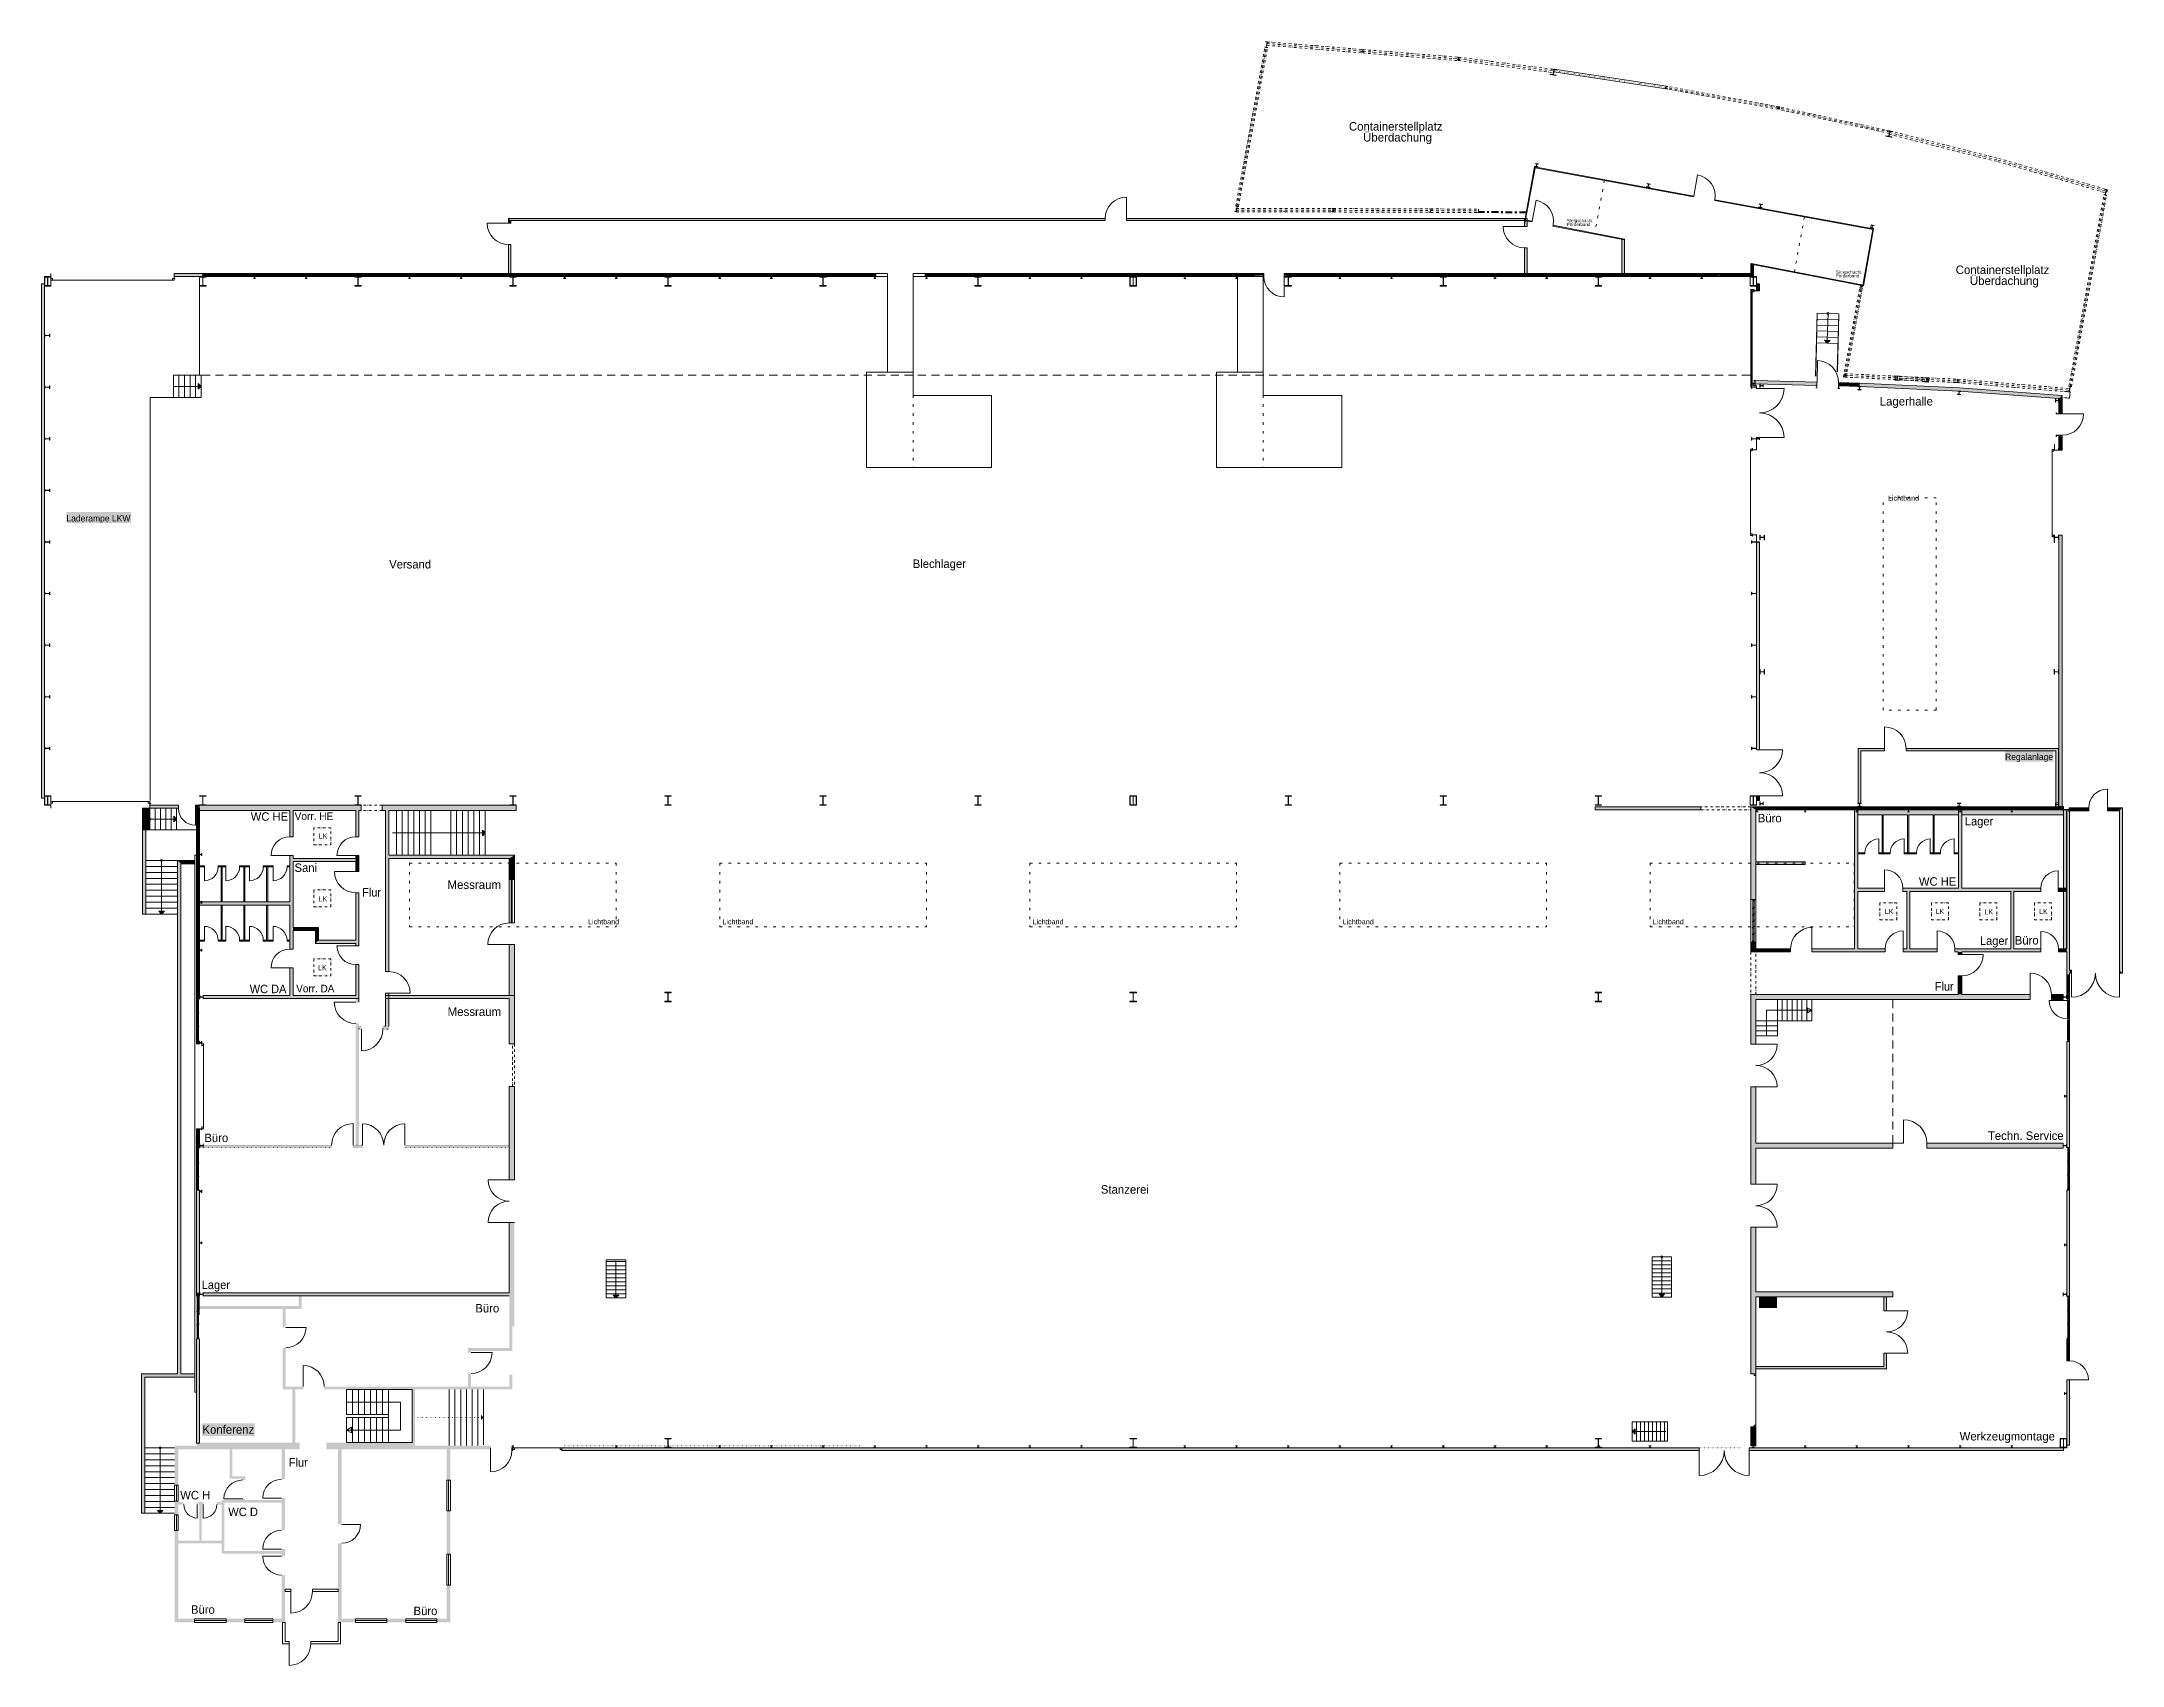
# Model space of a CAD drawing. Header units: inches. Extents: x 57357 to 155319, y 32663 to 109116.
import ezdxf

# ---------------------------------------------------------------- set-up
doc = ezdxf.new("R2010")
doc.units = ezdxf.units.IN
doc.header["$LTSCALE"] = 300
doc.header["$MEASUREMENT"] = 0
doc.header["$PDMODE"] = 34
doc.header["$PDSIZE"] = 5
for name, pattern in [('Achse', [0.47, 0.01, -0.16, 0.3]), ('Doppelstrichlinie', [2.18, 1.06, -0.42, 0.28, -0.42]), ('Punktlinie', [1.4, 0.4, -1]), ('Standardmuster', [0]), ('Strichlinie__lang', [2.12, 1.27, -0.85]), ('Strichpunktlinie', [0.85, 0.4, -0.24, 0.01, -0.2]), ('Volllinie', [0]), ('Wipeout_Contour', [1.01, 0.01, -1])]:
    doc.linetypes.add(name, pattern=pattern)
doc.layers.add('Grundebene', color=7, linetype='Continuous')
doc.styles.add('ARIAL', font='arial.ttf', dxfattribs={"height": 0.2})

msp = doc.modelspace()

# ---------------------------------------------------------------- texts
at = {"layer": 'Grundebene', "color": 18, "lineweight": 18, "true_color": 0x000000, "style": 'ARIAL'}
for s, height, width, p in [('Containerstellplatz', 400, 0.958202, (118906, 104925)), ('Überdachung', 400, 0.967828, (119569, 104412)), ('Steigschacht', 150, 0.952116, (129176, 100612)), ('Förderband', 150, 0.972198, (129176, 100432)), ('Steigschacht', 150, 0.952116, (141837, 98192)), ('Förderband', 150, 0.972198, (141837, 98012)), ('Containerstellplatz', 400, 0.958202, (147474, 98172)), ('Überdachung', 400, 0.967828, (148137, 97658)), ('Lagerhalle', 400, 0.959696, (143895, 91982)), ('Lichtband', 240, 0.966786, (144282, 87503)), ('Laderampe LKW', 300, 0.958876, (58524, 86522)), ('Versand', 400, 0.949678, (73720, 84310)), ('Blechlager', 400, 0.948974, (98368, 84332)), ('Regalanlage', 300, 0.96175, (149794, 75292)), ('WC HE', 400, 0.943565, (67204, 72432)), ('Vorr. HE', 360, 0.945399, (69269, 72466)), ('Büro', 400, 0.950337, (138156, 72354)), ('Lager', 400, 0.934247, (147903, 72212)), ('LK', 240, 0.906123, (70406, 71592)), ('Sani', 400, 0.948565, (69265, 70022)), ('Messraum', 400, 0.967379, (76465, 69222)), ('WC HE', 400, 0.943565, (145740, 69372)), ('LK', 240, 0.906123, (70396, 68632)), ('Flur', 400, 0.923506, (72446, 68862)), ('Lichtband', 240, 0.966786, (83083, 67556)), ('Lichtband', 240, 0.966786, (89408, 67556)), ('Lichtband', 240, 0.966786, (104008, 67556)), ('Lichtband', 240, 0.966786, (118608, 67556)), ('Lichtband', 240, 0.966786, (133208, 67556)), ('LK', 240, 0.906123, (144136, 68042)), ('LK', 240, 0.906123, (146526, 68042)), ('LK', 240, 0.906123, (148826, 68022)), ('LK', 240, 0.906123, (151396, 68042)), ('Lager', 400, 0.934247, (148613, 66582)), ('Büro', 400, 0.950337, (150254, 66602)), ('WC DA', 400, 0.9279, (67154, 64312)), ('Vorr. DA', 360, 0.931787, (69344, 64352)), ('LK', 240, 0.906123, (70376, 65392)), ('Flur', 400, 0.923506, (146488, 64432)), ('Messraum', 400, 0.967379, (76471, 63242)), ('Techn. Service', 400, 0.95672, (148988, 57404)), ('Büro', 400, 0.950337, (65021, 57302)), ('Stanzerei', 400, 0.959708, (107223, 54872)), ('Lager', 400, 0.934247, (64893, 50382)), ('Büro', 400, 0.950337, (77778, 49280)), ('Büro', 300, 0.950458, (138204, 49572)), ('Konferenz', 400, 0.956642, (64930, 43570)), ('Werkzeugmontage', 400, 0.957085, (147657, 43252)), ('Flur', 400, 0.923506, (68997, 42020)), ('WC H', 400, 0.947683, (63883, 40479)), ('WC D', 400, 0.937765, (66145, 39690)), ('Büro', 400, 0.950337, (64388, 35092)), ('Büro', 400, 0.950337, (74868, 35030))]:
    msp.add_text(s, height=height, dxfattribs=dict(at, width=width)).set_placement(p)

# ---------------------------------------------------------------- blocks, each defined once
blk = doc.blocks.new('Color_Area-17')
at = {"layer": 'Grundebene', "true_color": 0xffffff, "transparency": 33554687}
blk.add_hatch(color=7, dxfattribs=at).paths.add_polyline_path([(64687, 48033), (64747, 48033), (64747, 48093), (64687, 48093)], flags=0)
at = {"layer": 'Grundebene', "color": 18, "linetype": 'Wipeout_Contour', "lineweight": 13, "true_color": 0x000000}
for p, q in [((64747, 48093), (64687, 48093)), ((64687, 48093), (64687, 48033)), ((64687, 48033), (64747, 48033)), ((64747, 48033), (64747, 48093))]:
    blk.add_line(p, q, dxfattribs=at)
blk = doc.blocks.new('Color_Area-1D')
at = {"layer": 'Grundebene', "true_color": 0xffffff, "transparency": 33554687}
blk.add_hatch(color=7, dxfattribs=at).paths.add_polyline_path([(64687, 48686), (64687, 48093), (64747, 48093), (64747, 48686)], flags=0)
at = {"layer": 'Grundebene', "color": 18, "linetype": 'Wipeout_Contour', "lineweight": 13, "true_color": 0x000000}
for p, q in [((64687, 48686), (64687, 48093)), ((64747, 48686), (64687, 48686)), ((64687, 48093), (64747, 48093)), ((64747, 48093), (64747, 48686))]:
    blk.add_line(p, q, dxfattribs=at)
blk = doc.blocks.new('Color_Area-23')
at = {"layer": 'Grundebene', "true_color": 0xffffff, "transparency": 33554687}
blk.add_hatch(color=7, dxfattribs=at).paths.add_polyline_path([(64687, 48716), (64687, 48686), (64747, 48686), (64747, 48716)], flags=0)
at = {"layer": 'Grundebene', "color": 18, "linetype": 'Wipeout_Contour', "lineweight": 13, "true_color": 0x000000}
for p, q in [((64687, 48716), (64687, 48686)), ((64747, 48716), (64687, 48716)), ((64687, 48686), (64747, 48686)), ((64747, 48686), (64747, 48716))]:
    blk.add_line(p, q, dxfattribs=at)
blk = doc.blocks.new('Color_Area-29')
at = {"layer": 'Grundebene', "true_color": 0xffffff, "transparency": 33554687}
blk.add_hatch(color=7, dxfattribs=at).paths.add_polyline_path([(64687, 49329), (64687, 48746), (64747, 48746), (64747, 49329)], flags=0)
at = {"layer": 'Grundebene', "color": 18, "linetype": 'Wipeout_Contour', "lineweight": 13, "true_color": 0x000000}
for p, q in [((64687, 49329), (64687, 48746)), ((64747, 49329), (64687, 49329)), ((64747, 48746), (64747, 49329)), ((64687, 48746), (64747, 48746))]:
    blk.add_line(p, q, dxfattribs=at)
blk = doc.blocks.new('Color_Area-2F')
at = {"layer": 'Grundebene', "true_color": 0xffffff, "transparency": 33554687}
blk.add_hatch(color=7, dxfattribs=at).paths.add_polyline_path([(64687, 48746), (64687, 48716), (64747, 48716), (64747, 48746)], flags=0)
at = {"layer": 'Grundebene', "color": 18, "linetype": 'Wipeout_Contour', "lineweight": 13, "true_color": 0x000000}
for p, q in [((64687, 48746), (64687, 48716)), ((64747, 48746), (64687, 48746)), ((64687, 48716), (64747, 48716)), ((64747, 48716), (64747, 48746))]:
    blk.add_line(p, q, dxfattribs=at)
blk = doc.blocks.new('Color_Area-35')
at = {"layer": 'Grundebene', "true_color": 0xffffff, "transparency": 33554687}
blk.add_hatch(color=7, dxfattribs=at).paths.add_polyline_path([(64687, 49359), (64687, 49329), (64747, 49329), (64747, 49359)], flags=0)
at = {"layer": 'Grundebene', "color": 18, "linetype": 'Wipeout_Contour', "lineweight": 13, "true_color": 0x000000}
for p, q in [((64687, 49359), (64687, 49329)), ((64747, 49359), (64687, 49359)), ((64687, 49329), (64747, 49329)), ((64747, 49329), (64747, 49359))]:
    blk.add_line(p, q, dxfattribs=at)
blk = doc.blocks.new('Color_Area-3B')
at = {"layer": 'Grundebene', "true_color": 0xffffff, "transparency": 33554687}
blk.add_hatch(color=7, dxfattribs=at).paths.add_polyline_path([(64687, 49389), (64687, 49359), (64747, 49359), (64747, 49389)], flags=0)
at = {"layer": 'Grundebene', "color": 18, "linetype": 'Wipeout_Contour', "lineweight": 13, "true_color": 0x000000}
for p, q in [((64687, 49389), (64687, 49359)), ((64747, 49389), (64687, 49389)), ((64687, 49359), (64747, 49359)), ((64747, 49359), (64747, 49389))]:
    blk.add_line(p, q, dxfattribs=at)
blk = doc.blocks.new('door-95')
at = {"layer": 'Grundebene', "color": 18, "linetype": 'Standardmuster', "lineweight": 13, "true_color": 0x000000}
blk.add_line((68848, 48579), (69805, 48579), dxfattribs=at)
blk.add_arc((68848, 48579), 958, 270, 0, dxfattribs=at)
blk = doc.blocks.new('door-9D')
at = {"layer": 'Grundebene', "color": 18, "linetype": 'Standardmuster', "lineweight": 13, "true_color": 0x000000}
blk.add_line((69674, 45793), (69674, 46783), dxfattribs=at)
blk.add_arc((69674, 45793), 990, 0, 90, dxfattribs=at)
blk = doc.blocks.new('door-A5')
at = {"layer": 'Grundebene', "color": 18, "linetype": 'Standardmuster', "lineweight": 13, "true_color": 0x000000}
blk.add_line((77575, 47392), (78563, 47392), dxfattribs=at)
blk.add_arc((77575, 47392), 988, 270, 0, dxfattribs=at)
blk = doc.blocks.new('win-B8')
at = {"layer": 'Grundebene', "color": 18, "linetype": 'Standardmuster', "lineweight": 13, "true_color": 0x000000}
for p, q in [((63617, 41142), (63787, 41142)), ((63617, 41142), (63617, 40395)), ((63787, 40395), (63617, 40395)), ((63702, 41142), (63702, 40395)), ((63787, 41142), (63787, 40395))]:
    blk.add_line(p, q, dxfattribs=at)
blk = doc.blocks.new('win-C3')
at = {"layer": 'Grundebene', "color": 18, "linetype": 'Standardmuster', "lineweight": 13, "true_color": 0x000000}
for p, q in [((63617, 39754), (63787, 39754)), ((63617, 39754), (63617, 39007)), ((63702, 39754), (63702, 39007)), ((63787, 39754), (63787, 39007)), ((63787, 39007), (63617, 39007))]:
    blk.add_line(p, q, dxfattribs=at)
blk = doc.blocks.new('win-CE')
at = {"layer": 'Grundebene', "color": 18, "linetype": 'Standardmuster', "lineweight": 13, "true_color": 0x000000}
for p, q in [((64561, 34857), (64561, 34687)), ((64561, 34857), (66043, 34857)), ((64561, 34772), (66043, 34772)), ((64561, 34687), (66043, 34687)), ((66043, 34687), (66043, 34857))]:
    blk.add_line(p, q, dxfattribs=at)
blk = doc.blocks.new('win-D9')
at = {"layer": 'Grundebene', "color": 18, "linetype": 'Standardmuster', "lineweight": 13, "true_color": 0x000000}
for p, q in [((66918, 34857), (66918, 34687)), ((66918, 34857), (68239, 34857)), ((66918, 34772), (68239, 34772)), ((66918, 34687), (68239, 34687)), ((68239, 34687), (68239, 34857))]:
    blk.add_line(p, q, dxfattribs=at)
blk = doc.blocks.new('win-E4')
at = {"layer": 'Grundebene', "color": 18, "linetype": 'Standardmuster', "lineweight": 13, "true_color": 0x000000}
for p, q in [((72139, 34857), (72139, 34687)), ((72139, 34857), (73608, 34857)), ((72139, 34772), (73608, 34772)), ((72139, 34687), (73608, 34687)), ((73608, 34687), (73608, 34857))]:
    blk.add_line(p, q, dxfattribs=at)
blk = doc.blocks.new('win-EF')
at = {"layer": 'Grundebene', "color": 18, "linetype": 'Standardmuster', "lineweight": 13, "true_color": 0x000000}
for p, q in [((74511, 34857), (74511, 34687)), ((74511, 34857), (75969, 34857)), ((74511, 34772), (75969, 34772)), ((74511, 34687), (75969, 34687)), ((75969, 34687), (75969, 34857))]:
    blk.add_line(p, q, dxfattribs=at)
blk = doc.blocks.new('win-FA')
at = {"layer": 'Grundebene', "color": 18, "linetype": 'Standardmuster', "lineweight": 13, "true_color": 0x000000}
for p, q in [((76600, 37902), (76430, 37902)), ((76430, 36444), (76430, 37902)), ((76515, 36444), (76515, 37902)), ((76600, 36444), (76600, 37902)), ((76430, 36444), (76600, 36444))]:
    blk.add_line(p, q, dxfattribs=at)
blk = doc.blocks.new('win-105')
at = {"layer": 'Grundebene', "color": 18, "linetype": 'Standardmuster', "lineweight": 13, "true_color": 0x000000}
for p, q in [((76600, 41381), (76430, 41381)), ((76430, 39943), (76430, 41381)), ((76515, 39943), (76515, 41381)), ((76600, 39943), (76600, 41381)), ((76430, 39943), (76600, 39943))]:
    blk.add_line(p, q, dxfattribs=at)
blk = doc.blocks.new('door-137')
at = {"layer": 'Grundebene', "color": 18, "linetype": 'Standardmuster', "lineweight": 13, "true_color": 0x000000}
blk.add_line((69096, 36135), (69096, 35125), dxfattribs=at)
blk.add_arc((69096, 36135), 1010, 270, 0, dxfattribs=at)
blk = doc.blocks.new('door-141')
at = {"layer": 'Grundebene', "color": 18, "linetype": 'Standardmuster', "lineweight": 13, "true_color": 0x000000}
blk.add_line((69018, 33673), (69018, 32663), dxfattribs=at)
blk.add_arc((69018, 33673), 1010, 270, 0, dxfattribs=at)
blk = doc.blocks.new('door-149')
at = {"layer": 'Grundebene', "color": 18, "linetype": 'Standardmuster', "lineweight": 13, "true_color": 0x000000}
blk.add_line((68651, 40539), (67766, 40539), dxfattribs=at)
blk.add_arc((68651, 40539), 885, 90, 180, dxfattribs=at)
blk = doc.blocks.new('door-151')
at = {"layer": 'Grundebene', "color": 18, "linetype": 'Standardmuster', "lineweight": 13, "true_color": 0x000000}
blk.add_line((66823, 40509), (65938, 40509), dxfattribs=at)
blk.add_arc((66823, 40509), 885, 90, 180, dxfattribs=at)
blk = doc.blocks.new('door-159')
at = {"layer": 'Grundebene', "color": 18, "linetype": 'Standardmuster', "lineweight": 13, "true_color": 0x000000}
blk.add_line((68651, 38141), (67766, 38141), dxfattribs=at)
blk.add_arc((68651, 38141), 885, 90, 180, dxfattribs=at)
blk = doc.blocks.new('door-161')
at = {"layer": 'Grundebene', "color": 18, "linetype": 'Standardmuster', "lineweight": 13, "true_color": 0x000000}
blk.add_line((71486, 39298), (72371, 39298), dxfattribs=at)
blk.add_arc((71486, 39298), 885, 270, 0, dxfattribs=at)
blk = doc.blocks.new('door-169')
at = {"layer": 'Grundebene', "color": 18, "linetype": 'Standardmuster', "lineweight": 13, "true_color": 0x000000}
blk.add_line((68651, 37798), (67766, 37798), dxfattribs=at)
blk.add_arc((68651, 37798), 885, 180, 270, dxfattribs=at)
blk = doc.blocks.new('door-171')
at = {"layer": 'Grundebene', "color": 18, "linetype": 'Standardmuster', "lineweight": 13, "true_color": 0x000000}
blk.add_line((64970, 40236), (64970, 39601), dxfattribs=at)
blk.add_arc((64970, 40236), 635, 270, 0, dxfattribs=at)
blk = doc.blocks.new('door-179')
at = {"layer": 'Grundebene', "color": 18, "linetype": 'Standardmuster', "lineweight": 13, "true_color": 0x000000}
blk.add_line((64687, 40236), (64687, 39601), dxfattribs=at)
blk.add_arc((64687, 40236), 635, 180, 270, dxfattribs=at)
blk = doc.blocks.new('Color_Area-1AF')
at = {"layer": 'Grundebene', "true_color": 0xffffff, "transparency": 33554687}
blk.add_hatch(color=7, dxfattribs=at).paths.add_polyline_path([(64947, 98088), (64947, 98148), (65007, 98148), (65007, 98088)], flags=0)
at = {"layer": 'Grundebene', "color": 18, "linetype": 'Wipeout_Contour', "lineweight": 13, "true_color": 0x000000}
for p, q in [((64947, 98088), (64947, 98148)), ((64947, 98148), (65007, 98148)), ((65007, 98088), (64947, 98088)), ((65007, 98148), (65007, 98088))]:
    blk.add_line(p, q, dxfattribs=at)
blk = doc.blocks.new('Color_Area-1B5')
at = {"layer": 'Grundebene', "true_color": 0xffffff, "transparency": 33554687}
blk.add_hatch(color=7, dxfattribs=at).paths.add_polyline_path([(67380, 98148), (67380, 98088), (67320, 98088), (67320, 98148)], flags=0)
at = {"layer": 'Grundebene', "color": 18, "linetype": 'Wipeout_Contour', "lineweight": 13, "true_color": 0x000000}
for p, q in [((67320, 98088), (67320, 98148)), ((67320, 98148), (67380, 98148)), ((67380, 98088), (67320, 98088)), ((67380, 98148), (67380, 98088))]:
    blk.add_line(p, q, dxfattribs=at)
blk = doc.blocks.new('Color_Area-1BB')
at = {"layer": 'Grundebene', "true_color": 0xffffff, "transparency": 33554687}
blk.add_hatch(color=7, dxfattribs=at).paths.add_polyline_path([(65742, 98088), (65007, 98088), (65007, 98148), (65742, 98148)], flags=0)
at = {"layer": 'Grundebene', "color": 18, "linetype": 'Wipeout_Contour', "lineweight": 13, "true_color": 0x000000}
for p, q in [((65007, 98088), (65007, 98148)), ((65007, 98148), (65742, 98148)), ((65742, 98088), (65007, 98088)), ((65742, 98148), (65742, 98088))]:
    blk.add_line(p, q, dxfattribs=at)
blk = doc.blocks.new('Color_Area-1C1')
at = {"layer": 'Grundebene', "true_color": 0xffffff, "transparency": 33554687}
blk.add_hatch(color=7, dxfattribs=at).paths.add_polyline_path([(65772, 98088), (65742, 98088), (65742, 98148), (65772, 98148)], flags=0)
at = {"layer": 'Grundebene', "color": 18, "linetype": 'Wipeout_Contour', "lineweight": 13, "true_color": 0x000000}
for p, q in [((65742, 98088), (65742, 98148)), ((65742, 98148), (65772, 98148)), ((65772, 98088), (65742, 98088)), ((65772, 98148), (65772, 98088))]:
    blk.add_line(p, q, dxfattribs=at)
blk = doc.blocks.new('Color_Area-1C7')
at = {"layer": 'Grundebene', "true_color": 0xffffff, "transparency": 33554687}
blk.add_hatch(color=7, dxfattribs=at).paths.add_polyline_path([(66526, 98088), (65802, 98088), (65802, 98148), (66526, 98148)], flags=0)
at = {"layer": 'Grundebene', "color": 18, "linetype": 'Wipeout_Contour', "lineweight": 13, "true_color": 0x000000}
for p, q in [((65802, 98088), (65802, 98148)), ((65802, 98148), (66526, 98148)), ((66526, 98088), (65802, 98088)), ((66526, 98148), (66526, 98088))]:
    blk.add_line(p, q, dxfattribs=at)
blk = doc.blocks.new('Color_Area-1CD')
at = {"layer": 'Grundebene', "true_color": 0xffffff, "transparency": 33554687}
blk.add_hatch(color=7, dxfattribs=at).paths.add_polyline_path([(65802, 98088), (65772, 98088), (65772, 98148), (65802, 98148)], flags=0)
at = {"layer": 'Grundebene', "color": 18, "linetype": 'Wipeout_Contour', "lineweight": 13, "true_color": 0x000000}
for p, q in [((65772, 98088), (65772, 98148)), ((65772, 98148), (65802, 98148)), ((65802, 98088), (65772, 98088)), ((65802, 98148), (65802, 98088))]:
    blk.add_line(p, q, dxfattribs=at)
blk = doc.blocks.new('Color_Area-1D3')
at = {"layer": 'Grundebene', "true_color": 0xffffff, "transparency": 33554687}
blk.add_hatch(color=7, dxfattribs=at).paths.add_polyline_path([(66556, 98088), (66526, 98088), (66526, 98148), (66556, 98148)], flags=0)
at = {"layer": 'Grundebene', "color": 18, "linetype": 'Wipeout_Contour', "lineweight": 13, "true_color": 0x000000}
for p, q in [((66526, 98088), (66526, 98148)), ((66526, 98148), (66556, 98148)), ((66556, 98088), (66526, 98088)), ((66556, 98148), (66556, 98088))]:
    blk.add_line(p, q, dxfattribs=at)
blk = doc.blocks.new('Color_Area-1D9')
at = {"layer": 'Grundebene', "true_color": 0xffffff, "transparency": 33554687}
blk.add_hatch(color=7, dxfattribs=at).paths.add_polyline_path([(67320, 98088), (66586, 98088), (66586, 98148), (67320, 98148)], flags=0)
at = {"layer": 'Grundebene', "color": 18, "linetype": 'Wipeout_Contour', "lineweight": 13, "true_color": 0x000000}
for p, q in [((66586, 98088), (66586, 98148)), ((66586, 98148), (67320, 98148)), ((67320, 98088), (66586, 98088)), ((67320, 98148), (67320, 98088))]:
    blk.add_line(p, q, dxfattribs=at)
blk = doc.blocks.new('Color_Area-1DF')
at = {"layer": 'Grundebene', "true_color": 0xffffff, "transparency": 33554687}
blk.add_hatch(color=7, dxfattribs=at).paths.add_polyline_path([(66586, 98088), (66556, 98088), (66556, 98148), (66586, 98148)], flags=0)
at = {"layer": 'Grundebene', "color": 18, "linetype": 'Wipeout_Contour', "lineweight": 13, "true_color": 0x000000}
for p, q in [((66556, 98088), (66556, 98148)), ((66556, 98148), (66586, 98148)), ((66586, 98088), (66556, 98088)), ((66586, 98148), (66586, 98088))]:
    blk.add_line(p, q, dxfattribs=at)
blk = doc.blocks.new('Color_Area-205')
at = {"layer": 'Grundebene', "true_color": 0xffffff, "transparency": 33554687}
blk.add_hatch(color=7, dxfattribs=at).paths.add_polyline_path([(69813, 98088), (69813, 98148), (69753, 98148), (69753, 98088)], flags=0)
at = {"layer": 'Grundebene', "color": 18, "linetype": 'Wipeout_Contour', "lineweight": 13, "true_color": 0x000000}
for p, q in [((69813, 98148), (69753, 98148)), ((69753, 98148), (69753, 98088)), ((69753, 98088), (69813, 98088)), ((69813, 98088), (69813, 98148))]:
    blk.add_line(p, q, dxfattribs=at)
blk = doc.blocks.new('Color_Area-20B')
at = {"layer": 'Grundebene', "true_color": 0xffffff, "transparency": 33554687}
blk.add_hatch(color=7, dxfattribs=at).paths.add_polyline_path([(67380, 98148), (67380, 98088), (67440, 98088), (67440, 98148)], flags=0)
at = {"layer": 'Grundebene', "color": 18, "linetype": 'Wipeout_Contour', "lineweight": 13, "true_color": 0x000000}
for p, q in [((67380, 98148), (67380, 98088)), ((67440, 98148), (67380, 98148)), ((67380, 98088), (67440, 98088)), ((67440, 98088), (67440, 98148))]:
    blk.add_line(p, q, dxfattribs=at)
blk = doc.blocks.new('Color_Area-211')
at = {"layer": 'Grundebene', "true_color": 0xffffff, "transparency": 33554687}
blk.add_hatch(color=7, dxfattribs=at).paths.add_polyline_path([(69019, 98088), (69753, 98088), (69753, 98148), (69019, 98148)], flags=0)
at = {"layer": 'Grundebene', "color": 18, "linetype": 'Wipeout_Contour', "lineweight": 13, "true_color": 0x000000}
for p, q in [((69753, 98148), (69019, 98148)), ((69019, 98148), (69019, 98088)), ((69019, 98088), (69753, 98088)), ((69753, 98088), (69753, 98148))]:
    blk.add_line(p, q, dxfattribs=at)
blk = doc.blocks.new('Color_Area-217')
at = {"layer": 'Grundebene', "true_color": 0xffffff, "transparency": 33554687}
blk.add_hatch(color=7, dxfattribs=at).paths.add_polyline_path([(68989, 98088), (69019, 98088), (69019, 98148), (68989, 98148)], flags=0)
at = {"layer": 'Grundebene', "color": 18, "linetype": 'Wipeout_Contour', "lineweight": 13, "true_color": 0x000000}
for p, q in [((69019, 98148), (68989, 98148)), ((68989, 98148), (68989, 98088)), ((68989, 98088), (69019, 98088)), ((69019, 98088), (69019, 98148))]:
    blk.add_line(p, q, dxfattribs=at)
blk = doc.blocks.new('Color_Area-21D')
at = {"layer": 'Grundebene', "true_color": 0xffffff, "transparency": 33554687}
blk.add_hatch(color=7, dxfattribs=at).paths.add_polyline_path([(68235, 98088), (68959, 98088), (68959, 98148), (68235, 98148)], flags=0)
at = {"layer": 'Grundebene', "color": 18, "linetype": 'Wipeout_Contour', "lineweight": 13, "true_color": 0x000000}
for p, q in [((68959, 98148), (68235, 98148)), ((68235, 98148), (68235, 98088)), ((68235, 98088), (68959, 98088)), ((68959, 98088), (68959, 98148))]:
    blk.add_line(p, q, dxfattribs=at)
blk = doc.blocks.new('Color_Area-223')
at = {"layer": 'Grundebene', "true_color": 0xffffff, "transparency": 33554687}
blk.add_hatch(color=7, dxfattribs=at).paths.add_polyline_path([(68959, 98088), (68989, 98088), (68989, 98148), (68959, 98148)], flags=0)
at = {"layer": 'Grundebene', "color": 18, "linetype": 'Wipeout_Contour', "lineweight": 13, "true_color": 0x000000}
for p, q in [((68989, 98148), (68959, 98148)), ((68959, 98148), (68959, 98088)), ((68959, 98088), (68989, 98088)), ((68989, 98088), (68989, 98148))]:
    blk.add_line(p, q, dxfattribs=at)
blk = doc.blocks.new('Color_Area-229')
at = {"layer": 'Grundebene', "true_color": 0xffffff, "transparency": 33554687}
blk.add_hatch(color=7, dxfattribs=at).paths.add_polyline_path([(68205, 98088), (68235, 98088), (68235, 98148), (68205, 98148)], flags=0)
at = {"layer": 'Grundebene', "color": 18, "linetype": 'Wipeout_Contour', "lineweight": 13, "true_color": 0x000000}
for p, q in [((68235, 98148), (68205, 98148)), ((68205, 98148), (68205, 98088)), ((68205, 98088), (68235, 98088)), ((68235, 98088), (68235, 98148))]:
    blk.add_line(p, q, dxfattribs=at)
blk = doc.blocks.new('Color_Area-22F')
at = {"layer": 'Grundebene', "true_color": 0xffffff, "transparency": 33554687}
blk.add_hatch(color=7, dxfattribs=at).paths.add_polyline_path([(67440, 98088), (68175, 98088), (68175, 98148), (67440, 98148)], flags=0)
at = {"layer": 'Grundebene', "color": 18, "linetype": 'Wipeout_Contour', "lineweight": 13, "true_color": 0x000000}
for p, q in [((68175, 98148), (67440, 98148)), ((67440, 98148), (67440, 98088)), ((67440, 98088), (68175, 98088)), ((68175, 98088), (68175, 98148))]:
    blk.add_line(p, q, dxfattribs=at)
blk = doc.blocks.new('Color_Area-235')
at = {"layer": 'Grundebene', "true_color": 0xffffff, "transparency": 33554687}
blk.add_hatch(color=7, dxfattribs=at).paths.add_polyline_path([(68175, 98088), (68205, 98088), (68205, 98148), (68175, 98148)], flags=0)
at = {"layer": 'Grundebene', "color": 18, "linetype": 'Wipeout_Contour', "lineweight": 13, "true_color": 0x000000}
for p, q in [((68205, 98148), (68175, 98148)), ((68175, 98148), (68175, 98088)), ((68175, 98088), (68205, 98088)), ((68205, 98088), (68205, 98148))]:
    blk.add_line(p, q, dxfattribs=at)
blk = doc.blocks.new('Color_Area-25B')
at = {"layer": 'Grundebene', "true_color": 0xffffff, "transparency": 33554687}
blk.add_hatch(color=7, dxfattribs=at).paths.add_polyline_path([(69813, 98088), (69813, 98148), (69873, 98148), (69873, 98088)], flags=0)
at = {"layer": 'Grundebene', "color": 18, "linetype": 'Wipeout_Contour', "lineweight": 13, "true_color": 0x000000}
for p, q in [((69813, 98088), (69813, 98148)), ((69813, 98148), (69873, 98148)), ((69873, 98088), (69813, 98088)), ((69873, 98148), (69873, 98088))]:
    blk.add_line(p, q, dxfattribs=at)
blk = doc.blocks.new('Color_Area-261')
at = {"layer": 'Grundebene', "true_color": 0xffffff, "transparency": 33554687}
blk.add_hatch(color=7, dxfattribs=at).paths.add_polyline_path([(72246, 98148), (72246, 98088), (72186, 98088), (72186, 98148)], flags=0)
at = {"layer": 'Grundebene', "color": 18, "linetype": 'Wipeout_Contour', "lineweight": 13, "true_color": 0x000000}
for p, q in [((72186, 98088), (72186, 98148)), ((72186, 98148), (72246, 98148)), ((72246, 98088), (72186, 98088)), ((72246, 98148), (72246, 98088))]:
    blk.add_line(p, q, dxfattribs=at)
blk = doc.blocks.new('Color_Area-267')
at = {"layer": 'Grundebene', "true_color": 0xffffff, "transparency": 33554687}
blk.add_hatch(color=7, dxfattribs=at).paths.add_polyline_path([(70608, 98088), (69873, 98088), (69873, 98148), (70608, 98148)], flags=0)
at = {"layer": 'Grundebene', "color": 18, "linetype": 'Wipeout_Contour', "lineweight": 13, "true_color": 0x000000}
for p, q in [((69873, 98088), (69873, 98148)), ((69873, 98148), (70608, 98148)), ((70608, 98088), (69873, 98088)), ((70608, 98148), (70608, 98088))]:
    blk.add_line(p, q, dxfattribs=at)
blk = doc.blocks.new('Color_Area-26D')
at = {"layer": 'Grundebene', "true_color": 0xffffff, "transparency": 33554687}
blk.add_hatch(color=7, dxfattribs=at).paths.add_polyline_path([(70638, 98088), (70608, 98088), (70608, 98148), (70638, 98148)], flags=0)
at = {"layer": 'Grundebene', "color": 18, "linetype": 'Wipeout_Contour', "lineweight": 13, "true_color": 0x000000}
for p, q in [((70608, 98088), (70608, 98148)), ((70608, 98148), (70638, 98148)), ((70638, 98088), (70608, 98088)), ((70638, 98148), (70638, 98088))]:
    blk.add_line(p, q, dxfattribs=at)
blk = doc.blocks.new('Color_Area-273')
at = {"layer": 'Grundebene', "true_color": 0xffffff, "transparency": 33554687}
blk.add_hatch(color=7, dxfattribs=at).paths.add_polyline_path([(71392, 98088), (70668, 98088), (70668, 98148), (71392, 98148)], flags=0)
at = {"layer": 'Grundebene', "color": 18, "linetype": 'Wipeout_Contour', "lineweight": 13, "true_color": 0x000000}
for p, q in [((70668, 98088), (70668, 98148)), ((70668, 98148), (71392, 98148)), ((71392, 98088), (70668, 98088)), ((71392, 98148), (71392, 98088))]:
    blk.add_line(p, q, dxfattribs=at)
blk = doc.blocks.new('Color_Area-279')
at = {"layer": 'Grundebene', "true_color": 0xffffff, "transparency": 33554687}
blk.add_hatch(color=7, dxfattribs=at).paths.add_polyline_path([(70668, 98088), (70638, 98088), (70638, 98148), (70668, 98148)], flags=0)
at = {"layer": 'Grundebene', "color": 18, "linetype": 'Wipeout_Contour', "lineweight": 13, "true_color": 0x000000}
for p, q in [((70638, 98088), (70638, 98148)), ((70638, 98148), (70668, 98148)), ((70668, 98088), (70638, 98088)), ((70668, 98148), (70668, 98088))]:
    blk.add_line(p, q, dxfattribs=at)
blk = doc.blocks.new('Color_Area-27F')
at = {"layer": 'Grundebene', "true_color": 0xffffff, "transparency": 33554687}
blk.add_hatch(color=7, dxfattribs=at).paths.add_polyline_path([(71422, 98088), (71392, 98088), (71392, 98148), (71422, 98148)], flags=0)
at = {"layer": 'Grundebene', "color": 18, "linetype": 'Wipeout_Contour', "lineweight": 13, "true_color": 0x000000}
for p, q in [((71392, 98088), (71392, 98148)), ((71392, 98148), (71422, 98148)), ((71422, 98088), (71392, 98088)), ((71422, 98148), (71422, 98088))]:
    blk.add_line(p, q, dxfattribs=at)
blk = doc.blocks.new('Color_Area-285')
at = {"layer": 'Grundebene', "true_color": 0xffffff, "transparency": 33554687}
blk.add_hatch(color=7, dxfattribs=at).paths.add_polyline_path([(72186, 98088), (71452, 98088), (71452, 98148), (72186, 98148)], flags=0)
at = {"layer": 'Grundebene', "color": 18, "linetype": 'Wipeout_Contour', "lineweight": 13, "true_color": 0x000000}
for p, q in [((71452, 98088), (71452, 98148)), ((71452, 98148), (72186, 98148)), ((72186, 98088), (71452, 98088)), ((72186, 98148), (72186, 98088))]:
    blk.add_line(p, q, dxfattribs=at)
blk = doc.blocks.new('Color_Area-28B')
at = {"layer": 'Grundebene', "true_color": 0xffffff, "transparency": 33554687}
blk.add_hatch(color=7, dxfattribs=at).paths.add_polyline_path([(71452, 98088), (71422, 98088), (71422, 98148), (71452, 98148)], flags=0)
at = {"layer": 'Grundebene', "color": 18, "linetype": 'Wipeout_Contour', "lineweight": 13, "true_color": 0x000000}
for p, q in [((71422, 98088), (71422, 98148)), ((71422, 98148), (71452, 98148)), ((71452, 98088), (71422, 98088)), ((71452, 98148), (71452, 98088))]:
    blk.add_line(p, q, dxfattribs=at)
blk = doc.blocks.new('Color_Area-2B1')
at = {"layer": 'Grundebene', "true_color": 0xffffff, "transparency": 33554687}
blk.add_hatch(color=7, dxfattribs=at).paths.add_polyline_path([(74679, 98088), (74679, 98148), (74619, 98148), (74619, 98088)], flags=0)
at = {"layer": 'Grundebene', "color": 18, "linetype": 'Wipeout_Contour', "lineweight": 13, "true_color": 0x000000}
for p, q in [((74679, 98148), (74619, 98148)), ((74619, 98148), (74619, 98088)), ((74619, 98088), (74679, 98088)), ((74679, 98088), (74679, 98148))]:
    blk.add_line(p, q, dxfattribs=at)
blk = doc.blocks.new('Color_Area-2B7')
at = {"layer": 'Grundebene', "true_color": 0xffffff, "transparency": 33554687}
blk.add_hatch(color=7, dxfattribs=at).paths.add_polyline_path([(72246, 98148), (72246, 98088), (72306, 98088), (72306, 98148)], flags=0)
at = {"layer": 'Grundebene', "color": 18, "linetype": 'Wipeout_Contour', "lineweight": 13, "true_color": 0x000000}
for p, q in [((72246, 98148), (72246, 98088)), ((72306, 98148), (72246, 98148)), ((72246, 98088), (72306, 98088)), ((72306, 98088), (72306, 98148))]:
    blk.add_line(p, q, dxfattribs=at)
blk = doc.blocks.new('Color_Area-2BD')
at = {"layer": 'Grundebene', "true_color": 0xffffff, "transparency": 33554687}
blk.add_hatch(color=7, dxfattribs=at).paths.add_polyline_path([(73885, 98088), (74619, 98088), (74619, 98148), (73885, 98148)], flags=0)
at = {"layer": 'Grundebene', "color": 18, "linetype": 'Wipeout_Contour', "lineweight": 13, "true_color": 0x000000}
for p, q in [((74619, 98148), (73885, 98148)), ((73885, 98148), (73885, 98088)), ((73885, 98088), (74619, 98088)), ((74619, 98088), (74619, 98148))]:
    blk.add_line(p, q, dxfattribs=at)
blk = doc.blocks.new('Color_Area-2C3')
at = {"layer": 'Grundebene', "true_color": 0xffffff, "transparency": 33554687}
blk.add_hatch(color=7, dxfattribs=at).paths.add_polyline_path([(73855, 98088), (73885, 98088), (73885, 98148), (73855, 98148)], flags=0)
at = {"layer": 'Grundebene', "color": 18, "linetype": 'Wipeout_Contour', "lineweight": 13, "true_color": 0x000000}
for p, q in [((73885, 98148), (73855, 98148)), ((73855, 98148), (73855, 98088)), ((73855, 98088), (73885, 98088)), ((73885, 98088), (73885, 98148))]:
    blk.add_line(p, q, dxfattribs=at)
blk = doc.blocks.new('Color_Area-2C9')
at = {"layer": 'Grundebene', "true_color": 0xffffff, "transparency": 33554687}
blk.add_hatch(color=7, dxfattribs=at).paths.add_polyline_path([(73101, 98088), (73825, 98088), (73825, 98148), (73101, 98148)], flags=0)
at = {"layer": 'Grundebene', "color": 18, "linetype": 'Wipeout_Contour', "lineweight": 13, "true_color": 0x000000}
for p, q in [((73825, 98148), (73101, 98148)), ((73101, 98148), (73101, 98088)), ((73101, 98088), (73825, 98088)), ((73825, 98088), (73825, 98148))]:
    blk.add_line(p, q, dxfattribs=at)
blk = doc.blocks.new('Color_Area-2CF')
at = {"layer": 'Grundebene', "true_color": 0xffffff, "transparency": 33554687}
blk.add_hatch(color=7, dxfattribs=at).paths.add_polyline_path([(73825, 98088), (73855, 98088), (73855, 98148), (73825, 98148)], flags=0)
at = {"layer": 'Grundebene', "color": 18, "linetype": 'Wipeout_Contour', "lineweight": 13, "true_color": 0x000000}
for p, q in [((73855, 98148), (73825, 98148)), ((73825, 98148), (73825, 98088)), ((73825, 98088), (73855, 98088)), ((73855, 98088), (73855, 98148))]:
    blk.add_line(p, q, dxfattribs=at)
blk = doc.blocks.new('Color_Area-2D5')
at = {"layer": 'Grundebene', "true_color": 0xffffff, "transparency": 33554687}
blk.add_hatch(color=7, dxfattribs=at).paths.add_polyline_path([(73071, 98088), (73101, 98088), (73101, 98148), (73071, 98148)], flags=0)
at = {"layer": 'Grundebene', "color": 18, "linetype": 'Wipeout_Contour', "lineweight": 13, "true_color": 0x000000}
for p, q in [((73101, 98148), (73071, 98148)), ((73071, 98148), (73071, 98088)), ((73071, 98088), (73101, 98088)), ((73101, 98088), (73101, 98148))]:
    blk.add_line(p, q, dxfattribs=at)
blk = doc.blocks.new('Color_Area-2DB')
at = {"layer": 'Grundebene', "true_color": 0xffffff, "transparency": 33554687}
blk.add_hatch(color=7, dxfattribs=at).paths.add_polyline_path([(72306, 98088), (73041, 98088), (73041, 98148), (72306, 98148)], flags=0)
at = {"layer": 'Grundebene', "color": 18, "linetype": 'Wipeout_Contour', "lineweight": 13, "true_color": 0x000000}
for p, q in [((73041, 98148), (72306, 98148)), ((72306, 98148), (72306, 98088)), ((72306, 98088), (73041, 98088)), ((73041, 98088), (73041, 98148))]:
    blk.add_line(p, q, dxfattribs=at)
blk = doc.blocks.new('Color_Area-2E1')
at = {"layer": 'Grundebene', "true_color": 0xffffff, "transparency": 33554687}
blk.add_hatch(color=7, dxfattribs=at).paths.add_polyline_path([(73041, 98088), (73071, 98088), (73071, 98148), (73041, 98148)], flags=0)
at = {"layer": 'Grundebene', "color": 18, "linetype": 'Wipeout_Contour', "lineweight": 13, "true_color": 0x000000}
for p, q in [((73071, 98148), (73041, 98148)), ((73041, 98148), (73041, 98088)), ((73041, 98088), (73071, 98088)), ((73071, 98088), (73071, 98148))]:
    blk.add_line(p, q, dxfattribs=at)
blk = doc.blocks.new('Color_Area-307')
at = {"layer": 'Grundebene', "true_color": 0xffffff, "transparency": 33554687}
blk.add_hatch(color=7, dxfattribs=at).paths.add_polyline_path([(74679, 98088), (74679, 98148), (74739, 98148), (74739, 98088)], flags=0)
at = {"layer": 'Grundebene', "color": 18, "linetype": 'Wipeout_Contour', "lineweight": 13, "true_color": 0x000000}
for p, q in [((74679, 98088), (74679, 98148)), ((74679, 98148), (74739, 98148)), ((74739, 98088), (74679, 98088)), ((74739, 98148), (74739, 98088))]:
    blk.add_line(p, q, dxfattribs=at)
blk = doc.blocks.new('Color_Area-30D')
at = {"layer": 'Grundebene', "true_color": 0xffffff, "transparency": 33554687}
blk.add_hatch(color=7, dxfattribs=at).paths.add_polyline_path([(77112, 98148), (77112, 98088), (77052, 98088), (77052, 98148)], flags=0)
at = {"layer": 'Grundebene', "color": 18, "linetype": 'Wipeout_Contour', "lineweight": 13, "true_color": 0x000000}
for p, q in [((77052, 98088), (77052, 98148)), ((77052, 98148), (77112, 98148)), ((77112, 98088), (77052, 98088)), ((77112, 98148), (77112, 98088))]:
    blk.add_line(p, q, dxfattribs=at)
blk = doc.blocks.new('Color_Area-313')
at = {"layer": 'Grundebene', "true_color": 0xffffff, "transparency": 33554687}
blk.add_hatch(color=7, dxfattribs=at).paths.add_polyline_path([(75474, 98088), (74739, 98088), (74739, 98148), (75474, 98148)], flags=0)
at = {"layer": 'Grundebene', "color": 18, "linetype": 'Wipeout_Contour', "lineweight": 13, "true_color": 0x000000}
for p, q in [((74739, 98088), (74739, 98148)), ((74739, 98148), (75474, 98148)), ((75474, 98088), (74739, 98088)), ((75474, 98148), (75474, 98088))]:
    blk.add_line(p, q, dxfattribs=at)
blk = doc.blocks.new('Color_Area-319')
at = {"layer": 'Grundebene', "true_color": 0xffffff, "transparency": 33554687}
blk.add_hatch(color=7, dxfattribs=at).paths.add_polyline_path([(75504, 98088), (75474, 98088), (75474, 98148), (75504, 98148)], flags=0)
at = {"layer": 'Grundebene', "color": 18, "linetype": 'Wipeout_Contour', "lineweight": 13, "true_color": 0x000000}
for p, q in [((75474, 98088), (75474, 98148)), ((75474, 98148), (75504, 98148)), ((75504, 98088), (75474, 98088)), ((75504, 98148), (75504, 98088))]:
    blk.add_line(p, q, dxfattribs=at)
blk = doc.blocks.new('Color_Area-31F')
at = {"layer": 'Grundebene', "true_color": 0xffffff, "transparency": 33554687}
blk.add_hatch(color=7, dxfattribs=at).paths.add_polyline_path([(76258, 98088), (75534, 98088), (75534, 98148), (76258, 98148)], flags=0)
at = {"layer": 'Grundebene', "color": 18, "linetype": 'Wipeout_Contour', "lineweight": 13, "true_color": 0x000000}
for p, q in [((75534, 98088), (75534, 98148)), ((75534, 98148), (76258, 98148)), ((76258, 98088), (75534, 98088)), ((76258, 98148), (76258, 98088))]:
    blk.add_line(p, q, dxfattribs=at)
blk = doc.blocks.new('Color_Area-325')
at = {"layer": 'Grundebene', "true_color": 0xffffff, "transparency": 33554687}
blk.add_hatch(color=7, dxfattribs=at).paths.add_polyline_path([(75534, 98088), (75504, 98088), (75504, 98148), (75534, 98148)], flags=0)
at = {"layer": 'Grundebene', "color": 18, "linetype": 'Wipeout_Contour', "lineweight": 13, "true_color": 0x000000}
for p, q in [((75504, 98088), (75504, 98148)), ((75504, 98148), (75534, 98148)), ((75534, 98088), (75504, 98088)), ((75534, 98148), (75534, 98088))]:
    blk.add_line(p, q, dxfattribs=at)
blk = doc.blocks.new('Color_Area-32B')
at = {"layer": 'Grundebene', "true_color": 0xffffff, "transparency": 33554687}
blk.add_hatch(color=7, dxfattribs=at).paths.add_polyline_path([(76288, 98088), (76258, 98088), (76258, 98148), (76288, 98148)], flags=0)
at = {"layer": 'Grundebene', "color": 18, "linetype": 'Wipeout_Contour', "lineweight": 13, "true_color": 0x000000}
for p, q in [((76258, 98088), (76258, 98148)), ((76258, 98148), (76288, 98148)), ((76288, 98088), (76258, 98088)), ((76288, 98148), (76288, 98088))]:
    blk.add_line(p, q, dxfattribs=at)
blk = doc.blocks.new('Color_Area-331')
at = {"layer": 'Grundebene', "true_color": 0xffffff, "transparency": 33554687}
blk.add_hatch(color=7, dxfattribs=at).paths.add_polyline_path([(77052, 98088), (76318, 98088), (76318, 98148), (77052, 98148)], flags=0)
at = {"layer": 'Grundebene', "color": 18, "linetype": 'Wipeout_Contour', "lineweight": 13, "true_color": 0x000000}
for p, q in [((76318, 98088), (76318, 98148)), ((76318, 98148), (77052, 98148)), ((77052, 98088), (76318, 98088)), ((77052, 98148), (77052, 98088))]:
    blk.add_line(p, q, dxfattribs=at)
blk = doc.blocks.new('Color_Area-337')
at = {"layer": 'Grundebene', "true_color": 0xffffff, "transparency": 33554687}
blk.add_hatch(color=7, dxfattribs=at).paths.add_polyline_path([(76318, 98088), (76288, 98088), (76288, 98148), (76318, 98148)], flags=0)
at = {"layer": 'Grundebene', "color": 18, "linetype": 'Wipeout_Contour', "lineweight": 13, "true_color": 0x000000}
for p, q in [((76288, 98088), (76288, 98148)), ((76288, 98148), (76318, 98148)), ((76318, 98088), (76288, 98088)), ((76318, 98148), (76318, 98088))]:
    blk.add_line(p, q, dxfattribs=at)
blk = doc.blocks.new('Color_Area-35D')
at = {"layer": 'Grundebene', "true_color": 0xffffff, "transparency": 33554687}
blk.add_hatch(color=7, dxfattribs=at).paths.add_polyline_path([(77112, 98088), (77112, 98148), (77172, 98148), (77172, 98088)], flags=0)
at = {"layer": 'Grundebene', "color": 18, "linetype": 'Wipeout_Contour', "lineweight": 13, "true_color": 0x000000}
for p, q in [((77112, 98088), (77112, 98148)), ((77112, 98148), (77172, 98148)), ((77172, 98088), (77112, 98088)), ((77172, 98148), (77172, 98088))]:
    blk.add_line(p, q, dxfattribs=at)
blk = doc.blocks.new('Color_Area-363')
at = {"layer": 'Grundebene', "true_color": 0xffffff, "transparency": 33554687}
blk.add_hatch(color=7, dxfattribs=at).paths.add_polyline_path([(79545, 98148), (79545, 98088), (79485, 98088), (79485, 98148)], flags=0)
at = {"layer": 'Grundebene', "color": 18, "linetype": 'Wipeout_Contour', "lineweight": 13, "true_color": 0x000000}
for p, q in [((79485, 98088), (79485, 98148)), ((79485, 98148), (79545, 98148)), ((79545, 98088), (79485, 98088)), ((79545, 98148), (79545, 98088))]:
    blk.add_line(p, q, dxfattribs=at)
blk = doc.blocks.new('Color_Area-369')
at = {"layer": 'Grundebene', "true_color": 0xffffff, "transparency": 33554687}
blk.add_hatch(color=7, dxfattribs=at).paths.add_polyline_path([(77907, 98088), (77172, 98088), (77172, 98148), (77907, 98148)], flags=0)
at = {"layer": 'Grundebene', "color": 18, "linetype": 'Wipeout_Contour', "lineweight": 13, "true_color": 0x000000}
for p, q in [((77172, 98088), (77172, 98148)), ((77172, 98148), (77907, 98148)), ((77907, 98088), (77172, 98088)), ((77907, 98148), (77907, 98088))]:
    blk.add_line(p, q, dxfattribs=at)
blk = doc.blocks.new('Color_Area-36F')
at = {"layer": 'Grundebene', "true_color": 0xffffff, "transparency": 33554687}
blk.add_hatch(color=7, dxfattribs=at).paths.add_polyline_path([(77937, 98088), (77907, 98088), (77907, 98148), (77937, 98148)], flags=0)
at = {"layer": 'Grundebene', "color": 18, "linetype": 'Wipeout_Contour', "lineweight": 13, "true_color": 0x000000}
for p, q in [((77907, 98088), (77907, 98148)), ((77907, 98148), (77937, 98148)), ((77937, 98088), (77907, 98088)), ((77937, 98148), (77937, 98088))]:
    blk.add_line(p, q, dxfattribs=at)
blk = doc.blocks.new('Color_Area-375')
at = {"layer": 'Grundebene', "true_color": 0xffffff, "transparency": 33554687}
blk.add_hatch(color=7, dxfattribs=at).paths.add_polyline_path([(78691, 98088), (77967, 98088), (77967, 98148), (78691, 98148)], flags=0)
at = {"layer": 'Grundebene', "color": 18, "linetype": 'Wipeout_Contour', "lineweight": 13, "true_color": 0x000000}
for p, q in [((77967, 98088), (77967, 98148)), ((77967, 98148), (78691, 98148)), ((78691, 98088), (77967, 98088)), ((78691, 98148), (78691, 98088))]:
    blk.add_line(p, q, dxfattribs=at)
blk = doc.blocks.new('Color_Area-37B')
at = {"layer": 'Grundebene', "true_color": 0xffffff, "transparency": 33554687}
blk.add_hatch(color=7, dxfattribs=at).paths.add_polyline_path([(77967, 98088), (77937, 98088), (77937, 98148), (77967, 98148)], flags=0)
at = {"layer": 'Grundebene', "color": 18, "linetype": 'Wipeout_Contour', "lineweight": 13, "true_color": 0x000000}
for p, q in [((77937, 98088), (77937, 98148)), ((77937, 98148), (77967, 98148)), ((77967, 98088), (77937, 98088)), ((77967, 98148), (77967, 98088))]:
    blk.add_line(p, q, dxfattribs=at)
blk = doc.blocks.new('Color_Area-381')
at = {"layer": 'Grundebene', "true_color": 0xffffff, "transparency": 33554687}
blk.add_hatch(color=7, dxfattribs=at).paths.add_polyline_path([(78721, 98088), (78691, 98088), (78691, 98148), (78721, 98148)], flags=0)
at = {"layer": 'Grundebene', "color": 18, "linetype": 'Wipeout_Contour', "lineweight": 13, "true_color": 0x000000}
for p, q in [((78691, 98088), (78691, 98148)), ((78691, 98148), (78721, 98148)), ((78721, 98088), (78691, 98088)), ((78721, 98148), (78721, 98088))]:
    blk.add_line(p, q, dxfattribs=at)
blk = doc.blocks.new('Color_Area-387')
at = {"layer": 'Grundebene', "true_color": 0xffffff, "transparency": 33554687}
blk.add_hatch(color=7, dxfattribs=at).paths.add_polyline_path([(79485, 98088), (78751, 98088), (78751, 98148), (79485, 98148)], flags=0)
at = {"layer": 'Grundebene', "color": 18, "linetype": 'Wipeout_Contour', "lineweight": 13, "true_color": 0x000000}
for p, q in [((78751, 98088), (78751, 98148)), ((78751, 98148), (79485, 98148)), ((79485, 98088), (78751, 98088)), ((79485, 98148), (79485, 98088))]:
    blk.add_line(p, q, dxfattribs=at)
blk = doc.blocks.new('Color_Area-38D')
at = {"layer": 'Grundebene', "true_color": 0xffffff, "transparency": 33554687}
blk.add_hatch(color=7, dxfattribs=at).paths.add_polyline_path([(78751, 98088), (78721, 98088), (78721, 98148), (78751, 98148)], flags=0)
at = {"layer": 'Grundebene', "color": 18, "linetype": 'Wipeout_Contour', "lineweight": 13, "true_color": 0x000000}
for p, q in [((78721, 98088), (78721, 98148)), ((78721, 98148), (78751, 98148)), ((78751, 98088), (78721, 98088)), ((78751, 98148), (78751, 98088))]:
    blk.add_line(p, q, dxfattribs=at)
blk = doc.blocks.new('Color_Area-3B3')
at = {"layer": 'Grundebene', "true_color": 0xffffff, "transparency": 33554687}
blk.add_hatch(color=7, dxfattribs=at).paths.add_polyline_path([(79545, 98088), (79545, 98148), (79605, 98148), (79605, 98088)], flags=0)
at = {"layer": 'Grundebene', "color": 18, "linetype": 'Wipeout_Contour', "lineweight": 13, "true_color": 0x000000}
for p, q in [((79545, 98088), (79545, 98148)), ((79545, 98148), (79605, 98148)), ((79605, 98088), (79545, 98088)), ((79605, 98148), (79605, 98088))]:
    blk.add_line(p, q, dxfattribs=at)
blk = doc.blocks.new('Color_Area-3B9')
at = {"layer": 'Grundebene', "true_color": 0xffffff, "transparency": 33554687}
blk.add_hatch(color=7, dxfattribs=at).paths.add_polyline_path([(81978, 98148), (81978, 98088), (81918, 98088), (81918, 98148)], flags=0)
at = {"layer": 'Grundebene', "color": 18, "linetype": 'Wipeout_Contour', "lineweight": 13, "true_color": 0x000000}
for p, q in [((81918, 98088), (81918, 98148)), ((81918, 98148), (81978, 98148)), ((81978, 98088), (81918, 98088)), ((81978, 98148), (81978, 98088))]:
    blk.add_line(p, q, dxfattribs=at)
blk = doc.blocks.new('Color_Area-3BF')
at = {"layer": 'Grundebene', "true_color": 0xffffff, "transparency": 33554687}
blk.add_hatch(color=7, dxfattribs=at).paths.add_polyline_path([(80340, 98088), (79605, 98088), (79605, 98148), (80340, 98148)], flags=0)
at = {"layer": 'Grundebene', "color": 18, "linetype": 'Wipeout_Contour', "lineweight": 13, "true_color": 0x000000}
for p, q in [((79605, 98088), (79605, 98148)), ((79605, 98148), (80340, 98148)), ((80340, 98088), (79605, 98088)), ((80340, 98148), (80340, 98088))]:
    blk.add_line(p, q, dxfattribs=at)
blk = doc.blocks.new('Color_Area-3C5')
at = {"layer": 'Grundebene', "true_color": 0xffffff, "transparency": 33554687}
blk.add_hatch(color=7, dxfattribs=at).paths.add_polyline_path([(80370, 98088), (80340, 98088), (80340, 98148), (80370, 98148)], flags=0)
at = {"layer": 'Grundebene', "color": 18, "linetype": 'Wipeout_Contour', "lineweight": 13, "true_color": 0x000000}
for p, q in [((80340, 98088), (80340, 98148)), ((80340, 98148), (80370, 98148)), ((80370, 98088), (80340, 98088)), ((80370, 98148), (80370, 98088))]:
    blk.add_line(p, q, dxfattribs=at)
blk = doc.blocks.new('Color_Area-3CB')
at = {"layer": 'Grundebene', "true_color": 0xffffff, "transparency": 33554687}
blk.add_hatch(color=7, dxfattribs=at).paths.add_polyline_path([(81124, 98088), (80400, 98088), (80400, 98148), (81124, 98148)], flags=0)
at = {"layer": 'Grundebene', "color": 18, "linetype": 'Wipeout_Contour', "lineweight": 13, "true_color": 0x000000}
for p, q in [((80400, 98088), (80400, 98148)), ((80400, 98148), (81124, 98148)), ((81124, 98088), (80400, 98088)), ((81124, 98148), (81124, 98088))]:
    blk.add_line(p, q, dxfattribs=at)
blk = doc.blocks.new('Color_Area-3D1')
at = {"layer": 'Grundebene', "true_color": 0xffffff, "transparency": 33554687}
blk.add_hatch(color=7, dxfattribs=at).paths.add_polyline_path([(80400, 98088), (80370, 98088), (80370, 98148), (80400, 98148)], flags=0)
at = {"layer": 'Grundebene', "color": 18, "linetype": 'Wipeout_Contour', "lineweight": 13, "true_color": 0x000000}
for p, q in [((80370, 98088), (80370, 98148)), ((80370, 98148), (80400, 98148)), ((80400, 98088), (80370, 98088)), ((80400, 98148), (80400, 98088))]:
    blk.add_line(p, q, dxfattribs=at)
blk = doc.blocks.new('Color_Area-3D7')
at = {"layer": 'Grundebene', "true_color": 0xffffff, "transparency": 33554687}
blk.add_hatch(color=7, dxfattribs=at).paths.add_polyline_path([(81154, 98088), (81124, 98088), (81124, 98148), (81154, 98148)], flags=0)
at = {"layer": 'Grundebene', "color": 18, "linetype": 'Wipeout_Contour', "lineweight": 13, "true_color": 0x000000}
for p, q in [((81124, 98088), (81124, 98148)), ((81124, 98148), (81154, 98148)), ((81154, 98088), (81124, 98088)), ((81154, 98148), (81154, 98088))]:
    blk.add_line(p, q, dxfattribs=at)
blk = doc.blocks.new('Color_Area-3DD')
at = {"layer": 'Grundebene', "true_color": 0xffffff, "transparency": 33554687}
blk.add_hatch(color=7, dxfattribs=at).paths.add_polyline_path([(81918, 98088), (81184, 98088), (81184, 98148), (81918, 98148)], flags=0)
at = {"layer": 'Grundebene', "color": 18, "linetype": 'Wipeout_Contour', "lineweight": 13, "true_color": 0x000000}
for p, q in [((81184, 98088), (81184, 98148)), ((81184, 98148), (81918, 98148)), ((81918, 98088), (81184, 98088)), ((81918, 98148), (81918, 98088))]:
    blk.add_line(p, q, dxfattribs=at)
blk = doc.blocks.new('Color_Area-3E3')
at = {"layer": 'Grundebene', "true_color": 0xffffff, "transparency": 33554687}
blk.add_hatch(color=7, dxfattribs=at).paths.add_polyline_path([(81184, 98088), (81154, 98088), (81154, 98148), (81184, 98148)], flags=0)
at = {"layer": 'Grundebene', "color": 18, "linetype": 'Wipeout_Contour', "lineweight": 13, "true_color": 0x000000}
for p, q in [((81154, 98088), (81154, 98148)), ((81154, 98148), (81184, 98148)), ((81184, 98088), (81154, 98088)), ((81184, 98148), (81184, 98088))]:
    blk.add_line(p, q, dxfattribs=at)
blk = doc.blocks.new('Color_Area-409')
at = {"layer": 'Grundebene', "true_color": 0xffffff, "transparency": 33554687}
blk.add_hatch(color=7, dxfattribs=at).paths.add_polyline_path([(81978, 98088), (81978, 98148), (82038, 98148), (82038, 98088)], flags=0)
at = {"layer": 'Grundebene', "color": 18, "linetype": 'Wipeout_Contour', "lineweight": 13, "true_color": 0x000000}
for p, q in [((81978, 98088), (81978, 98148)), ((81978, 98148), (82038, 98148)), ((82038, 98088), (81978, 98088)), ((82038, 98148), (82038, 98088))]:
    blk.add_line(p, q, dxfattribs=at)
blk = doc.blocks.new('Color_Area-40F')
at = {"layer": 'Grundebene', "true_color": 0xffffff, "transparency": 33554687}
blk.add_hatch(color=7, dxfattribs=at).paths.add_polyline_path([(84411, 98148), (84411, 98088), (84351, 98088), (84351, 98148)], flags=0)
at = {"layer": 'Grundebene', "color": 18, "linetype": 'Wipeout_Contour', "lineweight": 13, "true_color": 0x000000}
for p, q in [((84351, 98088), (84351, 98148)), ((84351, 98148), (84411, 98148)), ((84411, 98088), (84351, 98088)), ((84411, 98148), (84411, 98088))]:
    blk.add_line(p, q, dxfattribs=at)
blk = doc.blocks.new('Color_Area-415')
at = {"layer": 'Grundebene', "true_color": 0xffffff, "transparency": 33554687}
blk.add_hatch(color=7, dxfattribs=at).paths.add_polyline_path([(82773, 98088), (82038, 98088), (82038, 98148), (82773, 98148)], flags=0)
at = {"layer": 'Grundebene', "color": 18, "linetype": 'Wipeout_Contour', "lineweight": 13, "true_color": 0x000000}
for p, q in [((82038, 98088), (82038, 98148)), ((82038, 98148), (82773, 98148)), ((82773, 98088), (82038, 98088)), ((82773, 98148), (82773, 98088))]:
    blk.add_line(p, q, dxfattribs=at)
blk = doc.blocks.new('Color_Area-41B')
at = {"layer": 'Grundebene', "true_color": 0xffffff, "transparency": 33554687}
blk.add_hatch(color=7, dxfattribs=at).paths.add_polyline_path([(82803, 98088), (82773, 98088), (82773, 98148), (82803, 98148)], flags=0)
at = {"layer": 'Grundebene', "color": 18, "linetype": 'Wipeout_Contour', "lineweight": 13, "true_color": 0x000000}
for p, q in [((82773, 98088), (82773, 98148)), ((82773, 98148), (82803, 98148)), ((82803, 98088), (82773, 98088)), ((82803, 98148), (82803, 98088))]:
    blk.add_line(p, q, dxfattribs=at)
blk = doc.blocks.new('Color_Area-421')
at = {"layer": 'Grundebene', "true_color": 0xffffff, "transparency": 33554687}
blk.add_hatch(color=7, dxfattribs=at).paths.add_polyline_path([(83557, 98088), (82833, 98088), (82833, 98148), (83557, 98148)], flags=0)
at = {"layer": 'Grundebene', "color": 18, "linetype": 'Wipeout_Contour', "lineweight": 13, "true_color": 0x000000}
for p, q in [((82833, 98088), (82833, 98148)), ((82833, 98148), (83557, 98148)), ((83557, 98088), (82833, 98088)), ((83557, 98148), (83557, 98088))]:
    blk.add_line(p, q, dxfattribs=at)
blk = doc.blocks.new('Color_Area-427')
at = {"layer": 'Grundebene', "true_color": 0xffffff, "transparency": 33554687}
blk.add_hatch(color=7, dxfattribs=at).paths.add_polyline_path([(82833, 98088), (82803, 98088), (82803, 98148), (82833, 98148)], flags=0)
at = {"layer": 'Grundebene', "color": 18, "linetype": 'Wipeout_Contour', "lineweight": 13, "true_color": 0x000000}
for p, q in [((82803, 98088), (82803, 98148)), ((82803, 98148), (82833, 98148)), ((82833, 98088), (82803, 98088)), ((82833, 98148), (82833, 98088))]:
    blk.add_line(p, q, dxfattribs=at)
blk = doc.blocks.new('Color_Area-42D')
at = {"layer": 'Grundebene', "true_color": 0xffffff, "transparency": 33554687}
blk.add_hatch(color=7, dxfattribs=at).paths.add_polyline_path([(83587, 98088), (83557, 98088), (83557, 98148), (83587, 98148)], flags=0)
at = {"layer": 'Grundebene', "color": 18, "linetype": 'Wipeout_Contour', "lineweight": 13, "true_color": 0x000000}
for p, q in [((83557, 98088), (83557, 98148)), ((83557, 98148), (83587, 98148)), ((83587, 98088), (83557, 98088)), ((83587, 98148), (83587, 98088))]:
    blk.add_line(p, q, dxfattribs=at)
blk = doc.blocks.new('Color_Area-433')
at = {"layer": 'Grundebene', "true_color": 0xffffff, "transparency": 33554687}
blk.add_hatch(color=7, dxfattribs=at).paths.add_polyline_path([(84351, 98088), (83617, 98088), (83617, 98148), (84351, 98148)], flags=0)
at = {"layer": 'Grundebene', "color": 18, "linetype": 'Wipeout_Contour', "lineweight": 13, "true_color": 0x000000}
for p, q in [((83617, 98088), (83617, 98148)), ((83617, 98148), (84351, 98148)), ((84351, 98088), (83617, 98088)), ((84351, 98148), (84351, 98088))]:
    blk.add_line(p, q, dxfattribs=at)
blk = doc.blocks.new('Color_Area-439')
at = {"layer": 'Grundebene', "true_color": 0xffffff, "transparency": 33554687}
blk.add_hatch(color=7, dxfattribs=at).paths.add_polyline_path([(83617, 98088), (83587, 98088), (83587, 98148), (83617, 98148)], flags=0)
at = {"layer": 'Grundebene', "color": 18, "linetype": 'Wipeout_Contour', "lineweight": 13, "true_color": 0x000000}
for p, q in [((83587, 98088), (83587, 98148)), ((83587, 98148), (83617, 98148)), ((83617, 98088), (83587, 98088)), ((83617, 98148), (83617, 98088))]:
    blk.add_line(p, q, dxfattribs=at)
blk = doc.blocks.new('Color_Area-45F')
at = {"layer": 'Grundebene', "true_color": 0xffffff, "transparency": 33554687}
blk.add_hatch(color=7, dxfattribs=at).paths.add_polyline_path([(84411, 98088), (84411, 98148), (84471, 98148), (84471, 98088)], flags=0)
at = {"layer": 'Grundebene', "color": 18, "linetype": 'Wipeout_Contour', "lineweight": 13, "true_color": 0x000000}
for p, q in [((84411, 98088), (84411, 98148)), ((84411, 98148), (84471, 98148)), ((84471, 98088), (84411, 98088)), ((84471, 98148), (84471, 98088))]:
    blk.add_line(p, q, dxfattribs=at)
blk = doc.blocks.new('Color_Area-465')
at = {"layer": 'Grundebene', "true_color": 0xffffff, "transparency": 33554687}
blk.add_hatch(color=7, dxfattribs=at).paths.add_polyline_path([(86844, 98148), (86844, 98088), (86784, 98088), (86784, 98148)], flags=0)
at = {"layer": 'Grundebene', "color": 18, "linetype": 'Wipeout_Contour', "lineweight": 13, "true_color": 0x000000}
for p, q in [((86784, 98088), (86784, 98148)), ((86784, 98148), (86844, 98148)), ((86844, 98088), (86784, 98088)), ((86844, 98148), (86844, 98088))]:
    blk.add_line(p, q, dxfattribs=at)
blk = doc.blocks.new('Color_Area-46B')
at = {"layer": 'Grundebene', "true_color": 0xffffff, "transparency": 33554687}
blk.add_hatch(color=7, dxfattribs=at).paths.add_polyline_path([(85206, 98088), (84471, 98088), (84471, 98148), (85206, 98148)], flags=0)
at = {"layer": 'Grundebene', "color": 18, "linetype": 'Wipeout_Contour', "lineweight": 13, "true_color": 0x000000}
for p, q in [((84471, 98088), (84471, 98148)), ((84471, 98148), (85206, 98148)), ((85206, 98088), (84471, 98088)), ((85206, 98148), (85206, 98088))]:
    blk.add_line(p, q, dxfattribs=at)
blk = doc.blocks.new('Color_Area-471')
at = {"layer": 'Grundebene', "true_color": 0xffffff, "transparency": 33554687}
blk.add_hatch(color=7, dxfattribs=at).paths.add_polyline_path([(85236, 98088), (85206, 98088), (85206, 98148), (85236, 98148)], flags=0)
at = {"layer": 'Grundebene', "color": 18, "linetype": 'Wipeout_Contour', "lineweight": 13, "true_color": 0x000000}
for p, q in [((85206, 98088), (85206, 98148)), ((85206, 98148), (85236, 98148)), ((85236, 98088), (85206, 98088)), ((85236, 98148), (85236, 98088))]:
    blk.add_line(p, q, dxfattribs=at)
blk = doc.blocks.new('Color_Area-477')
at = {"layer": 'Grundebene', "true_color": 0xffffff, "transparency": 33554687}
blk.add_hatch(color=7, dxfattribs=at).paths.add_polyline_path([(85990, 98088), (85266, 98088), (85266, 98148), (85990, 98148)], flags=0)
at = {"layer": 'Grundebene', "color": 18, "linetype": 'Wipeout_Contour', "lineweight": 13, "true_color": 0x000000}
for p, q in [((85266, 98088), (85266, 98148)), ((85266, 98148), (85990, 98148)), ((85990, 98088), (85266, 98088)), ((85990, 98148), (85990, 98088))]:
    blk.add_line(p, q, dxfattribs=at)
blk = doc.blocks.new('Color_Area-47D')
at = {"layer": 'Grundebene', "true_color": 0xffffff, "transparency": 33554687}
blk.add_hatch(color=7, dxfattribs=at).paths.add_polyline_path([(85266, 98088), (85236, 98088), (85236, 98148), (85266, 98148)], flags=0)
at = {"layer": 'Grundebene', "color": 18, "linetype": 'Wipeout_Contour', "lineweight": 13, "true_color": 0x000000}
for p, q in [((85236, 98088), (85236, 98148)), ((85236, 98148), (85266, 98148)), ((85266, 98088), (85236, 98088)), ((85266, 98148), (85266, 98088))]:
    blk.add_line(p, q, dxfattribs=at)
blk = doc.blocks.new('Color_Area-483')
at = {"layer": 'Grundebene', "true_color": 0xffffff, "transparency": 33554687}
blk.add_hatch(color=7, dxfattribs=at).paths.add_polyline_path([(86020, 98088), (85990, 98088), (85990, 98148), (86020, 98148)], flags=0)
at = {"layer": 'Grundebene', "color": 18, "linetype": 'Wipeout_Contour', "lineweight": 13, "true_color": 0x000000}
for p, q in [((85990, 98088), (85990, 98148)), ((85990, 98148), (86020, 98148)), ((86020, 98088), (85990, 98088)), ((86020, 98148), (86020, 98088))]:
    blk.add_line(p, q, dxfattribs=at)
blk = doc.blocks.new('Color_Area-489')
at = {"layer": 'Grundebene', "true_color": 0xffffff, "transparency": 33554687}
blk.add_hatch(color=7, dxfattribs=at).paths.add_polyline_path([(86784, 98088), (86050, 98088), (86050, 98148), (86784, 98148)], flags=0)
at = {"layer": 'Grundebene', "color": 18, "linetype": 'Wipeout_Contour', "lineweight": 13, "true_color": 0x000000}
for p, q in [((86050, 98088), (86050, 98148)), ((86050, 98148), (86784, 98148)), ((86784, 98088), (86050, 98088)), ((86784, 98148), (86784, 98088))]:
    blk.add_line(p, q, dxfattribs=at)
blk = doc.blocks.new('Color_Area-48F')
at = {"layer": 'Grundebene', "true_color": 0xffffff, "transparency": 33554687}
blk.add_hatch(color=7, dxfattribs=at).paths.add_polyline_path([(86050, 98088), (86020, 98088), (86020, 98148), (86050, 98148)], flags=0)
at = {"layer": 'Grundebene', "color": 18, "linetype": 'Wipeout_Contour', "lineweight": 13, "true_color": 0x000000}
for p, q in [((86020, 98088), (86020, 98148)), ((86020, 98148), (86050, 98148)), ((86050, 98088), (86020, 98088)), ((86050, 98148), (86050, 98088))]:
    blk.add_line(p, q, dxfattribs=at)
blk = doc.blocks.new('Color_Area-4B5')
at = {"layer": 'Grundebene', "true_color": 0xffffff, "transparency": 33554687}
blk.add_hatch(color=7, dxfattribs=at).paths.add_polyline_path([(86844, 98088), (86844, 98148), (86904, 98148), (86904, 98088)], flags=0)
at = {"layer": 'Grundebene', "color": 18, "linetype": 'Wipeout_Contour', "lineweight": 13, "true_color": 0x000000}
for p, q in [((86844, 98088), (86844, 98148)), ((86844, 98148), (86904, 98148)), ((86904, 98088), (86844, 98088)), ((86904, 98148), (86904, 98088))]:
    blk.add_line(p, q, dxfattribs=at)
blk = doc.blocks.new('Color_Area-4BB')
at = {"layer": 'Grundebene', "true_color": 0xffffff, "transparency": 33554687}
blk.add_hatch(color=7, dxfattribs=at).paths.add_polyline_path([(89277, 98148), (89277, 98088), (89217, 98088), (89217, 98148)], flags=0)
at = {"layer": 'Grundebene', "color": 18, "linetype": 'Wipeout_Contour', "lineweight": 13, "true_color": 0x000000}
for p, q in [((89217, 98088), (89217, 98148)), ((89217, 98148), (89277, 98148)), ((89277, 98088), (89217, 98088)), ((89277, 98148), (89277, 98088))]:
    blk.add_line(p, q, dxfattribs=at)
blk = doc.blocks.new('Color_Area-4C1')
at = {"layer": 'Grundebene', "true_color": 0xffffff, "transparency": 33554687}
blk.add_hatch(color=7, dxfattribs=at).paths.add_polyline_path([(87639, 98088), (86904, 98088), (86904, 98148), (87639, 98148)], flags=0)
at = {"layer": 'Grundebene', "color": 18, "linetype": 'Wipeout_Contour', "lineweight": 13, "true_color": 0x000000}
for p, q in [((86904, 98088), (86904, 98148)), ((86904, 98148), (87639, 98148)), ((87639, 98088), (86904, 98088)), ((87639, 98148), (87639, 98088))]:
    blk.add_line(p, q, dxfattribs=at)
blk = doc.blocks.new('Color_Area-4C7')
at = {"layer": 'Grundebene', "true_color": 0xffffff, "transparency": 33554687}
blk.add_hatch(color=7, dxfattribs=at).paths.add_polyline_path([(87669, 98088), (87639, 98088), (87639, 98148), (87669, 98148)], flags=0)
at = {"layer": 'Grundebene', "color": 18, "linetype": 'Wipeout_Contour', "lineweight": 13, "true_color": 0x000000}
for p, q in [((87639, 98088), (87639, 98148)), ((87639, 98148), (87669, 98148)), ((87669, 98088), (87639, 98088)), ((87669, 98148), (87669, 98088))]:
    blk.add_line(p, q, dxfattribs=at)
blk = doc.blocks.new('Color_Area-4CD')
at = {"layer": 'Grundebene', "true_color": 0xffffff, "transparency": 33554687}
blk.add_hatch(color=7, dxfattribs=at).paths.add_polyline_path([(88423, 98088), (87699, 98088), (87699, 98148), (88423, 98148)], flags=0)
at = {"layer": 'Grundebene', "color": 18, "linetype": 'Wipeout_Contour', "lineweight": 13, "true_color": 0x000000}
for p, q in [((87699, 98088), (87699, 98148)), ((87699, 98148), (88423, 98148)), ((88423, 98088), (87699, 98088)), ((88423, 98148), (88423, 98088))]:
    blk.add_line(p, q, dxfattribs=at)
blk = doc.blocks.new('Color_Area-4D3')
at = {"layer": 'Grundebene', "true_color": 0xffffff, "transparency": 33554687}
blk.add_hatch(color=7, dxfattribs=at).paths.add_polyline_path([(87699, 98088), (87669, 98088), (87669, 98148), (87699, 98148)], flags=0)
at = {"layer": 'Grundebene', "color": 18, "linetype": 'Wipeout_Contour', "lineweight": 13, "true_color": 0x000000}
for p, q in [((87669, 98088), (87669, 98148)), ((87669, 98148), (87699, 98148)), ((87699, 98088), (87669, 98088)), ((87699, 98148), (87699, 98088))]:
    blk.add_line(p, q, dxfattribs=at)
blk = doc.blocks.new('Color_Area-4D9')
at = {"layer": 'Grundebene', "true_color": 0xffffff, "transparency": 33554687}
blk.add_hatch(color=7, dxfattribs=at).paths.add_polyline_path([(88453, 98088), (88423, 98088), (88423, 98148), (88453, 98148)], flags=0)
at = {"layer": 'Grundebene', "color": 18, "linetype": 'Wipeout_Contour', "lineweight": 13, "true_color": 0x000000}
for p, q in [((88423, 98088), (88423, 98148)), ((88423, 98148), (88453, 98148)), ((88453, 98088), (88423, 98088)), ((88453, 98148), (88453, 98088))]:
    blk.add_line(p, q, dxfattribs=at)
blk = doc.blocks.new('Color_Area-4DF')
at = {"layer": 'Grundebene', "true_color": 0xffffff, "transparency": 33554687}
blk.add_hatch(color=7, dxfattribs=at).paths.add_polyline_path([(89217, 98088), (88483, 98088), (88483, 98148), (89217, 98148)], flags=0)
at = {"layer": 'Grundebene', "color": 18, "linetype": 'Wipeout_Contour', "lineweight": 13, "true_color": 0x000000}
for p, q in [((88483, 98088), (88483, 98148)), ((88483, 98148), (89217, 98148)), ((89217, 98088), (88483, 98088)), ((89217, 98148), (89217, 98088))]:
    blk.add_line(p, q, dxfattribs=at)
blk = doc.blocks.new('Color_Area-4E5')
at = {"layer": 'Grundebene', "true_color": 0xffffff, "transparency": 33554687}
blk.add_hatch(color=7, dxfattribs=at).paths.add_polyline_path([(88483, 98088), (88453, 98088), (88453, 98148), (88483, 98148)], flags=0)
at = {"layer": 'Grundebene', "color": 18, "linetype": 'Wipeout_Contour', "lineweight": 13, "true_color": 0x000000}
for p, q in [((88453, 98088), (88453, 98148)), ((88453, 98148), (88483, 98148)), ((88483, 98088), (88453, 98088)), ((88483, 98148), (88483, 98088))]:
    blk.add_line(p, q, dxfattribs=at)
blk = doc.blocks.new('Color_Area-50B')
at = {"layer": 'Grundebene', "true_color": 0xffffff, "transparency": 33554687}
blk.add_hatch(color=7, dxfattribs=at).paths.add_polyline_path([(89277, 98088), (89277, 98148), (89337, 98148), (89337, 98088)], flags=0)
at = {"layer": 'Grundebene', "color": 18, "linetype": 'Wipeout_Contour', "lineweight": 13, "true_color": 0x000000}
for p, q in [((89277, 98088), (89277, 98148)), ((89277, 98148), (89337, 98148)), ((89337, 98088), (89277, 98088)), ((89337, 98148), (89337, 98088))]:
    blk.add_line(p, q, dxfattribs=at)
blk = doc.blocks.new('Color_Area-511')
at = {"layer": 'Grundebene', "true_color": 0xffffff, "transparency": 33554687}
blk.add_hatch(color=7, dxfattribs=at).paths.add_polyline_path([(91710, 98148), (91710, 98088), (91650, 98088), (91650, 98148)], flags=0)
at = {"layer": 'Grundebene', "color": 18, "linetype": 'Wipeout_Contour', "lineweight": 13, "true_color": 0x000000}
for p, q in [((91650, 98088), (91650, 98148)), ((91650, 98148), (91710, 98148)), ((91710, 98088), (91650, 98088)), ((91710, 98148), (91710, 98088))]:
    blk.add_line(p, q, dxfattribs=at)
blk = doc.blocks.new('Color_Area-517')
at = {"layer": 'Grundebene', "true_color": 0xffffff, "transparency": 33554687}
blk.add_hatch(color=7, dxfattribs=at).paths.add_polyline_path([(90072, 98088), (89337, 98088), (89337, 98148), (90072, 98148)], flags=0)
at = {"layer": 'Grundebene', "color": 18, "linetype": 'Wipeout_Contour', "lineweight": 13, "true_color": 0x000000}
for p, q in [((89337, 98088), (89337, 98148)), ((89337, 98148), (90072, 98148)), ((90072, 98088), (89337, 98088)), ((90072, 98148), (90072, 98088))]:
    blk.add_line(p, q, dxfattribs=at)
blk = doc.blocks.new('Color_Area-51D')
at = {"layer": 'Grundebene', "true_color": 0xffffff, "transparency": 33554687}
blk.add_hatch(color=7, dxfattribs=at).paths.add_polyline_path([(90102, 98088), (90072, 98088), (90072, 98148), (90102, 98148)], flags=0)
at = {"layer": 'Grundebene', "color": 18, "linetype": 'Wipeout_Contour', "lineweight": 13, "true_color": 0x000000}
for p, q in [((90072, 98088), (90072, 98148)), ((90072, 98148), (90102, 98148)), ((90102, 98088), (90072, 98088)), ((90102, 98148), (90102, 98088))]:
    blk.add_line(p, q, dxfattribs=at)
blk = doc.blocks.new('Color_Area-523')
at = {"layer": 'Grundebene', "true_color": 0xffffff, "transparency": 33554687}
blk.add_hatch(color=7, dxfattribs=at).paths.add_polyline_path([(90856, 98088), (90132, 98088), (90132, 98148), (90856, 98148)], flags=0)
at = {"layer": 'Grundebene', "color": 18, "linetype": 'Wipeout_Contour', "lineweight": 13, "true_color": 0x000000}
for p, q in [((90132, 98088), (90132, 98148)), ((90132, 98148), (90856, 98148)), ((90856, 98088), (90132, 98088)), ((90856, 98148), (90856, 98088))]:
    blk.add_line(p, q, dxfattribs=at)
blk = doc.blocks.new('Color_Area-529')
at = {"layer": 'Grundebene', "true_color": 0xffffff, "transparency": 33554687}
blk.add_hatch(color=7, dxfattribs=at).paths.add_polyline_path([(90132, 98088), (90102, 98088), (90102, 98148), (90132, 98148)], flags=0)
at = {"layer": 'Grundebene', "color": 18, "linetype": 'Wipeout_Contour', "lineweight": 13, "true_color": 0x000000}
for p, q in [((90102, 98088), (90102, 98148)), ((90102, 98148), (90132, 98148)), ((90132, 98088), (90102, 98088)), ((90132, 98148), (90132, 98088))]:
    blk.add_line(p, q, dxfattribs=at)
blk = doc.blocks.new('Color_Area-52F')
at = {"layer": 'Grundebene', "true_color": 0xffffff, "transparency": 33554687}
blk.add_hatch(color=7, dxfattribs=at).paths.add_polyline_path([(90886, 98088), (90856, 98088), (90856, 98148), (90886, 98148)], flags=0)
at = {"layer": 'Grundebene', "color": 18, "linetype": 'Wipeout_Contour', "lineweight": 13, "true_color": 0x000000}
for p, q in [((90856, 98088), (90856, 98148)), ((90856, 98148), (90886, 98148)), ((90886, 98088), (90856, 98088)), ((90886, 98148), (90886, 98088))]:
    blk.add_line(p, q, dxfattribs=at)
blk = doc.blocks.new('Color_Area-535')
at = {"layer": 'Grundebene', "true_color": 0xffffff, "transparency": 33554687}
blk.add_hatch(color=7, dxfattribs=at).paths.add_polyline_path([(91650, 98088), (90916, 98088), (90916, 98148), (91650, 98148)], flags=0)
at = {"layer": 'Grundebene', "color": 18, "linetype": 'Wipeout_Contour', "lineweight": 13, "true_color": 0x000000}
for p, q in [((90916, 98088), (90916, 98148)), ((90916, 98148), (91650, 98148)), ((91650, 98088), (90916, 98088)), ((91650, 98148), (91650, 98088))]:
    blk.add_line(p, q, dxfattribs=at)
blk = doc.blocks.new('Color_Area-53B')
at = {"layer": 'Grundebene', "true_color": 0xffffff, "transparency": 33554687}
blk.add_hatch(color=7, dxfattribs=at).paths.add_polyline_path([(90916, 98088), (90886, 98088), (90886, 98148), (90916, 98148)], flags=0)
at = {"layer": 'Grundebene', "color": 18, "linetype": 'Wipeout_Contour', "lineweight": 13, "true_color": 0x000000}
for p, q in [((90886, 98088), (90886, 98148)), ((90886, 98148), (90916, 98148)), ((90916, 98088), (90886, 98088)), ((90916, 98148), (90916, 98088))]:
    blk.add_line(p, q, dxfattribs=at)
blk = doc.blocks.new('Color_Area-561')
at = {"layer": 'Grundebene', "true_color": 0xffffff, "transparency": 33554687}
blk.add_hatch(color=7, dxfattribs=at).paths.add_polyline_path([(91710, 98088), (91710, 98148), (91770, 98148), (91770, 98088)], flags=0)
at = {"layer": 'Grundebene', "color": 18, "linetype": 'Wipeout_Contour', "lineweight": 13, "true_color": 0x000000}
for p, q in [((91710, 98088), (91710, 98148)), ((91710, 98148), (91770, 98148)), ((91770, 98088), (91710, 98088)), ((91770, 98148), (91770, 98088))]:
    blk.add_line(p, q, dxfattribs=at)
blk = doc.blocks.new('Color_Area-567')
at = {"layer": 'Grundebene', "true_color": 0xffffff, "transparency": 33554687}
blk.add_hatch(color=7, dxfattribs=at).paths.add_polyline_path([(94143, 98148), (94143, 98088), (94083, 98088), (94083, 98148)], flags=0)
at = {"layer": 'Grundebene', "color": 18, "linetype": 'Wipeout_Contour', "lineweight": 13, "true_color": 0x000000}
for p, q in [((94083, 98088), (94083, 98148)), ((94083, 98148), (94143, 98148)), ((94143, 98088), (94083, 98088)), ((94143, 98148), (94143, 98088))]:
    blk.add_line(p, q, dxfattribs=at)
blk = doc.blocks.new('Color_Area-56D')
at = {"layer": 'Grundebene', "true_color": 0xffffff, "transparency": 33554687}
blk.add_hatch(color=7, dxfattribs=at).paths.add_polyline_path([(92505, 98088), (91770, 98088), (91770, 98148), (92505, 98148)], flags=0)
at = {"layer": 'Grundebene', "color": 18, "linetype": 'Wipeout_Contour', "lineweight": 13, "true_color": 0x000000}
for p, q in [((91770, 98088), (91770, 98148)), ((91770, 98148), (92505, 98148)), ((92505, 98088), (91770, 98088)), ((92505, 98148), (92505, 98088))]:
    blk.add_line(p, q, dxfattribs=at)
blk = doc.blocks.new('Color_Area-573')
at = {"layer": 'Grundebene', "true_color": 0xffffff, "transparency": 33554687}
blk.add_hatch(color=7, dxfattribs=at).paths.add_polyline_path([(92535, 98088), (92505, 98088), (92505, 98148), (92535, 98148)], flags=0)
at = {"layer": 'Grundebene', "color": 18, "linetype": 'Wipeout_Contour', "lineweight": 13, "true_color": 0x000000}
for p, q in [((92505, 98088), (92505, 98148)), ((92505, 98148), (92535, 98148)), ((92535, 98088), (92505, 98088)), ((92535, 98148), (92535, 98088))]:
    blk.add_line(p, q, dxfattribs=at)
blk = doc.blocks.new('Color_Area-579')
at = {"layer": 'Grundebene', "true_color": 0xffffff, "transparency": 33554687}
blk.add_hatch(color=7, dxfattribs=at).paths.add_polyline_path([(93289, 98088), (92565, 98088), (92565, 98148), (93289, 98148)], flags=0)
at = {"layer": 'Grundebene', "color": 18, "linetype": 'Wipeout_Contour', "lineweight": 13, "true_color": 0x000000}
for p, q in [((92565, 98088), (92565, 98148)), ((92565, 98148), (93289, 98148)), ((93289, 98088), (92565, 98088)), ((93289, 98148), (93289, 98088))]:
    blk.add_line(p, q, dxfattribs=at)
blk = doc.blocks.new('Color_Area-57F')
at = {"layer": 'Grundebene', "true_color": 0xffffff, "transparency": 33554687}
blk.add_hatch(color=7, dxfattribs=at).paths.add_polyline_path([(92565, 98088), (92535, 98088), (92535, 98148), (92565, 98148)], flags=0)
at = {"layer": 'Grundebene', "color": 18, "linetype": 'Wipeout_Contour', "lineweight": 13, "true_color": 0x000000}
for p, q in [((92535, 98088), (92535, 98148)), ((92535, 98148), (92565, 98148)), ((92565, 98088), (92535, 98088)), ((92565, 98148), (92565, 98088))]:
    blk.add_line(p, q, dxfattribs=at)
blk = doc.blocks.new('Color_Area-585')
at = {"layer": 'Grundebene', "true_color": 0xffffff, "transparency": 33554687}
blk.add_hatch(color=7, dxfattribs=at).paths.add_polyline_path([(93319, 98088), (93289, 98088), (93289, 98148), (93319, 98148)], flags=0)
at = {"layer": 'Grundebene', "color": 18, "linetype": 'Wipeout_Contour', "lineweight": 13, "true_color": 0x000000}
for p, q in [((93289, 98088), (93289, 98148)), ((93289, 98148), (93319, 98148)), ((93319, 98088), (93289, 98088)), ((93319, 98148), (93319, 98088))]:
    blk.add_line(p, q, dxfattribs=at)
blk = doc.blocks.new('Color_Area-58B')
at = {"layer": 'Grundebene', "true_color": 0xffffff, "transparency": 33554687}
blk.add_hatch(color=7, dxfattribs=at).paths.add_polyline_path([(94083, 98088), (93349, 98088), (93349, 98148), (94083, 98148)], flags=0)
at = {"layer": 'Grundebene', "color": 18, "linetype": 'Wipeout_Contour', "lineweight": 13, "true_color": 0x000000}
for p, q in [((93349, 98088), (93349, 98148)), ((93349, 98148), (94083, 98148)), ((94083, 98088), (93349, 98088)), ((94083, 98148), (94083, 98088))]:
    blk.add_line(p, q, dxfattribs=at)
blk = doc.blocks.new('Color_Area-591')
at = {"layer": 'Grundebene', "true_color": 0xffffff, "transparency": 33554687}
blk.add_hatch(color=7, dxfattribs=at).paths.add_polyline_path([(93349, 98088), (93319, 98088), (93319, 98148), (93349, 98148)], flags=0)
at = {"layer": 'Grundebene', "color": 18, "linetype": 'Wipeout_Contour', "lineweight": 13, "true_color": 0x000000}
for p, q in [((93319, 98088), (93319, 98148)), ((93319, 98148), (93349, 98148)), ((93349, 98088), (93319, 98088)), ((93349, 98148), (93349, 98088))]:
    blk.add_line(p, q, dxfattribs=at)
blk = doc.blocks.new('Color_Area-5B7')
at = {"layer": 'Grundebene', "true_color": 0xffffff, "transparency": 33554687}
blk.add_hatch(color=7, dxfattribs=at).paths.add_polyline_path([(94143, 98088), (94143, 98148), (94203, 98148), (94203, 98088)], flags=0)
at = {"layer": 'Grundebene', "color": 18, "linetype": 'Wipeout_Contour', "lineweight": 13, "true_color": 0x000000}
for p, q in [((94143, 98088), (94143, 98148)), ((94143, 98148), (94203, 98148)), ((94203, 98088), (94143, 98088)), ((94203, 98148), (94203, 98088))]:
    blk.add_line(p, q, dxfattribs=at)
blk = doc.blocks.new('Color_Area-5BD')
at = {"layer": 'Grundebene', "true_color": 0xffffff, "transparency": 33554687}
blk.add_hatch(color=7, dxfattribs=at).paths.add_polyline_path([(96576, 98148), (96576, 98088), (96516, 98088), (96516, 98148)], flags=0)
at = {"layer": 'Grundebene', "color": 18, "linetype": 'Wipeout_Contour', "lineweight": 13, "true_color": 0x000000}
for p, q in [((96516, 98088), (96516, 98148)), ((96516, 98148), (96576, 98148)), ((96576, 98088), (96516, 98088)), ((96576, 98148), (96576, 98088))]:
    blk.add_line(p, q, dxfattribs=at)
blk = doc.blocks.new('Color_Area-5C3')
at = {"layer": 'Grundebene', "true_color": 0xffffff, "transparency": 33554687}
blk.add_hatch(color=7, dxfattribs=at).paths.add_polyline_path([(94938, 98088), (94203, 98088), (94203, 98148), (94938, 98148)], flags=0)
at = {"layer": 'Grundebene', "color": 18, "linetype": 'Wipeout_Contour', "lineweight": 13, "true_color": 0x000000}
for p, q in [((94203, 98088), (94203, 98148)), ((94203, 98148), (94938, 98148)), ((94938, 98088), (94203, 98088)), ((94938, 98148), (94938, 98088))]:
    blk.add_line(p, q, dxfattribs=at)
blk = doc.blocks.new('Color_Area-5C9')
at = {"layer": 'Grundebene', "true_color": 0xffffff, "transparency": 33554687}
blk.add_hatch(color=7, dxfattribs=at).paths.add_polyline_path([(94968, 98088), (94938, 98088), (94938, 98148), (94968, 98148)], flags=0)
at = {"layer": 'Grundebene', "color": 18, "linetype": 'Wipeout_Contour', "lineweight": 13, "true_color": 0x000000}
for p, q in [((94938, 98088), (94938, 98148)), ((94938, 98148), (94968, 98148)), ((94968, 98088), (94938, 98088)), ((94968, 98148), (94968, 98088))]:
    blk.add_line(p, q, dxfattribs=at)
blk = doc.blocks.new('Color_Area-5CF')
at = {"layer": 'Grundebene', "true_color": 0xffffff, "transparency": 33554687}
blk.add_hatch(color=7, dxfattribs=at).paths.add_polyline_path([(95722, 98088), (94998, 98088), (94998, 98148), (95722, 98148)], flags=0)
at = {"layer": 'Grundebene', "color": 18, "linetype": 'Wipeout_Contour', "lineweight": 13, "true_color": 0x000000}
for p, q in [((94998, 98088), (94998, 98148)), ((94998, 98148), (95722, 98148)), ((95722, 98088), (94998, 98088)), ((95722, 98148), (95722, 98088))]:
    blk.add_line(p, q, dxfattribs=at)
blk = doc.blocks.new('Color_Area-5D5')
at = {"layer": 'Grundebene', "true_color": 0xffffff, "transparency": 33554687}
blk.add_hatch(color=7, dxfattribs=at).paths.add_polyline_path([(94998, 98088), (94968, 98088), (94968, 98148), (94998, 98148)], flags=0)
at = {"layer": 'Grundebene', "color": 18, "linetype": 'Wipeout_Contour', "lineweight": 13, "true_color": 0x000000}
for p, q in [((94968, 98088), (94968, 98148)), ((94968, 98148), (94998, 98148)), ((94998, 98088), (94968, 98088)), ((94998, 98148), (94998, 98088))]:
    blk.add_line(p, q, dxfattribs=at)
blk = doc.blocks.new('Color_Area-5DB')
at = {"layer": 'Grundebene', "true_color": 0xffffff, "transparency": 33554687}
blk.add_hatch(color=7, dxfattribs=at).paths.add_polyline_path([(95752, 98088), (95722, 98088), (95722, 98148), (95752, 98148)], flags=0)
at = {"layer": 'Grundebene', "color": 18, "linetype": 'Wipeout_Contour', "lineweight": 13, "true_color": 0x000000}
for p, q in [((95722, 98088), (95722, 98148)), ((95722, 98148), (95752, 98148)), ((95752, 98088), (95722, 98088)), ((95752, 98148), (95752, 98088))]:
    blk.add_line(p, q, dxfattribs=at)
blk = doc.blocks.new('Color_Area-5E1')
at = {"layer": 'Grundebene', "true_color": 0xffffff, "transparency": 33554687}
blk.add_hatch(color=7, dxfattribs=at).paths.add_polyline_path([(96516, 98088), (95782, 98088), (95782, 98148), (96516, 98148)], flags=0)
at = {"layer": 'Grundebene', "color": 18, "linetype": 'Wipeout_Contour', "lineweight": 13, "true_color": 0x000000}
for p, q in [((95782, 98088), (95782, 98148)), ((95782, 98148), (96516, 98148)), ((96516, 98088), (95782, 98088)), ((96516, 98148), (96516, 98088))]:
    blk.add_line(p, q, dxfattribs=at)
blk = doc.blocks.new('Color_Area-5E7')
at = {"layer": 'Grundebene', "true_color": 0xffffff, "transparency": 33554687}
blk.add_hatch(color=7, dxfattribs=at).paths.add_polyline_path([(95782, 98088), (95752, 98088), (95752, 98148), (95782, 98148)], flags=0)
at = {"layer": 'Grundebene', "color": 18, "linetype": 'Wipeout_Contour', "lineweight": 13, "true_color": 0x000000}
for p, q in [((95752, 98088), (95752, 98148)), ((95752, 98148), (95782, 98148)), ((95782, 98088), (95752, 98088)), ((95782, 98148), (95782, 98088))]:
    blk.add_line(p, q, dxfattribs=at)
blk = doc.blocks.new('Color_Area-60F')
at = {"layer": 'Grundebene', "true_color": 0xffffff, "transparency": 33554687}
blk.add_hatch(color=7, dxfattribs=at).paths.add_polyline_path([(96576, 98088), (96576, 98148), (96636, 98148), (96636, 98088)], flags=0)
at = {"layer": 'Grundebene', "color": 18, "linetype": 'Wipeout_Contour', "lineweight": 13, "true_color": 0x000000}
for p, q in [((96576, 98088), (96576, 98148)), ((96576, 98148), (96636, 98148)), ((96636, 98088), (96576, 98088)), ((96636, 98148), (96636, 98088))]:
    blk.add_line(p, q, dxfattribs=at)
blk = doc.blocks.new('Color_Area-615')
at = {"layer": 'Grundebene', "true_color": 0xffffff, "transparency": 33554687}
blk.add_hatch(color=7, dxfattribs=at).paths.add_polyline_path([(99009, 98148), (99009, 98088), (98949, 98088), (98949, 98148)], flags=0)
at = {"layer": 'Grundebene', "color": 18, "linetype": 'Wipeout_Contour', "lineweight": 13, "true_color": 0x000000}
for p, q in [((98949, 98088), (98949, 98148)), ((98949, 98148), (99009, 98148)), ((99009, 98088), (98949, 98088)), ((99009, 98148), (99009, 98088))]:
    blk.add_line(p, q, dxfattribs=at)
blk = doc.blocks.new('Color_Area-625')
at = {"layer": 'Grundebene', "true_color": 0xffffff, "transparency": 33554687}
blk.add_hatch(color=7, dxfattribs=at).paths.add_polyline_path([(99009, 98088), (99009, 98148), (99069, 98148), (99069, 98088)], flags=0)
at = {"layer": 'Grundebene', "color": 18, "linetype": 'Wipeout_Contour', "lineweight": 13, "true_color": 0x000000}
for p, q in [((99009, 98088), (99009, 98148)), ((99009, 98148), (99069, 98148)), ((99069, 98088), (99009, 98088)), ((99069, 98148), (99069, 98088))]:
    blk.add_line(p, q, dxfattribs=at)
blk = doc.blocks.new('Color_Area-62B')
at = {"layer": 'Grundebene', "true_color": 0xffffff, "transparency": 33554687}
blk.add_hatch(color=7, dxfattribs=at).paths.add_polyline_path([(101442, 98148), (101442, 98088), (101382, 98088), (101382, 98148)], flags=0)
at = {"layer": 'Grundebene', "color": 18, "linetype": 'Wipeout_Contour', "lineweight": 13, "true_color": 0x000000}
for p, q in [((101382, 98088), (101382, 98148)), ((101382, 98148), (101442, 98148)), ((101442, 98088), (101382, 98088)), ((101442, 98148), (101442, 98088))]:
    blk.add_line(p, q, dxfattribs=at)
blk = doc.blocks.new('Color_Area-631')
at = {"layer": 'Grundebene', "true_color": 0xffffff, "transparency": 33554687}
blk.add_hatch(color=7, dxfattribs=at).paths.add_polyline_path([(99804, 98088), (99069, 98088), (99069, 98148), (99804, 98148)], flags=0)
at = {"layer": 'Grundebene', "color": 18, "linetype": 'Wipeout_Contour', "lineweight": 13, "true_color": 0x000000}
for p, q in [((99069, 98088), (99069, 98148)), ((99069, 98148), (99804, 98148)), ((99804, 98088), (99069, 98088)), ((99804, 98148), (99804, 98088))]:
    blk.add_line(p, q, dxfattribs=at)
blk = doc.blocks.new('Color_Area-637')
at = {"layer": 'Grundebene', "true_color": 0xffffff, "transparency": 33554687}
blk.add_hatch(color=7, dxfattribs=at).paths.add_polyline_path([(99834, 98088), (99804, 98088), (99804, 98148), (99834, 98148)], flags=0)
at = {"layer": 'Grundebene', "color": 18, "linetype": 'Wipeout_Contour', "lineweight": 13, "true_color": 0x000000}
for p, q in [((99804, 98088), (99804, 98148)), ((99804, 98148), (99834, 98148)), ((99834, 98088), (99804, 98088)), ((99834, 98148), (99834, 98088))]:
    blk.add_line(p, q, dxfattribs=at)
blk = doc.blocks.new('Color_Area-63D')
at = {"layer": 'Grundebene', "true_color": 0xffffff, "transparency": 33554687}
blk.add_hatch(color=7, dxfattribs=at).paths.add_polyline_path([(100588, 98088), (99864, 98088), (99864, 98148), (100588, 98148)], flags=0)
at = {"layer": 'Grundebene', "color": 18, "linetype": 'Wipeout_Contour', "lineweight": 13, "true_color": 0x000000}
for p, q in [((99864, 98088), (99864, 98148)), ((99864, 98148), (100588, 98148)), ((100588, 98088), (99864, 98088)), ((100588, 98148), (100588, 98088))]:
    blk.add_line(p, q, dxfattribs=at)
blk = doc.blocks.new('Color_Area-643')
at = {"layer": 'Grundebene', "true_color": 0xffffff, "transparency": 33554687}
blk.add_hatch(color=7, dxfattribs=at).paths.add_polyline_path([(99864, 98088), (99834, 98088), (99834, 98148), (99864, 98148)], flags=0)
at = {"layer": 'Grundebene', "color": 18, "linetype": 'Wipeout_Contour', "lineweight": 13, "true_color": 0x000000}
for p, q in [((99834, 98088), (99834, 98148)), ((99834, 98148), (99864, 98148)), ((99864, 98088), (99834, 98088)), ((99864, 98148), (99864, 98088))]:
    blk.add_line(p, q, dxfattribs=at)
blk = doc.blocks.new('Color_Area-649')
at = {"layer": 'Grundebene', "true_color": 0xffffff, "transparency": 33554687}
blk.add_hatch(color=7, dxfattribs=at).paths.add_polyline_path([(100618, 98088), (100588, 98088), (100588, 98148), (100618, 98148)], flags=0)
at = {"layer": 'Grundebene', "color": 18, "linetype": 'Wipeout_Contour', "lineweight": 13, "true_color": 0x000000}
for p, q in [((100588, 98088), (100588, 98148)), ((100588, 98148), (100618, 98148)), ((100618, 98088), (100588, 98088)), ((100618, 98148), (100618, 98088))]:
    blk.add_line(p, q, dxfattribs=at)
blk = doc.blocks.new('Color_Area-64F')
at = {"layer": 'Grundebene', "true_color": 0xffffff, "transparency": 33554687}
blk.add_hatch(color=7, dxfattribs=at).paths.add_polyline_path([(101382, 98088), (100648, 98088), (100648, 98148), (101382, 98148)], flags=0)
at = {"layer": 'Grundebene', "color": 18, "linetype": 'Wipeout_Contour', "lineweight": 13, "true_color": 0x000000}
for p, q in [((100648, 98088), (100648, 98148)), ((100648, 98148), (101382, 98148)), ((101382, 98088), (100648, 98088)), ((101382, 98148), (101382, 98088))]:
    blk.add_line(p, q, dxfattribs=at)
blk = doc.blocks.new('Color_Area-655')
at = {"layer": 'Grundebene', "true_color": 0xffffff, "transparency": 33554687}
blk.add_hatch(color=7, dxfattribs=at).paths.add_polyline_path([(100648, 98088), (100618, 98088), (100618, 98148), (100648, 98148)], flags=0)
at = {"layer": 'Grundebene', "color": 18, "linetype": 'Wipeout_Contour', "lineweight": 13, "true_color": 0x000000}
for p, q in [((100618, 98088), (100618, 98148)), ((100618, 98148), (100648, 98148)), ((100648, 98088), (100618, 98088)), ((100648, 98148), (100648, 98088))]:
    blk.add_line(p, q, dxfattribs=at)
blk = doc.blocks.new('Color_Area-67B')
at = {"layer": 'Grundebene', "true_color": 0xffffff, "transparency": 33554687}
blk.add_hatch(color=7, dxfattribs=at).paths.add_polyline_path([(101442, 98088), (101442, 98148), (101502, 98148), (101502, 98088)], flags=0)
at = {"layer": 'Grundebene', "color": 18, "linetype": 'Wipeout_Contour', "lineweight": 13, "true_color": 0x000000}
for p, q in [((101442, 98088), (101442, 98148)), ((101442, 98148), (101502, 98148)), ((101502, 98088), (101442, 98088)), ((101502, 98148), (101502, 98088))]:
    blk.add_line(p, q, dxfattribs=at)
blk = doc.blocks.new('Color_Area-681')
at = {"layer": 'Grundebene', "true_color": 0xffffff, "transparency": 33554687}
blk.add_hatch(color=7, dxfattribs=at).paths.add_polyline_path([(103875, 98148), (103875, 98088), (103815, 98088), (103815, 98148)], flags=0)
at = {"layer": 'Grundebene', "color": 18, "linetype": 'Wipeout_Contour', "lineweight": 13, "true_color": 0x000000}
for p, q in [((103815, 98088), (103815, 98148)), ((103815, 98148), (103875, 98148)), ((103875, 98088), (103815, 98088)), ((103875, 98148), (103875, 98088))]:
    blk.add_line(p, q, dxfattribs=at)
blk = doc.blocks.new('Color_Area-687')
at = {"layer": 'Grundebene', "true_color": 0xffffff, "transparency": 33554687}
blk.add_hatch(color=7, dxfattribs=at).paths.add_polyline_path([(102237, 98088), (101502, 98088), (101502, 98148), (102237, 98148)], flags=0)
at = {"layer": 'Grundebene', "color": 18, "linetype": 'Wipeout_Contour', "lineweight": 13, "true_color": 0x000000}
for p, q in [((101502, 98088), (101502, 98148)), ((101502, 98148), (102237, 98148)), ((102237, 98088), (101502, 98088)), ((102237, 98148), (102237, 98088))]:
    blk.add_line(p, q, dxfattribs=at)
blk = doc.blocks.new('Color_Area-68D')
at = {"layer": 'Grundebene', "true_color": 0xffffff, "transparency": 33554687}
blk.add_hatch(color=7, dxfattribs=at).paths.add_polyline_path([(102267, 98088), (102237, 98088), (102237, 98148), (102267, 98148)], flags=0)
at = {"layer": 'Grundebene', "color": 18, "linetype": 'Wipeout_Contour', "lineweight": 13, "true_color": 0x000000}
for p, q in [((102237, 98088), (102237, 98148)), ((102237, 98148), (102267, 98148)), ((102267, 98088), (102237, 98088)), ((102267, 98148), (102267, 98088))]:
    blk.add_line(p, q, dxfattribs=at)
blk = doc.blocks.new('Color_Area-693')
at = {"layer": 'Grundebene', "true_color": 0xffffff, "transparency": 33554687}
blk.add_hatch(color=7, dxfattribs=at).paths.add_polyline_path([(103021, 98088), (102297, 98088), (102297, 98148), (103021, 98148)], flags=0)
at = {"layer": 'Grundebene', "color": 18, "linetype": 'Wipeout_Contour', "lineweight": 13, "true_color": 0x000000}
for p, q in [((102297, 98088), (102297, 98148)), ((102297, 98148), (103021, 98148)), ((103021, 98088), (102297, 98088)), ((103021, 98148), (103021, 98088))]:
    blk.add_line(p, q, dxfattribs=at)
blk = doc.blocks.new('Color_Area-699')
at = {"layer": 'Grundebene', "true_color": 0xffffff, "transparency": 33554687}
blk.add_hatch(color=7, dxfattribs=at).paths.add_polyline_path([(102297, 98088), (102267, 98088), (102267, 98148), (102297, 98148)], flags=0)
at = {"layer": 'Grundebene', "color": 18, "linetype": 'Wipeout_Contour', "lineweight": 13, "true_color": 0x000000}
for p, q in [((102267, 98088), (102267, 98148)), ((102267, 98148), (102297, 98148)), ((102297, 98088), (102267, 98088)), ((102297, 98148), (102297, 98088))]:
    blk.add_line(p, q, dxfattribs=at)
blk = doc.blocks.new('Color_Area-69F')
at = {"layer": 'Grundebene', "true_color": 0xffffff, "transparency": 33554687}
blk.add_hatch(color=7, dxfattribs=at).paths.add_polyline_path([(103051, 98088), (103021, 98088), (103021, 98148), (103051, 98148)], flags=0)
at = {"layer": 'Grundebene', "color": 18, "linetype": 'Wipeout_Contour', "lineweight": 13, "true_color": 0x000000}
for p, q in [((103021, 98088), (103021, 98148)), ((103021, 98148), (103051, 98148)), ((103051, 98088), (103021, 98088)), ((103051, 98148), (103051, 98088))]:
    blk.add_line(p, q, dxfattribs=at)
blk = doc.blocks.new('Color_Area-6A5')
at = {"layer": 'Grundebene', "true_color": 0xffffff, "transparency": 33554687}
blk.add_hatch(color=7, dxfattribs=at).paths.add_polyline_path([(103815, 98088), (103081, 98088), (103081, 98148), (103815, 98148)], flags=0)
at = {"layer": 'Grundebene', "color": 18, "linetype": 'Wipeout_Contour', "lineweight": 13, "true_color": 0x000000}
for p, q in [((103081, 98088), (103081, 98148)), ((103081, 98148), (103815, 98148)), ((103815, 98088), (103081, 98088)), ((103815, 98148), (103815, 98088))]:
    blk.add_line(p, q, dxfattribs=at)
blk = doc.blocks.new('Color_Area-6AB')
at = {"layer": 'Grundebene', "true_color": 0xffffff, "transparency": 33554687}
blk.add_hatch(color=7, dxfattribs=at).paths.add_polyline_path([(103081, 98088), (103051, 98088), (103051, 98148), (103081, 98148)], flags=0)
at = {"layer": 'Grundebene', "color": 18, "linetype": 'Wipeout_Contour', "lineweight": 13, "true_color": 0x000000}
for p, q in [((103051, 98088), (103051, 98148)), ((103051, 98148), (103081, 98148)), ((103081, 98088), (103051, 98088)), ((103081, 98148), (103081, 98088))]:
    blk.add_line(p, q, dxfattribs=at)
blk = doc.blocks.new('Color_Area-6D1')
at = {"layer": 'Grundebene', "true_color": 0xffffff, "transparency": 33554687}
blk.add_hatch(color=7, dxfattribs=at).paths.add_polyline_path([(103875, 98088), (103875, 98148), (103935, 98148), (103935, 98088)], flags=0)
at = {"layer": 'Grundebene', "color": 18, "linetype": 'Wipeout_Contour', "lineweight": 13, "true_color": 0x000000}
for p, q in [((103875, 98088), (103875, 98148)), ((103875, 98148), (103935, 98148)), ((103935, 98088), (103875, 98088)), ((103935, 98148), (103935, 98088))]:
    blk.add_line(p, q, dxfattribs=at)
blk = doc.blocks.new('Color_Area-6D7')
at = {"layer": 'Grundebene', "true_color": 0xffffff, "transparency": 33554687}
blk.add_hatch(color=7, dxfattribs=at).paths.add_polyline_path([(106308, 98148), (106308, 98088), (106248, 98088), (106248, 98148)], flags=0)
at = {"layer": 'Grundebene', "color": 18, "linetype": 'Wipeout_Contour', "lineweight": 13, "true_color": 0x000000}
for p, q in [((106248, 98088), (106248, 98148)), ((106248, 98148), (106308, 98148)), ((106308, 98088), (106248, 98088)), ((106308, 98148), (106308, 98088))]:
    blk.add_line(p, q, dxfattribs=at)
blk = doc.blocks.new('Color_Area-6DD')
at = {"layer": 'Grundebene', "true_color": 0xffffff, "transparency": 33554687}
blk.add_hatch(color=7, dxfattribs=at).paths.add_polyline_path([(104670, 98088), (103935, 98088), (103935, 98148), (104670, 98148)], flags=0)
at = {"layer": 'Grundebene', "color": 18, "linetype": 'Wipeout_Contour', "lineweight": 13, "true_color": 0x000000}
for p, q in [((103935, 98088), (103935, 98148)), ((103935, 98148), (104670, 98148)), ((104670, 98088), (103935, 98088)), ((104670, 98148), (104670, 98088))]:
    blk.add_line(p, q, dxfattribs=at)
blk = doc.blocks.new('Color_Area-6E3')
at = {"layer": 'Grundebene', "true_color": 0xffffff, "transparency": 33554687}
blk.add_hatch(color=7, dxfattribs=at).paths.add_polyline_path([(104700, 98088), (104670, 98088), (104670, 98148), (104700, 98148)], flags=0)
at = {"layer": 'Grundebene', "color": 18, "linetype": 'Wipeout_Contour', "lineweight": 13, "true_color": 0x000000}
for p, q in [((104670, 98088), (104670, 98148)), ((104670, 98148), (104700, 98148)), ((104700, 98088), (104670, 98088)), ((104700, 98148), (104700, 98088))]:
    blk.add_line(p, q, dxfattribs=at)
blk = doc.blocks.new('Color_Area-6E9')
at = {"layer": 'Grundebene', "true_color": 0xffffff, "transparency": 33554687}
blk.add_hatch(color=7, dxfattribs=at).paths.add_polyline_path([(105454, 98088), (104730, 98088), (104730, 98148), (105454, 98148)], flags=0)
at = {"layer": 'Grundebene', "color": 18, "linetype": 'Wipeout_Contour', "lineweight": 13, "true_color": 0x000000}
for p, q in [((104730, 98088), (104730, 98148)), ((104730, 98148), (105454, 98148)), ((105454, 98088), (104730, 98088)), ((105454, 98148), (105454, 98088))]:
    blk.add_line(p, q, dxfattribs=at)
blk = doc.blocks.new('Color_Area-6EF')
at = {"layer": 'Grundebene', "true_color": 0xffffff, "transparency": 33554687}
blk.add_hatch(color=7, dxfattribs=at).paths.add_polyline_path([(104730, 98088), (104700, 98088), (104700, 98148), (104730, 98148)], flags=0)
at = {"layer": 'Grundebene', "color": 18, "linetype": 'Wipeout_Contour', "lineweight": 13, "true_color": 0x000000}
for p, q in [((104700, 98088), (104700, 98148)), ((104700, 98148), (104730, 98148)), ((104730, 98088), (104700, 98088)), ((104730, 98148), (104730, 98088))]:
    blk.add_line(p, q, dxfattribs=at)
blk = doc.blocks.new('Color_Area-6F5')
at = {"layer": 'Grundebene', "true_color": 0xffffff, "transparency": 33554687}
blk.add_hatch(color=7, dxfattribs=at).paths.add_polyline_path([(105484, 98088), (105454, 98088), (105454, 98148), (105484, 98148)], flags=0)
at = {"layer": 'Grundebene', "color": 18, "linetype": 'Wipeout_Contour', "lineweight": 13, "true_color": 0x000000}
for p, q in [((105454, 98088), (105454, 98148)), ((105454, 98148), (105484, 98148)), ((105484, 98088), (105454, 98088)), ((105484, 98148), (105484, 98088))]:
    blk.add_line(p, q, dxfattribs=at)
blk = doc.blocks.new('Color_Area-6FB')
at = {"layer": 'Grundebene', "true_color": 0xffffff, "transparency": 33554687}
blk.add_hatch(color=7, dxfattribs=at).paths.add_polyline_path([(106248, 98088), (105514, 98088), (105514, 98148), (106248, 98148)], flags=0)
at = {"layer": 'Grundebene', "color": 18, "linetype": 'Wipeout_Contour', "lineweight": 13, "true_color": 0x000000}
for p, q in [((105514, 98088), (105514, 98148)), ((105514, 98148), (106248, 98148)), ((106248, 98088), (105514, 98088)), ((106248, 98148), (106248, 98088))]:
    blk.add_line(p, q, dxfattribs=at)
blk = doc.blocks.new('Color_Area-701')
at = {"layer": 'Grundebene', "true_color": 0xffffff, "transparency": 33554687}
blk.add_hatch(color=7, dxfattribs=at).paths.add_polyline_path([(105514, 98088), (105484, 98088), (105484, 98148), (105514, 98148)], flags=0)
at = {"layer": 'Grundebene', "color": 18, "linetype": 'Wipeout_Contour', "lineweight": 13, "true_color": 0x000000}
for p, q in [((105484, 98088), (105484, 98148)), ((105484, 98148), (105514, 98148)), ((105514, 98088), (105484, 98088)), ((105514, 98148), (105514, 98088))]:
    blk.add_line(p, q, dxfattribs=at)
blk = doc.blocks.new('Color_Area-727')
at = {"layer": 'Grundebene', "true_color": 0xffffff, "transparency": 33554687}
blk.add_hatch(color=7, dxfattribs=at).paths.add_polyline_path([(106308, 98088), (106308, 98148), (106368, 98148), (106368, 98088)], flags=0)
at = {"layer": 'Grundebene', "color": 18, "linetype": 'Wipeout_Contour', "lineweight": 13, "true_color": 0x000000}
for p, q in [((106308, 98088), (106308, 98148)), ((106308, 98148), (106368, 98148)), ((106368, 98088), (106308, 98088)), ((106368, 98148), (106368, 98088))]:
    blk.add_line(p, q, dxfattribs=at)
blk = doc.blocks.new('Color_Area-72D')
at = {"layer": 'Grundebene', "true_color": 0xffffff, "transparency": 33554687}
blk.add_hatch(color=7, dxfattribs=at).paths.add_polyline_path([(108741, 98148), (108741, 98088), (108681, 98088), (108681, 98148)], flags=0)
at = {"layer": 'Grundebene', "color": 18, "linetype": 'Wipeout_Contour', "lineweight": 13, "true_color": 0x000000}
for p, q in [((108681, 98088), (108681, 98148)), ((108681, 98148), (108741, 98148)), ((108741, 98088), (108681, 98088)), ((108741, 98148), (108741, 98088))]:
    blk.add_line(p, q, dxfattribs=at)
blk = doc.blocks.new('Color_Area-733')
at = {"layer": 'Grundebene', "true_color": 0xffffff, "transparency": 33554687}
blk.add_hatch(color=7, dxfattribs=at).paths.add_polyline_path([(107103, 98088), (106368, 98088), (106368, 98148), (107103, 98148)], flags=0)
at = {"layer": 'Grundebene', "color": 18, "linetype": 'Wipeout_Contour', "lineweight": 13, "true_color": 0x000000}
for p, q in [((106368, 98088), (106368, 98148)), ((106368, 98148), (107103, 98148)), ((107103, 98088), (106368, 98088)), ((107103, 98148), (107103, 98088))]:
    blk.add_line(p, q, dxfattribs=at)
blk = doc.blocks.new('Color_Area-739')
at = {"layer": 'Grundebene', "true_color": 0xffffff, "transparency": 33554687}
blk.add_hatch(color=7, dxfattribs=at).paths.add_polyline_path([(107133, 98088), (107103, 98088), (107103, 98148), (107133, 98148)], flags=0)
at = {"layer": 'Grundebene', "color": 18, "linetype": 'Wipeout_Contour', "lineweight": 13, "true_color": 0x000000}
for p, q in [((107103, 98088), (107103, 98148)), ((107103, 98148), (107133, 98148)), ((107133, 98088), (107103, 98088)), ((107133, 98148), (107133, 98088))]:
    blk.add_line(p, q, dxfattribs=at)
blk = doc.blocks.new('Color_Area-73F')
at = {"layer": 'Grundebene', "true_color": 0xffffff, "transparency": 33554687}
blk.add_hatch(color=7, dxfattribs=at).paths.add_polyline_path([(107887, 98088), (107163, 98088), (107163, 98148), (107887, 98148)], flags=0)
at = {"layer": 'Grundebene', "color": 18, "linetype": 'Wipeout_Contour', "lineweight": 13, "true_color": 0x000000}
for p, q in [((107163, 98088), (107163, 98148)), ((107163, 98148), (107887, 98148)), ((107887, 98088), (107163, 98088)), ((107887, 98148), (107887, 98088))]:
    blk.add_line(p, q, dxfattribs=at)
blk = doc.blocks.new('Color_Area-745')
at = {"layer": 'Grundebene', "true_color": 0xffffff, "transparency": 33554687}
blk.add_hatch(color=7, dxfattribs=at).paths.add_polyline_path([(107163, 98088), (107133, 98088), (107133, 98148), (107163, 98148)], flags=0)
at = {"layer": 'Grundebene', "color": 18, "linetype": 'Wipeout_Contour', "lineweight": 13, "true_color": 0x000000}
for p, q in [((107133, 98088), (107133, 98148)), ((107133, 98148), (107163, 98148)), ((107163, 98088), (107133, 98088)), ((107163, 98148), (107163, 98088))]:
    blk.add_line(p, q, dxfattribs=at)
blk = doc.blocks.new('Color_Area-74B')
at = {"layer": 'Grundebene', "true_color": 0xffffff, "transparency": 33554687}
blk.add_hatch(color=7, dxfattribs=at).paths.add_polyline_path([(107917, 98088), (107887, 98088), (107887, 98148), (107917, 98148)], flags=0)
at = {"layer": 'Grundebene', "color": 18, "linetype": 'Wipeout_Contour', "lineweight": 13, "true_color": 0x000000}
for p, q in [((107887, 98088), (107887, 98148)), ((107887, 98148), (107917, 98148)), ((107917, 98088), (107887, 98088)), ((107917, 98148), (107917, 98088))]:
    blk.add_line(p, q, dxfattribs=at)
blk = doc.blocks.new('Color_Area-751')
at = {"layer": 'Grundebene', "true_color": 0xffffff, "transparency": 33554687}
blk.add_hatch(color=7, dxfattribs=at).paths.add_polyline_path([(108681, 98088), (107947, 98088), (107947, 98148), (108681, 98148)], flags=0)
at = {"layer": 'Grundebene', "color": 18, "linetype": 'Wipeout_Contour', "lineweight": 13, "true_color": 0x000000}
for p, q in [((107947, 98088), (107947, 98148)), ((107947, 98148), (108681, 98148)), ((108681, 98088), (107947, 98088)), ((108681, 98148), (108681, 98088))]:
    blk.add_line(p, q, dxfattribs=at)
blk = doc.blocks.new('Color_Area-757')
at = {"layer": 'Grundebene', "true_color": 0xffffff, "transparency": 33554687}
blk.add_hatch(color=7, dxfattribs=at).paths.add_polyline_path([(107947, 98088), (107917, 98088), (107917, 98148), (107947, 98148)], flags=0)
at = {"layer": 'Grundebene', "color": 18, "linetype": 'Wipeout_Contour', "lineweight": 13, "true_color": 0x000000}
for p, q in [((107917, 98088), (107917, 98148)), ((107917, 98148), (107947, 98148)), ((107947, 98088), (107917, 98088)), ((107947, 98148), (107947, 98088))]:
    blk.add_line(p, q, dxfattribs=at)
blk = doc.blocks.new('Color_Area-77D')
at = {"layer": 'Grundebene', "true_color": 0xffffff, "transparency": 33554687}
blk.add_hatch(color=7, dxfattribs=at).paths.add_polyline_path([(108741, 98088), (108741, 98148), (108801, 98148), (108801, 98088)], flags=0)
at = {"layer": 'Grundebene', "color": 18, "linetype": 'Wipeout_Contour', "lineweight": 13, "true_color": 0x000000}
for p, q in [((108741, 98088), (108741, 98148)), ((108741, 98148), (108801, 98148)), ((108801, 98088), (108741, 98088)), ((108801, 98148), (108801, 98088))]:
    blk.add_line(p, q, dxfattribs=at)
blk = doc.blocks.new('Color_Area-783')
at = {"layer": 'Grundebene', "true_color": 0xffffff, "transparency": 33554687}
blk.add_hatch(color=7, dxfattribs=at).paths.add_polyline_path([(111174, 98148), (111174, 98088), (111114, 98088), (111114, 98148)], flags=0)
at = {"layer": 'Grundebene', "color": 18, "linetype": 'Wipeout_Contour', "lineweight": 13, "true_color": 0x000000}
for p, q in [((111114, 98088), (111114, 98148)), ((111114, 98148), (111174, 98148)), ((111174, 98088), (111114, 98088)), ((111174, 98148), (111174, 98088))]:
    blk.add_line(p, q, dxfattribs=at)
blk = doc.blocks.new('Color_Area-789')
at = {"layer": 'Grundebene', "true_color": 0xffffff, "transparency": 33554687}
blk.add_hatch(color=7, dxfattribs=at).paths.add_polyline_path([(109536, 98088), (108801, 98088), (108801, 98148), (109536, 98148)], flags=0)
at = {"layer": 'Grundebene', "color": 18, "linetype": 'Wipeout_Contour', "lineweight": 13, "true_color": 0x000000}
for p, q in [((108801, 98088), (108801, 98148)), ((108801, 98148), (109536, 98148)), ((109536, 98088), (108801, 98088)), ((109536, 98148), (109536, 98088))]:
    blk.add_line(p, q, dxfattribs=at)
blk = doc.blocks.new('Color_Area-78F')
at = {"layer": 'Grundebene', "true_color": 0xffffff, "transparency": 33554687}
blk.add_hatch(color=7, dxfattribs=at).paths.add_polyline_path([(109566, 98088), (109536, 98088), (109536, 98148), (109566, 98148)], flags=0)
at = {"layer": 'Grundebene', "color": 18, "linetype": 'Wipeout_Contour', "lineweight": 13, "true_color": 0x000000}
for p, q in [((109536, 98088), (109536, 98148)), ((109536, 98148), (109566, 98148)), ((109566, 98088), (109536, 98088)), ((109566, 98148), (109566, 98088))]:
    blk.add_line(p, q, dxfattribs=at)
blk = doc.blocks.new('Color_Area-795')
at = {"layer": 'Grundebene', "true_color": 0xffffff, "transparency": 33554687}
blk.add_hatch(color=7, dxfattribs=at).paths.add_polyline_path([(110320, 98088), (109596, 98088), (109596, 98148), (110320, 98148)], flags=0)
at = {"layer": 'Grundebene', "color": 18, "linetype": 'Wipeout_Contour', "lineweight": 13, "true_color": 0x000000}
for p, q in [((109596, 98088), (109596, 98148)), ((109596, 98148), (110320, 98148)), ((110320, 98088), (109596, 98088)), ((110320, 98148), (110320, 98088))]:
    blk.add_line(p, q, dxfattribs=at)
blk = doc.blocks.new('Color_Area-79B')
at = {"layer": 'Grundebene', "true_color": 0xffffff, "transparency": 33554687}
blk.add_hatch(color=7, dxfattribs=at).paths.add_polyline_path([(109596, 98088), (109566, 98088), (109566, 98148), (109596, 98148)], flags=0)
at = {"layer": 'Grundebene', "color": 18, "linetype": 'Wipeout_Contour', "lineweight": 13, "true_color": 0x000000}
for p, q in [((109566, 98088), (109566, 98148)), ((109566, 98148), (109596, 98148)), ((109596, 98088), (109566, 98088)), ((109596, 98148), (109596, 98088))]:
    blk.add_line(p, q, dxfattribs=at)
blk = doc.blocks.new('Color_Area-7A1')
at = {"layer": 'Grundebene', "true_color": 0xffffff, "transparency": 33554687}
blk.add_hatch(color=7, dxfattribs=at).paths.add_polyline_path([(110350, 98088), (110320, 98088), (110320, 98148), (110350, 98148)], flags=0)
at = {"layer": 'Grundebene', "color": 18, "linetype": 'Wipeout_Contour', "lineweight": 13, "true_color": 0x000000}
for p, q in [((110320, 98088), (110320, 98148)), ((110320, 98148), (110350, 98148)), ((110350, 98088), (110320, 98088)), ((110350, 98148), (110350, 98088))]:
    blk.add_line(p, q, dxfattribs=at)
blk = doc.blocks.new('Color_Area-7A7')
at = {"layer": 'Grundebene', "true_color": 0xffffff, "transparency": 33554687}
blk.add_hatch(color=7, dxfattribs=at).paths.add_polyline_path([(111114, 98088), (110380, 98088), (110380, 98148), (111114, 98148)], flags=0)
at = {"layer": 'Grundebene', "color": 18, "linetype": 'Wipeout_Contour', "lineweight": 13, "true_color": 0x000000}
for p, q in [((110380, 98088), (110380, 98148)), ((110380, 98148), (111114, 98148)), ((111114, 98088), (110380, 98088)), ((111114, 98148), (111114, 98088))]:
    blk.add_line(p, q, dxfattribs=at)
blk = doc.blocks.new('Color_Area-7AD')
at = {"layer": 'Grundebene', "true_color": 0xffffff, "transparency": 33554687}
blk.add_hatch(color=7, dxfattribs=at).paths.add_polyline_path([(110380, 98088), (110350, 98088), (110350, 98148), (110380, 98148)], flags=0)
at = {"layer": 'Grundebene', "color": 18, "linetype": 'Wipeout_Contour', "lineweight": 13, "true_color": 0x000000}
for p, q in [((110350, 98088), (110350, 98148)), ((110350, 98148), (110380, 98148)), ((110380, 98088), (110350, 98088)), ((110380, 98148), (110380, 98088))]:
    blk.add_line(p, q, dxfattribs=at)
blk = doc.blocks.new('Color_Area-7D3')
at = {"layer": 'Grundebene', "true_color": 0xffffff, "transparency": 33554687}
blk.add_hatch(color=7, dxfattribs=at).paths.add_polyline_path([(111174, 98088), (111174, 98148), (111234, 98148), (111234, 98088)], flags=0)
at = {"layer": 'Grundebene', "color": 18, "linetype": 'Wipeout_Contour', "lineweight": 13, "true_color": 0x000000}
for p, q in [((111174, 98088), (111174, 98148)), ((111174, 98148), (111234, 98148)), ((111234, 98088), (111174, 98088)), ((111234, 98148), (111234, 98088))]:
    blk.add_line(p, q, dxfattribs=at)
blk = doc.blocks.new('Color_Area-7D9')
at = {"layer": 'Grundebene', "true_color": 0xffffff, "transparency": 33554687}
blk.add_hatch(color=7, dxfattribs=at).paths.add_polyline_path([(113607, 98148), (113607, 98088), (113547, 98088), (113547, 98148)], flags=0)
at = {"layer": 'Grundebene', "color": 18, "linetype": 'Wipeout_Contour', "lineweight": 13, "true_color": 0x000000}
for p, q in [((113547, 98088), (113547, 98148)), ((113547, 98148), (113607, 98148)), ((113607, 98088), (113547, 98088)), ((113607, 98148), (113607, 98088))]:
    blk.add_line(p, q, dxfattribs=at)
blk = doc.blocks.new('Color_Area-7DF')
at = {"layer": 'Grundebene', "true_color": 0xffffff, "transparency": 33554687}
blk.add_hatch(color=7, dxfattribs=at).paths.add_polyline_path([(111969, 98088), (111234, 98088), (111234, 98148), (111969, 98148)], flags=0)
at = {"layer": 'Grundebene', "color": 18, "linetype": 'Wipeout_Contour', "lineweight": 13, "true_color": 0x000000}
for p, q in [((111234, 98088), (111234, 98148)), ((111234, 98148), (111969, 98148)), ((111969, 98088), (111234, 98088)), ((111969, 98148), (111969, 98088))]:
    blk.add_line(p, q, dxfattribs=at)
blk = doc.blocks.new('Color_Area-7E5')
at = {"layer": 'Grundebene', "true_color": 0xffffff, "transparency": 33554687}
blk.add_hatch(color=7, dxfattribs=at).paths.add_polyline_path([(111999, 98088), (111969, 98088), (111969, 98148), (111999, 98148)], flags=0)
at = {"layer": 'Grundebene', "color": 18, "linetype": 'Wipeout_Contour', "lineweight": 13, "true_color": 0x000000}
for p, q in [((111969, 98088), (111969, 98148)), ((111969, 98148), (111999, 98148)), ((111999, 98088), (111969, 98088)), ((111999, 98148), (111999, 98088))]:
    blk.add_line(p, q, dxfattribs=at)
blk = doc.blocks.new('Color_Area-7EB')
at = {"layer": 'Grundebene', "true_color": 0xffffff, "transparency": 33554687}
blk.add_hatch(color=7, dxfattribs=at).paths.add_polyline_path([(112753, 98088), (112029, 98088), (112029, 98148), (112753, 98148)], flags=0)
at = {"layer": 'Grundebene', "color": 18, "linetype": 'Wipeout_Contour', "lineweight": 13, "true_color": 0x000000}
for p, q in [((112029, 98088), (112029, 98148)), ((112029, 98148), (112753, 98148)), ((112753, 98088), (112029, 98088)), ((112753, 98148), (112753, 98088))]:
    blk.add_line(p, q, dxfattribs=at)
blk = doc.blocks.new('Color_Area-7F1')
at = {"layer": 'Grundebene', "true_color": 0xffffff, "transparency": 33554687}
blk.add_hatch(color=7, dxfattribs=at).paths.add_polyline_path([(112029, 98088), (111999, 98088), (111999, 98148), (112029, 98148)], flags=0)
at = {"layer": 'Grundebene', "color": 18, "linetype": 'Wipeout_Contour', "lineweight": 13, "true_color": 0x000000}
for p, q in [((111999, 98088), (111999, 98148)), ((111999, 98148), (112029, 98148)), ((112029, 98088), (111999, 98088)), ((112029, 98148), (112029, 98088))]:
    blk.add_line(p, q, dxfattribs=at)
blk = doc.blocks.new('Color_Area-7F7')
at = {"layer": 'Grundebene', "true_color": 0xffffff, "transparency": 33554687}
blk.add_hatch(color=7, dxfattribs=at).paths.add_polyline_path([(112783, 98088), (112753, 98088), (112753, 98148), (112783, 98148)], flags=0)
at = {"layer": 'Grundebene', "color": 18, "linetype": 'Wipeout_Contour', "lineweight": 13, "true_color": 0x000000}
for p, q in [((112753, 98088), (112753, 98148)), ((112753, 98148), (112783, 98148)), ((112783, 98088), (112753, 98088)), ((112783, 98148), (112783, 98088))]:
    blk.add_line(p, q, dxfattribs=at)
blk = doc.blocks.new('Color_Area-7FD')
at = {"layer": 'Grundebene', "true_color": 0xffffff, "transparency": 33554687}
blk.add_hatch(color=7, dxfattribs=at).paths.add_polyline_path([(113547, 98088), (112813, 98088), (112813, 98148), (113547, 98148)], flags=0)
at = {"layer": 'Grundebene', "color": 18, "linetype": 'Wipeout_Contour', "lineweight": 13, "true_color": 0x000000}
for p, q in [((112813, 98088), (112813, 98148)), ((112813, 98148), (113547, 98148)), ((113547, 98088), (112813, 98088)), ((113547, 98148), (113547, 98088))]:
    blk.add_line(p, q, dxfattribs=at)
blk = doc.blocks.new('Color_Area-803')
at = {"layer": 'Grundebene', "true_color": 0xffffff, "transparency": 33554687}
blk.add_hatch(color=7, dxfattribs=at).paths.add_polyline_path([(112813, 98088), (112783, 98088), (112783, 98148), (112813, 98148)], flags=0)
at = {"layer": 'Grundebene', "color": 18, "linetype": 'Wipeout_Contour', "lineweight": 13, "true_color": 0x000000}
for p, q in [((112783, 98088), (112783, 98148)), ((112783, 98148), (112813, 98148)), ((112813, 98088), (112783, 98088)), ((112813, 98148), (112813, 98088))]:
    blk.add_line(p, q, dxfattribs=at)
blk = doc.blocks.new('Color_Area-82B')
at = {"layer": 'Grundebene', "true_color": 0xffffff, "transparency": 33554687}
blk.add_hatch(color=7, dxfattribs=at).paths.add_polyline_path([(113607, 98088), (113607, 98148), (113667, 98148), (113667, 98088)], flags=0)
at = {"layer": 'Grundebene', "color": 18, "linetype": 'Wipeout_Contour', "lineweight": 13, "true_color": 0x000000}
for p, q in [((113607, 98088), (113607, 98148)), ((113607, 98148), (113667, 98148)), ((113667, 98088), (113607, 98088)), ((113667, 98148), (113667, 98088))]:
    blk.add_line(p, q, dxfattribs=at)
blk = doc.blocks.new('Color_Area-831')
at = {"layer": 'Grundebene', "true_color": 0xffffff, "transparency": 33554687}
blk.add_hatch(color=7, dxfattribs=at).paths.add_polyline_path([(116040, 98148), (116040, 98088), (115980, 98088), (115980, 98148)], flags=0)
at = {"layer": 'Grundebene', "color": 18, "linetype": 'Wipeout_Contour', "lineweight": 13, "true_color": 0x000000}
for p, q in [((115980, 98088), (115980, 98148)), ((115980, 98148), (116040, 98148)), ((116040, 98088), (115980, 98088)), ((116040, 98148), (116040, 98088))]:
    blk.add_line(p, q, dxfattribs=at)
blk = doc.blocks.new('Color_Area-837')
at = {"layer": 'Grundebene', "true_color": 0xffffff, "transparency": 33554687}
blk.add_hatch(color=7, dxfattribs=at).paths.add_polyline_path([(114402, 98088), (113667, 98088), (113667, 98148), (114402, 98148)], flags=0)
at = {"layer": 'Grundebene', "color": 18, "linetype": 'Wipeout_Contour', "lineweight": 13, "true_color": 0x000000}
for p, q in [((113667, 98088), (113667, 98148)), ((113667, 98148), (114402, 98148)), ((114402, 98088), (113667, 98088)), ((114402, 98148), (114402, 98088))]:
    blk.add_line(p, q, dxfattribs=at)
blk = doc.blocks.new('Color_Area-83D')
at = {"layer": 'Grundebene', "true_color": 0xffffff, "transparency": 33554687}
blk.add_hatch(color=7, dxfattribs=at).paths.add_polyline_path([(114432, 98088), (114402, 98088), (114402, 98148), (114432, 98148)], flags=0)
at = {"layer": 'Grundebene', "color": 18, "linetype": 'Wipeout_Contour', "lineweight": 13, "true_color": 0x000000}
for p, q in [((114402, 98088), (114402, 98148)), ((114402, 98148), (114432, 98148)), ((114432, 98088), (114402, 98088)), ((114432, 98148), (114432, 98088))]:
    blk.add_line(p, q, dxfattribs=at)
blk = doc.blocks.new('Color_Area-843')
at = {"layer": 'Grundebene', "true_color": 0xffffff, "transparency": 33554687}
blk.add_hatch(color=7, dxfattribs=at).paths.add_polyline_path([(114462, 98088), (114432, 98088), (114432, 98148), (114462, 98148)], flags=0)
at = {"layer": 'Grundebene', "color": 18, "linetype": 'Wipeout_Contour', "lineweight": 13, "true_color": 0x000000}
for p, q in [((114432, 98088), (114432, 98148)), ((114432, 98148), (114462, 98148)), ((114462, 98088), (114432, 98088)), ((114462, 98148), (114462, 98088))]:
    blk.add_line(p, q, dxfattribs=at)
blk = doc.blocks.new('Color_Area-861')
at = {"layer": 'Grundebene', "true_color": 0xffffff, "transparency": 33554687}
blk.add_hatch(color=7, dxfattribs=at).paths.add_polyline_path([(116040, 98088), (116040, 98148), (116100, 98148), (116100, 98088)], flags=0)
at = {"layer": 'Grundebene', "color": 18, "linetype": 'Wipeout_Contour', "lineweight": 13, "true_color": 0x000000}
for p, q in [((116040, 98088), (116040, 98148)), ((116040, 98148), (116100, 98148)), ((116100, 98088), (116040, 98088)), ((116100, 98148), (116100, 98088))]:
    blk.add_line(p, q, dxfattribs=at)
blk = doc.blocks.new('Color_Area-867')
at = {"layer": 'Grundebene', "true_color": 0xffffff, "transparency": 33554687}
blk.add_hatch(color=7, dxfattribs=at).paths.add_polyline_path([(118473, 98148), (118473, 98088), (118413, 98088), (118413, 98148)], flags=0)
at = {"layer": 'Grundebene', "color": 18, "linetype": 'Wipeout_Contour', "lineweight": 13, "true_color": 0x000000}
for p, q in [((118413, 98088), (118413, 98148)), ((118413, 98148), (118473, 98148)), ((118473, 98088), (118413, 98088)), ((118473, 98148), (118473, 98088))]:
    blk.add_line(p, q, dxfattribs=at)
blk = doc.blocks.new('Color_Area-86D')
at = {"layer": 'Grundebene', "true_color": 0xffffff, "transparency": 33554687}
blk.add_hatch(color=7, dxfattribs=at).paths.add_polyline_path([(116835, 98088), (116100, 98088), (116100, 98148), (116835, 98148)], flags=0)
at = {"layer": 'Grundebene', "color": 18, "linetype": 'Wipeout_Contour', "lineweight": 13, "true_color": 0x000000}
for p, q in [((116100, 98088), (116100, 98148)), ((116100, 98148), (116835, 98148)), ((116835, 98088), (116100, 98088)), ((116835, 98148), (116835, 98088))]:
    blk.add_line(p, q, dxfattribs=at)
blk = doc.blocks.new('Color_Area-873')
at = {"layer": 'Grundebene', "true_color": 0xffffff, "transparency": 33554687}
blk.add_hatch(color=7, dxfattribs=at).paths.add_polyline_path([(116865, 98088), (116835, 98088), (116835, 98148), (116865, 98148)], flags=0)
at = {"layer": 'Grundebene', "color": 18, "linetype": 'Wipeout_Contour', "lineweight": 13, "true_color": 0x000000}
for p, q in [((116835, 98088), (116835, 98148)), ((116835, 98148), (116865, 98148)), ((116865, 98088), (116835, 98088)), ((116865, 98148), (116865, 98088))]:
    blk.add_line(p, q, dxfattribs=at)
blk = doc.blocks.new('Color_Area-879')
at = {"layer": 'Grundebene', "true_color": 0xffffff, "transparency": 33554687}
blk.add_hatch(color=7, dxfattribs=at).paths.add_polyline_path([(117619, 98088), (116895, 98088), (116895, 98148), (117619, 98148)], flags=0)
at = {"layer": 'Grundebene', "color": 18, "linetype": 'Wipeout_Contour', "lineweight": 13, "true_color": 0x000000}
for p, q in [((116895, 98088), (116895, 98148)), ((116895, 98148), (117619, 98148)), ((117619, 98088), (116895, 98088)), ((117619, 98148), (117619, 98088))]:
    blk.add_line(p, q, dxfattribs=at)
blk = doc.blocks.new('Color_Area-87F')
at = {"layer": 'Grundebene', "true_color": 0xffffff, "transparency": 33554687}
blk.add_hatch(color=7, dxfattribs=at).paths.add_polyline_path([(116895, 98088), (116865, 98088), (116865, 98148), (116895, 98148)], flags=0)
at = {"layer": 'Grundebene', "color": 18, "linetype": 'Wipeout_Contour', "lineweight": 13, "true_color": 0x000000}
for p, q in [((116865, 98088), (116865, 98148)), ((116865, 98148), (116895, 98148)), ((116895, 98088), (116865, 98088)), ((116895, 98148), (116895, 98088))]:
    blk.add_line(p, q, dxfattribs=at)
blk = doc.blocks.new('Color_Area-885')
at = {"layer": 'Grundebene', "true_color": 0xffffff, "transparency": 33554687}
blk.add_hatch(color=7, dxfattribs=at).paths.add_polyline_path([(117649, 98088), (117619, 98088), (117619, 98148), (117649, 98148)], flags=0)
at = {"layer": 'Grundebene', "color": 18, "linetype": 'Wipeout_Contour', "lineweight": 13, "true_color": 0x000000}
for p, q in [((117619, 98088), (117619, 98148)), ((117619, 98148), (117649, 98148)), ((117649, 98088), (117619, 98088)), ((117649, 98148), (117649, 98088))]:
    blk.add_line(p, q, dxfattribs=at)
blk = doc.blocks.new('Color_Area-88B')
at = {"layer": 'Grundebene', "true_color": 0xffffff, "transparency": 33554687}
blk.add_hatch(color=7, dxfattribs=at).paths.add_polyline_path([(118413, 98088), (117679, 98088), (117679, 98148), (118413, 98148)], flags=0)
at = {"layer": 'Grundebene', "color": 18, "linetype": 'Wipeout_Contour', "lineweight": 13, "true_color": 0x000000}
for p, q in [((117679, 98088), (117679, 98148)), ((117679, 98148), (118413, 98148)), ((118413, 98088), (117679, 98088)), ((118413, 98148), (118413, 98088))]:
    blk.add_line(p, q, dxfattribs=at)
blk = doc.blocks.new('Color_Area-891')
at = {"layer": 'Grundebene', "true_color": 0xffffff, "transparency": 33554687}
blk.add_hatch(color=7, dxfattribs=at).paths.add_polyline_path([(117679, 98088), (117649, 98088), (117649, 98148), (117679, 98148)], flags=0)
at = {"layer": 'Grundebene', "color": 18, "linetype": 'Wipeout_Contour', "lineweight": 13, "true_color": 0x000000}
for p, q in [((117649, 98088), (117649, 98148)), ((117649, 98148), (117679, 98148)), ((117679, 98088), (117649, 98088)), ((117679, 98148), (117679, 98088))]:
    blk.add_line(p, q, dxfattribs=at)
blk = doc.blocks.new('Color_Area-8B7')
at = {"layer": 'Grundebene', "true_color": 0xffffff, "transparency": 33554687}
blk.add_hatch(color=7, dxfattribs=at).paths.add_polyline_path([(120906, 98088), (120906, 98148), (120846, 98148), (120846, 98088)], flags=0)
at = {"layer": 'Grundebene', "color": 18, "linetype": 'Wipeout_Contour', "lineweight": 13, "true_color": 0x000000}
for p, q in [((120906, 98148), (120846, 98148)), ((120846, 98148), (120846, 98088)), ((120846, 98088), (120906, 98088)), ((120906, 98088), (120906, 98148))]:
    blk.add_line(p, q, dxfattribs=at)
blk = doc.blocks.new('Color_Area-8BD')
at = {"layer": 'Grundebene', "true_color": 0xffffff, "transparency": 33554687}
blk.add_hatch(color=7, dxfattribs=at).paths.add_polyline_path([(118473, 98148), (118473, 98088), (118533, 98088), (118533, 98148)], flags=0)
at = {"layer": 'Grundebene', "color": 18, "linetype": 'Wipeout_Contour', "lineweight": 13, "true_color": 0x000000}
for p, q in [((118473, 98148), (118473, 98088)), ((118533, 98148), (118473, 98148)), ((118473, 98088), (118533, 98088)), ((118533, 98088), (118533, 98148))]:
    blk.add_line(p, q, dxfattribs=at)
blk = doc.blocks.new('Color_Area-8C3')
at = {"layer": 'Grundebene', "true_color": 0xffffff, "transparency": 33554687}
blk.add_hatch(color=7, dxfattribs=at).paths.add_polyline_path([(120112, 98088), (120846, 98088), (120846, 98148), (120112, 98148)], flags=0)
at = {"layer": 'Grundebene', "color": 18, "linetype": 'Wipeout_Contour', "lineweight": 13, "true_color": 0x000000}
for p, q in [((120846, 98148), (120112, 98148)), ((120112, 98148), (120112, 98088)), ((120112, 98088), (120846, 98088)), ((120846, 98088), (120846, 98148))]:
    blk.add_line(p, q, dxfattribs=at)
blk = doc.blocks.new('Color_Area-8C9')
at = {"layer": 'Grundebene', "true_color": 0xffffff, "transparency": 33554687}
blk.add_hatch(color=7, dxfattribs=at).paths.add_polyline_path([(120082, 98088), (120112, 98088), (120112, 98148), (120082, 98148)], flags=0)
at = {"layer": 'Grundebene', "color": 18, "linetype": 'Wipeout_Contour', "lineweight": 13, "true_color": 0x000000}
for p, q in [((120112, 98148), (120082, 98148)), ((120082, 98148), (120082, 98088)), ((120082, 98088), (120112, 98088)), ((120112, 98088), (120112, 98148))]:
    blk.add_line(p, q, dxfattribs=at)
blk = doc.blocks.new('Color_Area-8CF')
at = {"layer": 'Grundebene', "true_color": 0xffffff, "transparency": 33554687}
blk.add_hatch(color=7, dxfattribs=at).paths.add_polyline_path([(119328, 98088), (120052, 98088), (120052, 98148), (119328, 98148)], flags=0)
at = {"layer": 'Grundebene', "color": 18, "linetype": 'Wipeout_Contour', "lineweight": 13, "true_color": 0x000000}
for p, q in [((120052, 98148), (119328, 98148)), ((119328, 98148), (119328, 98088)), ((119328, 98088), (120052, 98088)), ((120052, 98088), (120052, 98148))]:
    blk.add_line(p, q, dxfattribs=at)
blk = doc.blocks.new('Color_Area-8D5')
at = {"layer": 'Grundebene', "true_color": 0xffffff, "transparency": 33554687}
blk.add_hatch(color=7, dxfattribs=at).paths.add_polyline_path([(120052, 98088), (120082, 98088), (120082, 98148), (120052, 98148)], flags=0)
at = {"layer": 'Grundebene', "color": 18, "linetype": 'Wipeout_Contour', "lineweight": 13, "true_color": 0x000000}
for p, q in [((120082, 98148), (120052, 98148)), ((120052, 98148), (120052, 98088)), ((120052, 98088), (120082, 98088)), ((120082, 98088), (120082, 98148))]:
    blk.add_line(p, q, dxfattribs=at)
blk = doc.blocks.new('Color_Area-8DB')
at = {"layer": 'Grundebene', "true_color": 0xffffff, "transparency": 33554687}
blk.add_hatch(color=7, dxfattribs=at).paths.add_polyline_path([(119298, 98088), (119328, 98088), (119328, 98148), (119298, 98148)], flags=0)
at = {"layer": 'Grundebene', "color": 18, "linetype": 'Wipeout_Contour', "lineweight": 13, "true_color": 0x000000}
for p, q in [((119328, 98148), (119298, 98148)), ((119298, 98148), (119298, 98088)), ((119298, 98088), (119328, 98088)), ((119328, 98088), (119328, 98148))]:
    blk.add_line(p, q, dxfattribs=at)
blk = doc.blocks.new('Color_Area-8E1')
at = {"layer": 'Grundebene', "true_color": 0xffffff, "transparency": 33554687}
blk.add_hatch(color=7, dxfattribs=at).paths.add_polyline_path([(118533, 98088), (119268, 98088), (119268, 98148), (118533, 98148)], flags=0)
at = {"layer": 'Grundebene', "color": 18, "linetype": 'Wipeout_Contour', "lineweight": 13, "true_color": 0x000000}
for p, q in [((119268, 98148), (118533, 98148)), ((118533, 98148), (118533, 98088)), ((118533, 98088), (119268, 98088)), ((119268, 98088), (119268, 98148))]:
    blk.add_line(p, q, dxfattribs=at)
blk = doc.blocks.new('Color_Area-8E7')
at = {"layer": 'Grundebene', "true_color": 0xffffff, "transparency": 33554687}
blk.add_hatch(color=7, dxfattribs=at).paths.add_polyline_path([(119268, 98088), (119298, 98088), (119298, 98148), (119268, 98148)], flags=0)
at = {"layer": 'Grundebene', "color": 18, "linetype": 'Wipeout_Contour', "lineweight": 13, "true_color": 0x000000}
for p, q in [((119298, 98148), (119268, 98148)), ((119268, 98148), (119268, 98088)), ((119268, 98088), (119298, 98088)), ((119298, 98088), (119298, 98148))]:
    blk.add_line(p, q, dxfattribs=at)
blk = doc.blocks.new('Color_Area-90D')
at = {"layer": 'Grundebene', "true_color": 0xffffff, "transparency": 33554687}
blk.add_hatch(color=7, dxfattribs=at).paths.add_polyline_path([(123339, 98088), (123339, 98148), (123279, 98148), (123279, 98088)], flags=0)
at = {"layer": 'Grundebene', "color": 18, "linetype": 'Wipeout_Contour', "lineweight": 13, "true_color": 0x000000}
for p, q in [((123339, 98148), (123279, 98148)), ((123279, 98148), (123279, 98088)), ((123279, 98088), (123339, 98088)), ((123339, 98088), (123339, 98148))]:
    blk.add_line(p, q, dxfattribs=at)
blk = doc.blocks.new('Color_Area-913')
at = {"layer": 'Grundebene', "true_color": 0xffffff, "transparency": 33554687}
blk.add_hatch(color=7, dxfattribs=at).paths.add_polyline_path([(120906, 98148), (120906, 98088), (120966, 98088), (120966, 98148)], flags=0)
at = {"layer": 'Grundebene', "color": 18, "linetype": 'Wipeout_Contour', "lineweight": 13, "true_color": 0x000000}
for p, q in [((120906, 98148), (120906, 98088)), ((120966, 98148), (120906, 98148)), ((120906, 98088), (120966, 98088)), ((120966, 98088), (120966, 98148))]:
    blk.add_line(p, q, dxfattribs=at)
blk = doc.blocks.new('Color_Area-919')
at = {"layer": 'Grundebene', "true_color": 0xffffff, "transparency": 33554687}
blk.add_hatch(color=7, dxfattribs=at).paths.add_polyline_path([(122545, 98088), (123279, 98088), (123279, 98148), (122545, 98148)], flags=0)
at = {"layer": 'Grundebene', "color": 18, "linetype": 'Wipeout_Contour', "lineweight": 13, "true_color": 0x000000}
for p, q in [((123279, 98148), (122545, 98148)), ((122545, 98148), (122545, 98088)), ((122545, 98088), (123279, 98088)), ((123279, 98088), (123279, 98148))]:
    blk.add_line(p, q, dxfattribs=at)
blk = doc.blocks.new('Color_Area-91F')
at = {"layer": 'Grundebene', "true_color": 0xffffff, "transparency": 33554687}
blk.add_hatch(color=7, dxfattribs=at).paths.add_polyline_path([(122515, 98088), (122545, 98088), (122545, 98148), (122515, 98148)], flags=0)
at = {"layer": 'Grundebene', "color": 18, "linetype": 'Wipeout_Contour', "lineweight": 13, "true_color": 0x000000}
for p, q in [((122545, 98148), (122515, 98148)), ((122515, 98148), (122515, 98088)), ((122515, 98088), (122545, 98088)), ((122545, 98088), (122545, 98148))]:
    blk.add_line(p, q, dxfattribs=at)
blk = doc.blocks.new('Color_Area-925')
at = {"layer": 'Grundebene', "true_color": 0xffffff, "transparency": 33554687}
blk.add_hatch(color=7, dxfattribs=at).paths.add_polyline_path([(121761, 98088), (122485, 98088), (122485, 98148), (121761, 98148)], flags=0)
at = {"layer": 'Grundebene', "color": 18, "linetype": 'Wipeout_Contour', "lineweight": 13, "true_color": 0x000000}
for p, q in [((122485, 98148), (121761, 98148)), ((121761, 98148), (121761, 98088)), ((121761, 98088), (122485, 98088)), ((122485, 98088), (122485, 98148))]:
    blk.add_line(p, q, dxfattribs=at)
blk = doc.blocks.new('Color_Area-92B')
at = {"layer": 'Grundebene', "true_color": 0xffffff, "transparency": 33554687}
blk.add_hatch(color=7, dxfattribs=at).paths.add_polyline_path([(122485, 98088), (122515, 98088), (122515, 98148), (122485, 98148)], flags=0)
at = {"layer": 'Grundebene', "color": 18, "linetype": 'Wipeout_Contour', "lineweight": 13, "true_color": 0x000000}
for p, q in [((122515, 98148), (122485, 98148)), ((122485, 98148), (122485, 98088)), ((122485, 98088), (122515, 98088)), ((122515, 98088), (122515, 98148))]:
    blk.add_line(p, q, dxfattribs=at)
blk = doc.blocks.new('Color_Area-931')
at = {"layer": 'Grundebene', "true_color": 0xffffff, "transparency": 33554687}
blk.add_hatch(color=7, dxfattribs=at).paths.add_polyline_path([(121731, 98088), (121761, 98088), (121761, 98148), (121731, 98148)], flags=0)
at = {"layer": 'Grundebene', "color": 18, "linetype": 'Wipeout_Contour', "lineweight": 13, "true_color": 0x000000}
for p, q in [((121761, 98148), (121731, 98148)), ((121731, 98148), (121731, 98088)), ((121731, 98088), (121761, 98088)), ((121761, 98088), (121761, 98148))]:
    blk.add_line(p, q, dxfattribs=at)
blk = doc.blocks.new('Color_Area-937')
at = {"layer": 'Grundebene', "true_color": 0xffffff, "transparency": 33554687}
blk.add_hatch(color=7, dxfattribs=at).paths.add_polyline_path([(120966, 98088), (121701, 98088), (121701, 98148), (120966, 98148)], flags=0)
at = {"layer": 'Grundebene', "color": 18, "linetype": 'Wipeout_Contour', "lineweight": 13, "true_color": 0x000000}
for p, q in [((121701, 98148), (120966, 98148)), ((120966, 98148), (120966, 98088)), ((120966, 98088), (121701, 98088)), ((121701, 98088), (121701, 98148))]:
    blk.add_line(p, q, dxfattribs=at)
blk = doc.blocks.new('Color_Area-93D')
at = {"layer": 'Grundebene', "true_color": 0xffffff, "transparency": 33554687}
blk.add_hatch(color=7, dxfattribs=at).paths.add_polyline_path([(121701, 98088), (121731, 98088), (121731, 98148), (121701, 98148)], flags=0)
at = {"layer": 'Grundebene', "color": 18, "linetype": 'Wipeout_Contour', "lineweight": 13, "true_color": 0x000000}
for p, q in [((121731, 98148), (121701, 98148)), ((121701, 98148), (121701, 98088)), ((121701, 98088), (121731, 98088)), ((121731, 98088), (121731, 98148))]:
    blk.add_line(p, q, dxfattribs=at)
blk = doc.blocks.new('Color_Area-963')
at = {"layer": 'Grundebene', "true_color": 0xffffff, "transparency": 33554687}
blk.add_hatch(color=7, dxfattribs=at).paths.add_polyline_path([(125772, 98088), (125772, 98148), (125712, 98148), (125712, 98088)], flags=0)
at = {"layer": 'Grundebene', "color": 18, "linetype": 'Wipeout_Contour', "lineweight": 13, "true_color": 0x000000}
for p, q in [((125772, 98148), (125712, 98148)), ((125712, 98148), (125712, 98088)), ((125712, 98088), (125772, 98088)), ((125772, 98088), (125772, 98148))]:
    blk.add_line(p, q, dxfattribs=at)
blk = doc.blocks.new('Color_Area-969')
at = {"layer": 'Grundebene', "true_color": 0xffffff, "transparency": 33554687}
blk.add_hatch(color=7, dxfattribs=at).paths.add_polyline_path([(123339, 98148), (123339, 98088), (123399, 98088), (123399, 98148)], flags=0)
at = {"layer": 'Grundebene', "color": 18, "linetype": 'Wipeout_Contour', "lineweight": 13, "true_color": 0x000000}
for p, q in [((123339, 98148), (123339, 98088)), ((123399, 98148), (123339, 98148)), ((123339, 98088), (123399, 98088)), ((123399, 98088), (123399, 98148))]:
    blk.add_line(p, q, dxfattribs=at)
blk = doc.blocks.new('Color_Area-96F')
at = {"layer": 'Grundebene', "true_color": 0xffffff, "transparency": 33554687}
blk.add_hatch(color=7, dxfattribs=at).paths.add_polyline_path([(124978, 98088), (125712, 98088), (125712, 98148), (124978, 98148)], flags=0)
at = {"layer": 'Grundebene', "color": 18, "linetype": 'Wipeout_Contour', "lineweight": 13, "true_color": 0x000000}
for p, q in [((125712, 98148), (124978, 98148)), ((124978, 98148), (124978, 98088)), ((124978, 98088), (125712, 98088)), ((125712, 98088), (125712, 98148))]:
    blk.add_line(p, q, dxfattribs=at)
blk = doc.blocks.new('Color_Area-975')
at = {"layer": 'Grundebene', "true_color": 0xffffff, "transparency": 33554687}
blk.add_hatch(color=7, dxfattribs=at).paths.add_polyline_path([(124948, 98088), (124978, 98088), (124978, 98148), (124948, 98148)], flags=0)
at = {"layer": 'Grundebene', "color": 18, "linetype": 'Wipeout_Contour', "lineweight": 13, "true_color": 0x000000}
for p, q in [((124978, 98148), (124948, 98148)), ((124948, 98148), (124948, 98088)), ((124948, 98088), (124978, 98088)), ((124978, 98088), (124978, 98148))]:
    blk.add_line(p, q, dxfattribs=at)
blk = doc.blocks.new('Color_Area-97B')
at = {"layer": 'Grundebene', "true_color": 0xffffff, "transparency": 33554687}
blk.add_hatch(color=7, dxfattribs=at).paths.add_polyline_path([(124194, 98088), (124918, 98088), (124918, 98148), (124194, 98148)], flags=0)
at = {"layer": 'Grundebene', "color": 18, "linetype": 'Wipeout_Contour', "lineweight": 13, "true_color": 0x000000}
for p, q in [((124918, 98148), (124194, 98148)), ((124194, 98148), (124194, 98088)), ((124194, 98088), (124918, 98088)), ((124918, 98088), (124918, 98148))]:
    blk.add_line(p, q, dxfattribs=at)
blk = doc.blocks.new('Color_Area-981')
at = {"layer": 'Grundebene', "true_color": 0xffffff, "transparency": 33554687}
blk.add_hatch(color=7, dxfattribs=at).paths.add_polyline_path([(124918, 98088), (124948, 98088), (124948, 98148), (124918, 98148)], flags=0)
at = {"layer": 'Grundebene', "color": 18, "linetype": 'Wipeout_Contour', "lineweight": 13, "true_color": 0x000000}
for p, q in [((124948, 98148), (124918, 98148)), ((124918, 98148), (124918, 98088)), ((124918, 98088), (124948, 98088)), ((124948, 98088), (124948, 98148))]:
    blk.add_line(p, q, dxfattribs=at)
blk = doc.blocks.new('Color_Area-987')
at = {"layer": 'Grundebene', "true_color": 0xffffff, "transparency": 33554687}
blk.add_hatch(color=7, dxfattribs=at).paths.add_polyline_path([(124164, 98088), (124194, 98088), (124194, 98148), (124164, 98148)], flags=0)
at = {"layer": 'Grundebene', "color": 18, "linetype": 'Wipeout_Contour', "lineweight": 13, "true_color": 0x000000}
for p, q in [((124194, 98148), (124164, 98148)), ((124164, 98148), (124164, 98088)), ((124164, 98088), (124194, 98088)), ((124194, 98088), (124194, 98148))]:
    blk.add_line(p, q, dxfattribs=at)
blk = doc.blocks.new('Color_Area-98D')
at = {"layer": 'Grundebene', "true_color": 0xffffff, "transparency": 33554687}
blk.add_hatch(color=7, dxfattribs=at).paths.add_polyline_path([(123399, 98088), (124134, 98088), (124134, 98148), (123399, 98148)], flags=0)
at = {"layer": 'Grundebene', "color": 18, "linetype": 'Wipeout_Contour', "lineweight": 13, "true_color": 0x000000}
for p, q in [((124134, 98148), (123399, 98148)), ((123399, 98148), (123399, 98088)), ((123399, 98088), (124134, 98088)), ((124134, 98088), (124134, 98148))]:
    blk.add_line(p, q, dxfattribs=at)
blk = doc.blocks.new('Color_Area-993')
at = {"layer": 'Grundebene', "true_color": 0xffffff, "transparency": 33554687}
blk.add_hatch(color=7, dxfattribs=at).paths.add_polyline_path([(124134, 98088), (124164, 98088), (124164, 98148), (124134, 98148)], flags=0)
at = {"layer": 'Grundebene', "color": 18, "linetype": 'Wipeout_Contour', "lineweight": 13, "true_color": 0x000000}
for p, q in [((124164, 98148), (124134, 98148)), ((124134, 98148), (124134, 98088)), ((124134, 98088), (124164, 98088)), ((124164, 98088), (124164, 98148))]:
    blk.add_line(p, q, dxfattribs=at)
blk = doc.blocks.new('Color_Area-9B9')
at = {"layer": 'Grundebene', "true_color": 0xffffff, "transparency": 33554687}
blk.add_hatch(color=7, dxfattribs=at).paths.add_polyline_path([(125772, 98088), (125772, 98148), (125832, 98148), (125832, 98088)], flags=0)
at = {"layer": 'Grundebene', "color": 18, "linetype": 'Wipeout_Contour', "lineweight": 13, "true_color": 0x000000}
for p, q in [((125772, 98088), (125772, 98148)), ((125772, 98148), (125832, 98148)), ((125832, 98088), (125772, 98088)), ((125832, 98148), (125832, 98088))]:
    blk.add_line(p, q, dxfattribs=at)
blk = doc.blocks.new('Color_Area-9BF')
at = {"layer": 'Grundebene', "true_color": 0xffffff, "transparency": 33554687}
blk.add_hatch(color=7, dxfattribs=at).paths.add_polyline_path([(128205, 98148), (128205, 98088), (128145, 98088), (128145, 98148)], flags=0)
at = {"layer": 'Grundebene', "color": 18, "linetype": 'Wipeout_Contour', "lineweight": 13, "true_color": 0x000000}
for p, q in [((128145, 98088), (128145, 98148)), ((128145, 98148), (128205, 98148)), ((128205, 98088), (128145, 98088)), ((128205, 98148), (128205, 98088))]:
    blk.add_line(p, q, dxfattribs=at)
blk = doc.blocks.new('Color_Area-9C5')
at = {"layer": 'Grundebene', "true_color": 0xffffff, "transparency": 33554687}
blk.add_hatch(color=7, dxfattribs=at).paths.add_polyline_path([(126567, 98088), (125832, 98088), (125832, 98148), (126567, 98148)], flags=0)
at = {"layer": 'Grundebene', "color": 18, "linetype": 'Wipeout_Contour', "lineweight": 13, "true_color": 0x000000}
for p, q in [((125832, 98088), (125832, 98148)), ((125832, 98148), (126567, 98148)), ((126567, 98088), (125832, 98088)), ((126567, 98148), (126567, 98088))]:
    blk.add_line(p, q, dxfattribs=at)
blk = doc.blocks.new('Color_Area-9CB')
at = {"layer": 'Grundebene', "true_color": 0xffffff, "transparency": 33554687}
blk.add_hatch(color=7, dxfattribs=at).paths.add_polyline_path([(126597, 98088), (126567, 98088), (126567, 98148), (126597, 98148)], flags=0)
at = {"layer": 'Grundebene', "color": 18, "linetype": 'Wipeout_Contour', "lineweight": 13, "true_color": 0x000000}
for p, q in [((126567, 98088), (126567, 98148)), ((126567, 98148), (126597, 98148)), ((126597, 98088), (126567, 98088)), ((126597, 98148), (126597, 98088))]:
    blk.add_line(p, q, dxfattribs=at)
blk = doc.blocks.new('Color_Area-9D1')
at = {"layer": 'Grundebene', "true_color": 0xffffff, "transparency": 33554687}
blk.add_hatch(color=7, dxfattribs=at).paths.add_polyline_path([(127351, 98088), (126627, 98088), (126627, 98148), (127351, 98148)], flags=0)
at = {"layer": 'Grundebene', "color": 18, "linetype": 'Wipeout_Contour', "lineweight": 13, "true_color": 0x000000}
for p, q in [((126627, 98088), (126627, 98148)), ((126627, 98148), (127351, 98148)), ((127351, 98088), (126627, 98088)), ((127351, 98148), (127351, 98088))]:
    blk.add_line(p, q, dxfattribs=at)
blk = doc.blocks.new('Color_Area-9D7')
at = {"layer": 'Grundebene', "true_color": 0xffffff, "transparency": 33554687}
blk.add_hatch(color=7, dxfattribs=at).paths.add_polyline_path([(126627, 98088), (126597, 98088), (126597, 98148), (126627, 98148)], flags=0)
at = {"layer": 'Grundebene', "color": 18, "linetype": 'Wipeout_Contour', "lineweight": 13, "true_color": 0x000000}
for p, q in [((126597, 98088), (126597, 98148)), ((126597, 98148), (126627, 98148)), ((126627, 98088), (126597, 98088)), ((126627, 98148), (126627, 98088))]:
    blk.add_line(p, q, dxfattribs=at)
blk = doc.blocks.new('Color_Area-9DD')
at = {"layer": 'Grundebene', "true_color": 0xffffff, "transparency": 33554687}
blk.add_hatch(color=7, dxfattribs=at).paths.add_polyline_path([(127381, 98088), (127351, 98088), (127351, 98148), (127381, 98148)], flags=0)
at = {"layer": 'Grundebene', "color": 18, "linetype": 'Wipeout_Contour', "lineweight": 13, "true_color": 0x000000}
for p, q in [((127351, 98088), (127351, 98148)), ((127351, 98148), (127381, 98148)), ((127381, 98088), (127351, 98088)), ((127381, 98148), (127381, 98088))]:
    blk.add_line(p, q, dxfattribs=at)
blk = doc.blocks.new('Color_Area-9E3')
at = {"layer": 'Grundebene', "true_color": 0xffffff, "transparency": 33554687}
blk.add_hatch(color=7, dxfattribs=at).paths.add_polyline_path([(128145, 98088), (127411, 98088), (127411, 98148), (128145, 98148)], flags=0)
at = {"layer": 'Grundebene', "color": 18, "linetype": 'Wipeout_Contour', "lineweight": 13, "true_color": 0x000000}
for p, q in [((127411, 98088), (127411, 98148)), ((127411, 98148), (128145, 98148)), ((128145, 98088), (127411, 98088)), ((128145, 98148), (128145, 98088))]:
    blk.add_line(p, q, dxfattribs=at)
blk = doc.blocks.new('Color_Area-9E9')
at = {"layer": 'Grundebene', "true_color": 0xffffff, "transparency": 33554687}
blk.add_hatch(color=7, dxfattribs=at).paths.add_polyline_path([(127411, 98088), (127381, 98088), (127381, 98148), (127411, 98148)], flags=0)
at = {"layer": 'Grundebene', "color": 18, "linetype": 'Wipeout_Contour', "lineweight": 13, "true_color": 0x000000}
for p, q in [((127381, 98088), (127381, 98148)), ((127381, 98148), (127411, 98148)), ((127411, 98088), (127381, 98088)), ((127411, 98148), (127411, 98088))]:
    blk.add_line(p, q, dxfattribs=at)
blk = doc.blocks.new('Color_Area-A0F')
at = {"layer": 'Grundebene', "true_color": 0xffffff, "transparency": 33554687}
blk.add_hatch(color=7, dxfattribs=at).paths.add_polyline_path([(128205, 98088), (128205, 98148), (128265, 98148), (128265, 98088)], flags=0)
at = {"layer": 'Grundebene', "color": 18, "linetype": 'Wipeout_Contour', "lineweight": 13, "true_color": 0x000000}
for p, q in [((128205, 98088), (128205, 98148)), ((128205, 98148), (128265, 98148)), ((128265, 98088), (128205, 98088)), ((128265, 98148), (128265, 98088))]:
    blk.add_line(p, q, dxfattribs=at)
blk = doc.blocks.new('Color_Area-A15')
at = {"layer": 'Grundebene', "true_color": 0xffffff, "transparency": 33554687}
blk.add_hatch(color=7, dxfattribs=at).paths.add_polyline_path([(130638, 98148), (130638, 98088), (130578, 98088), (130578, 98148)], flags=0)
at = {"layer": 'Grundebene', "color": 18, "linetype": 'Wipeout_Contour', "lineweight": 13, "true_color": 0x000000}
for p, q in [((130578, 98088), (130578, 98148)), ((130578, 98148), (130638, 98148)), ((130638, 98088), (130578, 98088)), ((130638, 98148), (130638, 98088))]:
    blk.add_line(p, q, dxfattribs=at)
blk = doc.blocks.new('Color_Area-A1B')
at = {"layer": 'Grundebene', "true_color": 0xffffff, "transparency": 33554687}
blk.add_hatch(color=7, dxfattribs=at).paths.add_polyline_path([(129000, 98088), (128265, 98088), (128265, 98148), (129000, 98148)], flags=0)
at = {"layer": 'Grundebene', "color": 18, "linetype": 'Wipeout_Contour', "lineweight": 13, "true_color": 0x000000}
for p, q in [((128265, 98088), (128265, 98148)), ((128265, 98148), (129000, 98148)), ((129000, 98088), (128265, 98088)), ((129000, 98148), (129000, 98088))]:
    blk.add_line(p, q, dxfattribs=at)
blk = doc.blocks.new('Color_Area-A21')
at = {"layer": 'Grundebene', "true_color": 0xffffff, "transparency": 33554687}
blk.add_hatch(color=7, dxfattribs=at).paths.add_polyline_path([(129030, 98088), (129000, 98088), (129000, 98148), (129030, 98148)], flags=0)
at = {"layer": 'Grundebene', "color": 18, "linetype": 'Wipeout_Contour', "lineweight": 13, "true_color": 0x000000}
for p, q in [((129000, 98088), (129000, 98148)), ((129000, 98148), (129030, 98148)), ((129030, 98088), (129000, 98088)), ((129030, 98148), (129030, 98088))]:
    blk.add_line(p, q, dxfattribs=at)
blk = doc.blocks.new('Color_Area-A27')
at = {"layer": 'Grundebene', "true_color": 0xffffff, "transparency": 33554687}
blk.add_hatch(color=7, dxfattribs=at).paths.add_polyline_path([(129784, 98088), (129060, 98088), (129060, 98148), (129784, 98148)], flags=0)
at = {"layer": 'Grundebene', "color": 18, "linetype": 'Wipeout_Contour', "lineweight": 13, "true_color": 0x000000}
for p, q in [((129060, 98088), (129060, 98148)), ((129060, 98148), (129784, 98148)), ((129784, 98088), (129060, 98088)), ((129784, 98148), (129784, 98088))]:
    blk.add_line(p, q, dxfattribs=at)
blk = doc.blocks.new('Color_Area-A2D')
at = {"layer": 'Grundebene', "true_color": 0xffffff, "transparency": 33554687}
blk.add_hatch(color=7, dxfattribs=at).paths.add_polyline_path([(129060, 98088), (129030, 98088), (129030, 98148), (129060, 98148)], flags=0)
at = {"layer": 'Grundebene', "color": 18, "linetype": 'Wipeout_Contour', "lineweight": 13, "true_color": 0x000000}
for p, q in [((129030, 98088), (129030, 98148)), ((129030, 98148), (129060, 98148)), ((129060, 98088), (129030, 98088)), ((129060, 98148), (129060, 98088))]:
    blk.add_line(p, q, dxfattribs=at)
blk = doc.blocks.new('Color_Area-A33')
at = {"layer": 'Grundebene', "true_color": 0xffffff, "transparency": 33554687}
blk.add_hatch(color=7, dxfattribs=at).paths.add_polyline_path([(129814, 98088), (129784, 98088), (129784, 98148), (129814, 98148)], flags=0)
at = {"layer": 'Grundebene', "color": 18, "linetype": 'Wipeout_Contour', "lineweight": 13, "true_color": 0x000000}
for p, q in [((129784, 98088), (129784, 98148)), ((129784, 98148), (129814, 98148)), ((129814, 98088), (129784, 98088)), ((129814, 98148), (129814, 98088))]:
    blk.add_line(p, q, dxfattribs=at)
blk = doc.blocks.new('Color_Area-A39')
at = {"layer": 'Grundebene', "true_color": 0xffffff, "transparency": 33554687}
blk.add_hatch(color=7, dxfattribs=at).paths.add_polyline_path([(130578, 98088), (129844, 98088), (129844, 98148), (130578, 98148)], flags=0)
at = {"layer": 'Grundebene', "color": 18, "linetype": 'Wipeout_Contour', "lineweight": 13, "true_color": 0x000000}
for p, q in [((129844, 98088), (129844, 98148)), ((129844, 98148), (130578, 98148)), ((130578, 98088), (129844, 98088)), ((130578, 98148), (130578, 98088))]:
    blk.add_line(p, q, dxfattribs=at)
blk = doc.blocks.new('Color_Area-A3F')
at = {"layer": 'Grundebene', "true_color": 0xffffff, "transparency": 33554687}
blk.add_hatch(color=7, dxfattribs=at).paths.add_polyline_path([(129844, 98088), (129814, 98088), (129814, 98148), (129844, 98148)], flags=0)
at = {"layer": 'Grundebene', "color": 18, "linetype": 'Wipeout_Contour', "lineweight": 13, "true_color": 0x000000}
for p, q in [((129814, 98088), (129814, 98148)), ((129814, 98148), (129844, 98148)), ((129844, 98088), (129814, 98088)), ((129844, 98148), (129844, 98088))]:
    blk.add_line(p, q, dxfattribs=at)
blk = doc.blocks.new('Color_Area-A65')
at = {"layer": 'Grundebene', "true_color": 0xffffff, "transparency": 33554687}
blk.add_hatch(color=7, dxfattribs=at).paths.add_polyline_path([(130638, 98088), (130638, 98148), (130698, 98148), (130698, 98088)], flags=0)
at = {"layer": 'Grundebene', "color": 18, "linetype": 'Wipeout_Contour', "lineweight": 13, "true_color": 0x000000}
for p, q in [((130638, 98088), (130638, 98148)), ((130638, 98148), (130698, 98148)), ((130698, 98088), (130638, 98088)), ((130698, 98148), (130698, 98088))]:
    blk.add_line(p, q, dxfattribs=at)
blk = doc.blocks.new('Color_Area-A6B')
at = {"layer": 'Grundebene', "true_color": 0xffffff, "transparency": 33554687}
blk.add_hatch(color=7, dxfattribs=at).paths.add_polyline_path([(133071, 98148), (133071, 98088), (133011, 98088), (133011, 98148)], flags=0)
at = {"layer": 'Grundebene', "color": 18, "linetype": 'Wipeout_Contour', "lineweight": 13, "true_color": 0x000000}
for p, q in [((133011, 98088), (133011, 98148)), ((133011, 98148), (133071, 98148)), ((133071, 98088), (133011, 98088)), ((133071, 98148), (133071, 98088))]:
    blk.add_line(p, q, dxfattribs=at)
blk = doc.blocks.new('Color_Area-A71')
at = {"layer": 'Grundebene', "true_color": 0xffffff, "transparency": 33554687}
blk.add_hatch(color=7, dxfattribs=at).paths.add_polyline_path([(131433, 98088), (130698, 98088), (130698, 98148), (131433, 98148)], flags=0)
at = {"layer": 'Grundebene', "color": 18, "linetype": 'Wipeout_Contour', "lineweight": 13, "true_color": 0x000000}
for p, q in [((130698, 98088), (130698, 98148)), ((130698, 98148), (131433, 98148)), ((131433, 98088), (130698, 98088)), ((131433, 98148), (131433, 98088))]:
    blk.add_line(p, q, dxfattribs=at)
blk = doc.blocks.new('Color_Area-A77')
at = {"layer": 'Grundebene', "true_color": 0xffffff, "transparency": 33554687}
blk.add_hatch(color=7, dxfattribs=at).paths.add_polyline_path([(131463, 98088), (131433, 98088), (131433, 98148), (131463, 98148)], flags=0)
at = {"layer": 'Grundebene', "color": 18, "linetype": 'Wipeout_Contour', "lineweight": 13, "true_color": 0x000000}
for p, q in [((131433, 98088), (131433, 98148)), ((131433, 98148), (131463, 98148)), ((131463, 98088), (131433, 98088)), ((131463, 98148), (131463, 98088))]:
    blk.add_line(p, q, dxfattribs=at)
blk = doc.blocks.new('Color_Area-A7D')
at = {"layer": 'Grundebene', "true_color": 0xffffff, "transparency": 33554687}
blk.add_hatch(color=7, dxfattribs=at).paths.add_polyline_path([(132217, 98088), (131493, 98088), (131493, 98148), (132217, 98148)], flags=0)
at = {"layer": 'Grundebene', "color": 18, "linetype": 'Wipeout_Contour', "lineweight": 13, "true_color": 0x000000}
for p, q in [((131493, 98088), (131493, 98148)), ((131493, 98148), (132217, 98148)), ((132217, 98088), (131493, 98088)), ((132217, 98148), (132217, 98088))]:
    blk.add_line(p, q, dxfattribs=at)
blk = doc.blocks.new('Color_Area-A83')
at = {"layer": 'Grundebene', "true_color": 0xffffff, "transparency": 33554687}
blk.add_hatch(color=7, dxfattribs=at).paths.add_polyline_path([(131493, 98088), (131463, 98088), (131463, 98148), (131493, 98148)], flags=0)
at = {"layer": 'Grundebene', "color": 18, "linetype": 'Wipeout_Contour', "lineweight": 13, "true_color": 0x000000}
for p, q in [((131463, 98088), (131463, 98148)), ((131463, 98148), (131493, 98148)), ((131493, 98088), (131463, 98088)), ((131493, 98148), (131493, 98088))]:
    blk.add_line(p, q, dxfattribs=at)
blk = doc.blocks.new('Color_Area-A89')
at = {"layer": 'Grundebene', "true_color": 0xffffff, "transparency": 33554687}
blk.add_hatch(color=7, dxfattribs=at).paths.add_polyline_path([(132247, 98088), (132217, 98088), (132217, 98148), (132247, 98148)], flags=0)
at = {"layer": 'Grundebene', "color": 18, "linetype": 'Wipeout_Contour', "lineweight": 13, "true_color": 0x000000}
for p, q in [((132217, 98088), (132217, 98148)), ((132217, 98148), (132247, 98148)), ((132247, 98088), (132217, 98088)), ((132247, 98148), (132247, 98088))]:
    blk.add_line(p, q, dxfattribs=at)
blk = doc.blocks.new('Color_Area-A8F')
at = {"layer": 'Grundebene', "true_color": 0xffffff, "transparency": 33554687}
blk.add_hatch(color=7, dxfattribs=at).paths.add_polyline_path([(133011, 98088), (132277, 98088), (132277, 98148), (133011, 98148)], flags=0)
at = {"layer": 'Grundebene', "color": 18, "linetype": 'Wipeout_Contour', "lineweight": 13, "true_color": 0x000000}
for p, q in [((132277, 98088), (132277, 98148)), ((132277, 98148), (133011, 98148)), ((133011, 98088), (132277, 98088)), ((133011, 98148), (133011, 98088))]:
    blk.add_line(p, q, dxfattribs=at)
blk = doc.blocks.new('Color_Area-A95')
at = {"layer": 'Grundebene', "true_color": 0xffffff, "transparency": 33554687}
blk.add_hatch(color=7, dxfattribs=at).paths.add_polyline_path([(132277, 98088), (132247, 98088), (132247, 98148), (132277, 98148)], flags=0)
at = {"layer": 'Grundebene', "color": 18, "linetype": 'Wipeout_Contour', "lineweight": 13, "true_color": 0x000000}
for p, q in [((132247, 98088), (132247, 98148)), ((132247, 98148), (132277, 98148)), ((132277, 98088), (132247, 98088)), ((132277, 98148), (132277, 98088))]:
    blk.add_line(p, q, dxfattribs=at)
blk = doc.blocks.new('Color_Area-ABB')
at = {"layer": 'Grundebene', "true_color": 0xffffff, "transparency": 33554687}
blk.add_hatch(color=7, dxfattribs=at).paths.add_polyline_path([(133071, 98088), (133071, 98148), (133131, 98148), (133131, 98088)], flags=0)
at = {"layer": 'Grundebene', "color": 18, "linetype": 'Wipeout_Contour', "lineweight": 13, "true_color": 0x000000}
for p, q in [((133071, 98088), (133071, 98148)), ((133071, 98148), (133131, 98148)), ((133131, 98088), (133071, 98088)), ((133131, 98148), (133131, 98088))]:
    blk.add_line(p, q, dxfattribs=at)
blk = doc.blocks.new('Color_Area-AC1')
at = {"layer": 'Grundebene', "true_color": 0xffffff, "transparency": 33554687}
blk.add_hatch(color=7, dxfattribs=at).paths.add_polyline_path([(135504, 98148), (135504, 98088), (135444, 98088), (135444, 98148)], flags=0)
at = {"layer": 'Grundebene', "color": 18, "linetype": 'Wipeout_Contour', "lineweight": 13, "true_color": 0x000000}
for p, q in [((135444, 98088), (135444, 98148)), ((135444, 98148), (135504, 98148)), ((135504, 98088), (135444, 98088)), ((135504, 98148), (135504, 98088))]:
    blk.add_line(p, q, dxfattribs=at)
blk = doc.blocks.new('Color_Area-AC7')
at = {"layer": 'Grundebene', "true_color": 0xffffff, "transparency": 33554687}
blk.add_hatch(color=7, dxfattribs=at).paths.add_polyline_path([(133866, 98088), (133131, 98088), (133131, 98148), (133866, 98148)], flags=0)
at = {"layer": 'Grundebene', "color": 18, "linetype": 'Wipeout_Contour', "lineweight": 13, "true_color": 0x000000}
for p, q in [((133131, 98088), (133131, 98148)), ((133131, 98148), (133866, 98148)), ((133866, 98088), (133131, 98088)), ((133866, 98148), (133866, 98088))]:
    blk.add_line(p, q, dxfattribs=at)
blk = doc.blocks.new('Color_Area-ACD')
at = {"layer": 'Grundebene', "true_color": 0xffffff, "transparency": 33554687}
blk.add_hatch(color=7, dxfattribs=at).paths.add_polyline_path([(133896, 98088), (133866, 98088), (133866, 98148), (133896, 98148)], flags=0)
at = {"layer": 'Grundebene', "color": 18, "linetype": 'Wipeout_Contour', "lineweight": 13, "true_color": 0x000000}
for p, q in [((133866, 98088), (133866, 98148)), ((133866, 98148), (133896, 98148)), ((133896, 98088), (133866, 98088)), ((133896, 98148), (133896, 98088))]:
    blk.add_line(p, q, dxfattribs=at)
blk = doc.blocks.new('Color_Area-AD3')
at = {"layer": 'Grundebene', "true_color": 0xffffff, "transparency": 33554687}
blk.add_hatch(color=7, dxfattribs=at).paths.add_polyline_path([(134650, 98088), (133926, 98088), (133926, 98148), (134650, 98148)], flags=0)
at = {"layer": 'Grundebene', "color": 18, "linetype": 'Wipeout_Contour', "lineweight": 13, "true_color": 0x000000}
for p, q in [((133926, 98088), (133926, 98148)), ((133926, 98148), (134650, 98148)), ((134650, 98088), (133926, 98088)), ((134650, 98148), (134650, 98088))]:
    blk.add_line(p, q, dxfattribs=at)
blk = doc.blocks.new('Color_Area-AD9')
at = {"layer": 'Grundebene', "true_color": 0xffffff, "transparency": 33554687}
blk.add_hatch(color=7, dxfattribs=at).paths.add_polyline_path([(133926, 98088), (133896, 98088), (133896, 98148), (133926, 98148)], flags=0)
at = {"layer": 'Grundebene', "color": 18, "linetype": 'Wipeout_Contour', "lineweight": 13, "true_color": 0x000000}
for p, q in [((133896, 98088), (133896, 98148)), ((133896, 98148), (133926, 98148)), ((133926, 98088), (133896, 98088)), ((133926, 98148), (133926, 98088))]:
    blk.add_line(p, q, dxfattribs=at)
blk = doc.blocks.new('Color_Area-ADF')
at = {"layer": 'Grundebene', "true_color": 0xffffff, "transparency": 33554687}
blk.add_hatch(color=7, dxfattribs=at).paths.add_polyline_path([(134680, 98088), (134650, 98088), (134650, 98148), (134680, 98148)], flags=0)
at = {"layer": 'Grundebene', "color": 18, "linetype": 'Wipeout_Contour', "lineweight": 13, "true_color": 0x000000}
for p, q in [((134650, 98088), (134650, 98148)), ((134650, 98148), (134680, 98148)), ((134680, 98088), (134650, 98088)), ((134680, 98148), (134680, 98088))]:
    blk.add_line(p, q, dxfattribs=at)
blk = doc.blocks.new('Color_Area-AE5')
at = {"layer": 'Grundebene', "true_color": 0xffffff, "transparency": 33554687}
blk.add_hatch(color=7, dxfattribs=at).paths.add_polyline_path([(135444, 98088), (134710, 98088), (134710, 98148), (135444, 98148)], flags=0)
at = {"layer": 'Grundebene', "color": 18, "linetype": 'Wipeout_Contour', "lineweight": 13, "true_color": 0x000000}
for p, q in [((134710, 98088), (134710, 98148)), ((134710, 98148), (135444, 98148)), ((135444, 98088), (134710, 98088)), ((135444, 98148), (135444, 98088))]:
    blk.add_line(p, q, dxfattribs=at)
blk = doc.blocks.new('Color_Area-AEB')
at = {"layer": 'Grundebene', "true_color": 0xffffff, "transparency": 33554687}
blk.add_hatch(color=7, dxfattribs=at).paths.add_polyline_path([(134710, 98088), (134680, 98088), (134680, 98148), (134710, 98148)], flags=0)
at = {"layer": 'Grundebene', "color": 18, "linetype": 'Wipeout_Contour', "lineweight": 13, "true_color": 0x000000}
for p, q in [((134680, 98088), (134680, 98148)), ((134680, 98148), (134710, 98148)), ((134710, 98088), (134680, 98088)), ((134710, 98148), (134710, 98088))]:
    blk.add_line(p, q, dxfattribs=at)
blk = doc.blocks.new('Color_Area-B11')
at = {"layer": 'Grundebene', "true_color": 0xffffff, "transparency": 33554687}
blk.add_hatch(color=7, dxfattribs=at).paths.add_polyline_path([(135504, 98088), (135504, 98148), (135564, 98148), (135564, 98088)], flags=0)
at = {"layer": 'Grundebene', "color": 18, "linetype": 'Wipeout_Contour', "lineweight": 13, "true_color": 0x000000}
for p, q in [((135504, 98088), (135504, 98148)), ((135504, 98148), (135564, 98148)), ((135564, 98088), (135504, 98088)), ((135564, 98148), (135564, 98088))]:
    blk.add_line(p, q, dxfattribs=at)
blk = doc.blocks.new('Color_Area-B17')
at = {"layer": 'Grundebene', "true_color": 0xffffff, "transparency": 33554687}
blk.add_hatch(color=7, dxfattribs=at).paths.add_polyline_path([(137937, 98148), (137937, 98088), (137877, 98088), (137877, 98148)], flags=0)
at = {"layer": 'Grundebene', "color": 18, "linetype": 'Wipeout_Contour', "lineweight": 13, "true_color": 0x000000}
for p, q in [((137877, 98088), (137877, 98148)), ((137877, 98148), (137937, 98148)), ((137937, 98088), (137877, 98088)), ((137937, 98148), (137937, 98088))]:
    blk.add_line(p, q, dxfattribs=at)
blk = doc.blocks.new('Color_Area-B1D')
at = {"layer": 'Grundebene', "true_color": 0xffffff, "transparency": 33554687}
blk.add_hatch(color=7, dxfattribs=at).paths.add_polyline_path([(136299, 98088), (135564, 98088), (135564, 98148), (136299, 98148)], flags=0)
at = {"layer": 'Grundebene', "color": 18, "linetype": 'Wipeout_Contour', "lineweight": 13, "true_color": 0x000000}
for p, q in [((135564, 98088), (135564, 98148)), ((135564, 98148), (136299, 98148)), ((136299, 98088), (135564, 98088)), ((136299, 98148), (136299, 98088))]:
    blk.add_line(p, q, dxfattribs=at)
blk = doc.blocks.new('Color_Area-B23')
at = {"layer": 'Grundebene', "true_color": 0xffffff, "transparency": 33554687}
blk.add_hatch(color=7, dxfattribs=at).paths.add_polyline_path([(135729, 98088), (135699, 98088), (135699, 98148), (135729, 98148)], flags=0)
at = {"layer": 'Grundebene', "color": 18, "linetype": 'Wipeout_Contour', "lineweight": 13, "true_color": 0x000000}
for p, q in [((135699, 98088), (135699, 98148)), ((135699, 98148), (135729, 98148)), ((135729, 98088), (135699, 98088)), ((135729, 98148), (135729, 98088))]:
    blk.add_line(p, q, dxfattribs=at)
blk = doc.blocks.new('Color_Area-B29')
at = {"layer": 'Grundebene', "true_color": 0xffffff, "transparency": 33554687}
blk.add_hatch(color=7, dxfattribs=at).paths.add_polyline_path([(137083, 98088), (136359, 98088), (136359, 98148), (137083, 98148)], flags=0)
at = {"layer": 'Grundebene', "color": 18, "linetype": 'Wipeout_Contour', "lineweight": 13, "true_color": 0x000000}
for p, q in [((136359, 98088), (136359, 98148)), ((136359, 98148), (137083, 98148)), ((137083, 98088), (136359, 98088)), ((137083, 98148), (137083, 98088))]:
    blk.add_line(p, q, dxfattribs=at)
blk = doc.blocks.new('Color_Area-B2F')
at = {"layer": 'Grundebene', "true_color": 0xffffff, "transparency": 33554687}
blk.add_hatch(color=7, dxfattribs=at).paths.add_polyline_path([(135759, 98088), (135729, 98088), (135729, 98148), (135759, 98148)], flags=0)
at = {"layer": 'Grundebene', "color": 18, "linetype": 'Wipeout_Contour', "lineweight": 13, "true_color": 0x000000}
for p, q in [((135729, 98088), (135729, 98148)), ((135729, 98148), (135759, 98148)), ((135759, 98088), (135729, 98088)), ((135759, 98148), (135759, 98088))]:
    blk.add_line(p, q, dxfattribs=at)
blk = doc.blocks.new('Color_Area-B35')
at = {"layer": 'Grundebene', "true_color": 0xffffff, "transparency": 33554687}
blk.add_hatch(color=7, dxfattribs=at).paths.add_polyline_path([(137113, 98088), (137083, 98088), (137083, 98148), (137113, 98148)], flags=0)
at = {"layer": 'Grundebene', "color": 18, "linetype": 'Wipeout_Contour', "lineweight": 13, "true_color": 0x000000}
for p, q in [((137083, 98088), (137083, 98148)), ((137083, 98148), (137113, 98148)), ((137113, 98088), (137083, 98088)), ((137113, 98148), (137113, 98088))]:
    blk.add_line(p, q, dxfattribs=at)
blk = doc.blocks.new('Color_Area-B3B')
at = {"layer": 'Grundebene', "true_color": 0xffffff, "transparency": 33554687}
blk.add_hatch(color=7, dxfattribs=at).paths.add_polyline_path([(137877, 98088), (137143, 98088), (137143, 98148), (137877, 98148)], flags=0)
at = {"layer": 'Grundebene', "color": 18, "linetype": 'Wipeout_Contour', "lineweight": 13, "true_color": 0x000000}
for p, q in [((137143, 98088), (137143, 98148)), ((137143, 98148), (137877, 98148)), ((137877, 98088), (137143, 98088)), ((137877, 98148), (137877, 98088))]:
    blk.add_line(p, q, dxfattribs=at)
blk = doc.blocks.new('Color_Area-B41')
at = {"layer": 'Grundebene', "true_color": 0xffffff, "transparency": 33554687}
blk.add_hatch(color=7, dxfattribs=at).paths.add_polyline_path([(137143, 98088), (137113, 98088), (137113, 98148), (137143, 98148)], flags=0)
at = {"layer": 'Grundebene', "color": 18, "linetype": 'Wipeout_Contour', "lineweight": 13, "true_color": 0x000000}
for p, q in [((137113, 98088), (137113, 98148)), ((137113, 98148), (137143, 98148)), ((137143, 98088), (137113, 98088)), ((137143, 98148), (137143, 98088))]:
    blk.add_line(p, q, dxfattribs=at)
blk = doc.blocks.new('Color_Area-BF1')
at = {"layer": 'Grundebene', "true_color": 0xffffff, "transparency": 33554687}
blk.add_hatch(color=7, dxfattribs=at).paths.add_polyline_path([(64687, 57043), (64747, 57043), (64747, 56983), (64687, 56983)], flags=0)
at = {"layer": 'Grundebene', "color": 18, "linetype": 'Wipeout_Contour', "lineweight": 13, "true_color": 0x000000}
for p, q in [((64687, 57043), (64747, 57043)), ((64687, 56983), (64687, 57043)), ((64747, 56983), (64687, 56983)), ((64747, 57043), (64747, 56983))]:
    blk.add_line(p, q, dxfattribs=at)
blk = doc.blocks.new('Color_Area-BF7')
at = {"layer": 'Grundebene', "true_color": 0xffffff, "transparency": 33554687}
blk.add_hatch(color=7, dxfattribs=at).paths.add_polyline_path([(64747, 55033), (64687, 55033), (64687, 55093), (64747, 55093)], flags=0)
at = {"layer": 'Grundebene', "color": 18, "linetype": 'Wipeout_Contour', "lineweight": 13, "true_color": 0x000000}
for p, q in [((64687, 55033), (64687, 55093)), ((64687, 55093), (64747, 55093)), ((64747, 55033), (64687, 55033)), ((64747, 55093), (64747, 55033))]:
    blk.add_line(p, q, dxfattribs=at)
blk = doc.blocks.new('Color_Area-BFD')
at = {"layer": 'Grundebene', "true_color": 0xffffff, "transparency": 33554687}
blk.add_hatch(color=7, dxfattribs=at).paths.add_polyline_path([(64687, 56389), (64687, 56983), (64747, 56983), (64747, 56389)], flags=0)
at = {"layer": 'Grundebene', "color": 18, "linetype": 'Wipeout_Contour', "lineweight": 13, "true_color": 0x000000}
for p, q in [((64687, 56389), (64687, 56983)), ((64687, 56983), (64747, 56983)), ((64747, 56983), (64747, 56389)), ((64747, 56389), (64687, 56389))]:
    blk.add_line(p, q, dxfattribs=at)
blk = doc.blocks.new('Color_Area-C03')
at = {"layer": 'Grundebene', "true_color": 0xffffff, "transparency": 33554687}
blk.add_hatch(color=7, dxfattribs=at).paths.add_polyline_path([(64687, 56359), (64687, 56389), (64747, 56389), (64747, 56359)], flags=0)
at = {"layer": 'Grundebene', "color": 18, "linetype": 'Wipeout_Contour', "lineweight": 13, "true_color": 0x000000}
for p, q in [((64687, 56359), (64687, 56389)), ((64687, 56389), (64747, 56389)), ((64747, 56359), (64687, 56359)), ((64747, 56389), (64747, 56359))]:
    blk.add_line(p, q, dxfattribs=at)
blk = doc.blocks.new('Color_Area-C09')
at = {"layer": 'Grundebene', "true_color": 0xffffff, "transparency": 33554687}
blk.add_hatch(color=7, dxfattribs=at).paths.add_polyline_path([(64687, 55746), (64687, 56329), (64747, 56329), (64747, 55746)], flags=0)
at = {"layer": 'Grundebene', "color": 18, "linetype": 'Wipeout_Contour', "lineweight": 13, "true_color": 0x000000}
for p, q in [((64687, 55746), (64687, 56329)), ((64687, 56329), (64747, 56329)), ((64747, 56329), (64747, 55746)), ((64747, 55746), (64687, 55746))]:
    blk.add_line(p, q, dxfattribs=at)
blk = doc.blocks.new('Color_Area-C0F')
at = {"layer": 'Grundebene', "true_color": 0xffffff, "transparency": 33554687}
blk.add_hatch(color=7, dxfattribs=at).paths.add_polyline_path([(64687, 56329), (64687, 56359), (64747, 56359), (64747, 56329)], flags=0)
at = {"layer": 'Grundebene', "color": 18, "linetype": 'Wipeout_Contour', "lineweight": 13, "true_color": 0x000000}
for p, q in [((64687, 56329), (64687, 56359)), ((64687, 56359), (64747, 56359)), ((64747, 56329), (64687, 56329)), ((64747, 56359), (64747, 56329))]:
    blk.add_line(p, q, dxfattribs=at)
blk = doc.blocks.new('Color_Area-C15')
at = {"layer": 'Grundebene', "true_color": 0xffffff, "transparency": 33554687}
blk.add_hatch(color=7, dxfattribs=at).paths.add_polyline_path([(64687, 55716), (64687, 55746), (64747, 55746), (64747, 55716)], flags=0)
at = {"layer": 'Grundebene', "color": 18, "linetype": 'Wipeout_Contour', "lineweight": 13, "true_color": 0x000000}
for p, q in [((64687, 55716), (64687, 55746)), ((64687, 55746), (64747, 55746)), ((64747, 55716), (64687, 55716)), ((64747, 55746), (64747, 55716))]:
    blk.add_line(p, q, dxfattribs=at)
blk = doc.blocks.new('Color_Area-C1B')
at = {"layer": 'Grundebene', "true_color": 0xffffff, "transparency": 33554687}
blk.add_hatch(color=7, dxfattribs=at).paths.add_polyline_path([(64687, 55093), (64687, 55686), (64747, 55686), (64747, 55093)], flags=0)
at = {"layer": 'Grundebene', "color": 18, "linetype": 'Wipeout_Contour', "lineweight": 13, "true_color": 0x000000}
for p, q in [((64687, 55093), (64687, 55686)), ((64687, 55686), (64747, 55686)), ((64747, 55093), (64687, 55093)), ((64747, 55686), (64747, 55093))]:
    blk.add_line(p, q, dxfattribs=at)
blk = doc.blocks.new('Color_Area-C21')
at = {"layer": 'Grundebene', "true_color": 0xffffff, "transparency": 33554687}
blk.add_hatch(color=7, dxfattribs=at).paths.add_polyline_path([(64687, 55686), (64687, 55716), (64747, 55716), (64747, 55686)], flags=0)
at = {"layer": 'Grundebene', "color": 18, "linetype": 'Wipeout_Contour', "lineweight": 13, "true_color": 0x000000}
for p, q in [((64687, 55686), (64687, 55716)), ((64687, 55716), (64747, 55716)), ((64747, 55686), (64687, 55686)), ((64747, 55716), (64747, 55686))]:
    blk.add_line(p, q, dxfattribs=at)
blk = doc.blocks.new('Color_Area-C46')
at = {"layer": 'Grundebene', "true_color": 0xffffff, "transparency": 33554687}
blk.add_hatch(color=7, dxfattribs=at).paths.add_polyline_path([(64687, 62033), (64747, 62033), (64747, 62093), (64687, 62093)], flags=0)
at = {"layer": 'Grundebene', "color": 18, "linetype": 'Wipeout_Contour', "lineweight": 13, "true_color": 0x000000}
for p, q in [((64747, 62093), (64687, 62093)), ((64687, 62093), (64687, 62033)), ((64687, 62033), (64747, 62033)), ((64747, 62033), (64747, 62093))]:
    blk.add_line(p, q, dxfattribs=at)
blk = doc.blocks.new('Color_Area-C4C')
at = {"layer": 'Grundebene', "true_color": 0xffffff, "transparency": 33554687}
blk.add_hatch(color=7, dxfattribs=at).paths.add_polyline_path([(64747, 64043), (64687, 64043), (64687, 63983), (64747, 63983)], flags=0)
at = {"layer": 'Grundebene', "color": 18, "linetype": 'Wipeout_Contour', "lineweight": 13, "true_color": 0x000000}
for p, q in [((64747, 64043), (64687, 64043)), ((64687, 64043), (64687, 63983)), ((64687, 63983), (64747, 63983)), ((64747, 63983), (64747, 64043))]:
    blk.add_line(p, q, dxfattribs=at)
blk = doc.blocks.new('Color_Area-C52')
at = {"layer": 'Grundebene', "true_color": 0xffffff, "transparency": 33554687}
blk.add_hatch(color=7, dxfattribs=at).paths.add_polyline_path([(64687, 62686), (64687, 62093), (64747, 62093), (64747, 62686)], flags=0)
at = {"layer": 'Grundebene', "color": 18, "linetype": 'Wipeout_Contour', "lineweight": 13, "true_color": 0x000000}
for p, q in [((64687, 62686), (64687, 62093)), ((64747, 62686), (64687, 62686)), ((64687, 62093), (64747, 62093)), ((64747, 62093), (64747, 62686))]:
    blk.add_line(p, q, dxfattribs=at)
blk = doc.blocks.new('Color_Area-C58')
at = {"layer": 'Grundebene', "true_color": 0xffffff, "transparency": 33554687}
blk.add_hatch(color=7, dxfattribs=at).paths.add_polyline_path([(64687, 62716), (64687, 62686), (64747, 62686), (64747, 62716)], flags=0)
at = {"layer": 'Grundebene', "color": 18, "linetype": 'Wipeout_Contour', "lineweight": 13, "true_color": 0x000000}
for p, q in [((64687, 62716), (64687, 62686)), ((64747, 62716), (64687, 62716)), ((64747, 62686), (64747, 62716)), ((64687, 62686), (64747, 62686))]:
    blk.add_line(p, q, dxfattribs=at)
blk = doc.blocks.new('Color_Area-C5E')
at = {"layer": 'Grundebene', "true_color": 0xffffff, "transparency": 33554687}
blk.add_hatch(color=7, dxfattribs=at).paths.add_polyline_path([(64687, 63329), (64687, 62746), (64747, 62746), (64747, 63329)], flags=0)
at = {"layer": 'Grundebene', "color": 18, "linetype": 'Wipeout_Contour', "lineweight": 13, "true_color": 0x000000}
for p, q in [((64687, 63329), (64687, 62746)), ((64747, 63329), (64687, 63329)), ((64687, 62746), (64747, 62746)), ((64747, 62746), (64747, 63329))]:
    blk.add_line(p, q, dxfattribs=at)
blk = doc.blocks.new('Color_Area-C64')
at = {"layer": 'Grundebene', "true_color": 0xffffff, "transparency": 33554687}
blk.add_hatch(color=7, dxfattribs=at).paths.add_polyline_path([(64687, 62746), (64687, 62716), (64747, 62716), (64747, 62746)], flags=0)
at = {"layer": 'Grundebene', "color": 18, "linetype": 'Wipeout_Contour', "lineweight": 13, "true_color": 0x000000}
for p, q in [((64687, 62746), (64687, 62716)), ((64747, 62746), (64687, 62746)), ((64687, 62716), (64747, 62716)), ((64747, 62716), (64747, 62746))]:
    blk.add_line(p, q, dxfattribs=at)
blk = doc.blocks.new('Color_Area-C6A')
at = {"layer": 'Grundebene', "true_color": 0xffffff, "transparency": 33554687}
blk.add_hatch(color=7, dxfattribs=at).paths.add_polyline_path([(64687, 63359), (64687, 63329), (64747, 63329), (64747, 63359)], flags=0)
at = {"layer": 'Grundebene', "color": 18, "linetype": 'Wipeout_Contour', "lineweight": 13, "true_color": 0x000000}
for p, q in [((64687, 63359), (64687, 63329)), ((64747, 63359), (64687, 63359)), ((64687, 63329), (64747, 63329)), ((64747, 63329), (64747, 63359))]:
    blk.add_line(p, q, dxfattribs=at)
blk = doc.blocks.new('Color_Area-C70')
at = {"layer": 'Grundebene', "true_color": 0xffffff, "transparency": 33554687}
blk.add_hatch(color=7, dxfattribs=at).paths.add_polyline_path([(64687, 63983), (64687, 63389), (64747, 63389), (64747, 63983)], flags=0)
at = {"layer": 'Grundebene', "color": 18, "linetype": 'Wipeout_Contour', "lineweight": 13, "true_color": 0x000000}
for p, q in [((64687, 63983), (64687, 63389)), ((64747, 63983), (64687, 63983)), ((64747, 63389), (64747, 63983)), ((64687, 63389), (64747, 63389))]:
    blk.add_line(p, q, dxfattribs=at)
blk = doc.blocks.new('Color_Area-C76')
at = {"layer": 'Grundebene', "true_color": 0xffffff, "transparency": 33554687}
blk.add_hatch(color=7, dxfattribs=at).paths.add_polyline_path([(64687, 63389), (64687, 63359), (64747, 63359), (64747, 63389)], flags=0)
at = {"layer": 'Grundebene', "color": 18, "linetype": 'Wipeout_Contour', "lineweight": 13, "true_color": 0x000000}
for p, q in [((64687, 63389), (64687, 63359)), ((64747, 63389), (64687, 63389)), ((64687, 63359), (64747, 63359)), ((64747, 63359), (64747, 63389))]:
    blk.add_line(p, q, dxfattribs=at)
blk = doc.blocks.new('Color_Area-C9C')
at = {"layer": 'Grundebene', "true_color": 0xffffff, "transparency": 33554687}
blk.add_hatch(color=7, dxfattribs=at).paths.add_polyline_path([(64687, 72908), (64747, 72908), (64747, 72848), (64687, 72848)], flags=0)
at = {"layer": 'Grundebene', "color": 18, "linetype": 'Wipeout_Contour', "lineweight": 13, "true_color": 0x000000}
for p, q in [((64687, 72908), (64747, 72908)), ((64687, 72848), (64687, 72908)), ((64747, 72848), (64687, 72848)), ((64747, 72908), (64747, 72848))]:
    blk.add_line(p, q, dxfattribs=at)
blk = doc.blocks.new('Color_Area-CA2')
at = {"layer": 'Grundebene', "true_color": 0xffffff, "transparency": 33554687}
blk.add_hatch(color=7, dxfattribs=at).paths.add_polyline_path([(64747, 72044), (64687, 72044), (64687, 72104), (64747, 72104)], flags=0)
at = {"layer": 'Grundebene', "color": 18, "linetype": 'Wipeout_Contour', "lineweight": 13, "true_color": 0x000000}
for p, q in [((64687, 72044), (64687, 72104)), ((64687, 72104), (64747, 72104)), ((64747, 72044), (64687, 72044)), ((64747, 72104), (64747, 72044))]:
    blk.add_line(p, q, dxfattribs=at)
blk = doc.blocks.new('Color_Area-CA8')
at = {"layer": 'Grundebene', "true_color": 0xffffff, "transparency": 33554687}
blk.add_hatch(color=7, dxfattribs=at).paths.add_polyline_path([(64687, 72104), (64687, 72848), (64747, 72848), (64747, 72104)], flags=0)
at = {"layer": 'Grundebene', "color": 18, "linetype": 'Wipeout_Contour', "lineweight": 13, "true_color": 0x000000}
for p, q in [((64687, 72104), (64687, 72848)), ((64687, 72848), (64747, 72848)), ((64747, 72848), (64747, 72104)), ((64747, 72104), (64687, 72104))]:
    blk.add_line(p, q, dxfattribs=at)
blk = doc.blocks.new('Color_Area-CBA')
at = {"layer": 'Grundebene', "true_color": 0xffffff, "transparency": 33554687}
blk.add_hatch(color=7, dxfattribs=at).paths.add_polyline_path([(64687, 72044), (64747, 72044), (64747, 71984), (64687, 71984)], flags=0)
at = {"layer": 'Grundebene', "color": 18, "linetype": 'Wipeout_Contour', "lineweight": 13, "true_color": 0x000000}
for p, q in [((64687, 72044), (64747, 72044)), ((64687, 71984), (64687, 72044)), ((64747, 71984), (64687, 71984)), ((64747, 72044), (64747, 71984))]:
    blk.add_line(p, q, dxfattribs=at)
blk = doc.blocks.new('Color_Area-CC0')
at = {"layer": 'Grundebene', "true_color": 0xffffff, "transparency": 33554687}
blk.add_hatch(color=7, dxfattribs=at).paths.add_polyline_path([(64747, 71180), (64687, 71180), (64687, 71240), (64747, 71240)], flags=0)
at = {"layer": 'Grundebene', "color": 18, "linetype": 'Wipeout_Contour', "lineweight": 13, "true_color": 0x000000}
for p, q in [((64687, 71180), (64687, 71240)), ((64687, 71240), (64747, 71240)), ((64747, 71180), (64687, 71180)), ((64747, 71240), (64747, 71180))]:
    blk.add_line(p, q, dxfattribs=at)
blk = doc.blocks.new('Color_Area-CC6')
at = {"layer": 'Grundebene', "true_color": 0xffffff, "transparency": 33554687}
blk.add_hatch(color=7, dxfattribs=at).paths.add_polyline_path([(64687, 71240), (64687, 71984), (64747, 71984), (64747, 71240)], flags=0)
at = {"layer": 'Grundebene', "color": 18, "linetype": 'Wipeout_Contour', "lineweight": 13, "true_color": 0x000000}
for p, q in [((64687, 71240), (64687, 71984)), ((64687, 71984), (64747, 71984)), ((64747, 71984), (64747, 71240)), ((64747, 71240), (64687, 71240))]:
    blk.add_line(p, q, dxfattribs=at)
blk = doc.blocks.new('Color_Area-CD8')
at = {"layer": 'Grundebene', "true_color": 0xffffff, "transparency": 33554687}
blk.add_hatch(color=7, dxfattribs=at).paths.add_polyline_path([(64687, 71180), (64747, 71180), (64747, 71120), (64687, 71120)], flags=0)
at = {"layer": 'Grundebene', "color": 18, "linetype": 'Wipeout_Contour', "lineweight": 13, "true_color": 0x000000}
for p, q in [((64687, 71180), (64747, 71180)), ((64687, 71120), (64687, 71180)), ((64747, 71120), (64687, 71120)), ((64747, 71180), (64747, 71120))]:
    blk.add_line(p, q, dxfattribs=at)
blk = doc.blocks.new('Color_Area-CDE')
at = {"layer": 'Grundebene', "true_color": 0xffffff, "transparency": 33554687}
blk.add_hatch(color=7, dxfattribs=at).paths.add_polyline_path([(64747, 70316), (64687, 70316), (64687, 70376), (64747, 70376)], flags=0)
at = {"layer": 'Grundebene', "color": 18, "linetype": 'Wipeout_Contour', "lineweight": 13, "true_color": 0x000000}
for p, q in [((64687, 70316), (64687, 70376)), ((64687, 70376), (64747, 70376)), ((64747, 70316), (64687, 70316)), ((64747, 70376), (64747, 70316))]:
    blk.add_line(p, q, dxfattribs=at)
blk = doc.blocks.new('Color_Area-CE4')
at = {"layer": 'Grundebene', "true_color": 0xffffff, "transparency": 33554687}
blk.add_hatch(color=7, dxfattribs=at).paths.add_polyline_path([(64687, 70376), (64687, 71120), (64747, 71120), (64747, 70376)], flags=0)
at = {"layer": 'Grundebene', "color": 18, "linetype": 'Wipeout_Contour', "lineweight": 13, "true_color": 0x000000}
for p, q in [((64687, 70376), (64687, 71120)), ((64687, 71120), (64747, 71120)), ((64747, 71120), (64747, 70376)), ((64747, 70376), (64687, 70376))]:
    blk.add_line(p, q, dxfattribs=at)
blk = doc.blocks.new('Color_Area-CF6')
at = {"layer": 'Grundebene', "true_color": 0xffffff, "transparency": 33554687}
blk.add_hatch(color=7, dxfattribs=at).paths.add_polyline_path([(64687, 70316), (64747, 70316), (64747, 70256), (64687, 70256)], flags=0)
at = {"layer": 'Grundebene', "color": 18, "linetype": 'Wipeout_Contour', "lineweight": 13, "true_color": 0x000000}
for p, q in [((64687, 70316), (64747, 70316)), ((64687, 70256), (64687, 70316)), ((64747, 70256), (64687, 70256)), ((64747, 70316), (64747, 70256))]:
    blk.add_line(p, q, dxfattribs=at)
blk = doc.blocks.new('Color_Area-CFC')
at = {"layer": 'Grundebene', "true_color": 0xffffff, "transparency": 33554687}
blk.add_hatch(color=7, dxfattribs=at).paths.add_polyline_path([(64747, 69452), (64687, 69452), (64687, 69512), (64747, 69512)], flags=0)
at = {"layer": 'Grundebene', "color": 18, "linetype": 'Wipeout_Contour', "lineweight": 13, "true_color": 0x000000}
for p, q in [((64687, 69452), (64687, 69512)), ((64687, 69512), (64747, 69512)), ((64747, 69452), (64687, 69452)), ((64747, 69512), (64747, 69452))]:
    blk.add_line(p, q, dxfattribs=at)
blk = doc.blocks.new('Color_Area-D02')
at = {"layer": 'Grundebene', "true_color": 0xffffff, "transparency": 33554687}
blk.add_hatch(color=7, dxfattribs=at).paths.add_polyline_path([(64687, 69512), (64687, 70256), (64747, 70256), (64747, 69512)], flags=0)
at = {"layer": 'Grundebene', "color": 18, "linetype": 'Wipeout_Contour', "lineweight": 13, "true_color": 0x000000}
for p, q in [((64687, 69512), (64687, 70256)), ((64687, 70256), (64747, 70256)), ((64747, 70256), (64747, 69512)), ((64747, 69512), (64687, 69512))]:
    blk.add_line(p, q, dxfattribs=at)
blk = doc.blocks.new('Color_Area-D14')
at = {"layer": 'Grundebene', "true_color": 0xffffff, "transparency": 33554687}
blk.add_hatch(color=7, dxfattribs=at).paths.add_polyline_path([(64687, 69452), (64747, 69452), (64747, 69392), (64687, 69392)], flags=0)
at = {"layer": 'Grundebene', "color": 18, "linetype": 'Wipeout_Contour', "lineweight": 13, "true_color": 0x000000}
for p, q in [((64687, 69452), (64747, 69452)), ((64687, 69392), (64687, 69452)), ((64747, 69392), (64687, 69392)), ((64747, 69452), (64747, 69392))]:
    blk.add_line(p, q, dxfattribs=at)
blk = doc.blocks.new('Color_Area-D1A')
at = {"layer": 'Grundebene', "true_color": 0xffffff, "transparency": 33554687}
blk.add_hatch(color=7, dxfattribs=at).paths.add_polyline_path([(64747, 68588), (64687, 68588), (64687, 68648), (64747, 68648)], flags=0)
at = {"layer": 'Grundebene', "color": 18, "linetype": 'Wipeout_Contour', "lineweight": 13, "true_color": 0x000000}
for p, q in [((64687, 68588), (64687, 68648)), ((64687, 68648), (64747, 68648)), ((64747, 68588), (64687, 68588)), ((64747, 68648), (64747, 68588))]:
    blk.add_line(p, q, dxfattribs=at)
blk = doc.blocks.new('Color_Area-D20')
at = {"layer": 'Grundebene', "true_color": 0xffffff, "transparency": 33554687}
blk.add_hatch(color=7, dxfattribs=at).paths.add_polyline_path([(64687, 68648), (64687, 69392), (64747, 69392), (64747, 68648)], flags=0)
at = {"layer": 'Grundebene', "color": 18, "linetype": 'Wipeout_Contour', "lineweight": 13, "true_color": 0x000000}
for p, q in [((64687, 68648), (64687, 69392)), ((64687, 69392), (64747, 69392)), ((64747, 68648), (64687, 68648)), ((64747, 69392), (64747, 68648))]:
    blk.add_line(p, q, dxfattribs=at)
blk = doc.blocks.new('Color_Area-D32')
at = {"layer": 'Grundebene', "true_color": 0xffffff, "transparency": 33554687}
blk.add_hatch(color=7, dxfattribs=at).paths.add_polyline_path([(64687, 68588), (64747, 68588), (64747, 68528), (64687, 68528)], flags=0)
at = {"layer": 'Grundebene', "color": 18, "linetype": 'Wipeout_Contour', "lineweight": 13, "true_color": 0x000000}
for p, q in [((64687, 68588), (64747, 68588)), ((64687, 68528), (64687, 68588)), ((64747, 68588), (64747, 68528)), ((64747, 68528), (64687, 68528))]:
    blk.add_line(p, q, dxfattribs=at)
blk = doc.blocks.new('Color_Area-D38')
at = {"layer": 'Grundebene', "true_color": 0xffffff, "transparency": 33554687}
blk.add_hatch(color=7, dxfattribs=at).paths.add_polyline_path([(64747, 67715), (64687, 67715), (64687, 67775), (64747, 67775)], flags=0)
at = {"layer": 'Grundebene', "color": 18, "linetype": 'Wipeout_Contour', "lineweight": 13, "true_color": 0x000000}
for p, q in [((64687, 67715), (64687, 67775)), ((64687, 67775), (64747, 67775)), ((64747, 67715), (64687, 67715)), ((64747, 67775), (64747, 67715))]:
    blk.add_line(p, q, dxfattribs=at)
blk = doc.blocks.new('Color_Area-D3E')
at = {"layer": 'Grundebene', "true_color": 0xffffff, "transparency": 33554687}
blk.add_hatch(color=7, dxfattribs=at).paths.add_polyline_path([(64687, 67775), (64687, 68528), (64747, 68528), (64747, 67775)], flags=0)
at = {"layer": 'Grundebene', "color": 18, "linetype": 'Wipeout_Contour', "lineweight": 13, "true_color": 0x000000}
for p, q in [((64687, 67775), (64687, 68528)), ((64687, 68528), (64747, 68528)), ((64747, 67775), (64687, 67775)), ((64747, 68528), (64747, 67775))]:
    blk.add_line(p, q, dxfattribs=at)
blk = doc.blocks.new('Color_Area-D50')
at = {"layer": 'Grundebene', "true_color": 0xffffff, "transparency": 33554687}
blk.add_hatch(color=7, dxfattribs=at).paths.add_polyline_path([(64687, 67715), (64747, 67715), (64747, 67655), (64687, 67655)], flags=0)
at = {"layer": 'Grundebene', "color": 18, "linetype": 'Wipeout_Contour', "lineweight": 13, "true_color": 0x000000}
for p, q in [((64687, 67715), (64747, 67715)), ((64687, 67655), (64687, 67715)), ((64747, 67655), (64687, 67655)), ((64747, 67715), (64747, 67655))]:
    blk.add_line(p, q, dxfattribs=at)
blk = doc.blocks.new('Color_Area-D56')
at = {"layer": 'Grundebene', "true_color": 0xffffff, "transparency": 33554687}
blk.add_hatch(color=7, dxfattribs=at).paths.add_polyline_path([(64747, 66842), (64687, 66842), (64687, 66902), (64747, 66902)], flags=0)
at = {"layer": 'Grundebene', "color": 18, "linetype": 'Wipeout_Contour', "lineweight": 13, "true_color": 0x000000}
for p, q in [((64687, 66842), (64687, 66902)), ((64687, 66902), (64747, 66902)), ((64747, 66842), (64687, 66842)), ((64747, 66902), (64747, 66842))]:
    blk.add_line(p, q, dxfattribs=at)
blk = doc.blocks.new('Color_Area-D5C')
at = {"layer": 'Grundebene', "true_color": 0xffffff, "transparency": 33554687}
blk.add_hatch(color=7, dxfattribs=at).paths.add_polyline_path([(64687, 66902), (64687, 67655), (64747, 67655), (64747, 66902)], flags=0)
at = {"layer": 'Grundebene', "color": 18, "linetype": 'Wipeout_Contour', "lineweight": 13, "true_color": 0x000000}
for p, q in [((64687, 66902), (64687, 67655)), ((64687, 67655), (64747, 67655)), ((64747, 67655), (64747, 66902)), ((64747, 66902), (64687, 66902))]:
    blk.add_line(p, q, dxfattribs=at)
blk = doc.blocks.new('Color_Area-D6E')
at = {"layer": 'Grundebene', "true_color": 0xffffff, "transparency": 33554687}
blk.add_hatch(color=7, dxfattribs=at).paths.add_polyline_path([(64687, 66842), (64747, 66842), (64747, 66782), (64687, 66782)], flags=0)
at = {"layer": 'Grundebene', "color": 18, "linetype": 'Wipeout_Contour', "lineweight": 13, "true_color": 0x000000}
for p, q in [((64687, 66842), (64747, 66842)), ((64687, 66782), (64687, 66842)), ((64747, 66782), (64687, 66782)), ((64747, 66842), (64747, 66782))]:
    blk.add_line(p, q, dxfattribs=at)
blk = doc.blocks.new('Color_Area-D74')
at = {"layer": 'Grundebene', "true_color": 0xffffff, "transparency": 33554687}
blk.add_hatch(color=7, dxfattribs=at).paths.add_polyline_path([(64747, 65969), (64687, 65969), (64687, 66029), (64747, 66029)], flags=0)
at = {"layer": 'Grundebene', "color": 18, "linetype": 'Wipeout_Contour', "lineweight": 13, "true_color": 0x000000}
for p, q in [((64687, 65969), (64687, 66029)), ((64687, 66029), (64747, 66029)), ((64747, 65969), (64687, 65969)), ((64747, 66029), (64747, 65969))]:
    blk.add_line(p, q, dxfattribs=at)
blk = doc.blocks.new('Color_Area-D7A')
at = {"layer": 'Grundebene', "true_color": 0xffffff, "transparency": 33554687}
blk.add_hatch(color=7, dxfattribs=at).paths.add_polyline_path([(64687, 66029), (64687, 66782), (64747, 66782), (64747, 66029)], flags=0)
at = {"layer": 'Grundebene', "color": 18, "linetype": 'Wipeout_Contour', "lineweight": 13, "true_color": 0x000000}
for p, q in [((64687, 66029), (64687, 66782)), ((64687, 66782), (64747, 66782)), ((64747, 66782), (64747, 66029)), ((64747, 66029), (64687, 66029))]:
    blk.add_line(p, q, dxfattribs=at)
blk = doc.blocks.new('Color_Area-D8C')
at = {"layer": 'Grundebene', "true_color": 0xffffff, "transparency": 33554687}
blk.add_hatch(color=7, dxfattribs=at).paths.add_polyline_path([(64687, 65969), (64747, 65969), (64747, 65909), (64687, 65909)], flags=0)
at = {"layer": 'Grundebene', "color": 18, "linetype": 'Wipeout_Contour', "lineweight": 13, "true_color": 0x000000}
for p, q in [((64687, 65969), (64747, 65969)), ((64687, 65909), (64687, 65969)), ((64747, 65909), (64687, 65909)), ((64747, 65969), (64747, 65909))]:
    blk.add_line(p, q, dxfattribs=at)
blk = doc.blocks.new('Color_Area-D92')
at = {"layer": 'Grundebene', "true_color": 0xffffff, "transparency": 33554687}
blk.add_hatch(color=7, dxfattribs=at).paths.add_polyline_path([(64747, 65096), (64687, 65096), (64687, 65156), (64747, 65156)], flags=0)
at = {"layer": 'Grundebene', "color": 18, "linetype": 'Wipeout_Contour', "lineweight": 13, "true_color": 0x000000}
for p, q in [((64687, 65096), (64687, 65156)), ((64687, 65156), (64747, 65156)), ((64747, 65096), (64687, 65096)), ((64747, 65156), (64747, 65096))]:
    blk.add_line(p, q, dxfattribs=at)
blk = doc.blocks.new('Color_Area-D98')
at = {"layer": 'Grundebene', "true_color": 0xffffff, "transparency": 33554687}
blk.add_hatch(color=7, dxfattribs=at).paths.add_polyline_path([(64687, 65156), (64687, 65909), (64747, 65909), (64747, 65156)], flags=0)
at = {"layer": 'Grundebene', "color": 18, "linetype": 'Wipeout_Contour', "lineweight": 13, "true_color": 0x000000}
for p, q in [((64687, 65156), (64687, 65909)), ((64687, 65909), (64747, 65909)), ((64747, 65909), (64747, 65156)), ((64747, 65156), (64687, 65156))]:
    blk.add_line(p, q, dxfattribs=at)
blk = doc.blocks.new('Color_Area-DAA')
at = {"layer": 'Grundebene', "true_color": 0xffffff, "transparency": 33554687}
blk.add_hatch(color=7, dxfattribs=at).paths.add_polyline_path([(64687, 64223), (64747, 64223), (64747, 64283), (64687, 64283)], flags=0)
at = {"layer": 'Grundebene', "color": 18, "linetype": 'Wipeout_Contour', "lineweight": 13, "true_color": 0x000000}
for p, q in [((64747, 64283), (64687, 64283)), ((64687, 64283), (64687, 64223)), ((64687, 64223), (64747, 64223)), ((64747, 64223), (64747, 64283))]:
    blk.add_line(p, q, dxfattribs=at)
blk = doc.blocks.new('Color_Area-DB0')
at = {"layer": 'Grundebene', "true_color": 0xffffff, "transparency": 33554687}
blk.add_hatch(color=7, dxfattribs=at).paths.add_polyline_path([(64747, 65096), (64687, 65096), (64687, 65036), (64747, 65036)], flags=0)
at = {"layer": 'Grundebene', "color": 18, "linetype": 'Wipeout_Contour', "lineweight": 13, "true_color": 0x000000}
for p, q in [((64747, 65096), (64687, 65096)), ((64687, 65096), (64687, 65036)), ((64687, 65036), (64747, 65036)), ((64747, 65036), (64747, 65096))]:
    blk.add_line(p, q, dxfattribs=at)
blk = doc.blocks.new('Color_Area-DB6')
at = {"layer": 'Grundebene', "true_color": 0xffffff, "transparency": 33554687}
blk.add_hatch(color=7, dxfattribs=at).paths.add_polyline_path([(64687, 65036), (64687, 64283), (64747, 64283), (64747, 65036)], flags=0)
at = {"layer": 'Grundebene', "color": 18, "linetype": 'Wipeout_Contour', "lineweight": 13, "true_color": 0x000000}
for p, q in [((64687, 65036), (64687, 64283)), ((64747, 65036), (64687, 65036)), ((64747, 64283), (64747, 65036)), ((64687, 64283), (64747, 64283))]:
    blk.add_line(p, q, dxfattribs=at)
blk = doc.blocks.new('Color_Area-EE2')
at = {"layer": 'Grundebene', "true_color": 0xffffff, "transparency": 33554687}
blk.add_hatch(color=7, dxfattribs=at).paths.add_polyline_path([(152807, 55033), (152747, 55033), (152747, 55093), (152807, 55093)], flags=0)
at = {"layer": 'Grundebene', "color": 18, "linetype": 'Wipeout_Contour', "lineweight": 13, "true_color": 0x000000}
for p, q in [((152747, 55033), (152747, 55093)), ((152747, 55093), (152807, 55093)), ((152807, 55033), (152747, 55033)), ((152807, 55093), (152807, 55033))]:
    blk.add_line(p, q, dxfattribs=at)
blk = doc.blocks.new('Color_Area-EE8')
at = {"layer": 'Grundebene', "true_color": 0xffffff, "transparency": 33554687}
blk.add_hatch(color=7, dxfattribs=at).paths.add_polyline_path([(152747, 57043), (152807, 57043), (152807, 56983), (152747, 56983)], flags=0)
at = {"layer": 'Grundebene', "color": 18, "linetype": 'Wipeout_Contour', "lineweight": 13, "true_color": 0x000000}
for p, q in [((152747, 57043), (152807, 57043)), ((152747, 56983), (152747, 57043)), ((152807, 56983), (152747, 56983)), ((152807, 57043), (152807, 56983))]:
    blk.add_line(p, q, dxfattribs=at)
blk = doc.blocks.new('Color_Area-EEE')
at = {"layer": 'Grundebene', "true_color": 0xffffff, "transparency": 33554687}
blk.add_hatch(color=7, dxfattribs=at).paths.add_polyline_path([(152807, 55686), (152807, 55093), (152747, 55093), (152747, 55686)], flags=0)
at = {"layer": 'Grundebene', "color": 18, "linetype": 'Wipeout_Contour', "lineweight": 13, "true_color": 0x000000}
for p, q in [((152747, 55093), (152747, 55686)), ((152747, 55686), (152807, 55686)), ((152807, 55093), (152747, 55093)), ((152807, 55686), (152807, 55093))]:
    blk.add_line(p, q, dxfattribs=at)
blk = doc.blocks.new('Color_Area-EF4')
at = {"layer": 'Grundebene', "true_color": 0xffffff, "transparency": 33554687}
blk.add_hatch(color=7, dxfattribs=at).paths.add_polyline_path([(152807, 55716), (152807, 55686), (152747, 55686), (152747, 55716)], flags=0)
at = {"layer": 'Grundebene', "color": 18, "linetype": 'Wipeout_Contour', "lineweight": 13, "true_color": 0x000000}
for p, q in [((152747, 55686), (152747, 55716)), ((152747, 55716), (152807, 55716)), ((152807, 55686), (152747, 55686)), ((152807, 55716), (152807, 55686))]:
    blk.add_line(p, q, dxfattribs=at)
blk = doc.blocks.new('Color_Area-EFA')
at = {"layer": 'Grundebene', "true_color": 0xffffff, "transparency": 33554687}
blk.add_hatch(color=7, dxfattribs=at).paths.add_polyline_path([(152807, 56329), (152807, 55746), (152747, 55746), (152747, 56329)], flags=0)
at = {"layer": 'Grundebene', "color": 18, "linetype": 'Wipeout_Contour', "lineweight": 13, "true_color": 0x000000}
for p, q in [((152747, 55746), (152747, 56329)), ((152747, 56329), (152807, 56329)), ((152807, 56329), (152807, 55746)), ((152807, 55746), (152747, 55746))]:
    blk.add_line(p, q, dxfattribs=at)
blk = doc.blocks.new('Color_Area-F00')
at = {"layer": 'Grundebene', "true_color": 0xffffff, "transparency": 33554687}
blk.add_hatch(color=7, dxfattribs=at).paths.add_polyline_path([(152807, 55746), (152807, 55716), (152747, 55716), (152747, 55746)], flags=0)
at = {"layer": 'Grundebene', "color": 18, "linetype": 'Wipeout_Contour', "lineweight": 13, "true_color": 0x000000}
for p, q in [((152747, 55716), (152747, 55746)), ((152747, 55746), (152807, 55746)), ((152807, 55716), (152747, 55716)), ((152807, 55746), (152807, 55716))]:
    blk.add_line(p, q, dxfattribs=at)
blk = doc.blocks.new('Color_Area-F06')
at = {"layer": 'Grundebene', "true_color": 0xffffff, "transparency": 33554687}
blk.add_hatch(color=7, dxfattribs=at).paths.add_polyline_path([(152807, 56359), (152807, 56329), (152747, 56329), (152747, 56359)], flags=0)
at = {"layer": 'Grundebene', "color": 18, "linetype": 'Wipeout_Contour', "lineweight": 13, "true_color": 0x000000}
for p, q in [((152747, 56329), (152747, 56359)), ((152747, 56359), (152807, 56359)), ((152807, 56329), (152747, 56329)), ((152807, 56359), (152807, 56329))]:
    blk.add_line(p, q, dxfattribs=at)
blk = doc.blocks.new('Color_Area-F0C')
at = {"layer": 'Grundebene', "true_color": 0xffffff, "transparency": 33554687}
blk.add_hatch(color=7, dxfattribs=at).paths.add_polyline_path([(152807, 56983), (152807, 56389), (152747, 56389), (152747, 56983)], flags=0)
at = {"layer": 'Grundebene', "color": 18, "linetype": 'Wipeout_Contour', "lineweight": 13, "true_color": 0x000000}
for p, q in [((152747, 56389), (152747, 56983)), ((152747, 56983), (152807, 56983)), ((152807, 56983), (152807, 56389)), ((152807, 56389), (152747, 56389))]:
    blk.add_line(p, q, dxfattribs=at)
blk = doc.blocks.new('Color_Area-F12')
at = {"layer": 'Grundebene', "true_color": 0xffffff, "transparency": 33554687}
blk.add_hatch(color=7, dxfattribs=at).paths.add_polyline_path([(152807, 56389), (152807, 56359), (152747, 56359), (152747, 56389)], flags=0)
at = {"layer": 'Grundebene', "color": 18, "linetype": 'Wipeout_Contour', "lineweight": 13, "true_color": 0x000000}
for p, q in [((152747, 56359), (152747, 56389)), ((152747, 56389), (152807, 56389)), ((152807, 56359), (152747, 56359)), ((152807, 56389), (152807, 56359))]:
    blk.add_line(p, q, dxfattribs=at)
blk = doc.blocks.new('Color_Area-F37')
at = {"layer": 'Grundebene', "true_color": 0xffffff, "transparency": 33554687}
blk.add_hatch(color=7, dxfattribs=at).paths.add_polyline_path([(152807, 48033), (152747, 48033), (152747, 48093), (152807, 48093)], flags=0)
at = {"layer": 'Grundebene', "color": 18, "linetype": 'Wipeout_Contour', "lineweight": 13, "true_color": 0x000000}
for p, q in [((152747, 48033), (152747, 48093)), ((152747, 48093), (152807, 48093)), ((152807, 48033), (152747, 48033)), ((152807, 48093), (152807, 48033))]:
    blk.add_line(p, q, dxfattribs=at)
blk = doc.blocks.new('Color_Area-F3D')
at = {"layer": 'Grundebene', "true_color": 0xffffff, "transparency": 33554687}
blk.add_hatch(color=7, dxfattribs=at).paths.add_polyline_path([(152747, 50043), (152807, 50043), (152807, 49983), (152747, 49983)], flags=0)
at = {"layer": 'Grundebene', "color": 18, "linetype": 'Wipeout_Contour', "lineweight": 13, "true_color": 0x000000}
for p, q in [((152747, 50043), (152807, 50043)), ((152747, 49983), (152747, 50043)), ((152807, 49983), (152747, 49983)), ((152807, 50043), (152807, 49983))]:
    blk.add_line(p, q, dxfattribs=at)
blk = doc.blocks.new('Color_Area-F43')
at = {"layer": 'Grundebene', "true_color": 0xffffff, "transparency": 33554687}
blk.add_hatch(color=7, dxfattribs=at).paths.add_polyline_path([(152807, 48686), (152807, 48093), (152747, 48093), (152747, 48686)], flags=0)
at = {"layer": 'Grundebene', "color": 18, "linetype": 'Wipeout_Contour', "lineweight": 13, "true_color": 0x000000}
for p, q in [((152747, 48093), (152747, 48686)), ((152747, 48686), (152807, 48686)), ((152807, 48093), (152747, 48093)), ((152807, 48686), (152807, 48093))]:
    blk.add_line(p, q, dxfattribs=at)
blk = doc.blocks.new('Color_Area-F49')
at = {"layer": 'Grundebene', "true_color": 0xffffff, "transparency": 33554687}
blk.add_hatch(color=7, dxfattribs=at).paths.add_polyline_path([(152807, 48716), (152807, 48686), (152747, 48686), (152747, 48716)], flags=0)
at = {"layer": 'Grundebene', "color": 18, "linetype": 'Wipeout_Contour', "lineweight": 13, "true_color": 0x000000}
for p, q in [((152747, 48686), (152747, 48716)), ((152747, 48716), (152807, 48716)), ((152807, 48686), (152747, 48686)), ((152807, 48716), (152807, 48686))]:
    blk.add_line(p, q, dxfattribs=at)
blk = doc.blocks.new('Color_Area-F4F')
at = {"layer": 'Grundebene', "true_color": 0xffffff, "transparency": 33554687}
blk.add_hatch(color=7, dxfattribs=at).paths.add_polyline_path([(152807, 49329), (152807, 48746), (152747, 48746), (152747, 49329)], flags=0)
at = {"layer": 'Grundebene', "color": 18, "linetype": 'Wipeout_Contour', "lineweight": 13, "true_color": 0x000000}
for p, q in [((152747, 48746), (152747, 49329)), ((152747, 49329), (152807, 49329)), ((152807, 49329), (152807, 48746)), ((152807, 48746), (152747, 48746))]:
    blk.add_line(p, q, dxfattribs=at)
blk = doc.blocks.new('Color_Area-F55')
at = {"layer": 'Grundebene', "true_color": 0xffffff, "transparency": 33554687}
blk.add_hatch(color=7, dxfattribs=at).paths.add_polyline_path([(152807, 48746), (152807, 48716), (152747, 48716), (152747, 48746)], flags=0)
at = {"layer": 'Grundebene', "color": 18, "linetype": 'Wipeout_Contour', "lineweight": 13, "true_color": 0x000000}
for p, q in [((152747, 48716), (152747, 48746)), ((152747, 48746), (152807, 48746)), ((152807, 48716), (152747, 48716)), ((152807, 48746), (152807, 48716))]:
    blk.add_line(p, q, dxfattribs=at)
blk = doc.blocks.new('Color_Area-F5B')
at = {"layer": 'Grundebene', "true_color": 0xffffff, "transparency": 33554687}
blk.add_hatch(color=7, dxfattribs=at).paths.add_polyline_path([(152807, 49359), (152807, 49329), (152747, 49329), (152747, 49359)], flags=0)
at = {"layer": 'Grundebene', "color": 18, "linetype": 'Wipeout_Contour', "lineweight": 13, "true_color": 0x000000}
for p, q in [((152747, 49329), (152747, 49359)), ((152747, 49359), (152807, 49359)), ((152807, 49329), (152747, 49329)), ((152807, 49359), (152807, 49329))]:
    blk.add_line(p, q, dxfattribs=at)
blk = doc.blocks.new('Color_Area-F61')
at = {"layer": 'Grundebene', "true_color": 0xffffff, "transparency": 33554687}
blk.add_hatch(color=7, dxfattribs=at).paths.add_polyline_path([(152807, 49983), (152807, 49389), (152747, 49389), (152747, 49983)], flags=0)
at = {"layer": 'Grundebene', "color": 18, "linetype": 'Wipeout_Contour', "lineweight": 13, "true_color": 0x000000}
for p, q in [((152747, 49389), (152747, 49983)), ((152747, 49983), (152807, 49983)), ((152807, 49983), (152807, 49389)), ((152807, 49389), (152747, 49389))]:
    blk.add_line(p, q, dxfattribs=at)
blk = doc.blocks.new('Color_Area-F67')
at = {"layer": 'Grundebene', "true_color": 0xffffff, "transparency": 33554687}
blk.add_hatch(color=7, dxfattribs=at).paths.add_polyline_path([(152807, 49389), (152807, 49359), (152747, 49359), (152747, 49389)], flags=0)
at = {"layer": 'Grundebene', "color": 18, "linetype": 'Wipeout_Contour', "lineweight": 13, "true_color": 0x000000}
for p, q in [((152747, 49359), (152747, 49389)), ((152747, 49389), (152807, 49389)), ((152807, 49359), (152747, 49359)), ((152807, 49389), (152807, 49359))]:
    blk.add_line(p, q, dxfattribs=at)
blk = doc.blocks.new('Color_Area-F8D')
at = {"layer": 'Grundebene', "true_color": 0xffffff, "transparency": 33554687}
blk.add_hatch(color=7, dxfattribs=at).paths.add_polyline_path([(152807, 64537), (152747, 64537), (152747, 64597), (152807, 64597)], flags=0)
at = {"layer": 'Grundebene', "color": 18, "linetype": 'Wipeout_Contour', "lineweight": 13, "true_color": 0x000000}
for p, q in [((152747, 64537), (152747, 64597)), ((152747, 64597), (152807, 64597)), ((152807, 64537), (152747, 64537)), ((152807, 64597), (152807, 64537))]:
    blk.add_line(p, q, dxfattribs=at)
blk = doc.blocks.new('Color_Area-F93')
at = {"layer": 'Grundebene', "true_color": 0xffffff, "transparency": 33554687}
blk.add_hatch(color=7, dxfattribs=at).paths.add_polyline_path([(152747, 65172), (152807, 65172), (152807, 65112), (152747, 65112)], flags=0)
at = {"layer": 'Grundebene', "color": 18, "linetype": 'Wipeout_Contour', "lineweight": 13, "true_color": 0x000000}
for p, q in [((152747, 65172), (152807, 65172)), ((152747, 65112), (152747, 65172)), ((152807, 65112), (152747, 65112)), ((152807, 65172), (152807, 65112))]:
    blk.add_line(p, q, dxfattribs=at)
blk = doc.blocks.new('Color_Area-F99')
at = {"layer": 'Grundebene', "true_color": 0xffffff, "transparency": 33554687}
blk.add_hatch(color=7, dxfattribs=at).paths.add_polyline_path([(152807, 65112), (152807, 64597), (152747, 64597), (152747, 65112)], flags=0)
at = {"layer": 'Grundebene', "color": 18, "linetype": 'Wipeout_Contour', "lineweight": 13, "true_color": 0x000000}
for p, q in [((152747, 64597), (152747, 65112)), ((152747, 65112), (152807, 65112)), ((152807, 65112), (152807, 64597)), ((152807, 64597), (152747, 64597))]:
    blk.add_line(p, q, dxfattribs=at)
blk = doc.blocks.new('Color_Area-10B9')
at = {"layer": 'Grundebene', "true_color": 0xffffff, "transparency": 33554687}
blk.add_hatch(color=7, dxfattribs=at).paths.add_polyline_path([(138397, 66373), (138397, 66313), (138457, 66313), (138457, 66373)], flags=0)
at = {"layer": 'Grundebene', "color": 18, "linetype": 'Wipeout_Contour', "lineweight": 13, "true_color": 0x000000}
for p, q in [((138397, 66373), (138397, 66313)), ((138457, 66373), (138397, 66373)), ((138397, 66313), (138457, 66313)), ((138457, 66313), (138457, 66373))]:
    blk.add_line(p, q, dxfattribs=at)
blk = doc.blocks.new('Color_Area-10BF')
at = {"layer": 'Grundebene', "true_color": 0xffffff, "transparency": 33554687}
blk.add_hatch(color=7, dxfattribs=at).paths.add_polyline_path([(139032, 66313), (139032, 66373), (138972, 66373), (138972, 66313)], flags=0)
at = {"layer": 'Grundebene', "color": 18, "linetype": 'Wipeout_Contour', "lineweight": 13, "true_color": 0x000000}
for p, q in [((139032, 66373), (138972, 66373)), ((138972, 66373), (138972, 66313)), ((138972, 66313), (139032, 66313)), ((139032, 66313), (139032, 66373))]:
    blk.add_line(p, q, dxfattribs=at)
blk = doc.blocks.new('Color_Area-10C5')
at = {"layer": 'Grundebene', "true_color": 0xffffff, "transparency": 33554687}
blk.add_hatch(color=7, dxfattribs=at).paths.add_polyline_path([(138972, 66373), (138457, 66373), (138457, 66313), (138972, 66313)], flags=0)
at = {"layer": 'Grundebene', "color": 18, "linetype": 'Wipeout_Contour', "lineweight": 13, "true_color": 0x000000}
for p, q in [((138972, 66373), (138457, 66373)), ((138457, 66373), (138457, 66313)), ((138457, 66313), (138972, 66313)), ((138972, 66313), (138972, 66373))]:
    blk.add_line(p, q, dxfattribs=at)
blk = doc.blocks.new('Color_Area-1381')
at = {"layer": 'Grundebene', "true_color": 0xffffff, "transparency": 33554687}
blk.add_hatch(color=7, dxfattribs=at).paths.add_polyline_path([(137987, 66720), (137927, 66720), (137927, 66780), (137987, 66780)], flags=0)
at = {"layer": 'Grundebene', "color": 18, "linetype": 'Wipeout_Contour', "lineweight": 13, "true_color": 0x000000}
for p, q in [((137927, 66720), (137927, 66780)), ((137927, 66780), (137987, 66780)), ((137987, 66720), (137927, 66720)), ((137987, 66780), (137987, 66720))]:
    blk.add_line(p, q, dxfattribs=at)
blk = doc.blocks.new('Color_Area-1387')
at = {"layer": 'Grundebene', "true_color": 0xffffff, "transparency": 33554687}
blk.add_hatch(color=7, dxfattribs=at).paths.add_polyline_path([(137927, 68720), (137987, 68720), (137987, 68660), (137927, 68660)], flags=0)
at = {"layer": 'Grundebene', "color": 18, "linetype": 'Wipeout_Contour', "lineweight": 13, "true_color": 0x000000}
for p, q in [((137927, 68720), (137987, 68720)), ((137927, 68660), (137927, 68720)), ((137987, 68660), (137927, 68660)), ((137987, 68720), (137987, 68660))]:
    blk.add_line(p, q, dxfattribs=at)
blk = doc.blocks.new('Color_Area-138D')
at = {"layer": 'Grundebene', "true_color": 0xffffff, "transparency": 33554687}
blk.add_hatch(color=7, dxfattribs=at).paths.add_polyline_path([(137987, 68660), (137987, 66780), (137927, 66780), (137927, 68660)], flags=0)
at = {"layer": 'Grundebene', "color": 18, "linetype": 'Wipeout_Contour', "lineweight": 13, "true_color": 0x000000}
for p, q in [((137927, 66780), (137927, 68660)), ((137927, 68660), (137987, 68660)), ((137987, 68660), (137987, 66780)), ((137987, 66780), (137927, 66780))]:
    blk.add_line(p, q, dxfattribs=at)
blk = doc.blocks.new('Color_Area-13FD')
at = {"layer": 'Grundebene', "true_color": 0xffffff, "transparency": 33554687}
blk.add_hatch(color=7, dxfattribs=at).paths.add_polyline_path([(145247, 73058), (145247, 72998), (145187, 72998), (145187, 73058)], flags=0)
at = {"layer": 'Grundebene', "color": 18, "linetype": 'Wipeout_Contour', "lineweight": 13, "true_color": 0x000000}
for p, q in [((145187, 72998), (145187, 73058)), ((145187, 73058), (145247, 73058)), ((145247, 72998), (145187, 72998)), ((145247, 73058), (145247, 72998))]:
    blk.add_line(p, q, dxfattribs=at)
blk = doc.blocks.new('Color_Area-1403')
at = {"layer": 'Grundebene', "true_color": 0xffffff, "transparency": 33554687}
blk.add_hatch(color=7, dxfattribs=at).paths.add_polyline_path([(142814, 72998), (142814, 73058), (142874, 73058), (142874, 72998)], flags=0)
at = {"layer": 'Grundebene', "color": 18, "linetype": 'Wipeout_Contour', "lineweight": 13, "true_color": 0x000000}
for p, q in [((142814, 72998), (142814, 73058)), ((142814, 73058), (142874, 73058)), ((142874, 72998), (142814, 72998)), ((142874, 73058), (142874, 72998))]:
    blk.add_line(p, q, dxfattribs=at)
blk = doc.blocks.new('Color_Area-1409')
at = {"layer": 'Grundebene', "true_color": 0xffffff, "transparency": 33554687}
blk.add_hatch(color=7, dxfattribs=at).paths.add_polyline_path([(144453, 73058), (145187, 73058), (145187, 72998), (144453, 72998)], flags=0)
at = {"layer": 'Grundebene', "color": 18, "linetype": 'Wipeout_Contour', "lineweight": 13, "true_color": 0x000000}
for p, q in [((144453, 73058), (145187, 73058)), ((144453, 72998), (144453, 73058)), ((145187, 72998), (144453, 72998)), ((145187, 73058), (145187, 72998))]:
    blk.add_line(p, q, dxfattribs=at)
blk = doc.blocks.new('Color_Area-140F')
at = {"layer": 'Grundebene', "true_color": 0xffffff, "transparency": 33554687}
blk.add_hatch(color=7, dxfattribs=at).paths.add_polyline_path([(144423, 73058), (144453, 73058), (144453, 72998), (144423, 72998)], flags=0)
at = {"layer": 'Grundebene', "color": 18, "linetype": 'Wipeout_Contour', "lineweight": 13, "true_color": 0x000000}
for p, q in [((144423, 73058), (144453, 73058)), ((144423, 72998), (144423, 73058)), ((144453, 72998), (144423, 72998)), ((144453, 73058), (144453, 72998))]:
    blk.add_line(p, q, dxfattribs=at)
blk = doc.blocks.new('Color_Area-1415')
at = {"layer": 'Grundebene', "true_color": 0xffffff, "transparency": 33554687}
blk.add_hatch(color=7, dxfattribs=at).paths.add_polyline_path([(143669, 73058), (144393, 73058), (144393, 72998), (143669, 72998)], flags=0)
at = {"layer": 'Grundebene', "color": 18, "linetype": 'Wipeout_Contour', "lineweight": 13, "true_color": 0x000000}
for p, q in [((143669, 73058), (144393, 73058)), ((143669, 72998), (143669, 73058)), ((144393, 72998), (143669, 72998)), ((144393, 73058), (144393, 72998))]:
    blk.add_line(p, q, dxfattribs=at)
blk = doc.blocks.new('Color_Area-141B')
at = {"layer": 'Grundebene', "true_color": 0xffffff, "transparency": 33554687}
blk.add_hatch(color=7, dxfattribs=at).paths.add_polyline_path([(144393, 73058), (144423, 73058), (144423, 72998), (144393, 72998)], flags=0)
at = {"layer": 'Grundebene', "color": 18, "linetype": 'Wipeout_Contour', "lineweight": 13, "true_color": 0x000000}
for p, q in [((144393, 73058), (144423, 73058)), ((144393, 72998), (144393, 73058)), ((144423, 72998), (144393, 72998)), ((144423, 73058), (144423, 72998))]:
    blk.add_line(p, q, dxfattribs=at)
blk = doc.blocks.new('Color_Area-1421')
at = {"layer": 'Grundebene', "true_color": 0xffffff, "transparency": 33554687}
blk.add_hatch(color=7, dxfattribs=at).paths.add_polyline_path([(143639, 73058), (143669, 73058), (143669, 72998), (143639, 72998)], flags=0)
at = {"layer": 'Grundebene', "color": 18, "linetype": 'Wipeout_Contour', "lineweight": 13, "true_color": 0x000000}
for p, q in [((143639, 73058), (143669, 73058)), ((143639, 72998), (143639, 73058)), ((143669, 72998), (143639, 72998)), ((143669, 73058), (143669, 72998))]:
    blk.add_line(p, q, dxfattribs=at)
blk = doc.blocks.new('Color_Area-1427')
at = {"layer": 'Grundebene', "true_color": 0xffffff, "transparency": 33554687}
blk.add_hatch(color=7, dxfattribs=at).paths.add_polyline_path([(142874, 73058), (143609, 73058), (143609, 72998), (142874, 72998)], flags=0)
at = {"layer": 'Grundebene', "color": 18, "linetype": 'Wipeout_Contour', "lineweight": 13, "true_color": 0x000000}
for p, q in [((142874, 73058), (143609, 73058)), ((142874, 72998), (142874, 73058)), ((143609, 72998), (142874, 72998)), ((143609, 73058), (143609, 72998))]:
    blk.add_line(p, q, dxfattribs=at)
blk = doc.blocks.new('Color_Area-142D')
at = {"layer": 'Grundebene', "true_color": 0xffffff, "transparency": 33554687}
blk.add_hatch(color=7, dxfattribs=at).paths.add_polyline_path([(143609, 73058), (143639, 73058), (143639, 72998), (143609, 72998)], flags=0)
at = {"layer": 'Grundebene', "color": 18, "linetype": 'Wipeout_Contour', "lineweight": 13, "true_color": 0x000000}
for p, q in [((143609, 73058), (143639, 73058)), ((143609, 72998), (143609, 73058)), ((143639, 72998), (143609, 72998)), ((143639, 73058), (143639, 72998))]:
    blk.add_line(p, q, dxfattribs=at)
blk = doc.blocks.new('Color_Area-1453')
at = {"layer": 'Grundebene', "true_color": 0xffffff, "transparency": 33554687}
blk.add_hatch(color=7, dxfattribs=at).paths.add_polyline_path([(145247, 73058), (145247, 72998), (145307, 72998), (145307, 73058)], flags=0)
at = {"layer": 'Grundebene', "color": 18, "linetype": 'Wipeout_Contour', "lineweight": 13, "true_color": 0x000000}
for p, q in [((145247, 73058), (145247, 72998)), ((145307, 73058), (145247, 73058)), ((145247, 72998), (145307, 72998)), ((145307, 72998), (145307, 73058))]:
    blk.add_line(p, q, dxfattribs=at)
blk = doc.blocks.new('Color_Area-1459')
at = {"layer": 'Grundebene', "true_color": 0xffffff, "transparency": 33554687}
blk.add_hatch(color=7, dxfattribs=at).paths.add_polyline_path([(147680, 72998), (147680, 73058), (147620, 73058), (147620, 72998)], flags=0)
at = {"layer": 'Grundebene', "color": 18, "linetype": 'Wipeout_Contour', "lineweight": 13, "true_color": 0x000000}
for p, q in [((147680, 73058), (147620, 73058)), ((147620, 73058), (147620, 72998)), ((147620, 72998), (147680, 72998)), ((147680, 72998), (147680, 73058))]:
    blk.add_line(p, q, dxfattribs=at)
blk = doc.blocks.new('Color_Area-145F')
at = {"layer": 'Grundebene', "true_color": 0xffffff, "transparency": 33554687}
blk.add_hatch(color=7, dxfattribs=at).paths.add_polyline_path([(146042, 73058), (145307, 73058), (145307, 72998), (146042, 72998)], flags=0)
at = {"layer": 'Grundebene', "color": 18, "linetype": 'Wipeout_Contour', "lineweight": 13, "true_color": 0x000000}
for p, q in [((146042, 73058), (145307, 73058)), ((145307, 73058), (145307, 72998)), ((145307, 72998), (146042, 72998)), ((146042, 72998), (146042, 73058))]:
    blk.add_line(p, q, dxfattribs=at)
blk = doc.blocks.new('Color_Area-1465')
at = {"layer": 'Grundebene', "true_color": 0xffffff, "transparency": 33554687}
blk.add_hatch(color=7, dxfattribs=at).paths.add_polyline_path([(146072, 73058), (146042, 73058), (146042, 72998), (146072, 72998)], flags=0)
at = {"layer": 'Grundebene', "color": 18, "linetype": 'Wipeout_Contour', "lineweight": 13, "true_color": 0x000000}
for p, q in [((146072, 73058), (146042, 73058)), ((146042, 73058), (146042, 72998)), ((146042, 72998), (146072, 72998)), ((146072, 72998), (146072, 73058))]:
    blk.add_line(p, q, dxfattribs=at)
blk = doc.blocks.new('Color_Area-146B')
at = {"layer": 'Grundebene', "true_color": 0xffffff, "transparency": 33554687}
blk.add_hatch(color=7, dxfattribs=at).paths.add_polyline_path([(146826, 73058), (146102, 73058), (146102, 72998), (146826, 72998)], flags=0)
at = {"layer": 'Grundebene', "color": 18, "linetype": 'Wipeout_Contour', "lineweight": 13, "true_color": 0x000000}
for p, q in [((146826, 73058), (146102, 73058)), ((146102, 73058), (146102, 72998)), ((146102, 72998), (146826, 72998)), ((146826, 72998), (146826, 73058))]:
    blk.add_line(p, q, dxfattribs=at)
blk = doc.blocks.new('Color_Area-1471')
at = {"layer": 'Grundebene', "true_color": 0xffffff, "transparency": 33554687}
blk.add_hatch(color=7, dxfattribs=at).paths.add_polyline_path([(146102, 73058), (146072, 73058), (146072, 72998), (146102, 72998)], flags=0)
at = {"layer": 'Grundebene', "color": 18, "linetype": 'Wipeout_Contour', "lineweight": 13, "true_color": 0x000000}
for p, q in [((146102, 73058), (146072, 73058)), ((146072, 73058), (146072, 72998)), ((146072, 72998), (146102, 72998)), ((146102, 72998), (146102, 73058))]:
    blk.add_line(p, q, dxfattribs=at)
blk = doc.blocks.new('Color_Area-1477')
at = {"layer": 'Grundebene', "true_color": 0xffffff, "transparency": 33554687}
blk.add_hatch(color=7, dxfattribs=at).paths.add_polyline_path([(146856, 73058), (146826, 73058), (146826, 72998), (146856, 72998)], flags=0)
at = {"layer": 'Grundebene', "color": 18, "linetype": 'Wipeout_Contour', "lineweight": 13, "true_color": 0x000000}
for p, q in [((146856, 73058), (146826, 73058)), ((146826, 73058), (146826, 72998)), ((146826, 72998), (146856, 72998)), ((146856, 72998), (146856, 73058))]:
    blk.add_line(p, q, dxfattribs=at)
blk = doc.blocks.new('Color_Area-147D')
at = {"layer": 'Grundebene', "true_color": 0xffffff, "transparency": 33554687}
blk.add_hatch(color=7, dxfattribs=at).paths.add_polyline_path([(147620, 73058), (146886, 73058), (146886, 72998), (147620, 72998)], flags=0)
at = {"layer": 'Grundebene', "color": 18, "linetype": 'Wipeout_Contour', "lineweight": 13, "true_color": 0x000000}
for p, q in [((147620, 73058), (146886, 73058)), ((146886, 73058), (146886, 72998)), ((146886, 72998), (147620, 72998)), ((147620, 72998), (147620, 73058))]:
    blk.add_line(p, q, dxfattribs=at)
blk = doc.blocks.new('Color_Area-1483')
at = {"layer": 'Grundebene', "true_color": 0xffffff, "transparency": 33554687}
blk.add_hatch(color=7, dxfattribs=at).paths.add_polyline_path([(146886, 73058), (146856, 73058), (146856, 72998), (146886, 72998)], flags=0)
at = {"layer": 'Grundebene', "color": 18, "linetype": 'Wipeout_Contour', "lineweight": 13, "true_color": 0x000000}
for p, q in [((146886, 73058), (146856, 73058)), ((146856, 73058), (146856, 72998)), ((146856, 72998), (146886, 72998)), ((146886, 72998), (146886, 73058))]:
    blk.add_line(p, q, dxfattribs=at)
blk = doc.blocks.new('Color_Area-14A9')
at = {"layer": 'Grundebene', "true_color": 0xffffff, "transparency": 33554687}
blk.add_hatch(color=7, dxfattribs=at).paths.add_polyline_path([(150113, 73058), (150113, 72998), (150053, 72998), (150053, 73058)], flags=0)
at = {"layer": 'Grundebene', "color": 18, "linetype": 'Wipeout_Contour', "lineweight": 13, "true_color": 0x000000}
for p, q in [((150053, 72998), (150053, 73058)), ((150053, 73058), (150113, 73058)), ((150113, 72998), (150053, 72998)), ((150113, 73058), (150113, 72998))]:
    blk.add_line(p, q, dxfattribs=at)
blk = doc.blocks.new('Color_Area-14AF')
at = {"layer": 'Grundebene', "true_color": 0xffffff, "transparency": 33554687}
blk.add_hatch(color=7, dxfattribs=at).paths.add_polyline_path([(147680, 72998), (147680, 73058), (147740, 73058), (147740, 72998)], flags=0)
at = {"layer": 'Grundebene', "color": 18, "linetype": 'Wipeout_Contour', "lineweight": 13, "true_color": 0x000000}
for p, q in [((147680, 72998), (147680, 73058)), ((147680, 73058), (147740, 73058)), ((147740, 72998), (147680, 72998)), ((147740, 73058), (147740, 72998))]:
    blk.add_line(p, q, dxfattribs=at)
blk = doc.blocks.new('Color_Area-14B5')
at = {"layer": 'Grundebene', "true_color": 0xffffff, "transparency": 33554687}
blk.add_hatch(color=7, dxfattribs=at).paths.add_polyline_path([(149319, 73058), (150053, 73058), (150053, 72998), (149319, 72998)], flags=0)
at = {"layer": 'Grundebene', "color": 18, "linetype": 'Wipeout_Contour', "lineweight": 13, "true_color": 0x000000}
for p, q in [((149319, 73058), (150053, 73058)), ((149319, 72998), (149319, 73058)), ((150053, 72998), (149319, 72998)), ((150053, 73058), (150053, 72998))]:
    blk.add_line(p, q, dxfattribs=at)
blk = doc.blocks.new('Color_Area-14BB')
at = {"layer": 'Grundebene', "true_color": 0xffffff, "transparency": 33554687}
blk.add_hatch(color=7, dxfattribs=at).paths.add_polyline_path([(149289, 73058), (149319, 73058), (149319, 72998), (149289, 72998)], flags=0)
at = {"layer": 'Grundebene', "color": 18, "linetype": 'Wipeout_Contour', "lineweight": 13, "true_color": 0x000000}
for p, q in [((149289, 73058), (149319, 73058)), ((149289, 72998), (149289, 73058)), ((149319, 72998), (149289, 72998)), ((149319, 73058), (149319, 72998))]:
    blk.add_line(p, q, dxfattribs=at)
blk = doc.blocks.new('Color_Area-14C1')
at = {"layer": 'Grundebene', "true_color": 0xffffff, "transparency": 33554687}
blk.add_hatch(color=7, dxfattribs=at).paths.add_polyline_path([(148535, 73058), (149259, 73058), (149259, 72998), (148535, 72998)], flags=0)
at = {"layer": 'Grundebene', "color": 18, "linetype": 'Wipeout_Contour', "lineweight": 13, "true_color": 0x000000}
for p, q in [((148535, 73058), (149259, 73058)), ((148535, 72998), (148535, 73058)), ((149259, 72998), (148535, 72998)), ((149259, 73058), (149259, 72998))]:
    blk.add_line(p, q, dxfattribs=at)
blk = doc.blocks.new('Color_Area-14C7')
at = {"layer": 'Grundebene', "true_color": 0xffffff, "transparency": 33554687}
blk.add_hatch(color=7, dxfattribs=at).paths.add_polyline_path([(149259, 73058), (149289, 73058), (149289, 72998), (149259, 72998)], flags=0)
at = {"layer": 'Grundebene', "color": 18, "linetype": 'Wipeout_Contour', "lineweight": 13, "true_color": 0x000000}
for p, q in [((149259, 73058), (149289, 73058)), ((149259, 72998), (149259, 73058)), ((149289, 72998), (149259, 72998)), ((149289, 73058), (149289, 72998))]:
    blk.add_line(p, q, dxfattribs=at)
blk = doc.blocks.new('Color_Area-14CD')
at = {"layer": 'Grundebene', "true_color": 0xffffff, "transparency": 33554687}
blk.add_hatch(color=7, dxfattribs=at).paths.add_polyline_path([(148505, 73058), (148535, 73058), (148535, 72998), (148505, 72998)], flags=0)
at = {"layer": 'Grundebene', "color": 18, "linetype": 'Wipeout_Contour', "lineweight": 13, "true_color": 0x000000}
for p, q in [((148505, 73058), (148535, 73058)), ((148505, 72998), (148505, 73058)), ((148535, 72998), (148505, 72998)), ((148535, 73058), (148535, 72998))]:
    blk.add_line(p, q, dxfattribs=at)
blk = doc.blocks.new('Color_Area-14D3')
at = {"layer": 'Grundebene', "true_color": 0xffffff, "transparency": 33554687}
blk.add_hatch(color=7, dxfattribs=at).paths.add_polyline_path([(147740, 73058), (148475, 73058), (148475, 72998), (147740, 72998)], flags=0)
at = {"layer": 'Grundebene', "color": 18, "linetype": 'Wipeout_Contour', "lineweight": 13, "true_color": 0x000000}
for p, q in [((147740, 73058), (148475, 73058)), ((147740, 72998), (147740, 73058)), ((148475, 72998), (147740, 72998)), ((148475, 73058), (148475, 72998))]:
    blk.add_line(p, q, dxfattribs=at)
blk = doc.blocks.new('Color_Area-14D9')
at = {"layer": 'Grundebene', "true_color": 0xffffff, "transparency": 33554687}
blk.add_hatch(color=7, dxfattribs=at).paths.add_polyline_path([(148475, 73058), (148505, 73058), (148505, 72998), (148475, 72998)], flags=0)
at = {"layer": 'Grundebene', "color": 18, "linetype": 'Wipeout_Contour', "lineweight": 13, "true_color": 0x000000}
for p, q in [((148475, 73058), (148505, 73058)), ((148475, 72998), (148475, 73058)), ((148505, 72998), (148475, 72998)), ((148505, 73058), (148505, 72998))]:
    blk.add_line(p, q, dxfattribs=at)
blk = doc.blocks.new('Color_Area-14FF')
at = {"layer": 'Grundebene', "true_color": 0xffffff, "transparency": 33554687}
blk.add_hatch(color=7, dxfattribs=at).paths.add_polyline_path([(152546, 73058), (152546, 72998), (152486, 72998), (152486, 73058)], flags=0)
at = {"layer": 'Grundebene', "color": 18, "linetype": 'Wipeout_Contour', "lineweight": 13, "true_color": 0x000000}
for p, q in [((152486, 72998), (152486, 73058)), ((152486, 73058), (152546, 73058)), ((152546, 72998), (152486, 72998)), ((152546, 73058), (152546, 72998))]:
    blk.add_line(p, q, dxfattribs=at)
blk = doc.blocks.new('Color_Area-1505')
at = {"layer": 'Grundebene', "true_color": 0xffffff, "transparency": 33554687}
blk.add_hatch(color=7, dxfattribs=at).paths.add_polyline_path([(150113, 72998), (150113, 73058), (150173, 73058), (150173, 72998)], flags=0)
at = {"layer": 'Grundebene', "color": 18, "linetype": 'Wipeout_Contour', "lineweight": 13, "true_color": 0x000000}
for p, q in [((150113, 72998), (150113, 73058)), ((150113, 73058), (150173, 73058)), ((150173, 72998), (150113, 72998)), ((150173, 73058), (150173, 72998))]:
    blk.add_line(p, q, dxfattribs=at)
blk = doc.blocks.new('Color_Area-150B')
at = {"layer": 'Grundebene', "true_color": 0xffffff, "transparency": 33554687}
blk.add_hatch(color=7, dxfattribs=at).paths.add_polyline_path([(151752, 73058), (152486, 73058), (152486, 72998), (151752, 72998)], flags=0)
at = {"layer": 'Grundebene', "color": 18, "linetype": 'Wipeout_Contour', "lineweight": 13, "true_color": 0x000000}
for p, q in [((151752, 73058), (152486, 73058)), ((151752, 72998), (151752, 73058)), ((152486, 72998), (151752, 72998)), ((152486, 73058), (152486, 72998))]:
    blk.add_line(p, q, dxfattribs=at)
blk = doc.blocks.new('Color_Area-1511')
at = {"layer": 'Grundebene', "true_color": 0xffffff, "transparency": 33554687}
blk.add_hatch(color=7, dxfattribs=at).paths.add_polyline_path([(151722, 73058), (151752, 73058), (151752, 72998), (151722, 72998)], flags=0)
at = {"layer": 'Grundebene', "color": 18, "linetype": 'Wipeout_Contour', "lineweight": 13, "true_color": 0x000000}
for p, q in [((151722, 73058), (151752, 73058)), ((151722, 72998), (151722, 73058)), ((151752, 72998), (151722, 72998)), ((151752, 73058), (151752, 72998))]:
    blk.add_line(p, q, dxfattribs=at)
blk = doc.blocks.new('Color_Area-1517')
at = {"layer": 'Grundebene', "true_color": 0xffffff, "transparency": 33554687}
blk.add_hatch(color=7, dxfattribs=at).paths.add_polyline_path([(150968, 73058), (151692, 73058), (151692, 72998), (150968, 72998)], flags=0)
at = {"layer": 'Grundebene', "color": 18, "linetype": 'Wipeout_Contour', "lineweight": 13, "true_color": 0x000000}
for p, q in [((150968, 73058), (151692, 73058)), ((150968, 72998), (150968, 73058)), ((151692, 72998), (150968, 72998)), ((151692, 73058), (151692, 72998))]:
    blk.add_line(p, q, dxfattribs=at)
blk = doc.blocks.new('Color_Area-151D')
at = {"layer": 'Grundebene', "true_color": 0xffffff, "transparency": 33554687}
blk.add_hatch(color=7, dxfattribs=at).paths.add_polyline_path([(151692, 73058), (151722, 73058), (151722, 72998), (151692, 72998)], flags=0)
at = {"layer": 'Grundebene', "color": 18, "linetype": 'Wipeout_Contour', "lineweight": 13, "true_color": 0x000000}
for p, q in [((151692, 73058), (151722, 73058)), ((151692, 72998), (151692, 73058)), ((151722, 72998), (151692, 72998)), ((151722, 73058), (151722, 72998))]:
    blk.add_line(p, q, dxfattribs=at)
blk = doc.blocks.new('Color_Area-1523')
at = {"layer": 'Grundebene', "true_color": 0xffffff, "transparency": 33554687}
blk.add_hatch(color=7, dxfattribs=at).paths.add_polyline_path([(150938, 73058), (150968, 73058), (150968, 72998), (150938, 72998)], flags=0)
at = {"layer": 'Grundebene', "color": 18, "linetype": 'Wipeout_Contour', "lineweight": 13, "true_color": 0x000000}
for p, q in [((150938, 73058), (150968, 73058)), ((150938, 72998), (150938, 73058)), ((150968, 72998), (150938, 72998)), ((150968, 73058), (150968, 72998))]:
    blk.add_line(p, q, dxfattribs=at)
blk = doc.blocks.new('Color_Area-1529')
at = {"layer": 'Grundebene', "true_color": 0xffffff, "transparency": 33554687}
blk.add_hatch(color=7, dxfattribs=at).paths.add_polyline_path([(150173, 73058), (150908, 73058), (150908, 72998), (150173, 72998)], flags=0)
at = {"layer": 'Grundebene', "color": 18, "linetype": 'Wipeout_Contour', "lineweight": 13, "true_color": 0x000000}
for p, q in [((150173, 73058), (150908, 73058)), ((150173, 72998), (150173, 73058)), ((150908, 72998), (150173, 72998)), ((150908, 73058), (150908, 72998))]:
    blk.add_line(p, q, dxfattribs=at)
blk = doc.blocks.new('Color_Area-152F')
at = {"layer": 'Grundebene', "true_color": 0xffffff, "transparency": 33554687}
blk.add_hatch(color=7, dxfattribs=at).paths.add_polyline_path([(150908, 73058), (150938, 73058), (150938, 72998), (150908, 72998)], flags=0)
at = {"layer": 'Grundebene', "color": 18, "linetype": 'Wipeout_Contour', "lineweight": 13, "true_color": 0x000000}
for p, q in [((150908, 73058), (150938, 73058)), ((150908, 72998), (150908, 73058)), ((150938, 72998), (150908, 72998)), ((150938, 73058), (150938, 72998))]:
    blk.add_line(p, q, dxfattribs=at)
blk = doc.blocks.new('Color_Area-1555')
at = {"layer": 'Grundebene', "true_color": 0xffffff, "transparency": 33554687}
blk.add_hatch(color=7, dxfattribs=at).paths.add_polyline_path([(142814, 73058), (142814, 72998), (142754, 72998), (142754, 73058)], flags=0)
at = {"layer": 'Grundebene', "color": 18, "linetype": 'Wipeout_Contour', "lineweight": 13, "true_color": 0x000000}
for p, q in [((142754, 72998), (142754, 73058)), ((142754, 73058), (142814, 73058)), ((142814, 72998), (142754, 72998)), ((142814, 73058), (142814, 72998))]:
    blk.add_line(p, q, dxfattribs=at)
blk = doc.blocks.new('Color_Area-155B')
at = {"layer": 'Grundebene', "true_color": 0xffffff, "transparency": 33554687}
blk.add_hatch(color=7, dxfattribs=at).paths.add_polyline_path([(140381, 72998), (140381, 73058), (140441, 73058), (140441, 72998)], flags=0)
at = {"layer": 'Grundebene', "color": 18, "linetype": 'Wipeout_Contour', "lineweight": 13, "true_color": 0x000000}
for p, q in [((140381, 72998), (140381, 73058)), ((140381, 73058), (140441, 73058)), ((140441, 72998), (140381, 72998)), ((140441, 73058), (140441, 72998))]:
    blk.add_line(p, q, dxfattribs=at)
blk = doc.blocks.new('Color_Area-1561')
at = {"layer": 'Grundebene', "true_color": 0xffffff, "transparency": 33554687}
blk.add_hatch(color=7, dxfattribs=at).paths.add_polyline_path([(142020, 73058), (142754, 73058), (142754, 72998), (142020, 72998)], flags=0)
at = {"layer": 'Grundebene', "color": 18, "linetype": 'Wipeout_Contour', "lineweight": 13, "true_color": 0x000000}
for p, q in [((142020, 73058), (142754, 73058)), ((142020, 72998), (142020, 73058)), ((142754, 72998), (142020, 72998)), ((142754, 73058), (142754, 72998))]:
    blk.add_line(p, q, dxfattribs=at)
blk = doc.blocks.new('Color_Area-1567')
at = {"layer": 'Grundebene', "true_color": 0xffffff, "transparency": 33554687}
blk.add_hatch(color=7, dxfattribs=at).paths.add_polyline_path([(141990, 73058), (142020, 73058), (142020, 72998), (141990, 72998)], flags=0)
at = {"layer": 'Grundebene', "color": 18, "linetype": 'Wipeout_Contour', "lineweight": 13, "true_color": 0x000000}
for p, q in [((141990, 73058), (142020, 73058)), ((141990, 72998), (141990, 73058)), ((142020, 72998), (141990, 72998)), ((142020, 73058), (142020, 72998))]:
    blk.add_line(p, q, dxfattribs=at)
blk = doc.blocks.new('Color_Area-156D')
at = {"layer": 'Grundebene', "true_color": 0xffffff, "transparency": 33554687}
blk.add_hatch(color=7, dxfattribs=at).paths.add_polyline_path([(141236, 73058), (141960, 73058), (141960, 72998), (141236, 72998)], flags=0)
at = {"layer": 'Grundebene', "color": 18, "linetype": 'Wipeout_Contour', "lineweight": 13, "true_color": 0x000000}
for p, q in [((141236, 73058), (141960, 73058)), ((141236, 72998), (141236, 73058)), ((141960, 72998), (141236, 72998)), ((141960, 73058), (141960, 72998))]:
    blk.add_line(p, q, dxfattribs=at)
blk = doc.blocks.new('Color_Area-1573')
at = {"layer": 'Grundebene', "true_color": 0xffffff, "transparency": 33554687}
blk.add_hatch(color=7, dxfattribs=at).paths.add_polyline_path([(141960, 73058), (141990, 73058), (141990, 72998), (141960, 72998)], flags=0)
at = {"layer": 'Grundebene', "color": 18, "linetype": 'Wipeout_Contour', "lineweight": 13, "true_color": 0x000000}
for p, q in [((141960, 73058), (141990, 73058)), ((141960, 72998), (141960, 73058)), ((141990, 72998), (141960, 72998)), ((141990, 73058), (141990, 72998))]:
    blk.add_line(p, q, dxfattribs=at)
blk = doc.blocks.new('Color_Area-1579')
at = {"layer": 'Grundebene', "true_color": 0xffffff, "transparency": 33554687}
blk.add_hatch(color=7, dxfattribs=at).paths.add_polyline_path([(141206, 73058), (141236, 73058), (141236, 72998), (141206, 72998)], flags=0)
at = {"layer": 'Grundebene', "color": 18, "linetype": 'Wipeout_Contour', "lineweight": 13, "true_color": 0x000000}
for p, q in [((141206, 73058), (141236, 73058)), ((141206, 72998), (141206, 73058)), ((141236, 72998), (141206, 72998)), ((141236, 73058), (141236, 72998))]:
    blk.add_line(p, q, dxfattribs=at)
blk = doc.blocks.new('Color_Area-157F')
at = {"layer": 'Grundebene', "true_color": 0xffffff, "transparency": 33554687}
blk.add_hatch(color=7, dxfattribs=at).paths.add_polyline_path([(140441, 73058), (141176, 73058), (141176, 72998), (140441, 72998)], flags=0)
at = {"layer": 'Grundebene', "color": 18, "linetype": 'Wipeout_Contour', "lineweight": 13, "true_color": 0x000000}
for p, q in [((140441, 73058), (141176, 73058)), ((140441, 72998), (140441, 73058)), ((141176, 72998), (140441, 72998)), ((141176, 73058), (141176, 72998))]:
    blk.add_line(p, q, dxfattribs=at)
blk = doc.blocks.new('Color_Area-1585')
at = {"layer": 'Grundebene', "true_color": 0xffffff, "transparency": 33554687}
blk.add_hatch(color=7, dxfattribs=at).paths.add_polyline_path([(141176, 73058), (141206, 73058), (141206, 72998), (141176, 72998)], flags=0)
at = {"layer": 'Grundebene', "color": 18, "linetype": 'Wipeout_Contour', "lineweight": 13, "true_color": 0x000000}
for p, q in [((141176, 73058), (141206, 73058)), ((141176, 72998), (141176, 73058)), ((141206, 72998), (141176, 72998)), ((141206, 73058), (141206, 72998))]:
    blk.add_line(p, q, dxfattribs=at)
blk = doc.blocks.new('Color_Area-15AB')
at = {"layer": 'Grundebene', "true_color": 0xffffff, "transparency": 33554687}
blk.add_hatch(color=7, dxfattribs=at).paths.add_polyline_path([(140381, 73058), (140381, 72998), (140321, 72998), (140321, 73058)], flags=0)
at = {"layer": 'Grundebene', "color": 18, "linetype": 'Wipeout_Contour', "lineweight": 13, "true_color": 0x000000}
for p, q in [((140321, 72998), (140321, 73058)), ((140321, 73058), (140381, 73058)), ((140381, 72998), (140321, 72998)), ((140381, 73058), (140381, 72998))]:
    blk.add_line(p, q, dxfattribs=at)
blk = doc.blocks.new('Color_Area-15B1')
at = {"layer": 'Grundebene', "true_color": 0xffffff, "transparency": 33554687}
blk.add_hatch(color=7, dxfattribs=at).paths.add_polyline_path([(138781, 72998), (138781, 73058), (138841, 73058), (138841, 72998)], flags=0)
at = {"layer": 'Grundebene', "color": 18, "linetype": 'Wipeout_Contour', "lineweight": 13, "true_color": 0x000000}
for p, q in [((138781, 72998), (138781, 73058)), ((138781, 73058), (138841, 73058)), ((138841, 72998), (138781, 72998)), ((138841, 73058), (138841, 72998))]:
    blk.add_line(p, q, dxfattribs=at)
blk = doc.blocks.new('Color_Area-15B7')
at = {"layer": 'Grundebene', "true_color": 0xffffff, "transparency": 33554687}
blk.add_hatch(color=7, dxfattribs=at).paths.add_polyline_path([(139611, 73058), (140321, 73058), (140321, 72998), (139611, 72998)], flags=0)
at = {"layer": 'Grundebene', "color": 18, "linetype": 'Wipeout_Contour', "lineweight": 13, "true_color": 0x000000}
for p, q in [((139611, 73058), (140321, 73058)), ((139611, 72998), (139611, 73058)), ((140321, 72998), (139611, 72998)), ((140321, 73058), (140321, 72998))]:
    blk.add_line(p, q, dxfattribs=at)
blk = doc.blocks.new('Color_Area-15BD')
at = {"layer": 'Grundebene', "true_color": 0xffffff, "transparency": 33554687}
blk.add_hatch(color=7, dxfattribs=at).paths.add_polyline_path([(139581, 73058), (139611, 73058), (139611, 72998), (139581, 72998)], flags=0)
at = {"layer": 'Grundebene', "color": 18, "linetype": 'Wipeout_Contour', "lineweight": 13, "true_color": 0x000000}
for p, q in [((139581, 73058), (139611, 73058)), ((139581, 72998), (139581, 73058)), ((139611, 72998), (139581, 72998)), ((139611, 73058), (139611, 72998))]:
    blk.add_line(p, q, dxfattribs=at)
blk = doc.blocks.new('Color_Area-15C3')
at = {"layer": 'Grundebene', "true_color": 0xffffff, "transparency": 33554687}
blk.add_hatch(color=7, dxfattribs=at).paths.add_polyline_path([(138841, 73058), (139551, 73058), (139551, 72998), (138841, 72998)], flags=0)
at = {"layer": 'Grundebene', "color": 18, "linetype": 'Wipeout_Contour', "lineweight": 13, "true_color": 0x000000}
for p, q in [((138841, 73058), (139551, 73058)), ((138841, 72998), (138841, 73058)), ((139551, 72998), (138841, 72998)), ((139551, 73058), (139551, 72998))]:
    blk.add_line(p, q, dxfattribs=at)
blk = doc.blocks.new('Color_Area-15C9')
at = {"layer": 'Grundebene', "true_color": 0xffffff, "transparency": 33554687}
blk.add_hatch(color=7, dxfattribs=at).paths.add_polyline_path([(139551, 73058), (139581, 73058), (139581, 72998), (139551, 72998)], flags=0)
at = {"layer": 'Grundebene', "color": 18, "linetype": 'Wipeout_Contour', "lineweight": 13, "true_color": 0x000000}
for p, q in [((139551, 73058), (139581, 73058)), ((139551, 72998), (139551, 73058)), ((139581, 72998), (139551, 72998)), ((139581, 73058), (139581, 72998))]:
    blk.add_line(p, q, dxfattribs=at)
blk = doc.blocks.new('Color_Area-168E')
at = {"layer": 'Grundebene', "true_color": 0xffffff, "transparency": 33554687}
blk.add_hatch(color=7, dxfattribs=at).paths.add_polyline_path([(79517, 69658), (79457, 69658), (79457, 69598), (79517, 69598)], flags=0)
at = {"layer": 'Grundebene', "color": 18, "linetype": 'Wipeout_Contour', "lineweight": 13, "true_color": 0x000000}
for p, q in [((79517, 69658), (79457, 69658)), ((79457, 69658), (79457, 69598)), ((79457, 69598), (79517, 69598)), ((79517, 69598), (79517, 69658))]:
    blk.add_line(p, q, dxfattribs=at)
blk = doc.blocks.new('Color_Area-23E4')
at = {"layer": 'Grundebene', "true_color": 0x000000, "transparency": 33554687}
blk.add_hatch(color=18, dxfattribs=at).paths.add_polyline_path([(138067, 70497), (140381, 70497), (140381, 70377), (138067, 70377)], flags=0)
at = {"layer": 'Grundebene', "color": 18, "linetype": 'Continuous', "lineweight": 13, "true_color": 0x000000}
blk.add_lwpolyline([(138067, 70497), (140381, 70497), (140381, 70377), (138067, 70377), (138067, 70497)], dxfattribs=at)
blk = doc.blocks.new('Color_Area-23E6')
at = {"layer": 'Grundebene', "true_color": 0x000000, "transparency": 33554687}
h = blk.add_hatch(color=18, dxfattribs=at)
h.paths.add_polyline_path([(74461, 57163), (74461, 57043), (79377, 57043), (79377, 57163)], flags=0)
h.paths.add_polyline_path([(72461, 57043), (72461, 57163), (72018, 57163), (72018, 57043)], flags=0)
h.paths.add_polyline_path([(71008, 57163), (64797, 57163), (64797, 57043), (71008, 57043)], flags=0)
at = {"layer": 'Grundebene', "color": 18, "linetype": 'Achse', "lineweight": 13, "true_color": 0x000000}
for points in [[(71008, 57163), (64797, 57163), (64797, 57043), (71008, 57043), (71008, 57163)], [(72461, 57043), (72461, 57163), (72018, 57163), (72018, 57043), (72461, 57043)], [(74461, 57163), (74461, 57043), (79377, 57043), (79377, 57163), (74461, 57163)]]:
    blk.add_lwpolyline(points, dxfattribs=at)
blk = doc.blocks.new('door-23EA')
at = {"layer": 'Grundebene', "color": 18, "linetype": 'Standardmuster', "lineweight": 13, "true_color": 0x000000}
blk.add_line((72147, 63896), (71137, 63896), dxfattribs=at)
blk.add_arc((72147, 63896), 1010, 180, 270, dxfattribs=at)
blk = doc.blocks.new('door-23F7')
at = {"layer": 'Grundebene', "color": 18, "linetype": 'Standardmuster', "lineweight": 13, "true_color": 0x000000}
blk.add_line((73697, 64320), (74707, 64320), dxfattribs=at)
blk.add_arc((73697, 64320), 1010, 0, 90, dxfattribs=at)
blk = doc.blocks.new('Color_Area-23FF')
at = {"layer": 'Grundebene', "true_color": 0x000000, "transparency": 33554687}
h = blk.add_hatch(color=18, dxfattribs=at)
h.paths.add_polyline_path([(72417, 62761), (72297, 62762), (72297, 62612), (72417, 62611)], flags=0)
h.paths.add_polyline_path([(73427, 62611), (73697, 62612), (73697, 62762), (73427, 62761)], flags=0)
at = {"layer": 'Grundebene', "color": 18, "linetype": 'Achse', "lineweight": 13, "true_color": 0x000000}
for points in [[(72417, 62761), (72297, 62762), (72297, 62612), (72417, 62611), (72417, 62761)], [(73427, 62611), (73697, 62612), (73697, 62762), (73427, 62761), (73427, 62611)]]:
    blk.add_lwpolyline(points, dxfattribs=at)
blk = doc.blocks.new('door-2402')
at = {"layer": 'Grundebene', "color": 18, "linetype": 'Standardmuster', "lineweight": 13, "true_color": 0x000000}
blk.add_line((72417, 62611), (72417, 61601), dxfattribs=at)
blk.add_arc((72417, 62611), 1010, 270, 0, dxfattribs=at)
blk = doc.blocks.new('door-240E')
at = {"layer": 'Grundebene', "color": 18, "linetype": 'Standardmuster', "lineweight": 13, "true_color": 0x000000}
blk.add_line((79377, 66608), (78367, 66608), dxfattribs=at)
blk.add_arc((79377, 66608), 1010, 90, 180, dxfattribs=at)
blk = doc.blocks.new('door-2416')
at = {"layer": 'Grundebene', "color": 18, "linetype": 'Standardmuster', "lineweight": 13, "true_color": 0x000000}
blk.add_line((72018, 57163), (72018, 58173), dxfattribs=at)
blk.add_arc((72018, 57163), 1010, 90, 180, dxfattribs=at)
blk = doc.blocks.new('door-241E')
at = {"layer": 'Grundebene', "color": 18, "linetype": 'Standardmuster', "lineweight": 13, "true_color": 0x000000}
for p, q in [((72461, 57163), (72461, 58163)), ((74461, 57163), (74461, 58163))]:
    blk.add_line(p, q, dxfattribs=at)
for centre, start, end in [((72461, 57163), 0, 90), ((74461, 57163), 90, 180)]:
    blk.add_arc(centre, 1000, start, end, dxfattribs=at)
blk = doc.blocks.new('Color_Area-242A')
at = {"layer": 'Grundebene', "true_color": 0x000000, "transparency": 33554687}
h = blk.add_hatch(color=18, dxfattribs=at)
h.paths.add_polyline_path([(142885, 73258), (143005, 73258), (143005, 75718), (144126, 75718), (144126, 75838), (142885, 75838)], flags=0)
h.paths.add_polyline_path([(145136, 75718), (152188, 75718), (152188, 73269), (152308, 73269), (152308, 75838), (145136, 75838)], flags=0)
at = {"layer": 'Grundebene', "color": 18, "linetype": 'Continuous', "lineweight": 13, "true_color": 0x000000}
for points in [[(142885, 73258), (143005, 73258), (143005, 75718), (144126, 75718), (144126, 75838), (142885, 75838), (142885, 73258)], [(145136, 75718), (152188, 75718), (152188, 73269), (152308, 73269), (152308, 75838), (145136, 75838), (145136, 75718)]]:
    blk.add_lwpolyline(points, dxfattribs=at)
blk = doc.blocks.new('door-242D')
at = {"layer": 'Grundebene', "color": 18, "linetype": 'Standardmuster', "lineweight": 13, "true_color": 0x000000}
blk.add_line((144126, 75838), (144126, 76848), dxfattribs=at)
blk.add_arc((144126, 75838), 1010, 0, 90, dxfattribs=at)
blk = doc.blocks.new('Color_Area-2436')
at = {"layer": 'Grundebene', "true_color": 0x000000, "transparency": 33554687}
h = blk.add_hatch(color=18, dxfattribs=at)
h.paths.add_polyline_path([(138067, 46740), (138067, 46620), (144214, 46620), (144214, 47362), (144094, 47362), (144094, 46740)], flags=0)
h.paths.add_polyline_path([(144214, 49362), (144214, 50013), (144094, 50013), (144094, 49362)], flags=0)
at = {"layer": 'Grundebene', "color": 18, "linetype": 'Continuous', "lineweight": 13, "true_color": 0x000000}
for points in [[(144214, 49362), (144214, 50013), (144094, 50013), (144094, 49362), (144214, 49362)], [(138067, 46740), (138067, 46620), (144214, 46620), (144214, 47362), (144094, 47362), (144094, 46740), (138067, 46740)]]:
    blk.add_lwpolyline(points, dxfattribs=at)
blk = doc.blocks.new('door-2439')
at = {"layer": 'Grundebene', "color": 18, "linetype": 'Standardmuster', "lineweight": 13, "true_color": 0x000000}
for p, q in [((144214, 49362), (145214, 49362)), ((144214, 47362), (145214, 47362))]:
    blk.add_line(p, q, dxfattribs=at)
for centre, start, end in [((144214, 49362), 270, 0), ((144214, 47362), 0, 90)]:
    blk.add_arc(centre, 1000, start, end, dxfattribs=at)
blk = doc.blocks.new('Color_Area-245A')
at = {"layer": 'Grundebene', "true_color": 0x000000, "transparency": 33554687}
h = blk.add_hatch(color=18, dxfattribs=at)
h.paths.add_polyline_path([(127177, 99404), (127177, 98198), (127297, 98198), (127297, 99404)], flags=0)
h.paths.add_polyline_path([(127297, 100414), (127297, 100789), (127177, 100789), (127177, 100414)], flags=0)
at = {"layer": 'Grundebene', "color": 18, "linetype": 'Continuous', "lineweight": 13, "true_color": 0x000000}
for points in [[(127297, 100414), (127297, 100789), (127177, 100789), (127177, 100414), (127297, 100414)], [(127177, 99404), (127177, 98198), (127297, 98198), (127297, 99404), (127177, 99404)]]:
    blk.add_lwpolyline(points, dxfattribs=at)
blk = doc.blocks.new('Color_Area-245F')
at = {"layer": 'Grundebene', "true_color": 0x000000, "transparency": 33554687}
blk.add_hatch(color=18, dxfattribs=at).paths.add_polyline_path([(131876, 99792), (131876, 98198), (131756, 98198), (131756, 99814)], flags=0)
at = {"layer": 'Grundebene', "color": 18, "linetype": 'Continuous', "lineweight": 13, "true_color": 0x000000}
blk.add_lwpolyline([(131876, 99792), (131876, 98198), (131756, 98198), (131756, 99814), (131876, 99792)], dxfattribs=at)
blk = doc.blocks.new('Color_Area-2461')
at = {"layer": 'Grundebene', "true_color": 0x000000, "transparency": 33554687}
blk.add_hatch(color=18, dxfattribs=at).paths.add_polyline_path([(137827, 98058), (137827, 98674), (137947, 98652), (137947, 98058)], flags=0)
at = {"layer": 'Grundebene', "color": 18, "linetype": 'Continuous', "lineweight": 13, "true_color": 0x000000}
blk.add_lwpolyline([(137827, 98058), (137827, 98674), (137947, 98652), (137947, 98058), (137827, 98058)], dxfattribs=at)
blk = doc.blocks.new('Color_Area-2463')
at = {"layer": 'Grundebene', "true_color": 0x000000, "transparency": 33554687}
h = blk.add_hatch(color=18, dxfattribs=at)
h.paths.add_polyline_path([(137828, 98633), (143124, 97611), (143131, 97650), (137836, 98672)], flags=0)
h.paths.add_polyline_path([(127519, 100623), (127526, 100662), (127297, 100706), (127297, 100666)], flags=0)
h.paths.add_polyline_path([(131876, 99782), (131883, 99821), (128518, 100471), (128510, 100431)], flags=0)
at = {"layer": 'Grundebene', "color": 18, "linetype": 'Continuous', "lineweight": 13, "true_color": 0x000000}
for points in [[(127519, 100623), (127526, 100662), (127297, 100706), (127297, 100666), (127519, 100623)], [(131876, 99782), (131883, 99821), (128518, 100471), (128510, 100431), (131876, 99782)], [(137828, 98633), (143124, 97611), (143131, 97650), (137836, 98672), (137828, 98633)]]:
    blk.add_lwpolyline(points, dxfattribs=at)
blk = doc.blocks.new('door-2467')
at = {"layer": 'Grundebene', "color": 18, "linetype": 'Standardmuster', "lineweight": 13, "true_color": 0x000000}
blk.add_line((127177, 100414), (126167, 100414), dxfattribs=at)
blk.add_arc((127177, 100414), 1010, 180, 270, dxfattribs=at)
blk = doc.blocks.new('door-246F')
at = {"layer": 'Grundebene', "color": 18, "linetype": 'Standardmuster', "lineweight": 13, "true_color": 0x000000}
blk.add_line((127526, 100662), (127718, 101654), dxfattribs=at)
blk.add_arc((127526, 100662), 1010, 349.07578, 79.07578, dxfattribs=at)
blk = doc.blocks.new('door-24A8')
at = {"layer": 'Grundebene', "color": 18, "linetype": 'Standardmuster', "lineweight": 13, "true_color": 0x000000}
blk.add_line((115860, 98058), (115860, 97092), dxfattribs=at)
blk.add_arc((115860, 98058), 965, 180, 270, dxfattribs=at)

# ---------------------------------------------------------------- hatches: boundary and pattern name
at = {"layer": 'Grundebene', "true_color": 0x000000, "transparency": 33554687}
for points in [[(119606, 108622), (119604, 108611), (119486, 108633), (119488, 108644), (119539, 108634), (119543, 108635), (119545, 108638), (119561, 108725), (119560, 108728), (119557, 108731), (119506, 108740), (119508, 108751), (119626, 108729), (119624, 108718), (119573, 108728), (119569, 108727), (119567, 108724), (119551, 108637), (119552, 108634), (119555, 108631)], [(124115, 108260), (124113, 108249), (123995, 108270), (123997, 108281), (124048, 108272), (124051, 108273), (124053, 108276), (124069, 108363), (124068, 108366), (124065, 108368), (124014, 108378), (124016, 108388), (124134, 108367), (124132, 108356), (124081, 108365), (124078, 108364), (124076, 108361), (124060, 108275), (124061, 108271), (124064, 108269)], [(128657, 107530), (128654, 107513), (128379, 107563), (128382, 107581), (128501, 107559), (128509, 107561), (128514, 107568), (128555, 107786), (128552, 107794), (128546, 107799), (128426, 107821), (128429, 107839), (128705, 107788), (128702, 107770), (128582, 107792), (128574, 107790), (128569, 107783), (128529, 107565), (128532, 107557), (128538, 107552)], [(133893, 106915), (133891, 106905), (133793, 106923), (133794, 106933), (133836, 106925), (133839, 106926), (133841, 106929), (133854, 106998), (133853, 107002), (133851, 107004), (133809, 107011), (133811, 107021), (133909, 107003), (133907, 106993), (133865, 107001), (133862, 107000), (133860, 106997), (133847, 106927), (133848, 106924), (133851, 106922)], [(139173, 105948), (139171, 105939), (139073, 105957), (139075, 105966), (139117, 105959), (139120, 105960), (139122, 105962), (139135, 106032), (139134, 106035), (139131, 106037), (139089, 106045), (139091, 106055), (139190, 106037), (139188, 106027), (139146, 106035), (139143, 106034), (139141, 106031), (139128, 105961), (139129, 105958), (139131, 105956)], [(144461, 104629), (144457, 104611), (144182, 104662), (144185, 104680), (144305, 104658), (144313, 104660), (144318, 104667), (144358, 104885), (144355, 104892), (144349, 104898), (144229, 104920), (144233, 104937), (144508, 104887), (144505, 104869), (144385, 104891), (144378, 104888), (144373, 104882), (144332, 104664), (144335, 104656), (144341, 104651)], [(127177, 100689), (127646, 103218), (127674, 103177), (127192, 100575)], [(135141, 101846), (135134, 101812), (127674, 103177), (127646, 103218)], [(127799, 103229), (127797, 103217), (127659, 103242), (127662, 103254), (127722, 103243), (127725, 103244), (127728, 103247), (127747, 103351), (127746, 103354), (127743, 103357), (127683, 103368), (127685, 103380), (127822, 103354), (127820, 103343), (127760, 103354), (127756, 103353), (127754, 103350), (127735, 103246), (127736, 103242), (127739, 103240)], [(133072, 102265), (133070, 102252), (132912, 102281), (132914, 102294), (132983, 102281), (132988, 102282), (132990, 102286), (133012, 102406), (133011, 102410), (133008, 102413), (132939, 102425), (132941, 102438), (133098, 102409), (133096, 102397), (133027, 102409), (133023, 102408), (133020, 102404), (132998, 102284), (133000, 102280), (133003, 102277)], [(118249, 101093), (118247, 101081), (118089, 101110), (118092, 101122), (118160, 101110), (118165, 101111), (118167, 101115), (118189, 101235), (118188, 101239), (118185, 101242), (118116, 101254), (118118, 101267), (118276, 101238), (118273, 101225), (118204, 101238), (118200, 101237), (118197, 101233), (118175, 101113), (118177, 101109), (118180, 101106)], [(122820, 101075), (122818, 101063), (122661, 101091), (122663, 101104), (122732, 101092), (122736, 101093), (122739, 101096), (122761, 101216), (122760, 101221), (122756, 101223), (122687, 101236), (122690, 101249), (122847, 101220), (122845, 101207), (122776, 101220), (122771, 101218), (122769, 101215), (122747, 101095), (122748, 101091), (122751, 101088)], [(143607, 100297), (143566, 100269), (136128, 101630), (136134, 101664)], [(138353, 101298), (138351, 101286), (138193, 101315), (138195, 101327), (138264, 101315), (138269, 101316), (138271, 101319), (138293, 101440), (138292, 101444), (138289, 101446), (138220, 101459), (138222, 101472), (138379, 101443), (138377, 101430), (138308, 101443), (138304, 101441), (138301, 101438), (138279, 101318), (138281, 101314), (138284, 101311)], [(79344, 100789), (107424, 100789), (107424, 100689), (79444, 100689)], [(79444, 100566), (79444, 100689), (79344, 100789), (79344, 100566)], [(127196, 100789), (127177, 100689), (108434, 100689), (108434, 100789)], [(143096, 97652), (143566, 100269), (143607, 100297), (143124, 97611)], [(143604, 100336), (143602, 100325), (143464, 100350), (143466, 100362), (143527, 100351), (143530, 100352), (143533, 100355), (143552, 100459), (143551, 100462), (143548, 100465), (143487, 100476), (143490, 100488), (143627, 100462), (143625, 100451), (143565, 100462), (143561, 100460), (143559, 100457), (143540, 100354), (143541, 100350), (143544, 100348)], [(79344, 99556), (79344, 98198), (79444, 98198), (79444, 99556)], [(63597, 98198), (64947, 98198), (64947, 98058), (63597, 98058)], [(137937, 98058), (137947, 98058), (137947, 98198), (137937, 98198)], [(57357, 73491), (57357, 97718), (57497, 97718), (57497, 73491)], [(137857, 97413), (137857, 92848), (137827, 92848), (137827, 97443)], [(137827, 97443), (137977, 97443), (137977, 97413), (137857, 97413)], [(138097, 97388), (138097, 97718), (138237, 97718), (138237, 97388)], [(143065, 97502), (143063, 97492), (142965, 97510), (142967, 97520), (143009, 97512), (143012, 97513), (143014, 97516), (143027, 97586), (143026, 97589), (143023, 97591), (142981, 97599), (142983, 97609), (143081, 97591), (143080, 97581), (143038, 97588), (143035, 97587), (143033, 97585), (143020, 97515), (143021, 97512), (143023, 97510)], [(141296, 95051), (141422, 94918), (141555, 95044)], [(137968, 93164), (138032, 93162), (138031, 93127), (137968, 93129)], [(138032, 93162), (140943, 93087), (140942, 93037), (140939, 92932), (138028, 93007)], [(142300, 93321), (142298, 93312), (142200, 93330), (142202, 93339), (142244, 93332), (142247, 93333), (142249, 93335), (142262, 93405), (142261, 93408), (142258, 93411), (142216, 93418), (142218, 93428), (142316, 93410), (142315, 93400), (142273, 93408), (142270, 93407), (142268, 93404), (142255, 93334), (142256, 93331), (142258, 93329)], [(144813, 93182), (144812, 93167), (144613, 93181), (144614, 93196), (144702, 93190), (144707, 93192), (144709, 93196), (144720, 93352), (144718, 93357), (144714, 93359), (144625, 93365), (144626, 93380), (144826, 93367), (144825, 93352), (144736, 93358), (144732, 93356), (144729, 93352), (144718, 93195), (144720, 93191), (144724, 93188)], [(146211, 93096), (146209, 93081), (146010, 93095), (146011, 93110), (146100, 93104), (146104, 93106), (146107, 93110), (146118, 93266), (146115, 93271), (146111, 93274), (146023, 93280), (146024, 93295), (146223, 93281), (146222, 93266), (146134, 93272), (146129, 93270), (146127, 93266), (146116, 93110), (146118, 93105), (146122, 93102)], [(147620, 93060), (147618, 93049), (147500, 93070), (147502, 93081), (147553, 93072), (147556, 93073), (147559, 93076), (147575, 93163), (147573, 93166), (147571, 93168), (147520, 93178), (147522, 93188), (147640, 93167), (147638, 93156), (147587, 93165), (147583, 93164), (147581, 93161), (147565, 93075), (147566, 93071), (147569, 93069)], [(64734, 92751), (64864, 92881), (64734, 93011)], [(141953, 93061), (142954, 93035), (142948, 92880), (141949, 92906), (141951, 93011)], [(142954, 93035), (147648, 92814), (147638, 92659), (142948, 92880)], [(147648, 92814), (152483, 92449), (152328, 92305), (147638, 92659)], [(152328, 92305), (152483, 92449), (152483, 91588), (152328, 91588)], [(152328, 90578), (152328, 89879), (152483, 89879), (152483, 90578)], [(138097, 85558), (138237, 85558), (138237, 75778), (138097, 75778)], [(152484, 85882), (152484, 73098), (152329, 73098), (152329, 85882)], [(138097, 73383), (138097, 73608), (138237, 73608), (138237, 73383)], [(62447, 73017), (62447, 72003), (62107, 72003), (62107, 73017)], [(63798, 73158), (62447, 73158), (62447, 73018), (63798, 73018)], [(63578, 72380), (63708, 72510), (63578, 72640)], [(64598, 73018), (64797, 73018), (64797, 73158), (64598, 73158)], [(64797, 73018), (64797, 72908), (64657, 72908), (64657, 73018)], [(72397, 72908), (64797, 72908), (64797, 73158), (72397, 73158)], [(69197, 72908), (69197, 71678), (69047, 71678), (69047, 72908)], [(72147, 72908), (72297, 72908), (72297, 71678), (72147, 71678)], [(79697, 72908), (73397, 72908), (73397, 73158), (79697, 73158)], [(135477, 72948), (130497, 72948), (130497, 73088), (135477, 73088)], [(138067, 68720), (138067, 72948), (137827, 73088), (137827, 68720)], [(138067, 72948), (137827, 73088), (138781, 73088), (138781, 72948)], [(142714, 66403), (142714, 72948), (142864, 72948), (142864, 66403)], [(142865, 72948), (147605, 72948), (147605, 72708), (142865, 72708)], [(144012, 70923), (144012, 72708), (144062, 72708), (144062, 70923)], [(145209, 70923), (145209, 72708), (145259, 72708), (145259, 70923)], [(146407, 70923), (146407, 72708), (146457, 72708), (146457, 70923)], [(147606, 69253), (147606, 72948), (147756, 72948), (147756, 69253)], [(152547, 72708), (147757, 72708), (147757, 72948), (152547, 72948)], [(152547, 73088), (152547, 72948), (152546, 72948), (152546, 73088)], [(152696, 72948), (152696, 69254), (152546, 69254), (152546, 72948)], [(152837, 65172), (152837, 72948), (152697, 72948), (152697, 65172)], [(152809, 73034), (153734, 73034), (153734, 72894), (152809, 72894)], [(155319, 73034), (155179, 72894), (154619, 72894), (154619, 73034)], [(155179, 65392), (155179, 72894), (155319, 73034), (155319, 65252)], [(62107, 68038), (62107, 72003), (62257, 72003), (62257, 68038)], [(78117, 71728), (78247, 71858), (78117, 71988)], [(69197, 70793), (69197, 66392), (69047, 66392), (69047, 70793)], [(69197, 70658), (72147, 70658), (72147, 70508), (69197, 70508)], [(72147, 70043), (72147, 70793), (72297, 70793), (72297, 70043)], [(73697, 70808), (79617, 70808), (79377, 70658), (73697, 70658)], [(79377, 70658), (79617, 70808), (79617, 69658), (79377, 69658)], [(142864, 70873), (142864, 70923), (143197, 70923), (143197, 70873)], [(144390, 70923), (144390, 70873), (143847, 70873), (143847, 70923)], [(145624, 70923), (145624, 70873), (145040, 70873), (145040, 70923)], [(146750, 70923), (146750, 70873), (146274, 70873), (146274, 70923)], [(147400, 70923), (147606, 70923), (147606, 70873), (147400, 70873)], [(64797, 70258), (64797, 70308), (65019, 70308), (65019, 70258)], [(65669, 70258), (65669, 70308), (66031, 70308), (66031, 70258)], [(65865, 70258), (65865, 68608), (65815, 68608), (65815, 70258)], [(66681, 70258), (66681, 70308), (67145, 70308), (67145, 70258)], [(66932, 70258), (66932, 68608), (66882, 68608), (66882, 70258)], [(67795, 70258), (67795, 70308), (68260, 70308), (68260, 70258)], [(68000, 70258), (68000, 68608), (67950, 68608), (67950, 70258)], [(69047, 70308), (69047, 70258), (68910, 70258), (68910, 70308)], [(69047, 68458), (64797, 68458), (64797, 68608), (69047, 68608)], [(72297, 69043), (72297, 66543), (72147, 66543), (72147, 69043)], [(142864, 69103), (142864, 69253), (144114, 69253), (144114, 69103)], [(151476, 69253), (144989, 69253), (144989, 69103), (151476, 69103)], [(145314, 69103), (145314, 66403), (145164, 66403), (145164, 69103)], [(150216, 69103), (150216, 66403), (150066, 66403), (150066, 69103)], [(152296, 69103), (152696, 69103), (152696, 69253), (152296, 69253)], [(152696, 69093), (152696, 66403), (152546, 66403), (152546, 69093)], [(62877, 68168), (63007, 68038), (63137, 68168)], [(65815, 66808), (65815, 68458), (65865, 68458), (65865, 66808)], [(66882, 66808), (66882, 68458), (66932, 68458), (66932, 66808)], [(67950, 66808), (67950, 68458), (68000, 68458), (68000, 66808)], [(64797, 66758), (64797, 66808), (65019, 66808), (65019, 66758)], [(65669, 66758), (65669, 66808), (66031, 66808), (66031, 66758)], [(66681, 66758), (66681, 66808), (67145, 66808), (67145, 66758)], [(67795, 66758), (67795, 66808), (68260, 66808), (68260, 66758)], [(69047, 66808), (69047, 66758), (68910, 66758), (68910, 66808)], [(69197, 67408), (70397, 67408), (70247, 67258), (69197, 67258)], [(70247, 66658), (70247, 67258), (70397, 67408), (70397, 66808)], [(70397, 66808), (72147, 66808), (72147, 66658), (70247, 66658)], [(137827, 66253), (137827, 66720), (138067, 66720), (138067, 66403)], [(79377, 66608), (79377, 64208), (79617, 64208), (79617, 66608)], [(137827, 66253), (138067, 66403), (138397, 66403), (138397, 66253)], [(139702, 66253), (139032, 66253), (139032, 66403), (139702, 66403)], [(140702, 66403), (144152, 66403), (144152, 66253), (140702, 66253)], [(146592, 66403), (144992, 66403), (144992, 66253), (146592, 66253)], [(151487, 66403), (147432, 66403), (147432, 66253), (151487, 66253)], [(147592, 66253), (147767, 66253), (147767, 66128), (147592, 66128)], [(152307, 66253), (152697, 66253), (152697, 66403), (152307, 66403)], [(69047, 65507), (69047, 64208), (69197, 64208), (69197, 65507)], [(147592, 64253), (147592, 65128), (147767, 65128), (147767, 64253)], [(152837, 65252), (152837, 65392), (152919, 65392), (152919, 65252)], [(155179, 65392), (155179, 65252), (155319, 65252)], [(64797, 64043), (64797, 64223), (64657, 64223), (64657, 64043)], [(79617, 64208), (79617, 61923), (79377, 61923), (79377, 64058)], [(138067, 64013), (137827, 64253), (150976, 64253), (150976, 64013)], [(138067, 61913), (138067, 64013), (137827, 64253), (137827, 61913)], [(151976, 64013), (152526, 64013), (152526, 64253), (151976, 64253)], [(152837, 64043), (152837, 64537), (152697, 64537), (152697, 64043)], [(64657, 61933), (64657, 62033), (64797, 62033), (64797, 61933)], [(152837, 57043), (152837, 62033), (152697, 62033), (152697, 57043)], [(79377, 59923), (79617, 59923), (79617, 55523), (79377, 55523)], [(137827, 55313), (137827, 59903), (138067, 59903), (138067, 55313)], [(64797, 57043), (64797, 57933), (64657, 57933), (64657, 57043)], [(138067, 57013), (138067, 57253), (144517, 57253), (144517, 57013)], [(146117, 57013), (152526, 57013), (152526, 57253), (146117, 57253)], [(64657, 50043), (64657, 55033), (64797, 55033), (64797, 50043)], [(152837, 50043), (152837, 55033), (152697, 55033), (152697, 50043)], [(79377, 53523), (79377, 48623), (79617, 48623), (79617, 53523)], [(137827, 46388), (137827, 53303), (138067, 53303), (138067, 46388)], [(64657, 49154), (64657, 50208), (64797, 50208), (64797, 49154)], [(69604, 50058), (69604, 49445), (64797, 49445), (64797, 49585), (69464, 49585), (69464, 50058)], [(79377, 50058), (64968, 50058), (64968, 50208), (79377, 50208)], [(79377, 50058), (64968, 50058), (64968, 50208), (79377, 50208)], [(84267, 50093), (84397, 49963), (84527, 50093)], [(133507, 50135), (133637, 50005), (133767, 50135)], [(144517, 50013), (138067, 50013), (138067, 50253), (144517, 50253)], [(64657, 43150), (64657, 48033), (64797, 48033), (64797, 43150)], [(64657, 43133), (64657, 48033), (64797, 48033), (64797, 43133)], [(152697, 46998), (152697, 48033), (152837, 48033), (152837, 46998)], [(62067, 39823), (62067, 46383), (62217, 46233), (62217, 39823)], [(64546, 46233), (62217, 46233), (62067, 46383), (64546, 46383)], [(152697, 43033), (152697, 46113), (152837, 46113), (152837, 43033)], [(69308, 45653), (69308, 43150), (69168, 43150), (69168, 45653)], [(74940, 45653), (74940, 43150), (74800, 43150), (74800, 45653)], [(78037, 44203), (78167, 44333), (78037, 44463)], [(132377, 43803), (132247, 43673), (132377, 43543)], [(137827, 43008), (137827, 43888), (138067, 43888), (138067, 43008)], [(76600, 43010), (78497, 43010), (78497, 42840), (76600, 42840)], [(79497, 42773), (79547, 42773), (79547, 42913), (79497, 42913)], [(81847, 42913), (135397, 42913), (135397, 42773), (81847, 42773)], [(137747, 42773), (152547, 42773), (152547, 42913), (137747, 42913)], [(64896, 40240), (64896, 38536), (64776, 38536), (64776, 40240)], [(68651, 40329), (65952, 40329), (65952, 38049), (68651, 38049), (68651, 37929), (65832, 37929), (65832, 40449), (68651, 40449)], [(62812, 39953), (62942, 39823), (63072, 39953)], [(65832, 38416), (63787, 38416), (63787, 38536), (65832, 38536)]]:
    msp.add_hatch(color=18, dxfattribs=at).paths.add_polyline_path(points, flags=0)
h = msp.add_hatch(color=18, dxfattribs=at)
h.paths.add_polyline_path([(73697, 65330), (73697, 72908), (73547, 72908), (73547, 65330)], flags=0)
h.paths.add_polyline_path([(73547, 64320), (73547, 62582), (73697, 62582), (73697, 64320)], flags=0)
at = {"layer": 'Grundebene', "true_color": 0xffffff, "transparency": 33554687}
for points in [[(63757, 46383), (63757, 70558), (63907, 70408), (63907, 46383)], [(63757, 70558), (64569, 70558), (64569, 70408), (63907, 70408)]]:
    msp.add_hatch(color=7, dxfattribs=at).paths.add_polyline_path(points, flags=0)
at = {"layer": 'Grundebene', "true_color": 0x000000, "transparency": 33554687}
h = msp.add_hatch(color=18, dxfattribs=at)
h.paths.add_polyline_path([(72297, 63896), (72297, 65658), (72147, 65658), (72147, 63896)], flags=0)
h.paths.add_polyline_path([(72147, 62886), (72147, 57163), (72297, 57163), (72297, 62886)], flags=0)
h = msp.add_hatch(color=18, dxfattribs=at)
h.paths.add_polyline_path([(72297, 64208), (64968, 64208), (64968, 64058), (72297, 64058)], flags=0)
h.paths.add_polyline_path([(73547, 64058), (79377, 64058), (79617, 64208), (73547, 64208)], flags=0)
h = msp.add_hatch(color=18, dxfattribs=at)
h.paths.add_polyline_path([(69674, 45653), (69674, 45793), (68712, 45793), (68712, 45653)], flags=0)
h.paths.add_polyline_path([(70664, 45793), (70664, 45653), (79517, 45653), (79517, 46352), (79377, 46352), (79377, 45793)], flags=0)
h.paths.add_polyline_path([(79517, 47473), (79517, 50208), (79377, 50208), (79377, 47473)], flags=0)
h = msp.add_hatch(color=18, dxfattribs=at)
h.paths.add_polyline_path([(68708, 47621), (68708, 45653), (68848, 45653), (68848, 47621)], flags=0)
h.paths.add_polyline_path([(68848, 48579), (68848, 49448), (68708, 49448), (68708, 48579)], flags=0)
h = msp.add_hatch(color=18, dxfattribs=at)
h.paths.add_polyline_path([(79377, 47473), (79377, 47613), (77435, 47613), (77435, 47392), (77575, 47392), (77575, 47473)], flags=0)
h.paths.add_polyline_path([(77435, 46404), (77435, 45793), (77575, 45793), (77575, 46404)], flags=0)
h = msp.add_hatch(color=18, dxfattribs=at)
h.paths.add_polyline_path([(70763, 43010), (74940, 43010), (74940, 43150), (70763, 43150)], flags=0)
h.paths.add_polyline_path([(69503, 43150), (64657, 43150), (64657, 43010), (69503, 43010)], flags=0)
h = msp.add_hatch(color=18, dxfattribs=at)
h.paths.add_polyline_path([(63617, 39754), (63787, 39754), (63787, 40395), (63617, 40395)], flags=0)
h.paths.add_polyline_path([(76430, 37902), (76600, 37902), (76600, 39943), (76430, 39943)], flags=0)
h.paths.add_polyline_path([(76430, 41381), (76600, 41381), (76600, 43010), (70763, 43010), (70763, 42840), (76430, 42840)], flags=0)
h.paths.add_polyline_path([(76600, 36444), (76430, 36444), (76430, 34857), (75969, 34857), (75969, 34687), (76600, 34687)], flags=0)
h.paths.add_polyline_path([(74511, 34687), (74511, 34857), (73608, 34857), (73608, 34687)], flags=0)
h.paths.add_polyline_path([(71316, 34857), (71316, 34687), (72139, 34687), (72139, 34857)], flags=0)
h.paths.add_polyline_path([(68821, 34687), (68821, 34857), (68239, 34857), (68239, 34687)], flags=0)
h.paths.add_polyline_path([(66043, 34687), (66918, 34687), (66918, 34857), (66043, 34857)], flags=0)
h.paths.add_polyline_path([(64561, 34687), (64561, 34857), (63787, 34857), (63787, 39007), (63617, 39007), (63617, 34687)], flags=0)
h.paths.add_polyline_path([(63617, 41142), (63787, 41142), (63787, 42840), (69503, 42840), (69503, 43010), (63617, 43010)], flags=0)
h = msp.add_hatch(color=18, dxfattribs=at)
h.paths.add_polyline_path([(66330, 42840), (66210, 42840), (66210, 41451), (66823, 41451), (66823, 41394), (66943, 41394), (66943, 41571), (66330, 41571)], flags=0)
h.paths.add_polyline_path([(66823, 40509), (66823, 40449), (66943, 40449), (66943, 40509)], flags=0)
h = msp.add_hatch(color=18, dxfattribs=at)
h.paths.add_polyline_path([(68821, 41424), (68821, 42840), (68651, 42840), (68651, 41424)], flags=0)
h.paths.add_polyline_path([(68821, 37798), (68821, 38141), (68651, 38141), (68651, 37798)], flags=0)
h.paths.add_polyline_path([(68651, 34857), (68821, 34857), (68821, 36913), (68651, 36913)], flags=0)
h.paths.add_polyline_path([(68821, 40539), (68651, 40539), (68651, 39026), (68821, 39026)], flags=0)
h = msp.add_hatch(color=18, dxfattribs=at)
h.paths.add_polyline_path([(71486, 39298), (71486, 42840), (71316, 42840), (71316, 39298)], flags=0)
h.paths.add_polyline_path([(71316, 38413), (71316, 34857), (71486, 34857), (71486, 38413)], flags=0)
h = msp.add_hatch(color=18, dxfattribs=at)
h.paths.add_polyline_path([(64052, 40236), (64052, 40356), (63787, 40356), (63787, 40236)], flags=0)
h.paths.add_polyline_path([(64687, 40356), (64687, 40236), (64970, 40236), (64970, 40356)], flags=0)
h.paths.add_polyline_path([(65605, 40236), (65832, 40236), (65832, 40356), (65605, 40356)], flags=0)

# ---------------------------------------------------------------- linework, layer by layer
at = {"layer": 'Grundebene', "color": 18, "linetype": 'Strichpunktlinie', "lineweight": 13, "true_color": 0x000000}
for p, q in [((113584, 101377), (114951, 108849)), ((113643, 101366), (115010, 108838)), ((113702, 101355), (115069, 108827)), ((113702, 101355), (115069, 108827)), ((114951, 108849), (115069, 108827)), ((115059, 109103), (115046, 108944)), ((115046, 108944), (119554, 108581)), ((115046, 108944), (119554, 108581)), ((115053, 109024), (119560, 108660)), ((115059, 109103), (119567, 108740)), ((119567, 108740), (119554, 108581)), ((119567, 108740), (119554, 108581)), ((119567, 108740), (124075, 108378)), ((119554, 108581), (124062, 108218)), ((119554, 108581), (124062, 108218)), ((119560, 108660), (124069, 108298)), ((124075, 108378), (124055, 108219)), ((124055, 108219), (128547, 107653)), ((124055, 108219), (128547, 107653)), ((124075, 108378), (124062, 108218)), ((124065, 108298), (128557, 107733)), ((124075, 108378), (128567, 107812)), ((128508, 107823), (128626, 107801)), ((128567, 107812), (128547, 107653)), ((133810, 107021), (133909, 107003)), ((133859, 107012), (133838, 106894)), ((139119, 105928), (133838, 106894)), ((139119, 105928), (133838, 106894)), ((139129, 105987), (133849, 106953)), ((139140, 106046), (133859, 107012)), ((139091, 106055), (139189, 106037)), ((139142, 106046), (139117, 105928)), ((144345, 104794), (139117, 105928)), ((144345, 104794), (139117, 105928)), ((139140, 106046), (139119, 105928)), ((144357, 104853), (139129, 105987)), ((144370, 104911), (139142, 106046)), ((144370, 104911), (144331, 104756)), ((144370, 104911), (144345, 104794)), ((144351, 104834), (149472, 103542)), ((144370, 104911), (149491, 103619)), ((144261, 104647), (144379, 104626)), ((144331, 104756), (149452, 103464)), ((144331, 104756), (149452, 103464)), ((127669, 103240), (127787, 103219)), ((127753, 103367), (127728, 103229)), ((149455, 103464), (154582, 101985)), ((149455, 103464), (154582, 101985)), ((149477, 103541), (154604, 102062)), ((149499, 103617), (154626, 102139)), ((132942, 102275), (133040, 102257)), ((152805, 92897), (154452, 101896)), ((152865, 92886), (154511, 101885)), ((154452, 101896), (154570, 101874)), ((154626, 102139), (154582, 101985)), ((113584, 101377), (113702, 101355)), ((113597, 101261), (113597, 101101)), ((113597, 101261), (118168, 101255)), ((113597, 101181), (118168, 101175)), ((113597, 101101), (118168, 101095)), ((113597, 101101), (118168, 101095)), ((118169, 101255), (118168, 101095)), ((118168, 101255), (118168, 101095)), ((118168, 101175), (125001, 101148)), ((118168, 101095), (125001, 101068)), ((118168, 101095), (125001, 101068)), ((118169, 101255), (125002, 101228)), ((125002, 101228), (125001, 101068)), ((138223, 101309), (138321, 101291)), ((152924, 92875), (154570, 101874)), ((152924, 92875), (154570, 101874)), ((143499, 100486), (143474, 100348)), ((143499, 100486), (143617, 100464)), ((142190, 93331), (142973, 97610)), ((142249, 93321), (143032, 97600)), ((142308, 93310), (143091, 97589)), ((142308, 93310), (143091, 97589)), ((142973, 97610), (143091, 97589)), ((142190, 93331), (142308, 93310)), ((142259, 93480), (142251, 93321)), ((142251, 93321), (147559, 93060)), ((142251, 93321), (147559, 93060)), ((142255, 93400), (147563, 93140)), ((142259, 93480), (147567, 93219)), ((144812, 93166), (144613, 93180)), ((144625, 93364), (144614, 93204)), ((144614, 93204), (146210, 93099)), ((144614, 93204), (146210, 93099)), ((144620, 93284), (146216, 93179)), ((144625, 93364), (146221, 93259)), ((146209, 93081), (146010, 93095)), ((146221, 93259), (146210, 93099)), ((147567, 93219), (147559, 93060)), ((147573, 93219), (147560, 93060)), ((147567, 93139), (152822, 92700)), ((147573, 93219), (152829, 92780)), ((147560, 93060), (152816, 92621)), ((147560, 93060), (152816, 92621)), ((152805, 92897), (152924, 92875)), ((152829, 92780), (152816, 92621)), ((73397, 73158), (72397, 73158)), ((73397, 72908), (72397, 72908)), ((137827, 73088), (135477, 73088)), ((135477, 72948), (137827, 72948)), ((70176, 72101), (70176, 71301)), ((70976, 72101), (70176, 72101)), ((70976, 71301), (70976, 72101)), ((70176, 71301), (70976, 71301)), ((70176, 69176), (70176, 68376)), ((70976, 69176), (70176, 69176)), ((70976, 68376), (70976, 69176)), ((70176, 68376), (70976, 68376)), ((143899, 68568), (143899, 67768)), ((144699, 68568), (143899, 68568)), ((143899, 67768), (144699, 67768)), ((144699, 67768), (144699, 68568)), ((146330, 68568), (146330, 67768)), ((147130, 68568), (146330, 68568)), ((146330, 67768), (147130, 67768)), ((147130, 67768), (147130, 68568)), ((148614, 68568), (148614, 67768)), ((149414, 68568), (148614, 68568)), ((148614, 67768), (149414, 67768)), ((149414, 67768), (149414, 68568)), ((151176, 68568), (151176, 67768)), ((151976, 68568), (151176, 68568)), ((151176, 67768), (151976, 67768)), ((151976, 67768), (151976, 68568)), ((70176, 65923), (70176, 65123)), ((70976, 65923), (70176, 65923)), ((70976, 65123), (70976, 65923)), ((137827, 66253), (137827, 64253)), ((138067, 64253), (138067, 66253)), ((70176, 65123), (70976, 65123)), ((79534, 59923), (79534, 61923)), ((79617, 61923), (79617, 59923))]:
    msp.add_line(p, q, dxfattribs=at)
at = {"layer": 'Grundebene', "color": 18, "linetype": 'Continuous', "lineweight": 13, "true_color": 0x000000}
for p, q in [((114945, 108860), (114944, 108850)), ((114944, 108850), (115076, 108826)), ((115002, 108850), (114945, 108860)), ((114992, 109116), (114991, 109106)), ((114991, 109106), (115047, 109095)), ((115125, 109091), (114992, 109116)), ((115052, 109088), (115010, 108855)), ((115016, 108854), (115059, 109086)), ((115078, 108836), (115022, 108846)), ((115067, 109092), (115123, 109081)), ((115076, 108826), (115078, 108836)), ((115123, 109081), (115125, 109091)), ((119508, 108751), (119506, 108740)), ((119506, 108740), (119555, 108731)), ((119626, 108729), (119508, 108751)), ((119488, 108644), (119486, 108633)), ((119486, 108633), (119604, 108611)), ((119538, 108635), (119488, 108644)), ((119561, 108723), (119545, 108640)), ((119552, 108639), (119567, 108722)), ((119606, 108622), (119557, 108631)), ((119575, 108727), (119624, 108718)), ((119604, 108611), (119606, 108622)), ((119624, 108718), (119626, 108729)), ((123997, 108281), (123995, 108270)), ((123995, 108270), (124113, 108249)), ((124046, 108272), (123997, 108281)), ((124016, 108388), (124014, 108378)), ((124014, 108378), (124064, 108369)), ((124134, 108367), (124016, 108388)), ((124069, 108361), (124054, 108277)), ((124060, 108276), (124075, 108360)), ((124115, 108260), (124065, 108269)), ((124083, 108365), (124132, 108356)), ((124113, 108249), (124115, 108260)), ((124132, 108356), (124134, 108367)), ((128429, 107839), (128426, 107821)), ((128426, 107821), (128542, 107800)), ((128705, 107788), (128429, 107839)), ((128554, 107782), (128515, 107572)), ((128530, 107569), (128569, 107779)), ((128566, 107812), (128548, 107693)), ((128566, 107812), (133859, 107012)), ((128586, 107791), (128702, 107770)), ((128702, 107770), (128705, 107788)), ((128382, 107581), (128379, 107563)), ((128379, 107563), (128654, 107513)), ((128498, 107560), (128382, 107581)), ((128657, 107530), (128542, 107551)), ((128548, 107693), (133841, 106894)), ((128548, 107693), (133841, 106894)), ((128654, 107513), (128657, 107530)), ((133794, 106933), (133793, 106923)), ((133793, 106923), (133891, 106905)), ((133835, 106925), (133794, 106933)), ((133811, 107021), (133809, 107011)), ((133809, 107011), (133849, 107004)), ((133909, 107003), (133811, 107021)), ((133859, 107012), (133841, 106894)), ((133854, 106997), (133842, 106930)), ((133848, 106929), (133860, 106996)), ((133893, 106915), (133852, 106922)), ((133867, 107001), (133907, 106993)), ((133891, 106905), (133893, 106915)), ((133907, 106993), (133909, 107003)), ((139075, 105966), (139073, 105957)), ((139073, 105957), (139171, 105939)), ((139115, 105959), (139075, 105966)), ((139091, 106055), (139089, 106045)), ((139089, 106045), (139130, 106038)), ((139190, 106037), (139091, 106055)), ((139135, 106031), (139122, 105964)), ((139128, 105963), (139140, 106030)), ((139173, 105948), (139133, 105956)), ((139147, 106034), (139188, 106027)), ((139171, 105939), (139173, 105948)), ((139188, 106027), (139190, 106037)), ((144233, 104937), (144229, 104920)), ((144229, 104920), (144345, 104898)), ((144508, 104887), (144233, 104937)), ((144357, 104881), (144318, 104670)), ((144333, 104668), (144372, 104878)), ((144389, 104890), (144505, 104869)), ((144505, 104869), (144508, 104887)), ((144185, 104680), (144182, 104662)), ((144182, 104662), (144457, 104611)), ((144301, 104658), (144185, 104680)), ((144461, 104629), (144345, 104650)), ((144457, 104611), (144461, 104629)), ((127192, 100575), (127674, 103177)), ((127646, 103218), (127196, 100789)), ((135141, 101846), (127646, 103218)), ((127662, 103254), (127659, 103242)), ((127659, 103242), (127797, 103217)), ((127720, 103243), (127662, 103254)), ((127674, 103177), (135134, 101812)), ((127685, 103380), (127683, 103368)), ((127683, 103368), (127741, 103357)), ((127822, 103354), (127685, 103380)), ((127747, 103349), (127728, 103249)), ((127735, 103247), (127754, 103348)), ((127799, 103229), (127741, 103239)), ((127762, 103353), (127820, 103343)), ((127797, 103217), (127799, 103229)), ((127820, 103343), (127822, 103354)), ((132914, 102294), (132912, 102281)), ((132912, 102281), (133070, 102252)), ((132981, 102281), (132914, 102294)), ((132941, 102438), (132939, 102425)), ((132939, 102425), (133006, 102413)), ((133098, 102409), (132941, 102438)), ((133012, 102404), (132991, 102288)), ((132999, 102286), (133020, 102402)), ((133072, 102265), (133005, 102277)), ((133029, 102409), (133096, 102397)), ((133070, 102252), (133072, 102265)), ((133096, 102397), (133098, 102409)), ((135141, 101846), (135323, 102840)), ((154446, 101907), (154445, 101897)), ((154445, 101897), (154577, 101873)), ((154503, 101897), (154446, 101907)), ((154493, 102163), (154492, 102153)), ((154492, 102153), (154548, 102143)), ((154626, 102139), (154493, 102163)), ((154554, 102135), (154511, 101902)), ((154517, 101901), (154560, 102134)), ((154579, 101883), (154523, 101894)), ((154568, 102139), (154624, 102129)), ((154577, 101873), (154579, 101883)), ((154624, 102129), (154626, 102139)), ((108434, 100789), (108434, 101799)), ((113530, 101123), (113528, 101113)), ((113528, 101113), (113661, 101088)), ((113586, 101112), (113530, 101123)), ((113577, 101378), (113575, 101368)), ((113575, 101368), (113631, 101358)), ((113709, 101354), (113577, 101378)), ((113637, 101350), (113594, 101118)), ((113600, 101116), (113643, 101349)), ((113662, 101098), (113606, 101109)), ((113651, 101354), (113708, 101344)), ((113661, 101088), (113662, 101098)), ((113708, 101344), (113709, 101354)), ((118092, 101122), (118089, 101110)), ((118089, 101110), (118247, 101081)), ((118158, 101110), (118092, 101122)), ((118118, 101267), (118116, 101254)), ((118116, 101254), (118183, 101242)), ((118276, 101238), (118118, 101267)), ((118189, 101233), (118168, 101117)), ((118176, 101115), (118197, 101231)), ((118249, 101093), (118182, 101106)), ((118206, 101238), (118273, 101225)), ((118247, 101081), (118249, 101093)), ((118273, 101225), (118276, 101238)), ((122663, 101104), (122661, 101091)), ((122661, 101091), (122818, 101063)), ((122730, 101092), (122663, 101104)), ((122690, 101249), (122687, 101236)), ((122687, 101236), (122754, 101224)), ((122847, 101220), (122690, 101249)), ((122761, 101214), (122739, 101098)), ((122747, 101097), (122768, 101213)), ((122820, 101075), (122753, 101088)), ((122778, 101219), (122845, 101207)), ((122818, 101063), (122820, 101075)), ((122845, 101207), (122847, 101220)), ((135141, 101846), (135134, 101812)), ((136134, 101664), (136128, 101630)), ((136128, 101630), (143566, 100269)), ((143607, 100297), (136134, 101664)), ((138195, 101327), (138193, 101315)), ((138193, 101315), (138351, 101286)), ((138262, 101315), (138195, 101327)), ((138222, 101472), (138220, 101459)), ((138220, 101459), (138287, 101447)), ((138379, 101443), (138222, 101472)), ((138293, 101437), (138272, 101321)), ((138280, 101320), (138301, 101436)), ((138353, 101298), (138286, 101311)), ((138310, 101442), (138377, 101430)), ((138351, 101286), (138353, 101298)), ((138377, 101430), (138379, 101443)), ((79344, 100566), (78334, 100566)), ((107424, 100789), (79344, 100789)), ((79344, 100789), (79344, 100566)), ((79344, 100566), (79394, 100566)), ((79344, 100566), (79394, 100566)), ((79394, 100566), (79444, 100566)), ((79444, 100689), (107424, 100689)), ((79444, 100566), (79444, 100689)), ((107424, 100789), (107424, 100739)), ((107424, 100789), (107424, 100739)), ((107424, 100739), (107424, 100689)), ((108434, 100789), (108434, 100739)), ((127196, 100789), (108434, 100789)), ((108434, 100789), (108434, 100739)), ((108434, 100739), (108434, 100689)), ((108434, 100689), (127177, 100689)), ((127177, 100689), (127177, 100689)), ((127177, 100689), (127297, 100689)), ((143566, 100269), (143096, 97652)), ((143124, 97611), (143607, 100297)), ((143466, 100362), (143464, 100350)), ((143464, 100350), (143602, 100325)), ((143525, 100351), (143466, 100362)), ((143490, 100488), (143487, 100476)), ((143487, 100476), (143546, 100465)), ((143627, 100462), (143490, 100488)), ((143552, 100457), (143533, 100357)), ((143540, 100355), (143558, 100456)), ((143604, 100336), (143546, 100347)), ((143567, 100461), (143625, 100451)), ((143602, 100325), (143604, 100336)), ((143625, 100451), (143627, 100462)), ((79344, 99556), (79394, 99556)), ((79344, 99556), (79344, 98198)), ((79344, 99556), (79394, 99556)), ((79394, 99556), (79444, 99556)), ((79444, 98198), (79444, 99556)), ((57797, 98058), (57497, 98058)), ((57497, 98058), (57497, 98032)), ((57497, 98032), (57626, 98032)), ((57497, 98032), (57497, 97634)), ((57502, 98032), (57502, 97634)), ((57640, 98018), (57640, 97648)), ((57654, 97648), (57654, 98018)), ((57668, 98032), (57797, 98032)), ((57792, 98032), (57792, 97634)), ((57797, 98073), (57797, 98198)), ((57797, 98058), (57797, 98073)), ((57797, 98058), (57797, 98073)), ((57797, 98032), (57797, 98058)), ((57797, 98032), (57797, 97634)), ((63597, 98073), (63597, 98198)), ((64947, 98198), (63597, 98198)), ((63597, 98058), (63597, 98073)), ((63597, 98058), (63597, 98073)), ((63597, 98058), (64947, 98058)), ((63647, 98058), (63597, 98058)), ((63597, 98058), (63597, 97958)), ((63603, 97973), (63603, 98042)), ((63609, 98048), (63644, 98051)), ((63644, 97964), (63609, 97967)), ((63647, 98054), (63647, 98058)), ((65097, 98058), (64797, 98058)), ((64797, 98058), (64797, 98032)), ((64797, 98032), (64926, 98032)), ((64797, 93405), (64797, 97986)), ((64940, 98018), (64940, 97648)), ((64947, 98148), (64947, 98198)), ((64947, 98198), (67380, 98198)), ((64947, 98088), (64947, 98148)), ((64947, 98148), (65007, 98148)), ((64947, 98088), (64947, 98148)), ((64947, 98058), (64947, 98088)), ((65007, 98088), (64947, 98088)), ((64947, 98058), (67380, 98058)), ((64954, 97648), (64954, 98018)), ((64968, 98032), (65097, 98032)), ((65007, 98148), (65007, 98088)), ((65007, 98148), (65742, 98148)), ((65742, 98088), (65007, 98088)), ((65097, 98032), (65097, 98058)), ((65742, 98088), (65742, 98148)), ((65742, 98148), (65772, 98148)), ((65772, 98088), (65742, 98088)), ((65772, 98148), (65772, 98088)), ((65772, 98088), (65772, 98148)), ((65772, 98148), (65802, 98148)), ((65802, 98088), (65772, 98088)), ((65802, 98148), (66526, 98148)), ((65802, 98148), (65802, 98088)), ((66526, 98088), (65802, 98088)), ((66526, 98088), (66526, 98148)), ((66526, 98148), (66556, 98148)), ((66556, 98088), (66526, 98088)), ((66556, 98148), (66556, 98088)), ((66556, 98088), (66556, 98148)), ((66556, 98148), (66586, 98148)), ((66586, 98088), (66556, 98088)), ((66586, 98148), (67320, 98148)), ((66586, 98148), (66586, 98088)), ((67320, 98088), (66586, 98088)), ((67320, 98088), (67320, 98148)), ((67320, 98148), (67380, 98148)), ((67380, 98088), (67320, 98088)), ((67431, 98058), (67331, 98058)), ((67331, 98058), (67331, 98048)), ((67331, 98048), (67372, 98048)), ((67372, 97968), (67331, 97968)), ((67331, 97968), (67331, 97958)), ((67378, 98042), (67378, 97974)), ((69813, 98198), (67380, 98198)), ((67380, 98088), (67380, 98148)), ((67440, 98148), (67380, 98148)), ((67380, 98088), (67380, 98148)), ((67380, 98088), (67440, 98088)), ((69813, 98058), (67380, 98058)), ((67384, 97974), (67384, 98042)), ((67390, 98048), (67431, 98048)), ((67431, 97968), (67390, 97968)), ((67431, 98048), (67431, 98058)), ((67431, 97958), (67431, 97968)), ((67440, 98088), (67440, 98148)), ((68175, 98148), (67440, 98148)), ((67440, 98088), (68175, 98088)), ((68205, 98148), (68175, 98148)), ((68175, 98148), (68175, 98088)), ((68175, 98088), (68205, 98088)), ((68235, 98148), (68205, 98148)), ((68205, 98148), (68205, 98088)), ((68205, 98088), (68205, 98148)), ((68205, 98088), (68235, 98088)), ((68959, 98148), (68235, 98148)), ((68235, 98088), (68235, 98148)), ((68235, 98088), (68959, 98088)), ((68989, 98148), (68959, 98148)), ((68959, 98148), (68959, 98088)), ((68959, 98088), (68989, 98088)), ((69019, 98148), (68989, 98148)), ((68989, 98148), (68989, 98088)), ((68989, 98088), (68989, 98148)), ((68989, 98088), (69019, 98088)), ((69753, 98148), (69019, 98148)), ((69019, 98088), (69019, 98148)), ((69019, 98088), (69753, 98088)), ((69813, 98148), (69753, 98148)), ((69753, 98148), (69753, 98088)), ((69753, 98088), (69813, 98088)), ((69864, 98058), (69764, 98058)), ((69764, 98058), (69764, 98048)), ((69764, 98048), (69805, 98048)), ((69805, 97968), (69764, 97968)), ((69764, 97968), (69764, 97958)), ((69811, 98042), (69811, 97974)), ((69813, 98198), (72246, 98198)), ((69813, 98088), (69813, 98148)), ((69813, 98148), (69873, 98148)), ((69813, 98088), (69813, 98148)), ((69873, 98088), (69813, 98088)), ((69813, 98058), (72246, 98058)), ((69817, 97974), (69817, 98042)), ((69823, 98048), (69864, 98048)), ((69864, 97968), (69823, 97968)), ((69864, 98048), (69864, 98058)), ((69864, 97958), (69864, 97968)), ((69873, 98148), (69873, 98088)), ((69873, 98148), (70608, 98148)), ((70608, 98088), (69873, 98088)), ((70608, 98088), (70608, 98148)), ((70608, 98148), (70638, 98148)), ((70638, 98088), (70608, 98088)), ((70638, 98148), (70638, 98088)), ((70638, 98088), (70638, 98148)), ((70638, 98148), (70668, 98148)), ((70668, 98088), (70638, 98088)), ((70668, 98148), (71392, 98148)), ((70668, 98148), (70668, 98088)), ((71392, 98088), (70668, 98088)), ((71392, 98088), (71392, 98148)), ((71392, 98148), (71422, 98148)), ((71422, 98088), (71392, 98088)), ((71422, 98148), (71422, 98088)), ((71422, 98088), (71422, 98148)), ((71422, 98148), (71452, 98148)), ((71452, 98088), (71422, 98088)), ((71452, 98148), (72186, 98148)), ((71452, 98148), (71452, 98088)), ((72186, 98088), (71452, 98088)), ((72397, 98058), (72097, 98058)), ((72097, 98058), (72097, 98032)), ((72097, 98032), (72226, 98032)), ((72186, 98088), (72186, 98148)), ((72186, 98148), (72246, 98148)), ((72246, 98088), (72186, 98088)), ((72240, 98018), (72240, 97648)), ((74679, 98198), (72246, 98198)), ((72246, 98088), (72246, 98148)), ((72306, 98148), (72246, 98148)), ((72246, 98088), (72246, 98148)), ((72246, 98088), (72306, 98088)), ((74679, 98058), (72246, 98058)), ((72254, 97648), (72254, 98018)), ((72268, 98032), (72397, 98032)), ((72306, 98088), (72306, 98148)), ((73041, 98148), (72306, 98148)), ((72306, 98088), (73041, 98088)), ((72397, 98032), (72397, 98058)), ((73071, 98148), (73041, 98148)), ((73041, 98148), (73041, 98088)), ((73041, 98088), (73071, 98088)), ((73101, 98148), (73071, 98148)), ((73071, 98148), (73071, 98088)), ((73071, 98088), (73071, 98148)), ((73071, 98088), (73101, 98088)), ((73825, 98148), (73101, 98148)), ((73101, 98088), (73101, 98148)), ((73101, 98088), (73825, 98088)), ((73855, 98148), (73825, 98148)), ((73825, 98148), (73825, 98088)), ((73825, 98088), (73855, 98088)), ((73885, 98148), (73855, 98148)), ((73855, 98148), (73855, 98088)), ((73855, 98088), (73855, 98148)), ((73855, 98088), (73885, 98088)), ((74619, 98148), (73885, 98148)), ((73885, 98088), (73885, 98148)), ((73885, 98088), (74619, 98088)), ((74679, 98148), (74619, 98148)), ((74619, 98148), (74619, 98088)), ((74619, 98088), (74679, 98088)), ((74731, 98058), (74631, 98058)), ((74631, 98058), (74631, 98048)), ((74631, 98048), (74672, 98048)), ((74672, 97968), (74631, 97968)), ((74631, 97968), (74631, 97958)), ((74678, 98042), (74678, 97974)), ((74679, 98198), (77112, 98198)), ((74679, 98088), (74679, 98148)), ((74679, 98148), (74739, 98148)), ((74679, 98088), (74679, 98148)), ((74739, 98088), (74679, 98088)), ((74679, 98058), (77112, 98058)), ((74684, 97974), (74684, 98042)), ((74690, 98048), (74731, 98048)), ((74731, 97968), (74690, 97968)), ((74731, 98048), (74731, 98058)), ((74731, 97958), (74731, 97968)), ((74739, 98148), (74739, 98088)), ((74739, 98148), (75474, 98148)), ((75474, 98088), (74739, 98088)), ((75474, 98088), (75474, 98148)), ((75474, 98148), (75504, 98148)), ((75504, 98088), (75474, 98088)), ((75504, 98148), (75504, 98088)), ((75504, 98088), (75504, 98148)), ((75504, 98148), (75534, 98148)), ((75534, 98088), (75504, 98088)), ((75534, 98148), (76258, 98148)), ((75534, 98148), (75534, 98088)), ((76258, 98088), (75534, 98088)), ((76258, 98088), (76258, 98148)), ((76258, 98148), (76288, 98148)), ((76288, 98088), (76258, 98088)), ((76288, 98148), (76288, 98088)), ((76288, 98088), (76288, 98148)), ((76288, 98148), (76318, 98148)), ((76318, 98088), (76288, 98088)), ((76318, 98148), (77052, 98148)), ((76318, 98148), (76318, 98088)), ((77052, 98088), (76318, 98088)), ((77052, 98088), (77052, 98148)), ((77052, 98148), (77112, 98148)), ((77112, 98088), (77052, 98088)), ((77164, 98058), (77064, 98058)), ((77064, 98058), (77064, 98048)), ((77064, 98048), (77105, 98048)), ((77105, 97968), (77064, 97968)), ((77064, 97968), (77064, 97958)), ((77111, 98042), (77111, 97974)), ((77112, 98198), (79545, 98198)), ((77112, 98088), (77112, 98148)), ((77112, 98148), (77172, 98148)), ((77112, 98088), (77112, 98148)), ((77172, 98088), (77112, 98088)), ((77112, 98058), (79545, 98058)), ((77117, 97974), (77117, 98042)), ((77123, 98048), (77164, 98048)), ((77164, 97968), (77123, 97968)), ((77164, 98048), (77164, 98058)), ((77164, 97958), (77164, 97968)), ((77172, 98148), (77172, 98088)), ((77172, 98148), (77907, 98148)), ((77907, 98088), (77172, 98088)), ((77907, 98088), (77907, 98148)), ((77907, 98148), (77937, 98148)), ((77937, 98088), (77907, 98088)), ((77937, 98148), (77937, 98088)), ((77937, 98088), (77937, 98148)), ((77937, 98148), (77967, 98148)), ((77967, 98088), (77937, 98088)), ((77967, 98148), (78691, 98148)), ((77967, 98148), (77967, 98088)), ((78691, 98088), (77967, 98088)), ((78691, 98088), (78691, 98148)), ((78691, 98148), (78721, 98148)), ((78721, 98088), (78691, 98088)), ((78721, 98148), (78721, 98088)), ((78721, 98088), (78721, 98148)), ((78721, 98148), (78751, 98148)), ((78751, 98088), (78721, 98088)), ((78751, 98148), (79485, 98148)), ((78751, 98148), (78751, 98088)), ((79485, 98088), (78751, 98088)), ((79344, 98198), (79444, 98198)), ((79697, 98058), (79397, 98058)), ((79397, 98058), (79397, 98032)), ((79397, 98032), (79526, 98032)), ((79485, 98088), (79485, 98148)), ((79485, 98148), (79545, 98148)), ((79545, 98088), (79485, 98088)), ((79540, 98018), (79540, 97648)), ((79545, 98198), (81978, 98198)), ((79545, 98088), (79545, 98148)), ((79545, 98148), (79605, 98148)), ((79545, 98088), (79545, 98148)), ((79605, 98088), (79545, 98088)), ((79545, 98058), (81978, 98058)), ((79554, 97648), (79554, 98018)), ((79568, 98032), (79697, 98032)), ((79605, 98148), (79605, 98088)), ((79605, 98148), (80340, 98148)), ((80340, 98088), (79605, 98088)), ((79697, 98032), (79697, 98058)), ((80340, 98088), (80340, 98148)), ((80340, 98148), (80370, 98148)), ((80370, 98088), (80340, 98088)), ((80370, 98148), (80370, 98088)), ((80370, 98088), (80370, 98148)), ((80370, 98148), (80400, 98148)), ((80400, 98088), (80370, 98088)), ((80400, 98148), (81124, 98148)), ((80400, 98148), (80400, 98088)), ((81124, 98088), (80400, 98088)), ((81124, 98088), (81124, 98148)), ((81124, 98148), (81154, 98148)), ((81154, 98088), (81124, 98088)), ((81154, 98148), (81154, 98088)), ((81154, 98088), (81154, 98148)), ((81154, 98148), (81184, 98148)), ((81184, 98088), (81154, 98088)), ((81184, 98148), (81918, 98148)), ((81184, 98148), (81184, 98088)), ((81918, 98088), (81184, 98088)), ((81918, 98088), (81918, 98148)), ((81918, 98148), (81978, 98148)), ((81978, 98088), (81918, 98088)), ((82031, 98058), (81931, 98058)), ((81931, 98058), (81931, 98048)), ((81931, 98048), (81972, 98048)), ((81972, 97968), (81931, 97968)), ((81931, 97968), (81931, 97958)), ((81978, 98198), (84411, 98198)), ((81978, 98088), (81978, 98148)), ((81978, 98148), (82038, 98148)), ((81978, 98088), (81978, 98148)), ((82038, 98088), (81978, 98088)), ((81978, 98058), (84411, 98058)), ((81978, 98042), (81978, 97974)), ((81984, 97974), (81984, 98042)), ((81990, 98048), (82031, 98048)), ((82031, 97968), (81990, 97968)), ((82031, 98048), (82031, 98058)), ((82031, 97958), (82031, 97968)), ((82038, 98148), (82038, 98088)), ((82038, 98148), (82773, 98148)), ((82773, 98088), (82038, 98088)), ((82773, 98088), (82773, 98148)), ((82773, 98148), (82803, 98148)), ((82803, 98088), (82773, 98088)), ((82803, 98148), (82803, 98088)), ((82803, 98088), (82803, 98148)), ((82803, 98148), (82833, 98148)), ((82833, 98088), (82803, 98088)), ((82833, 98148), (83557, 98148)), ((82833, 98148), (82833, 98088)), ((83557, 98088), (82833, 98088)), ((83557, 98088), (83557, 98148)), ((83557, 98148), (83587, 98148)), ((83587, 98088), (83557, 98088)), ((83587, 98148), (83587, 98088)), ((83587, 98088), (83587, 98148)), ((83587, 98148), (83617, 98148)), ((83617, 98088), (83587, 98088)), ((83617, 98148), (84351, 98148)), ((83617, 98148), (83617, 98088)), ((84351, 98088), (83617, 98088)), ((84351, 98088), (84351, 98148)), ((84351, 98148), (84411, 98148)), ((84411, 98088), (84351, 98088)), ((84464, 98058), (84364, 98058)), ((84364, 98058), (84364, 98048)), ((84364, 98048), (84405, 98048)), ((84405, 97968), (84364, 97968)), ((84364, 97968), (84364, 97958)), ((84411, 98198), (86844, 98198)), ((84411, 98088), (84411, 98148)), ((84411, 98148), (84471, 98148)), ((84411, 98088), (84411, 98148)), ((84471, 98088), (84411, 98088)), ((84411, 98058), (86844, 98058)), ((84411, 98042), (84411, 97974)), ((84417, 97974), (84417, 98042)), ((84423, 98048), (84464, 98048)), ((84464, 97968), (84423, 97968)), ((84464, 98048), (84464, 98058)), ((84464, 97958), (84464, 97968)), ((84471, 98148), (84471, 98088)), ((84471, 98148), (85206, 98148)), ((85206, 98088), (84471, 98088)), ((85206, 98088), (85206, 98148)), ((85206, 98148), (85236, 98148)), ((85236, 98088), (85206, 98088)), ((85236, 98148), (85236, 98088)), ((85236, 98088), (85236, 98148)), ((85236, 98148), (85266, 98148)), ((85266, 98088), (85236, 98088)), ((85266, 98148), (85990, 98148)), ((85266, 98148), (85266, 98088)), ((85990, 98088), (85266, 98088)), ((85990, 98088), (85990, 98148)), ((85990, 98148), (86020, 98148)), ((86020, 98088), (85990, 98088)), ((86020, 98148), (86020, 98088)), ((86020, 98088), (86020, 98148)), ((86020, 98148), (86050, 98148)), ((86050, 98088), (86020, 98088)), ((86050, 98148), (86784, 98148)), ((86050, 98148), (86050, 98088)), ((86784, 98088), (86050, 98088)), ((86997, 98058), (86697, 98058)), ((86697, 98058), (86697, 98032)), ((86697, 98032), (86826, 98032)), ((86784, 98088), (86784, 98148)), ((86784, 98148), (86844, 98148)), ((86844, 98088), (86784, 98088)), ((86840, 98018), (86840, 97648)), ((86844, 98198), (89277, 98198)), ((86844, 98088), (86844, 98148)), ((86844, 98148), (86904, 98148)), ((86844, 98088), (86844, 98148)), ((86904, 98088), (86844, 98088)), ((86844, 98058), (89277, 98058)), ((86854, 97648), (86854, 98018)), ((86868, 98032), (86997, 98032)), ((86904, 98148), (86904, 98088)), ((86904, 98148), (87639, 98148)), ((87639, 98088), (86904, 98088)), ((86997, 98032), (86997, 98058)), ((87639, 98088), (87639, 98148)), ((87639, 98148), (87669, 98148)), ((87669, 98088), (87639, 98088)), ((87669, 98148), (87669, 98088)), ((87669, 98088), (87669, 98148)), ((87669, 98148), (87699, 98148)), ((87699, 98088), (87669, 98088)), ((87699, 98148), (88423, 98148)), ((87699, 98148), (87699, 98088)), ((88423, 98088), (87699, 98088)), ((88423, 98088), (88423, 98148)), ((88423, 98148), (88453, 98148)), ((88453, 98088), (88423, 98088)), ((88453, 98148), (88453, 98088)), ((88453, 98088), (88453, 98148)), ((88453, 98148), (88483, 98148)), ((88483, 98088), (88453, 98088)), ((88483, 98148), (89217, 98148)), ((88483, 98148), (88483, 98088)), ((89217, 98088), (88483, 98088)), ((89217, 98088), (89217, 98148)), ((89217, 98148), (89277, 98148)), ((89277, 98088), (89217, 98088)), ((89331, 98058), (89231, 98058)), ((89231, 98058), (89231, 98048)), ((89231, 98048), (89272, 98048)), ((89272, 97968), (89231, 97968)), ((89231, 97968), (89231, 97958)), ((89277, 98198), (91710, 98198)), ((89277, 98088), (89277, 98148)), ((89277, 98148), (89337, 98148)), ((89277, 98088), (89277, 98148)), ((89337, 98088), (89277, 98088)), ((89277, 98058), (91710, 98058)), ((89278, 98042), (89278, 97974)), ((89284, 97974), (89284, 98042)), ((89290, 98048), (89331, 98048)), ((89331, 97968), (89290, 97968)), ((89331, 98048), (89331, 98058)), ((89331, 97958), (89331, 97968)), ((89337, 98148), (89337, 98088)), ((89337, 98148), (90072, 98148)), ((90072, 98088), (89337, 98088)), ((90072, 98088), (90072, 98148)), ((90072, 98148), (90102, 98148)), ((90102, 98088), (90072, 98088)), ((90102, 98148), (90102, 98088)), ((90102, 98088), (90102, 98148)), ((90102, 98148), (90132, 98148)), ((90132, 98088), (90102, 98088)), ((90132, 98148), (90856, 98148)), ((90132, 98148), (90132, 98088)), ((90856, 98088), (90132, 98088)), ((90856, 98088), (90856, 98148)), ((90856, 98148), (90886, 98148)), ((90886, 98088), (90856, 98088)), ((90886, 98148), (90886, 98088)), ((90886, 98088), (90886, 98148)), ((90886, 98148), (90916, 98148)), ((90916, 98088), (90886, 98088)), ((90916, 98148), (91650, 98148)), ((90916, 98148), (90916, 98088)), ((91650, 98088), (90916, 98088)), ((91650, 98088), (91650, 98148)), ((91650, 98148), (91710, 98148)), ((91710, 98088), (91650, 98088)), ((91764, 98058), (91664, 98058)), ((91664, 98058), (91664, 98048)), ((91664, 98048), (91705, 98048)), ((91705, 97968), (91664, 97968)), ((91664, 97968), (91664, 97958)), ((91710, 98198), (94143, 98198)), ((91710, 98088), (91710, 98148)), ((91710, 98148), (91770, 98148)), ((91710, 98088), (91710, 98148)), ((91770, 98088), (91710, 98088)), ((91710, 98058), (94143, 98058)), ((91711, 98042), (91711, 97974)), ((91717, 97974), (91717, 98042)), ((91723, 98048), (91764, 98048)), ((91764, 97968), (91723, 97968)), ((91764, 98048), (91764, 98058)), ((91764, 97958), (91764, 97968)), ((91770, 98148), (91770, 98088)), ((91770, 98148), (92505, 98148)), ((92505, 98088), (91770, 98088)), ((92505, 98088), (92505, 98148)), ((92505, 98148), (92535, 98148)), ((92535, 98088), (92505, 98088)), ((92535, 98148), (92535, 98088)), ((92535, 98088), (92535, 98148)), ((92535, 98148), (92565, 98148)), ((92565, 98088), (92535, 98088)), ((92565, 98148), (93289, 98148)), ((92565, 98148), (92565, 98088)), ((93289, 98088), (92565, 98088)), ((93289, 98088), (93289, 98148)), ((93289, 98148), (93319, 98148)), ((93319, 98088), (93289, 98088)), ((93319, 98148), (93319, 98088)), ((93319, 98088), (93319, 98148)), ((93319, 98148), (93349, 98148)), ((93349, 98088), (93319, 98088)), ((93349, 98148), (94083, 98148)), ((93349, 98148), (93349, 98088)), ((94083, 98088), (93349, 98088)), ((94297, 98058), (93997, 98058)), ((93997, 98058), (93997, 98032)), ((93997, 98032), (94126, 98032)), ((94083, 98088), (94083, 98148)), ((94083, 98148), (94143, 98148)), ((94143, 98088), (94083, 98088)), ((94140, 98018), (94140, 97648)), ((94143, 98198), (96576, 98198)), ((94143, 98088), (94143, 98148)), ((94143, 98148), (94203, 98148)), ((94143, 98088), (94143, 98148)), ((94203, 98088), (94143, 98088)), ((94143, 98058), (96576, 98058)), ((94154, 97648), (94154, 98018)), ((94168, 98032), (94297, 98032)), ((94203, 98148), (94203, 98088)), ((94203, 98148), (94938, 98148)), ((94938, 98088), (94203, 98088)), ((94297, 98032), (94297, 98058)), ((94938, 98088), (94938, 98148)), ((94938, 98148), (94968, 98148)), ((94968, 98088), (94938, 98088)), ((94968, 98148), (94968, 98088)), ((94968, 98088), (94968, 98148)), ((94968, 98148), (94998, 98148)), ((94998, 98088), (94968, 98088)), ((94998, 98148), (95722, 98148)), ((94998, 98148), (94998, 98088)), ((95722, 98088), (94998, 98088)), ((95722, 98088), (95722, 98148)), ((95722, 98148), (95752, 98148)), ((95752, 98088), (95722, 98088)), ((95752, 98148), (95752, 98088)), ((95752, 98088), (95752, 98148)), ((95752, 98148), (95782, 98148)), ((95782, 98088), (95752, 98088)), ((95782, 98148), (96516, 98148)), ((95782, 98148), (95782, 98088)), ((96516, 98088), (95782, 98088)), ((96516, 98088), (96516, 98148)), ((96516, 98148), (96576, 98148)), ((96576, 98088), (96516, 98088)), ((96631, 98058), (96531, 98058)), ((96531, 98058), (96531, 98048)), ((96531, 98048), (96572, 98048)), ((96572, 97968), (96531, 97968)), ((96531, 97968), (96531, 97958)), ((96576, 98198), (97185, 98198)), ((96576, 98088), (96576, 98148)), ((96576, 98148), (96636, 98148)), ((96576, 98088), (96576, 98148)), ((96636, 98088), (96576, 98088)), ((96576, 98058), (97185, 98058)), ((96578, 98042), (96578, 97974)), ((96584, 97974), (96584, 98042)), ((96590, 98048), (96631, 98048)), ((96631, 97968), (96590, 97968)), ((96631, 98048), (96631, 98058)), ((96631, 97958), (96631, 97968)), ((96636, 98148), (96636, 98088)), ((97185, 98058), (97185, 98198)), ((97185, 98058), (97185, 93558)), ((98385, 98198), (99009, 98198)), ((98385, 98058), (98385, 98198)), ((98385, 98058), (99009, 98058)), ((98385, 98058), (98385, 93558)), ((98949, 98088), (98949, 98148)), ((98949, 98148), (99009, 98148)), ((99009, 98088), (98949, 98088)), ((99064, 98058), (98964, 98058)), ((98964, 98058), (98964, 98048)), ((98964, 98048), (99005, 98048)), ((99005, 97968), (98964, 97968)), ((98964, 97968), (98964, 97958)), ((99009, 98198), (101442, 98198)), ((99009, 98088), (99009, 98148)), ((99009, 98148), (99069, 98148)), ((99009, 98088), (99009, 98148)), ((99069, 98088), (99009, 98088)), ((99009, 98058), (101442, 98058)), ((99011, 98042), (99011, 97974)), ((99017, 97974), (99017, 98042)), ((99023, 98048), (99064, 98048)), ((99064, 97968), (99023, 97968)), ((99064, 98048), (99064, 98058)), ((99064, 97958), (99064, 97968)), ((99069, 98148), (99069, 98088)), ((99069, 98148), (99804, 98148)), ((99804, 98088), (99069, 98088)), ((99804, 98088), (99804, 98148)), ((99804, 98148), (99834, 98148)), ((99834, 98088), (99804, 98088)), ((99834, 98148), (99834, 98088)), ((99834, 98088), (99834, 98148)), ((99834, 98148), (99864, 98148)), ((99864, 98088), (99834, 98088)), ((99864, 98148), (100588, 98148)), ((99864, 98148), (99864, 98088)), ((100588, 98088), (99864, 98088)), ((100588, 98088), (100588, 98148)), ((100588, 98148), (100618, 98148)), ((100618, 98088), (100588, 98088)), ((100618, 98148), (100618, 98088)), ((100618, 98088), (100618, 98148)), ((100618, 98148), (100648, 98148)), ((100648, 98088), (100618, 98088)), ((100648, 98148), (101382, 98148)), ((100648, 98148), (100648, 98088)), ((101382, 98088), (100648, 98088)), ((101597, 98058), (101297, 98058)), ((101297, 98058), (101297, 98032)), ((101297, 98032), (101426, 98032)), ((101382, 98088), (101382, 98148)), ((101382, 98148), (101442, 98148)), ((101442, 98088), (101382, 98088)), ((101440, 98018), (101440, 97648)), ((101442, 98198), (103875, 98198)), ((101442, 98088), (101442, 98148)), ((101442, 98148), (101502, 98148)), ((101442, 98088), (101442, 98148)), ((101502, 98088), (101442, 98088)), ((101442, 98058), (103875, 98058)), ((101454, 97648), (101454, 98018)), ((101468, 98032), (101597, 98032)), ((101502, 98148), (101502, 98088)), ((101502, 98148), (102237, 98148)), ((102237, 98088), (101502, 98088)), ((101597, 98032), (101597, 98058)), ((102237, 98088), (102237, 98148)), ((102237, 98148), (102267, 98148)), ((102267, 98088), (102237, 98088)), ((102267, 98148), (102267, 98088)), ((102267, 98088), (102267, 98148)), ((102267, 98148), (102297, 98148)), ((102297, 98088), (102267, 98088)), ((102297, 98148), (103021, 98148)), ((102297, 98148), (102297, 98088)), ((103021, 98088), (102297, 98088)), ((103021, 98088), (103021, 98148)), ((103021, 98148), (103051, 98148)), ((103051, 98088), (103021, 98088)), ((103051, 98148), (103051, 98088)), ((103051, 98088), (103051, 98148)), ((103051, 98148), (103081, 98148)), ((103081, 98088), (103051, 98088)), ((103081, 98148), (103815, 98148)), ((103081, 98148), (103081, 98088)), ((103815, 98088), (103081, 98088)), ((103815, 98088), (103815, 98148)), ((103815, 98148), (103875, 98148)), ((103875, 98088), (103815, 98088)), ((103931, 98058), (103831, 98058)), ((103831, 98058), (103831, 98048)), ((103831, 98048), (103872, 98048)), ((103872, 97968), (103831, 97968)), ((103831, 97968), (103831, 97958)), ((103875, 98198), (106308, 98198)), ((103875, 98088), (103875, 98148)), ((103875, 98148), (103935, 98148)), ((103875, 98088), (103875, 98148)), ((103935, 98088), (103875, 98088)), ((103875, 98058), (106308, 98058)), ((103878, 98042), (103878, 97974)), ((103884, 97974), (103884, 98042)), ((103890, 98048), (103931, 98048)), ((103931, 97968), (103890, 97968)), ((103931, 98048), (103931, 98058)), ((103931, 97958), (103931, 97968)), ((103935, 98148), (103935, 98088)), ((103935, 98148), (104670, 98148)), ((104670, 98088), (103935, 98088)), ((104670, 98088), (104670, 98148)), ((104670, 98148), (104700, 98148)), ((104700, 98088), (104670, 98088)), ((104700, 98148), (104700, 98088)), ((104700, 98088), (104700, 98148)), ((104700, 98148), (104730, 98148)), ((104730, 98088), (104700, 98088)), ((104730, 98148), (105454, 98148)), ((104730, 98148), (104730, 98088)), ((105454, 98088), (104730, 98088)), ((105454, 98088), (105454, 98148)), ((105454, 98148), (105484, 98148)), ((105484, 98088), (105454, 98088)), ((105484, 98148), (105484, 98088)), ((105484, 98088), (105484, 98148)), ((105484, 98148), (105514, 98148)), ((105514, 98088), (105484, 98088)), ((105514, 98148), (106248, 98148)), ((105514, 98148), (105514, 98088)), ((106248, 98088), (105514, 98088)), ((106248, 98088), (106248, 98148)), ((106248, 98148), (106308, 98148)), ((106308, 98088), (106248, 98088)), ((106364, 98058), (106264, 98058)), ((106264, 98058), (106264, 98048)), ((106264, 98048), (106305, 98048)), ((106305, 97968), (106264, 97968)), ((106264, 97968), (106264, 97958)), ((106308, 98198), (108741, 98198)), ((106308, 98088), (106308, 98148)), ((106308, 98148), (106368, 98148)), ((106308, 98088), (106308, 98148)), ((106368, 98088), (106308, 98088)), ((106308, 98058), (108741, 98058)), ((106311, 98042), (106311, 97974)), ((106317, 97974), (106317, 98042)), ((106323, 98048), (106364, 98048)), ((106364, 97968), (106323, 97968)), ((106364, 98048), (106364, 98058)), ((106364, 97958), (106364, 97968)), ((106368, 98148), (106368, 98088)), ((106368, 98148), (107103, 98148)), ((107103, 98088), (106368, 98088)), ((107103, 98088), (107103, 98148)), ((107103, 98148), (107133, 98148)), ((107133, 98088), (107103, 98088)), ((107133, 98148), (107133, 98088)), ((107133, 98088), (107133, 98148)), ((107133, 98148), (107163, 98148)), ((107163, 98088), (107133, 98088)), ((107163, 98148), (107887, 98148)), ((107163, 98148), (107163, 98088)), ((107887, 98088), (107163, 98088)), ((107887, 98088), (107887, 98148)), ((107887, 98148), (107917, 98148)), ((107917, 98088), (107887, 98088)), ((107917, 98148), (107917, 98088)), ((107917, 98088), (107917, 98148)), ((107917, 98148), (107947, 98148)), ((107947, 98088), (107917, 98088)), ((107947, 98148), (108681, 98148)), ((107947, 98148), (107947, 98088)), ((108681, 98088), (107947, 98088)), ((108897, 98058), (108597, 98058)), ((108597, 98058), (108597, 98032)), ((108597, 98032), (108726, 98032)), ((108597, 98032), (108597, 97634)), ((108602, 98032), (108602, 97634)), ((108681, 98088), (108681, 98148)), ((108681, 98148), (108741, 98148)), ((108741, 98088), (108681, 98088)), ((108740, 98018), (108740, 97648)), ((108741, 98198), (111174, 98198)), ((108741, 98088), (108741, 98148)), ((108741, 98148), (108801, 98148)), ((108741, 98088), (108741, 98148)), ((108801, 98088), (108741, 98088)), ((108741, 98058), (111174, 98058)), ((108754, 97648), (108754, 98018)), ((108768, 98032), (108897, 98032)), ((108801, 98148), (108801, 98088)), ((108801, 98148), (109536, 98148)), ((109536, 98088), (108801, 98088)), ((108892, 98032), (108892, 97634)), ((108897, 98032), (108897, 98058)), ((108897, 98032), (108897, 97634)), ((109536, 98088), (109536, 98148)), ((109536, 98148), (109566, 98148)), ((109566, 98088), (109536, 98088)), ((109566, 98148), (109566, 98088)), ((109566, 98088), (109566, 98148)), ((109566, 98148), (109596, 98148)), ((109596, 98088), (109566, 98088)), ((109596, 98148), (110320, 98148)), ((109596, 98148), (109596, 98088)), ((110320, 98088), (109596, 98088)), ((110320, 98088), (110320, 98148)), ((110320, 98148), (110350, 98148)), ((110350, 98088), (110320, 98088)), ((110350, 98148), (110350, 98088)), ((110350, 98088), (110350, 98148)), ((110350, 98148), (110380, 98148)), ((110380, 98088), (110350, 98088)), ((110380, 98148), (111114, 98148)), ((110380, 98148), (110380, 98088)), ((111114, 98088), (110380, 98088)), ((111114, 98088), (111114, 98148)), ((111114, 98148), (111174, 98148)), ((111174, 98088), (111114, 98088)), ((111231, 98058), (111131, 98058)), ((111131, 98058), (111131, 98048)), ((111131, 98048), (111172, 98048)), ((111172, 97968), (111131, 97968)), ((111131, 97968), (111131, 97958)), ((111174, 98198), (113607, 98198)), ((111174, 98088), (111174, 98148)), ((111174, 98148), (111234, 98148)), ((111174, 98088), (111174, 98148)), ((111234, 98088), (111174, 98088)), ((111174, 98058), (113607, 98058)), ((111178, 98042), (111178, 97974)), ((111184, 97974), (111184, 98042)), ((111190, 98048), (111231, 98048)), ((111231, 97968), (111190, 97968)), ((111231, 98048), (111231, 98058)), ((111231, 97958), (111231, 97968)), ((111234, 98148), (111234, 98088)), ((111234, 98148), (111969, 98148)), ((111969, 98088), (111234, 98088)), ((111969, 98088), (111969, 98148)), ((111969, 98148), (111999, 98148)), ((111999, 98088), (111969, 98088)), ((111999, 98148), (111999, 98088)), ((111999, 98088), (111999, 98148)), ((111999, 98148), (112029, 98148)), ((112029, 98088), (111999, 98088)), ((112029, 98148), (112753, 98148)), ((112029, 98148), (112029, 98088)), ((112753, 98088), (112029, 98088)), ((112753, 98088), (112753, 98148)), ((112753, 98148), (112783, 98148)), ((112783, 98088), (112753, 98088)), ((112783, 98148), (112783, 98088)), ((112783, 98088), (112783, 98148)), ((112783, 98148), (112813, 98148)), ((112813, 98088), (112783, 98088)), ((112813, 98148), (113547, 98148)), ((112813, 98148), (112813, 98088)), ((113547, 98088), (112813, 98088)), ((113547, 98088), (113547, 98148)), ((113547, 98148), (113607, 98148)), ((113607, 98088), (113547, 98088)), ((113664, 98058), (113564, 98058)), ((113564, 98058), (113564, 98048)), ((113564, 98048), (113605, 98048)), ((113605, 97968), (113564, 97968)), ((113564, 97968), (113564, 97958)), ((113607, 98198), (114895, 98198)), ((113607, 98088), (113607, 98148)), ((113607, 98148), (113667, 98148)), ((113607, 98088), (113607, 98148)), ((113667, 98088), (113607, 98088)), ((113607, 98058), (114895, 98058)), ((113611, 98042), (113611, 97974)), ((113617, 97974), (113617, 98042)), ((113623, 98048), (113664, 98048)), ((113664, 97968), (113623, 97968)), ((113664, 98048), (113664, 98058)), ((113664, 98058), (113664, 93558)), ((113664, 97958), (113664, 97968)), ((113667, 98148), (113667, 98088)), ((113667, 98148), (114402, 98148)), ((114402, 98088), (113667, 98088)), ((114402, 98088), (114402, 98148)), ((114402, 98148), (114432, 98148)), ((114432, 98088), (114402, 98088)), ((114432, 98148), (114432, 98088)), ((114432, 98088), (114432, 98148)), ((114432, 98148), (114462, 98148)), ((114462, 98088), (114432, 98088)), ((114462, 98148), (114895, 98148)), ((114462, 98148), (114462, 98088)), ((114895, 98088), (114462, 98088)), ((114864, 98058), (114864, 93558)), ((114895, 98198), (114895, 98058)), ((115860, 98198), (116040, 98198)), ((115860, 98058), (115860, 98198)), ((115860, 98148), (115980, 98148)), ((115980, 98088), (115860, 98088)), ((115860, 98058), (116040, 98058)), ((116197, 98058), (115897, 98058)), ((115897, 98058), (115897, 98032)), ((115897, 98032), (116026, 98032)), ((115980, 98088), (115980, 98148)), ((115980, 98148), (116040, 98148)), ((116040, 98088), (115980, 98088)), ((116040, 98198), (118473, 98198)), ((116040, 98088), (116040, 98148)), ((116040, 98148), (116100, 98148)), ((116040, 98088), (116040, 98148)), ((116100, 98088), (116040, 98088)), ((116040, 98058), (118473, 98058)), ((116040, 98018), (116040, 97648)), ((116054, 97648), (116054, 98018)), ((116068, 98032), (116197, 98032)), ((116100, 98148), (116100, 98088)), ((116100, 98148), (116835, 98148)), ((116835, 98088), (116100, 98088)), ((116197, 98032), (116197, 98058)), ((116835, 98088), (116835, 98148)), ((116835, 98148), (116865, 98148)), ((116865, 98088), (116835, 98088)), ((116865, 98148), (116865, 98088)), ((116865, 98088), (116865, 98148)), ((116865, 98148), (116895, 98148)), ((116895, 98088), (116865, 98088)), ((116895, 98148), (117619, 98148)), ((116895, 98148), (116895, 98088)), ((117619, 98088), (116895, 98088)), ((117619, 98088), (117619, 98148)), ((117619, 98148), (117649, 98148)), ((117649, 98088), (117619, 98088)), ((117649, 98148), (117649, 98088)), ((117649, 98088), (117649, 98148)), ((117649, 98148), (117679, 98148)), ((117679, 98088), (117649, 98088)), ((117679, 98148), (118413, 98148)), ((117679, 98148), (117679, 98088)), ((118413, 98088), (117679, 98088)), ((118413, 98088), (118413, 98148)), ((118413, 98148), (118473, 98148)), ((118473, 98088), (118413, 98088)), ((118531, 98058), (118431, 98058)), ((118431, 98058), (118431, 98048)), ((118431, 98048), (118472, 98048)), ((118472, 97968), (118431, 97968)), ((118431, 97968), (118431, 97958)), ((120906, 98198), (118473, 98198)), ((118473, 98088), (118473, 98148)), ((118533, 98148), (118473, 98148)), ((118473, 98088), (118473, 98148)), ((118473, 98088), (118533, 98088)), ((120906, 98058), (118473, 98058)), ((118478, 98042), (118478, 97974)), ((118484, 97974), (118484, 98042)), ((118490, 98048), (118531, 98048)), ((118531, 97968), (118490, 97968)), ((118531, 98048), (118531, 98058)), ((118531, 97958), (118531, 97968)), ((118533, 98088), (118533, 98148)), ((119268, 98148), (118533, 98148)), ((118533, 98088), (119268, 98088)), ((119298, 98148), (119268, 98148)), ((119268, 98148), (119268, 98088)), ((119268, 98088), (119298, 98088)), ((119328, 98148), (119298, 98148)), ((119298, 98148), (119298, 98088)), ((119298, 98088), (119298, 98148)), ((119298, 98088), (119328, 98088)), ((120052, 98148), (119328, 98148)), ((119328, 98088), (119328, 98148)), ((119328, 98088), (120052, 98088)), ((120082, 98148), (120052, 98148)), ((120052, 98148), (120052, 98088)), ((120052, 98088), (120082, 98088)), ((120112, 98148), (120082, 98148)), ((120082, 98148), (120082, 98088)), ((120082, 98088), (120082, 98148)), ((120082, 98088), (120112, 98088)), ((120846, 98148), (120112, 98148)), ((120112, 98088), (120112, 98148)), ((120112, 98088), (120846, 98088)), ((120906, 98148), (120846, 98148)), ((120846, 98148), (120846, 98088)), ((120846, 98088), (120906, 98088)), ((120964, 98058), (120864, 98058)), ((120864, 98058), (120864, 98048)), ((120864, 98048), (120905, 98048)), ((120905, 97968), (120864, 97968)), ((120864, 97968), (120864, 97958)), ((123339, 98198), (120906, 98198)), ((120906, 98088), (120906, 98148)), ((120966, 98148), (120906, 98148)), ((120906, 98088), (120906, 98148)), ((120906, 98088), (120966, 98088)), ((123339, 98058), (120906, 98058)), ((120911, 98042), (120911, 97974)), ((120917, 97974), (120917, 98042)), ((120923, 98048), (120964, 98048)), ((120964, 97968), (120923, 97968)), ((120964, 98048), (120964, 98058)), ((120964, 97958), (120964, 97968)), ((120966, 98088), (120966, 98148)), ((121701, 98148), (120966, 98148)), ((120966, 98088), (121701, 98088)), ((121731, 98148), (121701, 98148)), ((121701, 98148), (121701, 98088)), ((121701, 98088), (121731, 98088)), ((121761, 98148), (121731, 98148)), ((121731, 98148), (121731, 98088)), ((121731, 98088), (121731, 98148)), ((121731, 98088), (121761, 98088)), ((122485, 98148), (121761, 98148)), ((121761, 98088), (121761, 98148)), ((121761, 98088), (122485, 98088)), ((122515, 98148), (122485, 98148)), ((122485, 98148), (122485, 98088)), ((122485, 98088), (122515, 98088)), ((122545, 98148), (122515, 98148)), ((122515, 98148), (122515, 98088)), ((122515, 98088), (122515, 98148)), ((122515, 98088), (122545, 98088)), ((123279, 98148), (122545, 98148)), ((122545, 98088), (122545, 98148)), ((122545, 98088), (123279, 98088)), ((123497, 98058), (123197, 98058)), ((123197, 98058), (123197, 98032)), ((123197, 98032), (123326, 98032)), ((123339, 98148), (123279, 98148)), ((123279, 98148), (123279, 98088)), ((123279, 98088), (123339, 98088)), ((125772, 98198), (123339, 98198)), ((123339, 98088), (123339, 98148)), ((123399, 98148), (123339, 98148)), ((123339, 98088), (123339, 98148)), ((123339, 98088), (123399, 98088)), ((125772, 98058), (123339, 98058)), ((123340, 98018), (123340, 97648)), ((123354, 97648), (123354, 98018)), ((123368, 98032), (123497, 98032)), ((123399, 98088), (123399, 98148)), ((124134, 98148), (123399, 98148)), ((123399, 98088), (124134, 98088)), ((123497, 98032), (123497, 98058)), ((124164, 98148), (124134, 98148)), ((124134, 98148), (124134, 98088)), ((124134, 98088), (124164, 98088)), ((124194, 98148), (124164, 98148)), ((124164, 98148), (124164, 98088)), ((124164, 98088), (124164, 98148)), ((124164, 98088), (124194, 98088)), ((124918, 98148), (124194, 98148)), ((124194, 98088), (124194, 98148)), ((124194, 98088), (124918, 98088)), ((124948, 98148), (124918, 98148)), ((124918, 98148), (124918, 98088)), ((124918, 98088), (124948, 98088)), ((124978, 98148), (124948, 98148)), ((124948, 98148), (124948, 98088)), ((124948, 98088), (124948, 98148)), ((124948, 98088), (124978, 98088)), ((125712, 98148), (124978, 98148)), ((124978, 98088), (124978, 98148)), ((124978, 98088), (125712, 98088)), ((125772, 98148), (125712, 98148)), ((125712, 98148), (125712, 98088)), ((125712, 98088), (125772, 98088)), ((125831, 98058), (125731, 98058)), ((125731, 98058), (125731, 98048)), ((125731, 98048), (125772, 98048)), ((125772, 97968), (125731, 97968)), ((125731, 97968), (125731, 97958)), ((125772, 98198), (128205, 98198)), ((125772, 98088), (125772, 98148)), ((125772, 98148), (125832, 98148)), ((125772, 98088), (125772, 98148)), ((125832, 98088), (125772, 98088)), ((125772, 98058), (128205, 98058)), ((125778, 98042), (125778, 97974)), ((125784, 97974), (125784, 98042)), ((125790, 98048), (125831, 98048)), ((125831, 97968), (125790, 97968)), ((125831, 98048), (125831, 98058)), ((125831, 97958), (125831, 97968)), ((125832, 98148), (125832, 98088)), ((125832, 98148), (126567, 98148)), ((126567, 98088), (125832, 98088)), ((126567, 98088), (126567, 98148)), ((126567, 98148), (126597, 98148)), ((126597, 98088), (126567, 98088)), ((126597, 98148), (126597, 98088)), ((126597, 98088), (126597, 98148)), ((126597, 98148), (126627, 98148)), ((126627, 98088), (126597, 98088)), ((126627, 98148), (127351, 98148)), ((126627, 98148), (126627, 98088)), ((127351, 98088), (126627, 98088)), ((127297, 98198), (127177, 98198)), ((127351, 98088), (127351, 98148)), ((127351, 98148), (127381, 98148)), ((127381, 98088), (127351, 98088)), ((127381, 98148), (127381, 98088)), ((127381, 98088), (127381, 98148)), ((127381, 98148), (127411, 98148)), ((127411, 98088), (127381, 98088)), ((127411, 98148), (128145, 98148)), ((127411, 98148), (127411, 98088)), ((128145, 98088), (127411, 98088)), ((128145, 98088), (128145, 98148)), ((128145, 98148), (128205, 98148)), ((128205, 98088), (128145, 98088)), ((128264, 98058), (128164, 98058)), ((128164, 98058), (128164, 98048)), ((128164, 98048), (128205, 98048)), ((128205, 97968), (128164, 97968)), ((128164, 97968), (128164, 97958)), ((128205, 98198), (130638, 98198)), ((128205, 98088), (128205, 98148)), ((128205, 98148), (128265, 98148)), ((128205, 98088), (128205, 98148)), ((128265, 98088), (128205, 98088)), ((128205, 98058), (130638, 98058)), ((128211, 98042), (128211, 97974)), ((128217, 97974), (128217, 98042)), ((128223, 98048), (128264, 98048)), ((128264, 97968), (128223, 97968)), ((128264, 98048), (128264, 98058)), ((128264, 97958), (128264, 97968)), ((128265, 98148), (128265, 98088)), ((128265, 98148), (129000, 98148)), ((129000, 98088), (128265, 98088)), ((129000, 98088), (129000, 98148)), ((129000, 98148), (129030, 98148)), ((129030, 98088), (129000, 98088)), ((129030, 98148), (129030, 98088)), ((129030, 98088), (129030, 98148)), ((129030, 98148), (129060, 98148)), ((129060, 98088), (129030, 98088)), ((129060, 98148), (129784, 98148)), ((129060, 98148), (129060, 98088)), ((129784, 98088), (129060, 98088)), ((129784, 98088), (129784, 98148)), ((129784, 98148), (129814, 98148)), ((129814, 98088), (129784, 98088)), ((129814, 98148), (129814, 98088)), ((129814, 98088), (129814, 98148)), ((129814, 98148), (129844, 98148)), ((129844, 98088), (129814, 98088)), ((129844, 98148), (130578, 98148)), ((129844, 98148), (129844, 98088)), ((130578, 98088), (129844, 98088)), ((130797, 98058), (130497, 98058)), ((130497, 98058), (130497, 98032)), ((130497, 98032), (130626, 98032)), ((130578, 98088), (130578, 98148)), ((130578, 98148), (130638, 98148)), ((130638, 98088), (130578, 98088)), ((130638, 98198), (133071, 98198)), ((130638, 98088), (130638, 98148)), ((130638, 98148), (130698, 98148)), ((130638, 98088), (130638, 98148)), ((130698, 98088), (130638, 98088)), ((130638, 98058), (133071, 98058)), ((130640, 98018), (130640, 97648)), ((130654, 97648), (130654, 98018)), ((130668, 98032), (130797, 98032)), ((130698, 98148), (130698, 98088)), ((130698, 98148), (131433, 98148)), ((131433, 98088), (130698, 98088)), ((130797, 98032), (130797, 98058)), ((131433, 98088), (131433, 98148)), ((131433, 98148), (131463, 98148)), ((131463, 98088), (131433, 98088)), ((131463, 98148), (131463, 98088)), ((131463, 98088), (131463, 98148)), ((131463, 98148), (131493, 98148)), ((131493, 98088), (131463, 98088)), ((131493, 98148), (132217, 98148)), ((131493, 98148), (131493, 98088)), ((132217, 98088), (131493, 98088)), ((132217, 98088), (132217, 98148)), ((132217, 98148), (132247, 98148)), ((132247, 98088), (132217, 98088)), ((132247, 98148), (132247, 98088)), ((132247, 98088), (132247, 98148)), ((132247, 98148), (132277, 98148)), ((132277, 98088), (132247, 98088)), ((132277, 98148), (133011, 98148)), ((132277, 98148), (132277, 98088)), ((133011, 98088), (132277, 98088)), ((133011, 98088), (133011, 98148)), ((133011, 98148), (133071, 98148)), ((133071, 98088), (133011, 98088)), ((133131, 98058), (133031, 98058)), ((133031, 98058), (133031, 98048)), ((133031, 98048), (133072, 98048)), ((133072, 97968), (133031, 97968)), ((133031, 97968), (133031, 97958)), ((133071, 98198), (135504, 98198)), ((133071, 98088), (133071, 98148)), ((133071, 98148), (133131, 98148)), ((133071, 98088), (133071, 98148)), ((133131, 98088), (133071, 98088)), ((133071, 98058), (135504, 98058)), ((133078, 98042), (133078, 97974)), ((133084, 97974), (133084, 98042)), ((133090, 98048), (133131, 98048)), ((133131, 97968), (133090, 97968)), ((133131, 98148), (133131, 98088)), ((133131, 98148), (133866, 98148)), ((133866, 98088), (133131, 98088)), ((133131, 98048), (133131, 98058)), ((133131, 97958), (133131, 97968)), ((133866, 98088), (133866, 98148)), ((133866, 98148), (133896, 98148)), ((133896, 98088), (133866, 98088)), ((133896, 98148), (133896, 98088)), ((133896, 98088), (133896, 98148)), ((133896, 98148), (133926, 98148)), ((133926, 98088), (133896, 98088)), ((133926, 98148), (134650, 98148)), ((133926, 98148), (133926, 98088)), ((134650, 98088), (133926, 98088)), ((134650, 98088), (134650, 98148)), ((134650, 98148), (134680, 98148)), ((134680, 98088), (134650, 98088)), ((134680, 98148), (134680, 98088)), ((134680, 98088), (134680, 98148)), ((134680, 98148), (134710, 98148)), ((134710, 98088), (134680, 98088)), ((134710, 98148), (135444, 98148)), ((134710, 98148), (134710, 98088)), ((135444, 98088), (134710, 98088)), ((135444, 98088), (135444, 98148)), ((135444, 98148), (135504, 98148)), ((135504, 98088), (135444, 98088)), ((135564, 98058), (135464, 98058)), ((135464, 98058), (135464, 98048)), ((135464, 98048), (135505, 98048)), ((135505, 97968), (135464, 97968)), ((135464, 97968), (135464, 97958)), ((135504, 98198), (137937, 98198)), ((135504, 98088), (135504, 98148)), ((135504, 98148), (135564, 98148)), ((135504, 98088), (135504, 98148)), ((135564, 98088), (135504, 98088)), ((135504, 98058), (137937, 98058)), ((135511, 98042), (135511, 97974)), ((135517, 97974), (135517, 98042)), ((135523, 98048), (135564, 98048)), ((135564, 97968), (135523, 97968)), ((135564, 98148), (135564, 98088)), ((135564, 98148), (135699, 98148)), ((135699, 98088), (135564, 98088)), ((135564, 98048), (135564, 98058)), ((135564, 97958), (135564, 97968)), ((135699, 98088), (135699, 98148)), ((135699, 98148), (135729, 98148)), ((135729, 98088), (135699, 98088)), ((135729, 98148), (135729, 98088)), ((135729, 98088), (135729, 98148)), ((135729, 98148), (135759, 98148)), ((135759, 98088), (135729, 98088)), ((135759, 98148), (137083, 98148)), ((135759, 98148), (135759, 98088)), ((137083, 98088), (135759, 98088)), ((137083, 98088), (137083, 98148)), ((137083, 98148), (137113, 98148)), ((137113, 98088), (137083, 98088)), ((137113, 98148), (137113, 98088)), ((137113, 98088), (137113, 98148)), ((137113, 98148), (137143, 98148)), ((137143, 98088), (137113, 98088)), ((137143, 98148), (137877, 98148)), ((137143, 98148), (137143, 98088)), ((137877, 98088), (137143, 98088)), ((138097, 98058), (137797, 98058)), ((137797, 98058), (137797, 98032)), ((137797, 98032), (137926, 98032)), ((137797, 98032), (137797, 97634)), ((137802, 98032), (137802, 97634)), ((137877, 98088), (137877, 98148)), ((137877, 98148), (137937, 98148)), ((137937, 98088), (137877, 98088)), ((137937, 98148), (137937, 98198)), ((137947, 98198), (137937, 98198)), ((137937, 98088), (137937, 98148)), ((137937, 98088), (137937, 98148)), ((137937, 98058), (137937, 98088)), ((137937, 98058), (137947, 98058)), ((137940, 98018), (137940, 97648)), ((137947, 98058), (137947, 98198)), ((137954, 97648), (137954, 98018)), ((137968, 98032), (138097, 98032)), ((138092, 98032), (138092, 97634)), ((138097, 98032), (138097, 98058)), ((138097, 98032), (138097, 97634)), ((57357, 97718), (57357, 73491)), ((57497, 97718), (57357, 97718)), ((57497, 73491), (57497, 97718)), ((57626, 97634), (57497, 97634)), ((57497, 97634), (57497, 97608)), ((57497, 97608), (57797, 97608)), ((57797, 97634), (57668, 97634)), ((57877, 97958), (57797, 97958)), ((57797, 97958), (57797, 97878)), ((57797, 97878), (57877, 97878)), ((57797, 97608), (57797, 97634)), ((57877, 97878), (57877, 97958)), ((63517, 97878), (57877, 97878)), ((63517, 97878), (63517, 97958)), ((63517, 97958), (63597, 97958)), ((63597, 97878), (63517, 97878)), ((63597, 97958), (63597, 97878)), ((63597, 97958), (63647, 97958)), ((63647, 97958), (63647, 97961)), ((64926, 97634), (64797, 97634)), ((64797, 97634), (64797, 97608)), ((64797, 97608), (65097, 97608)), ((65097, 97634), (64968, 97634)), ((65097, 97608), (65097, 97634)), ((67331, 97958), (67431, 97958)), ((69764, 97958), (69864, 97958)), ((72226, 97634), (72097, 97634)), ((72097, 97634), (72097, 97608)), ((72097, 97608), (72397, 97608)), ((72397, 97634), (72268, 97634)), ((72397, 97608), (72397, 97634)), ((74631, 97958), (74731, 97958)), ((77064, 97958), (77164, 97958)), ((79526, 97634), (79397, 97634)), ((79397, 97634), (79397, 97608)), ((79397, 97608), (79697, 97608)), ((79697, 97634), (79568, 97634)), ((79697, 97608), (79697, 97634)), ((81931, 97958), (82031, 97958)), ((84364, 97958), (84464, 97958)), ((86826, 97634), (86697, 97634)), ((86697, 97634), (86697, 97608)), ((86697, 97608), (86997, 97608)), ((86997, 97634), (86868, 97634)), ((86997, 97608), (86997, 97634)), ((89231, 97958), (89331, 97958)), ((91664, 97958), (91764, 97958)), ((94126, 97634), (93997, 97634)), ((93997, 97634), (93997, 97608)), ((93997, 97608), (94297, 97608)), ((94297, 97634), (94168, 97634)), ((94297, 97608), (94297, 97634)), ((96531, 97958), (96631, 97958)), ((98964, 97958), (99064, 97958)), ((101426, 97634), (101297, 97634)), ((101297, 97634), (101297, 97608)), ((101297, 97608), (101597, 97608)), ((101597, 97634), (101468, 97634)), ((101597, 97608), (101597, 97634)), ((103831, 97958), (103931, 97958)), ((106264, 97958), (106364, 97958)), ((108726, 97634), (108597, 97634)), ((108597, 97634), (108597, 97608)), ((108597, 97608), (108897, 97608)), ((108897, 97634), (108768, 97634)), ((108897, 97608), (108897, 97634)), ((111131, 97958), (111231, 97958)), ((113564, 97958), (113664, 97958)), ((116026, 97634), (115897, 97634)), ((115897, 97634), (115897, 97608)), ((115897, 97608), (116197, 97608)), ((116197, 97634), (116068, 97634)), ((116197, 97608), (116197, 97634)), ((118431, 97958), (118531, 97958)), ((120864, 97958), (120964, 97958)), ((123326, 97634), (123197, 97634)), ((123197, 97634), (123197, 97608)), ((123197, 97608), (123497, 97608)), ((123497, 97634), (123368, 97634)), ((123497, 97608), (123497, 97634)), ((125731, 97958), (125831, 97958)), ((128164, 97958), (128264, 97958)), ((130626, 97634), (130497, 97634)), ((130497, 97634), (130497, 97608)), ((130497, 97608), (130797, 97608)), ((130797, 97634), (130668, 97634)), ((130797, 97608), (130797, 97634)), ((133031, 97958), (133131, 97958)), ((135464, 97958), (135564, 97958)), ((137926, 97634), (137797, 97634)), ((137797, 97634), (137797, 97608)), ((137797, 97608), (138097, 97608)), ((137827, 97443), (137827, 92848)), ((137977, 97443), (137827, 97443)), ((137857, 92848), (137857, 97413)), ((137857, 97413), (137977, 97413)), ((137888, 97415), (137968, 97415)), ((137888, 97415), (137888, 97335)), ((137968, 97415), (137888, 97415)), ((137888, 97415), (137968, 97415)), ((137888, 97335), (137968, 97335)), ((137888, 97335), (137888, 93025)), ((138097, 97634), (137968, 97634)), ((137968, 97335), (137968, 97415)), ((137977, 97413), (137977, 97443)), ((137977, 97388), (137977, 97443)), ((137977, 97443), (137981, 97443)), ((138097, 97388), (137977, 97388)), ((137984, 97440), (137987, 97402)), ((137994, 97395), (138081, 97395)), ((138088, 97402), (138090, 97440)), ((138094, 97443), (138097, 97443)), ((138097, 97718), (138097, 97388)), ((138237, 97718), (138097, 97718)), ((138097, 97608), (138097, 97634)), ((138097, 97388), (138097, 97448)), ((138097, 97448), (138101, 97448)), ((138097, 97443), (138097, 97388)), ((138097, 97388), (138237, 97388)), ((138237, 97388), (138097, 97388)), ((138105, 97445), (138108, 97402)), ((138115, 97395), (138219, 97395)), ((138226, 97402), (138229, 97445)), ((138233, 97448), (138237, 97448)), ((138237, 97388), (138237, 97718)), ((138237, 97448), (138237, 97388)), ((142967, 97520), (142965, 97510)), ((142965, 97510), (143063, 97492)), ((143007, 97513), (142967, 97520)), ((142983, 97609), (142981, 97599)), ((142981, 97599), (143022, 97591)), ((143081, 97591), (142983, 97609)), ((143026, 97584), (143014, 97518)), ((143020, 97516), (143032, 97583)), ((143065, 97502), (143025, 97509)), ((143039, 97588), (143080, 97581)), ((143063, 97492), (143065, 97502)), ((143080, 97581), (143081, 97591)), ((140870, 93362), (140944, 96332)), ((140880, 93362), (140950, 96331)), ((141970, 96303), (140950, 96331)), ((141952, 96024), (140953, 96051)), ((141460, 96317), (141425, 95048)), ((141895, 93572), (141970, 96303)), ((141905, 93572), (141976, 96302)), ((57507, 95338), (57497, 95338)), ((57497, 95338), (57497, 95218)), ((57497, 95218), (57507, 95218)), ((57507, 95287), (57507, 95338)), ((57507, 95218), (57507, 95268)), ((57721, 95281), (57513, 95281)), ((57513, 95275), (57721, 95275)), ((57737, 95338), (57727, 95338)), ((57727, 95338), (57727, 95287)), ((57727, 95268), (57727, 95218)), ((57727, 95218), (57737, 95218)), ((57737, 95218), (57737, 95338)), ((141929, 95184), (140930, 95211)), ((141937, 95464), (140937, 95491)), ((141945, 95744), (140945, 95771)), ((141422, 94918), (141296, 95051)), ((141296, 95051), (141555, 95044)), ((141422, 94918), (141555, 95044)), ((141922, 94904), (140922, 94931)), ((140943, 93087), (140969, 94096)), ((63564, 92358), (63564, 93405)), ((64864, 93405), (63564, 93405)), ((63824, 92358), (63824, 93405)), ((64084, 92358), (64084, 93405)), ((64344, 92358), (64344, 93405)), ((64604, 92358), (64604, 93405)), ((64864, 92358), (64864, 93405)), ((97185, 93558), (96185, 93558)), ((96185, 93558), (96185, 89058)), ((97185, 93558), (98385, 93558)), ((98385, 93558), (98385, 92458)), ((113664, 93558), (112664, 93558)), ((112664, 93558), (112664, 89058)), ((113664, 93558), (114864, 93558)), ((114864, 93558), (114864, 92458)), ((138032, 93162), (137968, 93164)), ((137968, 93129), (138031, 93127)), ((138032, 93162), (138028, 93007)), ((138031, 93127), (138032, 93162)), ((140943, 93087), (138032, 93162)), ((140943, 93087), (140942, 93037)), ((140943, 93087), (140942, 93037)), ((142202, 93339), (142200, 93330)), ((142200, 93330), (142298, 93312)), ((142242, 93332), (142202, 93339)), ((142218, 93428), (142216, 93418)), ((142216, 93418), (142257, 93411)), ((142316, 93410), (142218, 93428)), ((142261, 93404), (142249, 93337)), ((142255, 93336), (142267, 93403)), ((142300, 93321), (142260, 93329)), ((142274, 93408), (142315, 93400)), ((142298, 93312), (142300, 93321)), ((142315, 93400), (142316, 93410)), ((144614, 93196), (144613, 93181)), ((144613, 93181), (144812, 93167)), ((144700, 93190), (144614, 93196)), ((144626, 93380), (144625, 93365)), ((144625, 93365), (144712, 93359)), ((144826, 93367), (144626, 93380)), ((144720, 93350), (144709, 93198)), ((144718, 93198), (144729, 93349)), ((144813, 93182), (144727, 93188)), ((144739, 93358), (144825, 93352)), ((144812, 93167), (144813, 93182)), ((144825, 93352), (144826, 93367)), ((146011, 93110), (146010, 93095)), ((146010, 93095), (146209, 93081)), ((146097, 93104), (146011, 93110)), ((146024, 93295), (146023, 93280)), ((146023, 93280), (146109, 93274)), ((146223, 93281), (146024, 93295)), ((146117, 93264), (146107, 93113)), ((146116, 93112), (146126, 93264)), ((146211, 93096), (146124, 93102)), ((146136, 93272), (146222, 93266)), ((146209, 93081), (146211, 93096)), ((146222, 93266), (146223, 93281)), ((147502, 93081), (147500, 93070)), ((147500, 93070), (147618, 93049)), ((147551, 93072), (147502, 93081)), ((147522, 93188), (147520, 93178)), ((147520, 93178), (147569, 93169)), ((147640, 93167), (147522, 93188)), ((147574, 93161), (147559, 93077)), ((147565, 93076), (147581, 93160)), ((147620, 93060), (147571, 93069)), ((147588, 93165), (147638, 93156)), ((147638, 93156), (147640, 93167)), ((57507, 92908), (57497, 92908)), ((57497, 92908), (57497, 92788)), ((57497, 92788), (57507, 92788)), ((57507, 92857), (57507, 92908)), ((57507, 92788), (57507, 92838)), ((57721, 92851), (57513, 92851)), ((57513, 92845), (57721, 92845)), ((57737, 92908), (57727, 92908)), ((57727, 92908), (57727, 92857)), ((57727, 92838), (57727, 92788)), ((57727, 92788), (57737, 92788)), ((57737, 92788), (57737, 92908)), ((62464, 73383), (62464, 92358)), ((64864, 92358), (62464, 92358)), ((63564, 92881), (64734, 92881)), ((64864, 92881), (64734, 93011)), ((64734, 92751), (64734, 93011)), ((64864, 92881), (64734, 92751)), ((98385, 92458), (102085, 92458)), ((102085, 92458), (102085, 89058)), ((114864, 92458), (118564, 92458)), ((118564, 92458), (118564, 89058)), ((137827, 92848), (137857, 92848)), ((137867, 92908), (137857, 92908)), ((137857, 92908), (137857, 92788)), ((137857, 92788), (137867, 92788)), ((137867, 92857), (137867, 92908)), ((137867, 92788), (137867, 92838)), ((138081, 92851), (137873, 92851)), ((137873, 92845), (138081, 92845)), ((137888, 92945), (137888, 93025)), ((137888, 93025), (137968, 93025)), ((137888, 92945), (137968, 92945)), ((137968, 92945), (137888, 92945)), ((137888, 92945), (137968, 92945)), ((138028, 93045), (137968, 93045)), ((137968, 93045), (137968, 92905)), ((137968, 93025), (137968, 92945)), ((137968, 92905), (138028, 92905)), ((137971, 93042), (137971, 92908)), ((138025, 93042), (137971, 93042)), ((137971, 92908), (138025, 92908)), ((138025, 92908), (138025, 93042)), ((138028, 92905), (138028, 93045)), ((138028, 93007), (140939, 92932)), ((138087, 92908), (138028, 92908)), ((138087, 92905), (138028, 92905)), ((138097, 92908), (138087, 92908)), ((138087, 92908), (138087, 92857)), ((138087, 92838), (138087, 92788)), ((138087, 92788), (138097, 92788)), ((138097, 92788), (138097, 92908)), ((138187, 92788), (138097, 92788)), ((138237, 92788), (138187, 92788)), ((138237, 92788), (138187, 92788)), ((138237, 92788), (139392, 92788)), ((138267, 93000), (138254, 93000)), ((138254, 93000), (138254, 92840)), ((138254, 92840), (138267, 92840)), ((138267, 92932), (138267, 93000)), ((138267, 92840), (138267, 92908)), ((138393, 92924), (138275, 92924)), ((138275, 92916), (138393, 92916)), ((138414, 93000), (138401, 93000)), ((138401, 93000), (138401, 92932)), ((138401, 92908), (138401, 92840)), ((138401, 92840), (138414, 92840)), ((138414, 92840), (138414, 93000)), ((140881, 92817), (140881, 92813)), ((140881, 92813), (140936, 92812)), ((140939, 92932), (140884, 92933)), ((140884, 92933), (140884, 92930)), ((140923, 92822), (140884, 92820)), ((140887, 92926), (140925, 92922)), ((140931, 92915), (140929, 92829)), ((140936, 92812), (140939, 92932)), ((140942, 93037), (140939, 92932)), ((141945, 92786), (141949, 92906)), ((142000, 92784), (141945, 92786)), ((141951, 93011), (141949, 92906)), ((141949, 92906), (142948, 92880)), ((141949, 92906), (142004, 92904)), ((141953, 93061), (141951, 93011)), ((141953, 93061), (141951, 93011)), ((142954, 93035), (141953, 93061)), ((141955, 92889), (141953, 92802)), ((141959, 92795), (141997, 92791)), ((142000, 92897), (141962, 92896)), ((142000, 92788), (142000, 92784)), ((142004, 92904), (142003, 92901)), ((142928, 92732), (142860, 92735)), ((142860, 92735), (142860, 92722)), ((142860, 92722), (143020, 92716)), ((142865, 92882), (142865, 92869)), ((143025, 92876), (142865, 92882)), ((142865, 92869), (142933, 92866)), ((142941, 92858), (142936, 92740)), ((142944, 92740), (142949, 92858)), ((142948, 92880), (147638, 92659)), ((143020, 92729), (142952, 92732)), ((147648, 92814), (142954, 93035)), ((142957, 92865), (143025, 92863)), ((143020, 92716), (143020, 92729)), ((143025, 92863), (143025, 92876)), ((147550, 92516), (147549, 92503)), ((147549, 92503), (147709, 92494)), ((147617, 92512), (147550, 92516)), ((147558, 92663), (147558, 92650)), ((147718, 92653), (147558, 92663)), ((147558, 92650), (147626, 92646)), ((147618, 93049), (147620, 93060)), ((147633, 92637), (147626, 92520)), ((147634, 92519), (147641, 92637)), ((147638, 92659), (152328, 92305)), ((147709, 92507), (147641, 92511)), ((152483, 92449), (147648, 92814)), ((147649, 92644), (147717, 92640)), ((147709, 92494), (147709, 92507)), ((147717, 92640), (147718, 92653)), ((152181, 92301), (152168, 92301)), ((152168, 92301), (152168, 92141)), ((152168, 92141), (152181, 92141)), ((152181, 92233), (152181, 92301)), ((152181, 92141), (152181, 92209)), ((152307, 92225), (152189, 92225)), ((152189, 92217), (152307, 92217)), ((152328, 92301), (152315, 92301)), ((152315, 92301), (152315, 92233)), ((152315, 92209), (152315, 92141)), ((152315, 92141), (152328, 92141)), ((152328, 92305), (152328, 91588)), ((152328, 92141), (152328, 92301)), ((152483, 91588), (152483, 92449)), ((152751, 92642), (152749, 92632)), ((152749, 92632), (152882, 92608)), ((152808, 92632), (152751, 92642)), ((152798, 92898), (152796, 92888)), ((152796, 92888), (152853, 92878)), ((152931, 92874), (152798, 92898)), ((152858, 92870), (152815, 92637)), ((152822, 92636), (152865, 92869)), ((152884, 92618), (152827, 92629)), ((152867, 92622), (152834, 92324)), ((152872, 92874), (152929, 92864)), ((152882, 92608), (152884, 92618)), ((152929, 92864), (152931, 92874)), ((152212, 91643), (152208, 91643)), ((152208, 91643), (152208, 91588)), ((152208, 91588), (152328, 91588)), ((152218, 91602), (152215, 91640)), ((152312, 91595), (152225, 91595)), ((152321, 91640), (152319, 91602)), ((152328, 91643), (152325, 91643)), ((152328, 91588), (152328, 91643)), ((152433, 91588), (152328, 91588)), ((152483, 91588), (152433, 91588)), ((152483, 91588), (152433, 91588)), ((152483, 91588), (153493, 91588)), ((57507, 90478), (57497, 90478)), ((57497, 90478), (57497, 90358)), ((57497, 90358), (57507, 90358)), ((57507, 90427), (57507, 90478)), ((57507, 90358), (57507, 90408)), ((57721, 90421), (57513, 90421)), ((57513, 90415), (57721, 90415)), ((57737, 90478), (57727, 90478)), ((57727, 90478), (57727, 90427)), ((57727, 90408), (57727, 90358)), ((57727, 90358), (57737, 90358)), ((57737, 90358), (57737, 90478)), ((137867, 90478), (137857, 90478)), ((137857, 90478), (137857, 90358)), ((137857, 90358), (137867, 90358)), ((137867, 90427), (137867, 90478)), ((137867, 90358), (137867, 90408)), ((138081, 90421), (137873, 90421)), ((137873, 90415), (138081, 90415)), ((138097, 90478), (138087, 90478)), ((138087, 90478), (138087, 90427)), ((138087, 90408), (138087, 90358)), ((138087, 90358), (138097, 90358)), ((138087, 90358), (138087, 89957)), ((138187, 90478), (138097, 90478)), ((138097, 90358), (138097, 90478)), ((138097, 90423), (138097, 90363)), ((138237, 90423), (138097, 90423)), ((138097, 90363), (138101, 90363)), ((138097, 89963), (138097, 90358)), ((138105, 90366), (138108, 90409)), ((138115, 90416), (138219, 90416)), ((138237, 90478), (138187, 90478)), ((138237, 90478), (138187, 90478)), ((138226, 90409), (138229, 90366)), ((138233, 90363), (138237, 90363)), ((138237, 90478), (139392, 90478)), ((138237, 90363), (138237, 90423)), ((152118, 89954), (152118, 90164)), ((152118, 90164), (152129, 90164)), ((152129, 90164), (152129, 89954)), ((152208, 90578), (152208, 90523)), ((152328, 90578), (152208, 90578)), ((152208, 90523), (152212, 90523)), ((152215, 90527), (152218, 90565)), ((152225, 90571), (152312, 90571)), ((152319, 90565), (152321, 90527)), ((152325, 90523), (152328, 90523)), ((152433, 90578), (152328, 90578)), ((152328, 90578), (152328, 89879)), ((152328, 90523), (152328, 90578)), ((152483, 90578), (152433, 90578)), ((152483, 90578), (152433, 90578)), ((152483, 89879), (152483, 90578)), ((137808, 89925), (137888, 89925)), ((137808, 89925), (137808, 89845)), ((137888, 89925), (137808, 89925)), ((137808, 89925), (137888, 89925)), ((137808, 89845), (137888, 89845)), ((137808, 89845), (137808, 85945)), ((137888, 89845), (137888, 89925)), ((137897, 89888), (137897, 89963)), ((137897, 89963), (137902, 89963)), ((138097, 89888), (137897, 89888)), ((137906, 89959), (137910, 89904)), ((137918, 89896), (138076, 89896)), ((138085, 89904), (138088, 89959)), ((138093, 89963), (138097, 89963)), ((138097, 89963), (138097, 89888)), ((152018, 89913), (152098, 89913)), ((152018, 89913), (152018, 89833)), ((152098, 89913), (152018, 89913)), ((152018, 89913), (152098, 89913)), ((152018, 89833), (152098, 89833)), ((152018, 89833), (152018, 85883)), ((152098, 89833), (152098, 89913)), ((152123, 89954), (152118, 89954)), ((152118, 89954), (152118, 89879)), ((152118, 89954), (152129, 89954)), ((152118, 89879), (152318, 89879)), ((152131, 89895), (152127, 89950)), ((152297, 89887), (152139, 89887)), ((152310, 89950), (152306, 89895)), ((152318, 89954), (152314, 89954)), ((152318, 89879), (152318, 89954)), ((152318, 89954), (152328, 89954)), ((152318, 89879), (152328, 89879)), ((152328, 89879), (152483, 89879)), ((102085, 89058), (96185, 89058)), ((118564, 89058), (112664, 89058)), ((57507, 88048), (57497, 88048)), ((57497, 88048), (57497, 87928)), ((57497, 87928), (57507, 87928)), ((57507, 87997), (57507, 88048)), ((57507, 87928), (57507, 87978)), ((57721, 87991), (57513, 87991)), ((57513, 87985), (57721, 87985)), ((57737, 88048), (57727, 88048)), ((57727, 88048), (57727, 87997)), ((57727, 87978), (57727, 87928)), ((57727, 87928), (57737, 87928)), ((57737, 87928), (57737, 88048)), ((57507, 85618), (57497, 85618)), ((57497, 85618), (57497, 85498)), ((57497, 85498), (57507, 85498)), ((57507, 85567), (57507, 85618)), ((57507, 85498), (57507, 85548)), ((57721, 85561), (57513, 85561)), ((57513, 85555), (57721, 85555)), ((57737, 85618), (57727, 85618)), ((57727, 85618), (57727, 85567)), ((57727, 85548), (57727, 85498)), ((57727, 85498), (57737, 85498)), ((57737, 85498), (57737, 85618)), ((137808, 85865), (137808, 85945)), ((137808, 85945), (137888, 85945)), ((137808, 85865), (137888, 85865)), ((137888, 85865), (137808, 85865)), ((137808, 85865), (137888, 85865)), ((137867, 85618), (137857, 85618)), ((137857, 85618), (137857, 85498)), ((137857, 85498), (137867, 85498)), ((137867, 85567), (137867, 85618)), ((137867, 85498), (137867, 85548)), ((138081, 85561), (137873, 85561)), ((137873, 85555), (138081, 85555)), ((137888, 85945), (137888, 85865)), ((137897, 85898), (137897, 85823)), ((138097, 85898), (137897, 85898)), ((137897, 85823), (137902, 85823)), ((137906, 85827), (137910, 85881)), ((137918, 85889), (138076, 85889)), ((138085, 85881), (138088, 85827)), ((138087, 85618), (138087, 85827)), ((138097, 85618), (138087, 85618)), ((138087, 85618), (138087, 85567)), ((138087, 85548), (138087, 85498)), ((138087, 85498), (138097, 85498)), ((138093, 85823), (138097, 85823)), ((138097, 85823), (138097, 85898)), ((138097, 85823), (138097, 85618)), ((138097, 85498), (138097, 85618)), ((138097, 85558), (138097, 75778)), ((138237, 85558), (138097, 85558)), ((138097, 85558), (138097, 85498)), ((138237, 85558), (138097, 85558)), ((138097, 85498), (138101, 85498)), ((138105, 85501), (138108, 85544)), ((138115, 85551), (138219, 85551)), ((138226, 85544), (138229, 85501)), ((138233, 85498), (138237, 85498)), ((138237, 75778), (138237, 85558)), ((138237, 85498), (138237, 85558)), ((138269, 85882), (138253, 85882)), ((138253, 85882), (138253, 85662)), ((138253, 85662), (138269, 85662)), ((138269, 85787), (138269, 85882)), ((138269, 85662), (138269, 85758)), ((138448, 85777), (138279, 85777)), ((138279, 85768), (138448, 85768)), ((138473, 85882), (138457, 85882)), ((138457, 85882), (138457, 85787)), ((138457, 85758), (138457, 85662)), ((138457, 85662), (138473, 85662)), ((138473, 85662), (138473, 85882)), ((152018, 85803), (152018, 85883)), ((152018, 85883), (152098, 85883)), ((152018, 85803), (152098, 85803)), ((152098, 85803), (152018, 85803)), ((152018, 85803), (152098, 85803)), ((152098, 85883), (152098, 85803)), ((152124, 85882), (152108, 85882)), ((152108, 85882), (152108, 85662)), ((152108, 85662), (152124, 85662)), ((152108, 85662), (152108, 85529)), ((152108, 85529), (152124, 85529)), ((152124, 85787), (152124, 85882)), ((152124, 85662), (152124, 85758)), ((152124, 85662), (152124, 85529)), ((152303, 85777), (152134, 85777)), ((152134, 85768), (152303, 85768)), ((152328, 85882), (152312, 85882)), ((152312, 85882), (152312, 85787)), ((152312, 85758), (152312, 85662)), ((152312, 85662), (152328, 85662)), ((152328, 85662), (152328, 85882)), ((152484, 85882), (152329, 85882)), ((152329, 85882), (152329, 73098)), ((152484, 73098), (152484, 85882)), ((57507, 83188), (57497, 83188)), ((57497, 83188), (57497, 83068)), ((57497, 83068), (57507, 83068)), ((57507, 83137), (57507, 83188)), ((57507, 83068), (57507, 83118)), ((57721, 83131), (57513, 83131)), ((57513, 83125), (57721, 83125)), ((57737, 83188), (57727, 83188)), ((57727, 83188), (57727, 83137)), ((57727, 83118), (57727, 83068)), ((57727, 83068), (57737, 83068)), ((57737, 83068), (57737, 83188)), ((137867, 83188), (137857, 83188)), ((137857, 83188), (137857, 83068)), ((137857, 83068), (137867, 83068)), ((137867, 83137), (137867, 83188)), ((137867, 83068), (137867, 83118)), ((138081, 83131), (137873, 83131)), ((137873, 83125), (138081, 83125)), ((138097, 83188), (138087, 83188)), ((138087, 83188), (138087, 83137)), ((138087, 83118), (138087, 83068)), ((138087, 83068), (138097, 83068)), ((138097, 83068), (138097, 83188)), ((57507, 80758), (57497, 80758)), ((57497, 80758), (57497, 80638)), ((57497, 80638), (57507, 80638)), ((57507, 80707), (57507, 80758)), ((57507, 80638), (57507, 80688)), ((57721, 80701), (57513, 80701)), ((57513, 80695), (57721, 80695)), ((57737, 80758), (57727, 80758)), ((57727, 80758), (57727, 80707)), ((57727, 80688), (57727, 80638)), ((57727, 80638), (57737, 80638)), ((57737, 80638), (57737, 80758)), ((137867, 80758), (137857, 80758)), ((137857, 80758), (137857, 80638)), ((137857, 80638), (137867, 80638)), ((137867, 80707), (137867, 80758)), ((137867, 80638), (137867, 80688)), ((138081, 80701), (137873, 80701)), ((137873, 80695), (138081, 80695)), ((138097, 80758), (138087, 80758)), ((138087, 80758), (138087, 80707)), ((138087, 80688), (138087, 80638)), ((138087, 80638), (138097, 80638)), ((138097, 80638), (138097, 80758)), ((138269, 79552), (138253, 79552)), ((138253, 79552), (138253, 79332)), ((138269, 79457), (138269, 79552)), ((138269, 79332), (138269, 79428)), ((138448, 79447), (138279, 79447)), ((138279, 79438), (138448, 79438)), ((138473, 79552), (138457, 79552)), ((138457, 79552), (138457, 79457)), ((138457, 79428), (138457, 79332)), ((138473, 79332), (138473, 79552)), ((152124, 79552), (152108, 79552)), ((152108, 79552), (152108, 79332)), ((152124, 79457), (152124, 79552)), ((152124, 79332), (152124, 79428)), ((152303, 79447), (152134, 79447)), ((152134, 79438), (152303, 79438)), ((152328, 79552), (152312, 79552)), ((152312, 79552), (152312, 79457)), ((152312, 79428), (152312, 79332)), ((152328, 79332), (152328, 79552)), ((138253, 79332), (138269, 79332)), ((138457, 79332), (138473, 79332)), ((152108, 79332), (152124, 79332)), ((152312, 79332), (152328, 79332)), ((57507, 78328), (57497, 78328)), ((57497, 78328), (57497, 78208)), ((57497, 78208), (57507, 78208)), ((57507, 78277), (57507, 78328)), ((57507, 78208), (57507, 78258)), ((57721, 78271), (57513, 78271)), ((57513, 78265), (57721, 78265)), ((57737, 78328), (57727, 78328)), ((57727, 78328), (57727, 78277)), ((57727, 78258), (57727, 78208)), ((57727, 78208), (57737, 78208)), ((57737, 78208), (57737, 78328)), ((137867, 78328), (137857, 78328)), ((137857, 78328), (137857, 78208)), ((137857, 78208), (137867, 78208)), ((137867, 78277), (137867, 78328)), ((137867, 78208), (137867, 78258)), ((138081, 78271), (137873, 78271)), ((137873, 78265), (138081, 78265)), ((138097, 78328), (138087, 78328)), ((138087, 78328), (138087, 78277)), ((138087, 78258), (138087, 78208)), ((138087, 78208), (138097, 78208)), ((138097, 78208), (138097, 78328)), ((57507, 75898), (57497, 75898)), ((57497, 75898), (57497, 75778)), ((57497, 75778), (57507, 75778)), ((57507, 75847), (57507, 75898)), ((57507, 75778), (57507, 75828)), ((57721, 75841), (57513, 75841)), ((57513, 75835), (57721, 75835)), ((57737, 75898), (57727, 75898)), ((57727, 75898), (57727, 75847)), ((57727, 75828), (57727, 75778)), ((57727, 75778), (57737, 75778)), ((57737, 75778), (57737, 75898)), ((137867, 75898), (137857, 75898)), ((137857, 75898), (137857, 75778)), ((137857, 75778), (137867, 75778)), ((137867, 75847), (137867, 75898)), ((137867, 75778), (137867, 75828)), ((138081, 75841), (137873, 75841)), ((137873, 75835), (138081, 75835)), ((138097, 75898), (138087, 75898)), ((138087, 75898), (138087, 75847)), ((138087, 75828), (138087, 75778)), ((138087, 75778), (138097, 75778)), ((138097, 75778), (138097, 75898)), ((138187, 75778), (138097, 75778)), ((138237, 75778), (138187, 75778)), ((138237, 75778), (138187, 75778)), ((138237, 75778), (139322, 75778)), ((57357, 73491), (57497, 73491)), ((57797, 73608), (57497, 73608)), ((57497, 73608), (57497, 73582)), ((57497, 73582), (57626, 73582)), ((57497, 73582), (57497, 73184)), ((57502, 73582), (57502, 73184)), ((57640, 73568), (57640, 73198)), ((57654, 73198), (57654, 73568)), ((57668, 73582), (57797, 73582)), ((57792, 73582), (57792, 73184)), ((57797, 73582), (57797, 73608)), ((57797, 73582), (57797, 73184)), ((65097, 73608), (64797, 73608)), ((64797, 73608), (64797, 73582)), ((64797, 73582), (64926, 73582)), ((64940, 73568), (64940, 73198)), ((64954, 73198), (64954, 73568)), ((64968, 73582), (65097, 73582)), ((65097, 73582), (65097, 73608)), ((72397, 73608), (72097, 73608)), ((72097, 73608), (72097, 73582)), ((72097, 73582), (72226, 73582)), ((72240, 73568), (72240, 73198)), ((72254, 73198), (72254, 73568)), ((72268, 73582), (72397, 73582)), ((72397, 73582), (72397, 73608)), ((79697, 73608), (79397, 73608)), ((79397, 73608), (79397, 73582)), ((79397, 73582), (79526, 73582)), ((79540, 73568), (79540, 73198)), ((79554, 73198), (79554, 73568)), ((79568, 73582), (79697, 73582)), ((79697, 73582), (79697, 73608)), ((86997, 73608), (86697, 73608)), ((86697, 73608), (86697, 73582)), ((86697, 73582), (86826, 73582)), ((86840, 73568), (86840, 73198)), ((86854, 73198), (86854, 73568)), ((86868, 73582), (86997, 73582)), ((86997, 73582), (86997, 73608)), ((94297, 73608), (93997, 73608)), ((93997, 73608), (93997, 73582)), ((93997, 73582), (94126, 73582)), ((94140, 73568), (94140, 73198)), ((94154, 73198), (94154, 73568)), ((94168, 73582), (94297, 73582)), ((94297, 73582), (94297, 73608)), ((101597, 73608), (101297, 73608)), ((101297, 73608), (101297, 73582)), ((101297, 73582), (101426, 73582)), ((101440, 73568), (101440, 73198)), ((101454, 73198), (101454, 73568)), ((101468, 73582), (101597, 73582)), ((101597, 73582), (101597, 73608)), ((108897, 73608), (108597, 73608)), ((108597, 73608), (108597, 73582)), ((108597, 73582), (108726, 73582)), ((108597, 73582), (108597, 73184)), ((108602, 73582), (108602, 73184)), ((108740, 73568), (108740, 73198)), ((108754, 73198), (108754, 73568)), ((108768, 73582), (108897, 73582)), ((108892, 73582), (108892, 73184)), ((108897, 73582), (108897, 73608)), ((108897, 73582), (108897, 73184)), ((116197, 73608), (115897, 73608)), ((115897, 73608), (115897, 73582)), ((115897, 73582), (116026, 73582)), ((116040, 73568), (116040, 73198)), ((116054, 73198), (116054, 73568)), ((116068, 73582), (116197, 73582)), ((116197, 73582), (116197, 73608)), ((123497, 73608), (123197, 73608)), ((123197, 73608), (123197, 73582)), ((123197, 73582), (123326, 73582)), ((123340, 73568), (123340, 73198)), ((123354, 73198), (123354, 73568)), ((123368, 73582), (123497, 73582)), ((123497, 73582), (123497, 73608)), ((130797, 73608), (130497, 73608)), ((130497, 73608), (130497, 73582)), ((130497, 73582), (130626, 73582)), ((130640, 73568), (130640, 73198)), ((130654, 73198), (130654, 73568)), ((130668, 73582), (130797, 73582)), ((130797, 73582), (130797, 73608)), ((138097, 73608), (137797, 73608)), ((137797, 73608), (137797, 73582)), ((137797, 73582), (137926, 73582)), ((137797, 73582), (137797, 73184)), ((137802, 73582), (137802, 73184)), ((137940, 73568), (137940, 73198)), ((137954, 73198), (137954, 73568)), ((137968, 73582), (138097, 73582)), ((138092, 73582), (138092, 73184)), ((138187, 73608), (138097, 73608)), ((138097, 73608), (138097, 73383)), ((138097, 73582), (138097, 73608)), ((138097, 73582), (138097, 73184)), ((138237, 73608), (138187, 73608)), ((138237, 73608), (138187, 73608)), ((138237, 73383), (138237, 73608)), ((138237, 73608), (139322, 73608)), ((154619, 73034), (154619, 73919)), ((57626, 73184), (57497, 73184)), ((57497, 73184), (57497, 73158)), ((57497, 73158), (57797, 73158)), ((57797, 73184), (57668, 73184)), ((57797, 73338), (57877, 73338)), ((57797, 73258), (57797, 73338)), ((57877, 73258), (57797, 73258)), ((57797, 73158), (57797, 73184)), ((57797, 73158), (57797, 73143)), ((57797, 73158), (57797, 73143)), ((57797, 73143), (57797, 73018)), ((57877, 73338), (57877, 73258)), ((62367, 73338), (57877, 73338)), ((62447, 73017), (62107, 73017)), ((62107, 73017), (62107, 72003)), ((62447, 73338), (62367, 73338)), ((62367, 73338), (62367, 73258)), ((62367, 73258), (62447, 73258)), ((62447, 73258), (62447, 73338)), ((62497, 73258), (62447, 73258)), ((62447, 73258), (62447, 73158)), ((62447, 73158), (62447, 73143)), ((63798, 73158), (62447, 73158)), ((62447, 73158), (62447, 73143)), ((62447, 73158), (62497, 73158)), ((62447, 73143), (62447, 73018)), ((62447, 73018), (63798, 73018)), ((62447, 72003), (62447, 73017)), ((62453, 73173), (62453, 73242)), ((62458, 73018), (62458, 72003)), ((62458, 72510), (63578, 72510)), ((62459, 73248), (62494, 73251)), ((62494, 73164), (62459, 73167)), ((62497, 73254), (62497, 73258)), ((62497, 73158), (62497, 73161)), ((62708, 73018), (62708, 72003)), ((62958, 73018), (62958, 72003)), ((63208, 73018), (63208, 72003)), ((63458, 73018), (63458, 72003)), ((63708, 72510), (63578, 72640)), ((63578, 72380), (63578, 72640)), ((63708, 72510), (63578, 72380)), ((63708, 73018), (63708, 72003)), ((63798, 73068), (63798, 73158)), ((63798, 73018), (63798, 73068)), ((63798, 73018), (63798, 73068)), ((64598, 73068), (64598, 73158)), ((64797, 73158), (64598, 73158)), ((64598, 73018), (64598, 73068)), ((64598, 73018), (64598, 73068)), ((64598, 73018), (64657, 73018)), ((64598, 73018), (64598, 72218)), ((64657, 73018), (64657, 72908)), ((64657, 72908), (64687, 72908)), ((64657, 72908), (64657, 72044)), ((64687, 72908), (64747, 72908)), ((64687, 72848), (64687, 72908)), ((64687, 72908), (64747, 72908)), ((64747, 72848), (64687, 72848)), ((64687, 72104), (64687, 72848)), ((64747, 72908), (64797, 72908)), ((64747, 72908), (64747, 72848)), ((64747, 72848), (64747, 72104)), ((64926, 73184), (64797, 73184)), ((64797, 73184), (64797, 73158)), ((72397, 73158), (64797, 73158)), ((64797, 73158), (65097, 73158)), ((64797, 72908), (64797, 73018)), ((64797, 73018), (64797, 72908)), ((64797, 72908), (64797, 72044)), ((64797, 72908), (69047, 72908)), ((65097, 73184), (64968, 73184)), ((65097, 73158), (65097, 73184)), ((69047, 72908), (69047, 71678)), ((69197, 71678), (69197, 72908)), ((69197, 72908), (72147, 72908)), ((72226, 73184), (72097, 73184)), ((72097, 73184), (72097, 73158)), ((72097, 73158), (72397, 73158)), ((72147, 72908), (72147, 71678)), ((72397, 73184), (72268, 73184)), ((72297, 71678), (72297, 72908)), ((72297, 72908), (72397, 72908)), ((72397, 73158), (72397, 73184)), ((72397, 72908), (72397, 73158)), ((79697, 73158), (73397, 73158)), ((73397, 73158), (73397, 72908)), ((73397, 72908), (73547, 72908)), ((73547, 72908), (73547, 65330)), ((73697, 70808), (73697, 72908)), ((73697, 72908), (79697, 72908)), ((74067, 70808), (74067, 72908)), ((74337, 70808), (74337, 72908)), ((74607, 70808), (74607, 72908)), ((74877, 70808), (74877, 72908)), ((75147, 70808), (75147, 72908)), ((75417, 70808), (75417, 72908)), ((75687, 70808), (75687, 72908)), ((76627, 70808), (76627, 72908)), ((76897, 70808), (76897, 72908)), ((77167, 70808), (77167, 72908)), ((77437, 70808), (77437, 72908)), ((77707, 70808), (77707, 72908)), ((77977, 70808), (77977, 72908)), ((78247, 70808), (78247, 72908)), ((79526, 73184), (79397, 73184)), ((79397, 73184), (79397, 73158)), ((79397, 73158), (79697, 73158)), ((79697, 73184), (79568, 73184)), ((79697, 73158), (79697, 73184)), ((79697, 72908), (79697, 73158)), ((86826, 73184), (86697, 73184)), ((86697, 73184), (86697, 73158)), ((86697, 73158), (86997, 73158)), ((86997, 73184), (86868, 73184)), ((86997, 73158), (86997, 73184)), ((94126, 73184), (93997, 73184)), ((93997, 73184), (93997, 73158)), ((93997, 73158), (94297, 73158)), ((94297, 73184), (94168, 73184)), ((94297, 73158), (94297, 73184)), ((101426, 73184), (101297, 73184)), ((101297, 73184), (101297, 73158)), ((101297, 73158), (101597, 73158)), ((101597, 73184), (101468, 73184)), ((101597, 73158), (101597, 73184)), ((108726, 73184), (108597, 73184)), ((108597, 73184), (108597, 73158)), ((108597, 73158), (108897, 73158)), ((108897, 73184), (108768, 73184)), ((108897, 73158), (108897, 73184)), ((116026, 73184), (115897, 73184)), ((115897, 73184), (115897, 73158)), ((115897, 73158), (116197, 73158)), ((116197, 73184), (116068, 73184)), ((116197, 73158), (116197, 73184)), ((123326, 73184), (123197, 73184)), ((123197, 73184), (123197, 73158)), ((123197, 73158), (123497, 73158)), ((123497, 73184), (123368, 73184)), ((123497, 73158), (123497, 73184)), ((130626, 73184), (130497, 73184)), ((130497, 73184), (130497, 73158)), ((130497, 73158), (130797, 73158)), ((135477, 73088), (130497, 73088)), ((130497, 73088), (130497, 72948)), ((130497, 72948), (135477, 72948)), ((130797, 73184), (130668, 73184)), ((130797, 73158), (130797, 73184)), ((135477, 72948), (135477, 73088)), ((137926, 73184), (137797, 73184)), ((137797, 73184), (137797, 73158)), ((137797, 73158), (138097, 73158)), ((137827, 73088), (137827, 68720)), ((138781, 73088), (137827, 73088)), ((138097, 73184), (137968, 73184)), ((138067, 68720), (138067, 72948)), ((138067, 72948), (138781, 72948)), ((138167, 72948), (138067, 72948)), ((138067, 72948), (138067, 72938)), ((138067, 72938), (138108, 72938)), ((138108, 72858), (138067, 72858)), ((138067, 72858), (138067, 72848)), ((138067, 72848), (138167, 72848)), ((138097, 73383), (138237, 73383)), ((138097, 73158), (138097, 73184)), ((138114, 72932), (138114, 72864)), ((138120, 72864), (138120, 72932)), ((138126, 72938), (138167, 72938)), ((138167, 72858), (138126, 72858)), ((138167, 72938), (138167, 72948)), ((138167, 72848), (138167, 72858)), ((138266, 73318), (138253, 73318)), ((138253, 73318), (138253, 73158)), ((138253, 73158), (138266, 73158)), ((138266, 73250), (138266, 73318)), ((138266, 73158), (138266, 73226)), ((138392, 73242), (138274, 73242)), ((138274, 73234), (138392, 73234)), ((138413, 73318), (138400, 73318)), ((138400, 73318), (138400, 73250)), ((138400, 73226), (138400, 73158)), ((138400, 73158), (138413, 73158)), ((138413, 73158), (138413, 73318)), ((138781, 73088), (138781, 73058)), ((140381, 73088), (138781, 73088)), ((138781, 73058), (138781, 72998)), ((138781, 73058), (138841, 73058)), ((138781, 73058), (138781, 72998)), ((138781, 72998), (138781, 72948)), ((138841, 72998), (138781, 72998)), ((140381, 72948), (138781, 72948)), ((138841, 73058), (138841, 72998)), ((138841, 73058), (139551, 73058)), ((139551, 72998), (138841, 72998)), ((139551, 72998), (139551, 73058)), ((139551, 73058), (139581, 73058)), ((139581, 72998), (139551, 72998)), ((139581, 72998), (139581, 73058)), ((139581, 73058), (139611, 73058)), ((139581, 73058), (139581, 72998)), ((139611, 72998), (139581, 72998)), ((139611, 73058), (140321, 73058)), ((139611, 73058), (139611, 72998)), ((140321, 72998), (139611, 72998)), ((140321, 72998), (140321, 73058)), ((140321, 73058), (140381, 73058)), ((140381, 72998), (140321, 72998)), ((140431, 72948), (140331, 72948)), ((140331, 72948), (140331, 72938)), ((140331, 72938), (140372, 72938)), ((140372, 72858), (140331, 72858)), ((140331, 72858), (140331, 72848)), ((140331, 72848), (140431, 72848)), ((140378, 72932), (140378, 72864)), ((142814, 73088), (140381, 73088)), ((140381, 73058), (140441, 73058)), ((140381, 73058), (140381, 72998)), ((140381, 73058), (140381, 72998)), ((140441, 72998), (140381, 72998)), ((142814, 72948), (140381, 72948)), ((140384, 72864), (140384, 72932)), ((140390, 72938), (140431, 72938)), ((140431, 72858), (140390, 72858)), ((140431, 72938), (140431, 72948)), ((140431, 72848), (140431, 72858)), ((140441, 73058), (140441, 72998)), ((140441, 73058), (141176, 73058)), ((141176, 72998), (140441, 72998)), ((141176, 72998), (141176, 73058)), ((141176, 73058), (141206, 73058)), ((141206, 72998), (141176, 72998)), ((141206, 72998), (141206, 73058)), ((141206, 73058), (141236, 73058)), ((141206, 73058), (141206, 72998)), ((141236, 72998), (141206, 72998)), ((141236, 73058), (141960, 73058)), ((141236, 73058), (141236, 72998)), ((141960, 72998), (141236, 72998)), ((141960, 72998), (141960, 73058)), ((141960, 73058), (141990, 73058)), ((141990, 72998), (141960, 72998)), ((141990, 72998), (141990, 73058)), ((141990, 73058), (142020, 73058)), ((141990, 73058), (141990, 72998)), ((142020, 72998), (141990, 72998)), ((142020, 73058), (142754, 73058)), ((142020, 73058), (142020, 72998)), ((142754, 72998), (142020, 72998)), ((142714, 72948), (142714, 66403)), ((142754, 72998), (142754, 73058)), ((142754, 73058), (142814, 73058)), ((142814, 72998), (142754, 72998)), ((142864, 72948), (142764, 72948)), ((142764, 72948), (142764, 72938)), ((142764, 72938), (142805, 72938)), ((142805, 72858), (142764, 72858)), ((142764, 72858), (142764, 72848)), ((142764, 72848), (142864, 72848)), ((142811, 72932), (142811, 72864)), ((145247, 73088), (142814, 73088)), ((142814, 73058), (142874, 73058)), ((142814, 73058), (142814, 72998)), ((142814, 73058), (142814, 72998)), ((142874, 72998), (142814, 72998)), ((145247, 72948), (142814, 72948)), ((142817, 72864), (142817, 72932)), ((142823, 72938), (142864, 72938)), ((142864, 72858), (142823, 72858)), ((142864, 70923), (142864, 72948)), ((142864, 72938), (142864, 72948)), ((142864, 72848), (142864, 72858)), ((142865, 73258), (142865, 73245)), ((143025, 73258), (142865, 73258)), ((142865, 73245), (142933, 73245)), ((142933, 73111), (142865, 73111)), ((142865, 73111), (142865, 73098)), ((142865, 73098), (143025, 73098)), ((147605, 72948), (142865, 72948)), ((142865, 72948), (142865, 72708)), ((142865, 72708), (144012, 72708)), ((142874, 73058), (142874, 72998)), ((142874, 73058), (143609, 73058)), ((143609, 72998), (142874, 72998)), ((142941, 73237), (142941, 73119)), ((142949, 73119), (142949, 73237)), ((142957, 73245), (143025, 73245)), ((143025, 73111), (142957, 73111)), ((143025, 73245), (143025, 73258)), ((143025, 73098), (143025, 73111)), ((143609, 72998), (143609, 73058)), ((143609, 73058), (143639, 73058)), ((143639, 72998), (143609, 72998)), ((143639, 72998), (143639, 73058)), ((143639, 73058), (143669, 73058)), ((143639, 73058), (143639, 72998)), ((143669, 72998), (143639, 72998)), ((143669, 73058), (144393, 73058)), ((143669, 73058), (143669, 72998)), ((144393, 72998), (143669, 72998)), ((144012, 72708), (144012, 70923)), ((144062, 70923), (144062, 72708)), ((144062, 72708), (145209, 72708)), ((144393, 72998), (144393, 73058)), ((144393, 73058), (144423, 73058)), ((144423, 72998), (144393, 72998)), ((144423, 72998), (144423, 73058)), ((144423, 73058), (144453, 73058)), ((144423, 73058), (144423, 72998)), ((144453, 72998), (144423, 72998)), ((144453, 73058), (145187, 73058)), ((144453, 73058), (144453, 72998)), ((145187, 72998), (144453, 72998)), ((145187, 72998), (145187, 73058)), ((145187, 73058), (145247, 73058)), ((145247, 72998), (145187, 72998)), ((145297, 72948), (145197, 72948)), ((145197, 72948), (145197, 72938)), ((145197, 72938), (145238, 72938)), ((145238, 72858), (145197, 72858)), ((145197, 72858), (145197, 72848)), ((145197, 72848), (145297, 72848)), ((145209, 72708), (145209, 70923)), ((145244, 72932), (145244, 72864)), ((145247, 73088), (147680, 73088)), ((145247, 73058), (145247, 72998)), ((145307, 73058), (145247, 73058)), ((145247, 73058), (145247, 72998)), ((145247, 72998), (145307, 72998)), ((145247, 72948), (147680, 72948)), ((145250, 72864), (145250, 72932)), ((145256, 72938), (145297, 72938)), ((145297, 72858), (145256, 72858)), ((145259, 70923), (145259, 72708)), ((145259, 72708), (146407, 72708)), ((145297, 72938), (145297, 72948)), ((145297, 72848), (145297, 72858)), ((145307, 72998), (145307, 73058)), ((146042, 73058), (145307, 73058)), ((145307, 72998), (146042, 72998)), ((146042, 73058), (146042, 72998)), ((146072, 73058), (146042, 73058)), ((146042, 72998), (146072, 72998)), ((146072, 72998), (146072, 73058)), ((146072, 73058), (146072, 72998)), ((146102, 73058), (146072, 73058)), ((146072, 72998), (146102, 72998)), ((146826, 73058), (146102, 73058)), ((146102, 72998), (146102, 73058)), ((146102, 72998), (146826, 72998)), ((146407, 72708), (146407, 70923)), ((146457, 70923), (146457, 72708)), ((146457, 72708), (147605, 72708)), ((146826, 73058), (146826, 72998)), ((146856, 73058), (146826, 73058)), ((146826, 72998), (146856, 72998)), ((146856, 72998), (146856, 73058)), ((146856, 73058), (146856, 72998)), ((146886, 73058), (146856, 73058)), ((146856, 72998), (146886, 72998)), ((147620, 73058), (146886, 73058)), ((146886, 72998), (146886, 73058)), ((146886, 72998), (147620, 72998)), ((147555, 73258), (147555, 73245)), ((147715, 73258), (147555, 73258)), ((147555, 73245), (147623, 73245)), ((147623, 73111), (147555, 73111)), ((147555, 73111), (147555, 73098)), ((147555, 73098), (147715, 73098)), ((147605, 72708), (147605, 72948)), ((147606, 72948), (147606, 70923)), ((147680, 73058), (147620, 73058)), ((147620, 73058), (147620, 72998)), ((147620, 72998), (147680, 72998)), ((147631, 73237), (147631, 73119)), ((147731, 72948), (147631, 72948)), ((147631, 72948), (147631, 72938)), ((147631, 72938), (147672, 72938)), ((147672, 72858), (147631, 72858)), ((147631, 72858), (147631, 72848)), ((147631, 72848), (147731, 72848)), ((147639, 73119), (147639, 73237)), ((147647, 73245), (147715, 73245)), ((147715, 73111), (147647, 73111)), ((147678, 72932), (147678, 72864)), ((150113, 73088), (147680, 73088)), ((147680, 73058), (147680, 72998)), ((147680, 73058), (147740, 73058)), ((147680, 73058), (147680, 72998)), ((147740, 72998), (147680, 72998)), ((150113, 72948), (147680, 72948)), ((147684, 72864), (147684, 72932)), ((147690, 72938), (147731, 72938)), ((147731, 72858), (147690, 72858)), ((147715, 73245), (147715, 73258)), ((147715, 73098), (147715, 73111)), ((147731, 72938), (147731, 72948)), ((147731, 72848), (147731, 72858)), ((147740, 73058), (147740, 72998)), ((147740, 73058), (148475, 73058)), ((148475, 72998), (147740, 72998)), ((147756, 69253), (147756, 72948)), ((152547, 72948), (147757, 72948)), ((147757, 72948), (147757, 72708)), ((147757, 72708), (152547, 72708)), ((148475, 72998), (148475, 73058)), ((148475, 73058), (148505, 73058)), ((148505, 72998), (148475, 72998)), ((148505, 72998), (148505, 73058)), ((148505, 73058), (148535, 73058)), ((148505, 73058), (148505, 72998)), ((148535, 72998), (148505, 72998)), ((148535, 73058), (149259, 73058)), ((148535, 73058), (148535, 72998)), ((149259, 72998), (148535, 72998)), ((149259, 72998), (149259, 73058)), ((149259, 73058), (149289, 73058)), ((149289, 72998), (149259, 72998)), ((149289, 72998), (149289, 73058)), ((149289, 73058), (149319, 73058)), ((149289, 73058), (149289, 72998)), ((149319, 72998), (149289, 72998)), ((149319, 73058), (150053, 73058)), ((149319, 73058), (149319, 72998)), ((150053, 72998), (149319, 72998)), ((150053, 72998), (150053, 73058)), ((150053, 73058), (150113, 73058)), ((150113, 72998), (150053, 72998)), ((150164, 72948), (150064, 72948)), ((150064, 72948), (150064, 72938)), ((150064, 72938), (150105, 72938)), ((150105, 72858), (150064, 72858)), ((150064, 72858), (150064, 72848)), ((150064, 72848), (150164, 72848)), ((150111, 72932), (150111, 72864)), ((152546, 73088), (150113, 73088)), ((150113, 73058), (150113, 72998)), ((150113, 73058), (150173, 73058)), ((150113, 73058), (150113, 72998)), ((150173, 72998), (150113, 72998)), ((152546, 72948), (150113, 72948)), ((150117, 72864), (150117, 72932)), ((150123, 72938), (150164, 72938)), ((150164, 72858), (150123, 72858)), ((150164, 72938), (150164, 72948)), ((150164, 72848), (150164, 72858)), ((150173, 73058), (150173, 72998)), ((150173, 73058), (150908, 73058)), ((150908, 72998), (150173, 72998)), ((150908, 72998), (150908, 73058)), ((150908, 73058), (150938, 73058)), ((150938, 72998), (150908, 72998)), ((150938, 72998), (150938, 73058)), ((150938, 73058), (150968, 73058)), ((150938, 73058), (150938, 72998)), ((150968, 72998), (150938, 72998)), ((150968, 73058), (151692, 73058)), ((150968, 73058), (150968, 72998)), ((151692, 72998), (150968, 72998)), ((151692, 72998), (151692, 73058)), ((151692, 73058), (151722, 73058)), ((151722, 72998), (151692, 72998)), ((151722, 72998), (151722, 73058)), ((151722, 73058), (151752, 73058)), ((151722, 73058), (151722, 72998)), ((151752, 72998), (151722, 72998)), ((151752, 73058), (152486, 73058)), ((151752, 73058), (151752, 72998)), ((152486, 72998), (151752, 72998)), ((152181, 73269), (152168, 73269)), ((152168, 73269), (152168, 73109)), ((152168, 73109), (152181, 73109)), ((152181, 73201), (152181, 73269)), ((152181, 73109), (152181, 73177)), ((152307, 73193), (152189, 73193)), ((152189, 73185), (152307, 73185)), ((152328, 73269), (152315, 73269)), ((152315, 73269), (152315, 73201)), ((152315, 73177), (152315, 73109)), ((152315, 73109), (152328, 73109)), ((152328, 73109), (152328, 73269)), ((152329, 73098), (152484, 73098)), ((152486, 72998), (152486, 73058)), ((152486, 73058), (152546, 73058)), ((152546, 72998), (152486, 72998)), ((152547, 73098), (152487, 73098)), ((152487, 73098), (152487, 73094)), ((152487, 72962), (152487, 72958)), ((152487, 72958), (152547, 72958)), ((152491, 73090), (152534, 73087)), ((152534, 72968), (152491, 72965)), ((152529, 72958), (152529, 72863)), ((152809, 72958), (152529, 72958)), ((152529, 72863), (152535, 72863)), ((152540, 73080), (152540, 72975)), ((152541, 72868), (152546, 72938)), ((152546, 73088), (152546, 73058)), ((152546, 73058), (152546, 72998)), ((152546, 73058), (152546, 72998)), ((152546, 72998), (152546, 72948)), ((152696, 72948), (152546, 72948)), ((152546, 72948), (152546, 69254)), ((152546, 72948), (152547, 72948)), ((152547, 72958), (152547, 73098)), ((152547, 72948), (152547, 73088)), ((152547, 72708), (152547, 72948)), ((152556, 72948), (152783, 72948)), ((152696, 69254), (152696, 72948)), ((152837, 72948), (152697, 72948)), ((152697, 72948), (152697, 66403)), ((152793, 72938), (152798, 72868)), ((152803, 72863), (152809, 72863)), ((153734, 73034), (152809, 73034)), ((152809, 73034), (152809, 72894)), ((152809, 72863), (152809, 72958)), ((152809, 72894), (153734, 72894)), ((152837, 65392), (152837, 72948)), ((153734, 73034), (153734, 72984)), ((153734, 73034), (153734, 72984)), ((153734, 72984), (153734, 72894)), ((154619, 73034), (154619, 72984)), ((155319, 73034), (154619, 73034)), ((154619, 73034), (154619, 72984)), ((154619, 72984), (154619, 72894)), ((154619, 72894), (155179, 72894)), ((155179, 72894), (155179, 65392)), ((155319, 65252), (155319, 73034)), ((62107, 72003), (62107, 68038)), ((62107, 72003), (62447, 72003)), ((62257, 68038), (62257, 72003)), ((62458, 72003), (64636, 72003)), ((64657, 72044), (64657, 71180)), ((64687, 72044), (64687, 72104)), ((64687, 72104), (64747, 72104)), ((64687, 72044), (64747, 72044)), ((64687, 71984), (64687, 72044)), ((64687, 72044), (64747, 72044)), ((64747, 71984), (64687, 71984)), ((64687, 71240), (64687, 71984)), ((64747, 72104), (64747, 72044)), ((64747, 72044), (64747, 71984)), ((64747, 71984), (64747, 71240)), ((64797, 72044), (64797, 71180)), ((69047, 71678), (69097, 71678)), ((69047, 71678), (69097, 71678)), ((69097, 71678), (69197, 71678)), ((72147, 71678), (72197, 71678)), ((72147, 71678), (72197, 71678)), ((72197, 71678), (72297, 71678)), ((73880, 71858), (78117, 71858)), ((78247, 71858), (78117, 71988)), ((78117, 71728), (78117, 71988)), ((78247, 71858), (78117, 71728)), ((143847, 70923), (143847, 71573)), ((145040, 70923), (145040, 71573)), ((146274, 70923), (146274, 71573)), ((147400, 70923), (147400, 71573)), ((63757, 70558), (62257, 70558)), ((63007, 70558), (63007, 68168)), ((63757, 70558), (63757, 46383)), ((64569, 70558), (63757, 70558)), ((64567, 70808), (64636, 70808)), ((64567, 70808), (64567, 45533)), ((64657, 71180), (64657, 70316)), ((64687, 71180), (64687, 71240)), ((64687, 71240), (64747, 71240)), ((64687, 71180), (64747, 71180)), ((64687, 71120), (64687, 71180)), ((64687, 71180), (64747, 71180)), ((64747, 71120), (64687, 71120)), ((64687, 70376), (64687, 71120)), ((64747, 71240), (64747, 71180)), ((64747, 71180), (64747, 71120)), ((64747, 71120), (64747, 70376)), ((64797, 71180), (64797, 70316)), ((64797, 70888), (64807, 70888)), ((64797, 70788), (64797, 70888)), ((64807, 70788), (64797, 70788)), ((64807, 70888), (64807, 70847)), ((64807, 70829), (64807, 70788)), ((64813, 70841), (64881, 70841)), ((64881, 70835), (64813, 70835)), ((64887, 70847), (64887, 70888)), ((64887, 70888), (64897, 70888)), ((64887, 70788), (64887, 70829)), ((64897, 70788), (64887, 70788)), ((64897, 70888), (64897, 70788)), ((69047, 70793), (68162, 70793)), ((69047, 70793), (69097, 70793)), ((69047, 70793), (69047, 70308)), ((69047, 70793), (69097, 70793)), ((69097, 70793), (69197, 70793)), ((69197, 70658), (69197, 70793)), ((72147, 70658), (69197, 70658)), ((72147, 70793), (71262, 70793)), ((72147, 70793), (72197, 70793)), ((72147, 70793), (72147, 70658)), ((72147, 70793), (72197, 70793)), ((72197, 70793), (72297, 70793)), ((72297, 70043), (72297, 70793)), ((79617, 70808), (73697, 70808)), ((73697, 65330), (73697, 70658)), ((73697, 70658), (79377, 70658)), ((79377, 70658), (79377, 69658)), ((79617, 69658), (79617, 70808)), ((143197, 70923), (142864, 70923)), ((142864, 69253), (142864, 70873)), ((142864, 70873), (143197, 70873)), ((143197, 70923), (143197, 70873)), ((143197, 70923), (143197, 70873)), ((143847, 70923), (143847, 70873)), ((144012, 70923), (143847, 70923)), ((143847, 70923), (143847, 70873)), ((143847, 70873), (144390, 70873)), ((144390, 70923), (144062, 70923)), ((144390, 70923), (144390, 70873)), ((144390, 70923), (144390, 70873)), ((145040, 70923), (145040, 70873)), ((145209, 70923), (145040, 70923)), ((145040, 70923), (145040, 70873)), ((145040, 70873), (145624, 70873)), ((145624, 70923), (145259, 70923)), ((145624, 70923), (145624, 70873)), ((145624, 70923), (145624, 70873)), ((146274, 70923), (146274, 70873)), ((146407, 70923), (146274, 70923)), ((146274, 70923), (146274, 70873)), ((146274, 70873), (146750, 70873)), ((146750, 70923), (146457, 70923)), ((146750, 70923), (146750, 70873)), ((146750, 70923), (146750, 70873)), ((147400, 70923), (147400, 70873)), ((147606, 70923), (147400, 70923)), ((147400, 70923), (147400, 70873)), ((147400, 70873), (147606, 70873)), ((147606, 70873), (147606, 69253)), ((63757, 70278), (62257, 70278)), ((63757, 69998), (62257, 69998)), ((63757, 69718), (62257, 69718)), ((63907, 46383), (63907, 70408)), ((63907, 70408), (64569, 70408)), ((64657, 70316), (64657, 69452)), ((64687, 70316), (64687, 70376)), ((64687, 70376), (64747, 70376)), ((64687, 70316), (64747, 70316)), ((64687, 70256), (64687, 70316)), ((64687, 70316), (64747, 70316)), ((64747, 70256), (64687, 70256)), ((64687, 69512), (64687, 70256)), ((64747, 70376), (64747, 70316)), ((64747, 70316), (64747, 70256)), ((64747, 70256), (64747, 69512)), ((64797, 70316), (64797, 69452)), ((65019, 70308), (64797, 70308)), ((64797, 70258), (65019, 70258)), ((65019, 70258), (65019, 70308)), ((65019, 70258), (65019, 70308)), ((65019, 70258), (65019, 69608)), ((65669, 70258), (65669, 70308)), ((66031, 70308), (65669, 70308)), ((65669, 70258), (65669, 70308)), ((65669, 70258), (65815, 70258)), ((65815, 70258), (65815, 68608)), ((65865, 68608), (65865, 70258)), ((65865, 70258), (66031, 70258)), ((66031, 70258), (66031, 70308)), ((66031, 70258), (66031, 70308)), ((66031, 70258), (66031, 69608)), ((66681, 70258), (66681, 70308)), ((67145, 70308), (66681, 70308)), ((66681, 70258), (66681, 70308)), ((66681, 70258), (66882, 70258)), ((66882, 70258), (66882, 68608)), ((66932, 70258), (67145, 70258)), ((66932, 68608), (66932, 70258)), ((67145, 70258), (67145, 70308)), ((67145, 70258), (67145, 70308)), ((67145, 70258), (67145, 69608)), ((67795, 70258), (67795, 70308)), ((68260, 70308), (67795, 70308)), ((67795, 70258), (67795, 70308)), ((67795, 70258), (67950, 70258)), ((67950, 70258), (67950, 68608)), ((68000, 70258), (68260, 70258)), ((68000, 68608), (68000, 70258)), ((68260, 70258), (68260, 70308)), ((68260, 70258), (68260, 70308)), ((68260, 70258), (68260, 69608)), ((68910, 70258), (68910, 70308)), ((69047, 70308), (68910, 70308)), ((68910, 70258), (68910, 70308)), ((68910, 70258), (69047, 70258)), ((69047, 70258), (69047, 68608)), ((69197, 67408), (69197, 70508)), ((69197, 70508), (72147, 70508)), ((72147, 70043), (71147, 70043)), ((72147, 70508), (72147, 70043)), ((72147, 70043), (72197, 70043)), ((72147, 70043), (72197, 70043)), ((72197, 70043), (72297, 70043)), ((79377, 69658), (79457, 69658)), ((79377, 67618), (79377, 69658)), ((79457, 69658), (79517, 69658)), ((79457, 69658), (79457, 69598)), ((79457, 69658), (79517, 69658)), ((79457, 69598), (79517, 69598)), ((79457, 69598), (79457, 67618)), ((79517, 69658), (79617, 69658)), ((79517, 69598), (79517, 69658)), ((79517, 67618), (79517, 69598)), ((79617, 67618), (79617, 69658)), ((144114, 69253), (144114, 70128)), ((152296, 69253), (152296, 70073)), ((63757, 69438), (62257, 69438)), ((63757, 69158), (62257, 69158)), ((63757, 68878), (62257, 68878)), ((63757, 68598), (62257, 68598)), ((64657, 69452), (64657, 68588)), ((64657, 68588), (64657, 67715)), ((64687, 69452), (64687, 69512)), ((64687, 69512), (64747, 69512)), ((64687, 69452), (64747, 69452)), ((64687, 69392), (64687, 69452)), ((64687, 69452), (64747, 69452)), ((64747, 69392), (64687, 69392)), ((64687, 68648), (64687, 69392)), ((64687, 68588), (64687, 68648)), ((64687, 68648), (64747, 68648)), ((64687, 68588), (64747, 68588)), ((64687, 68528), (64687, 68588)), ((64687, 68588), (64747, 68588)), ((64747, 69512), (64747, 69452)), ((64747, 69452), (64747, 69392)), ((64747, 69392), (64747, 68648)), ((64747, 68648), (64747, 68588)), ((64747, 68588), (64747, 68528)), ((64797, 69452), (64797, 68588)), ((64807, 68638), (64797, 68638)), ((64797, 68638), (64797, 68538)), ((69047, 68608), (64797, 68608)), ((64797, 68588), (64797, 67715)), ((64807, 68597), (64807, 68638)), ((64807, 68538), (64807, 68579)), ((64881, 68591), (64813, 68591)), ((64813, 68585), (64881, 68585)), ((64897, 68638), (64887, 68638)), ((64887, 68638), (64887, 68597)), ((64887, 68579), (64887, 68538)), ((64897, 68538), (64897, 68638)), ((65815, 68608), (65865, 68608)), ((66882, 68608), (66932, 68608)), ((67950, 68608), (68000, 68608)), ((72147, 69043), (72197, 69043)), ((72147, 69043), (72147, 66808)), ((72147, 69043), (72197, 69043)), ((72197, 69043), (72297, 69043)), ((72297, 66543), (72297, 69043)), ((137927, 68720), (137827, 68720)), ((137827, 66720), (137827, 68720)), ((137987, 68720), (137927, 68720)), ((137927, 68660), (137927, 68720)), ((137987, 68720), (137927, 68720)), ((137987, 68660), (137927, 68660)), ((137927, 66780), (137927, 68660)), ((138067, 68720), (137987, 68720)), ((137987, 68720), (137987, 68660)), ((137987, 68660), (137987, 66780)), ((138067, 66720), (138067, 68720)), ((144114, 69253), (142864, 69253)), ((142864, 66403), (142864, 69103)), ((142864, 69103), (144114, 69103)), ((144114, 69253), (144114, 69203)), ((144114, 69253), (144114, 69203)), ((144114, 69203), (144114, 69103)), ((144989, 69253), (144989, 69203)), ((147606, 69253), (144989, 69253)), ((144989, 69253), (144989, 69203)), ((144989, 69203), (144989, 69103)), ((144989, 69103), (145164, 69103)), ((145164, 69103), (145164, 66403)), ((145314, 69103), (150066, 69103)), ((145314, 66403), (145314, 69103)), ((151476, 69253), (147756, 69253)), ((150066, 69103), (150066, 66403)), ((150216, 66403), (150216, 69103)), ((150216, 69103), (151476, 69103)), ((151476, 69253), (151476, 69203)), ((151476, 69253), (151476, 69203)), ((151476, 69203), (151476, 69103)), ((152296, 69253), (152296, 69203)), ((152696, 69253), (152296, 69253)), ((152296, 69253), (152296, 69203)), ((152296, 69203), (152296, 69103)), ((152296, 69103), (152696, 69103)), ((152546, 69254), (152696, 69254)), ((152696, 69093), (152546, 69093)), ((152546, 69093), (152546, 66403)), ((152696, 69103), (152696, 69253)), ((152696, 66403), (152696, 69093)), ((62107, 68038), (62257, 68038)), ((63757, 68318), (62257, 68318)), ((63757, 68038), (62257, 68038)), ((63007, 68038), (62877, 68168)), ((62877, 68168), (63137, 68168)), ((63007, 68038), (63137, 68168)), ((64657, 67715), (64657, 66842)), ((64747, 68528), (64687, 68528)), ((64687, 67775), (64687, 68528)), ((64687, 67715), (64687, 67775)), ((64687, 67775), (64747, 67775)), ((64687, 67715), (64747, 67715)), ((64687, 67655), (64687, 67715)), ((64687, 67715), (64747, 67715)), ((64747, 67655), (64687, 67655)), ((64687, 66902), (64687, 67655)), ((64747, 68528), (64747, 67775)), ((64747, 67775), (64747, 67715)), ((64747, 67715), (64747, 67655)), ((64747, 67655), (64747, 66902)), ((64797, 68538), (64807, 68538)), ((64797, 68458), (69047, 68458)), ((64797, 67715), (64797, 66842)), ((64887, 68538), (64897, 68538)), ((65815, 68458), (65815, 66808)), ((65865, 68458), (65815, 68458)), ((65865, 66808), (65865, 68458)), ((66882, 68458), (66882, 66808)), ((66932, 68458), (66882, 68458)), ((66932, 66808), (66932, 68458)), ((67950, 68458), (67950, 66808)), ((68000, 68458), (67950, 68458)), ((68000, 66808), (68000, 68458)), ((69047, 68458), (69047, 66808)), ((79617, 67618), (79377, 67618)), ((64657, 66842), (64657, 65969)), ((64687, 66842), (64687, 66902)), ((64687, 66902), (64747, 66902)), ((64687, 66842), (64747, 66842)), ((64687, 66782), (64687, 66842)), ((64687, 66842), (64747, 66842)), ((64747, 66782), (64687, 66782)), ((64687, 66029), (64687, 66782)), ((64747, 66902), (64747, 66842)), ((64747, 66842), (64747, 66782)), ((64747, 66782), (64747, 66029)), ((64797, 66842), (64797, 65969)), ((65019, 66808), (64797, 66808)), ((64797, 66758), (65019, 66758)), ((65019, 66808), (65019, 67458)), ((65019, 66808), (65019, 66758)), ((65019, 66808), (65019, 66758)), ((65669, 66808), (65669, 66758)), ((65815, 66808), (65669, 66808)), ((65669, 66808), (65669, 66758)), ((65669, 66758), (66031, 66758)), ((66031, 66808), (65865, 66808)), ((66031, 66808), (66031, 67458)), ((66031, 66808), (66031, 66758)), ((66031, 66808), (66031, 66758)), ((66681, 66808), (66681, 66758)), ((66882, 66808), (66681, 66808)), ((66681, 66808), (66681, 66758)), ((66681, 66758), (67145, 66758)), ((67145, 66808), (66932, 66808)), ((67145, 66808), (67145, 67458)), ((67145, 66808), (67145, 66758)), ((67145, 66808), (67145, 66758)), ((67795, 66808), (67795, 66758)), ((67950, 66808), (67795, 66808)), ((67795, 66808), (67795, 66758)), ((67795, 66758), (68260, 66758)), ((68260, 66808), (68000, 66808)), ((68260, 66808), (68260, 67458)), ((68260, 66808), (68260, 66758)), ((68260, 66808), (68260, 66758)), ((68910, 66808), (68910, 66758)), ((69047, 66808), (68910, 66808)), ((68910, 66808), (68910, 66758)), ((68910, 66758), (69047, 66758)), ((69047, 66758), (69047, 66392)), ((70397, 67408), (69197, 67408)), ((69197, 66392), (69197, 67258)), ((69197, 67258), (70247, 67258)), ((70247, 67258), (70247, 66658)), ((70247, 66658), (72147, 66658)), ((70397, 66808), (70397, 67408)), ((72147, 66808), (70397, 66808)), ((72147, 66658), (72147, 66543)), ((137927, 66720), (137827, 66720)), ((137827, 66720), (137827, 66253)), ((137927, 66720), (137927, 66780)), ((137927, 66780), (137987, 66780)), ((137987, 66720), (137927, 66720)), ((137987, 66720), (137927, 66720)), ((137987, 66780), (137987, 66720)), ((138067, 66720), (137987, 66720)), ((138067, 66403), (138067, 66720)), ((140702, 66403), (140702, 67403)), ((144992, 66403), (144992, 67243)), ((146592, 66403), (146592, 67243)), ((151487, 66403), (151487, 67223)), ((64657, 65969), (64657, 65096)), ((64687, 65969), (64687, 66029)), ((64687, 66029), (64747, 66029)), ((64687, 65969), (64747, 65969)), ((64687, 65909), (64687, 65969)), ((64687, 65969), (64747, 65969)), ((64747, 65909), (64687, 65909)), ((64687, 65156), (64687, 65909)), ((64747, 66029), (64747, 65969)), ((64747, 65969), (64747, 65909)), ((64747, 65909), (64747, 65156)), ((64807, 66388), (64797, 66388)), ((64797, 66388), (64797, 66288)), ((64797, 66288), (64807, 66288)), ((64797, 65969), (64797, 65096)), ((64807, 66347), (64807, 66388)), ((64807, 66288), (64807, 66329)), ((64881, 66341), (64813, 66341)), ((64813, 66335), (64881, 66335)), ((64897, 66388), (64887, 66388)), ((64887, 66388), (64887, 66347)), ((64887, 66329), (64887, 66288)), ((64887, 66288), (64897, 66288)), ((64897, 66288), (64897, 66388)), ((69047, 66392), (69097, 66392)), ((69047, 66392), (69097, 66392)), ((69097, 66392), (69197, 66392)), ((72147, 66543), (71262, 66543)), ((72147, 66543), (72197, 66543)), ((72147, 66543), (72197, 66543)), ((72147, 65658), (72197, 65658)), ((72147, 65658), (72147, 64208)), ((72147, 65658), (72197, 65658)), ((72197, 66543), (72297, 66543)), ((72197, 65658), (72297, 65658)), ((72297, 64208), (72297, 65658)), ((79377, 66608), (79457, 66608)), ((79377, 66608), (79377, 64208)), ((79377, 66608), (79617, 66608)), ((79457, 66608), (79517, 66608)), ((79457, 66608), (79517, 66608)), ((79517, 66608), (79617, 66608)), ((79617, 64208), (79617, 66608)), ((137827, 66253), (138397, 66253)), ((138397, 66403), (138067, 66403)), ((138397, 66403), (138397, 66373)), ((138397, 66403), (139032, 66403)), ((138397, 66373), (138397, 66313)), ((138457, 66373), (138397, 66373)), ((138397, 66373), (138397, 66313)), ((138397, 66313), (138397, 66253)), ((138397, 66313), (138457, 66313)), ((138397, 66253), (139032, 66253)), ((138457, 66313), (138457, 66373)), ((138972, 66373), (138457, 66373)), ((138457, 66313), (138972, 66313)), ((139032, 66373), (138972, 66373)), ((138972, 66373), (138972, 66313)), ((138972, 66313), (139032, 66313)), ((139032, 66403), (139032, 66373)), ((139702, 66403), (139032, 66403)), ((139032, 66373), (139032, 66313)), ((139032, 66373), (139032, 66313)), ((139032, 66313), (139032, 66253)), ((139032, 66253), (139702, 66253)), ((139702, 66403), (139702, 66353)), ((139702, 66403), (139702, 66353)), ((139702, 66353), (139702, 66253)), ((140702, 66403), (140702, 66353)), ((142714, 66403), (140702, 66403)), ((140702, 66403), (140702, 66353)), ((140702, 66353), (140702, 66253)), ((140702, 66253), (144152, 66253)), ((144152, 66403), (142864, 66403)), ((144152, 66403), (144152, 66353)), ((144152, 66403), (144152, 66353)), ((144152, 66353), (144152, 66253)), ((144992, 66403), (144992, 66353)), ((145164, 66403), (144992, 66403)), ((144992, 66403), (144992, 66353)), ((144992, 66353), (144992, 66253)), ((144992, 66253), (146592, 66253)), ((146592, 66403), (145314, 66403)), ((146592, 66403), (146592, 66353)), ((146592, 66403), (146592, 66353)), ((146592, 66353), (146592, 66253)), ((147432, 66403), (147432, 66353)), ((150066, 66403), (147432, 66403)), ((147432, 66403), (147432, 66353)), ((147432, 66353), (147432, 66253)), ((147432, 66253), (147592, 66253)), ((147592, 66253), (147592, 66128)), ((147717, 66128), (147592, 66128)), ((147767, 66128), (147717, 66128)), ((147767, 66128), (147717, 66128)), ((147767, 66253), (151487, 66253)), ((147767, 66128), (147767, 66253)), ((147767, 66128), (148767, 66128)), ((151487, 66403), (150216, 66403)), ((151487, 66403), (151487, 66353)), ((151487, 66403), (151487, 66353)), ((151487, 66353), (151487, 66253)), ((152307, 66403), (152307, 66353)), ((152697, 66403), (152307, 66403)), ((152307, 66403), (152307, 66353)), ((152307, 66353), (152307, 66253)), ((152307, 66253), (152697, 66253)), ((152546, 66403), (152696, 66403)), ((152697, 66253), (152697, 65172)), ((64657, 64223), (64657, 65096)), ((64687, 65096), (64687, 65156)), ((64687, 65156), (64747, 65156)), ((64687, 65096), (64747, 65096)), ((64687, 65096), (64687, 65036)), ((64687, 65096), (64747, 65096)), ((64687, 65036), (64747, 65036)), ((64687, 65036), (64687, 64283)), ((64747, 65156), (64747, 65096)), ((64747, 65036), (64747, 65096)), ((64747, 64283), (64747, 65036)), ((64797, 64223), (64797, 65096)), ((69047, 65507), (68162, 65507)), ((69047, 65507), (69097, 65507)), ((69047, 65507), (69047, 64208)), ((69047, 65507), (69097, 65507)), ((69097, 65507), (69197, 65507)), ((69197, 64208), (69197, 65507)), ((73547, 65330), (73697, 65330)), ((147717, 65128), (147592, 65128)), ((147592, 65128), (147592, 64253)), ((147767, 65128), (147717, 65128)), ((147767, 65128), (147717, 65128)), ((147767, 64253), (147767, 65128)), ((150976, 64253), (150976, 65253)), ((152747, 65172), (152697, 65172)), ((152697, 64537), (152697, 65172)), ((152807, 65172), (152747, 65172)), ((152747, 65112), (152747, 65172)), ((152807, 65172), (152747, 65172)), ((152807, 65112), (152747, 65112)), ((152747, 64597), (152747, 65112)), ((152837, 65172), (152807, 65172)), ((152807, 65172), (152807, 65112)), ((152807, 65112), (152807, 64597)), ((152919, 65392), (152837, 65392)), ((152837, 65172), (152837, 65252)), ((152837, 65252), (152919, 65252)), ((152837, 64537), (152837, 65172)), ((152919, 65302), (152919, 65392)), ((152919, 65252), (152919, 65302)), ((152919, 65252), (152919, 65302)), ((152919, 65252), (152919, 64122)), ((155179, 65302), (155179, 65392)), ((155179, 65252), (155179, 65302)), ((155179, 65252), (155179, 65302)), ((155179, 65252), (155319, 65252)), ((155179, 65252), (155179, 64122)), ((64657, 64223), (64687, 64223)), ((64657, 64223), (64657, 64043)), ((64657, 64043), (64687, 64043)), ((64657, 62033), (64657, 64043)), ((64747, 64283), (64687, 64283)), ((64687, 64283), (64687, 64223)), ((64687, 64223), (64747, 64223)), ((64687, 64223), (64747, 64223)), ((64687, 64043), (64747, 64043)), ((64687, 64043), (64687, 63983)), ((64687, 64043), (64747, 64043)), ((64687, 63983), (64747, 63983)), ((64687, 63983), (64687, 63389)), ((64747, 64223), (64747, 64283)), ((64747, 64223), (64797, 64223)), ((64747, 64043), (64797, 64043)), ((64747, 63983), (64747, 64043)), ((64747, 63389), (64747, 63983)), ((64797, 64043), (64797, 64223)), ((64806, 64223), (64797, 64223)), ((64797, 64223), (64797, 64043)), ((64797, 64043), (64806, 64043)), ((64806, 64142), (64806, 64223)), ((64806, 64043), (64806, 64124)), ((64953, 64136), (64812, 64136)), ((64812, 64130), (64953, 64130)), ((64968, 64223), (64959, 64223)), ((64959, 64223), (64959, 64142)), ((64959, 64124), (64959, 64043)), ((64959, 64043), (64968, 64043)), ((64968, 64043), (64968, 64223)), ((69047, 64208), (64968, 64208)), ((64968, 64208), (64968, 64058)), ((64968, 64058), (72297, 64058)), ((72147, 64208), (69197, 64208)), ((72297, 64208), (72297, 64208)), ((72297, 63896), (72297, 64208)), ((73547, 64320), (73547, 62762)), ((73697, 64320), (73547, 64320)), ((79617, 64208), (73547, 64208)), ((73547, 64208), (73547, 64058)), ((73547, 64058), (79377, 64058)), ((73697, 62762), (73697, 64320)), ((79377, 64058), (79377, 61923)), ((79617, 61923), (79617, 64208)), ((86997, 64358), (86697, 64358)), ((86697, 64358), (86697, 64332)), ((86697, 64332), (86826, 64332)), ((86826, 63934), (86697, 63934)), ((86697, 63934), (86697, 63908)), ((86697, 63908), (86997, 63908)), ((86840, 64318), (86840, 63948)), ((86854, 63948), (86854, 64318)), ((86868, 64332), (86997, 64332)), ((86997, 63934), (86868, 63934)), ((86997, 64332), (86997, 64358)), ((86997, 63908), (86997, 63934)), ((108897, 64358), (108597, 64358)), ((108597, 64358), (108597, 64332)), ((108597, 64332), (108726, 64332)), ((108726, 63934), (108597, 63934)), ((108597, 63934), (108597, 63908)), ((108597, 63908), (108897, 63908)), ((108740, 64318), (108740, 63948)), ((108754, 63948), (108754, 64318)), ((108768, 64332), (108897, 64332)), ((108897, 63934), (108768, 63934)), ((108897, 64332), (108897, 64358)), ((108897, 63908), (108897, 63934)), ((130797, 64358), (130497, 64358)), ((130497, 64358), (130497, 64332)), ((130497, 64332), (130626, 64332)), ((130626, 63934), (130497, 63934)), ((130497, 63934), (130497, 63908)), ((130497, 63908), (130797, 63908)), ((130640, 64318), (130640, 63948)), ((130654, 63948), (130654, 64318)), ((130668, 64332), (130797, 64332)), ((130797, 63934), (130668, 63934)), ((130797, 64332), (130797, 64358)), ((130797, 63908), (130797, 63934)), ((147592, 64253), (137827, 64253)), ((137827, 64253), (137827, 61913)), ((138067, 64013), (150976, 64013)), ((138067, 61913), (138067, 64013)), ((138067, 64013), (140698, 64013)), ((150976, 64253), (147767, 64253)), ((150976, 64253), (150976, 64203)), ((150976, 64253), (150976, 64203)), ((150976, 64203), (150976, 64013)), ((152737, 63973), (151867, 63973)), ((151976, 64253), (151976, 64203)), ((152526, 64253), (151976, 64253)), ((151976, 64253), (151976, 64203)), ((151976, 64203), (151976, 64013)), ((151976, 64013), (152526, 64013)), ((152526, 64013), (152526, 64253)), ((152535, 64223), (152526, 64223)), ((152526, 64223), (152526, 64043)), ((152526, 64043), (152535, 64043)), ((152535, 64142), (152535, 64223)), ((152535, 64043), (152535, 64124)), ((152682, 64136), (152541, 64136)), ((152541, 64130), (152682, 64130)), ((152697, 64223), (152688, 64223)), ((152688, 64223), (152688, 64142)), ((152688, 64124), (152688, 64043)), ((152688, 64043), (152697, 64043)), ((152747, 64537), (152697, 64537)), ((152697, 64537), (152697, 64043)), ((152697, 64043), (152697, 64223)), ((152697, 64043), (152747, 64043)), ((152777, 63973), (152737, 63973)), ((152737, 63973), (152737, 63103)), ((152747, 64537), (152747, 64597)), ((152747, 64597), (152807, 64597)), ((152807, 64537), (152747, 64537)), ((152807, 64537), (152747, 64537)), ((152747, 64043), (152807, 64043)), ((152747, 64043), (152747, 63973)), ((152807, 64043), (152747, 64043)), ((152747, 64043), (152807, 64043)), ((152747, 63973), (152777, 63973)), ((152777, 63973), (152777, 63943)), ((152777, 63103), (152777, 63973)), ((152777, 63943), (152807, 63943)), ((152807, 64597), (152807, 64537)), ((152837, 64537), (152807, 64537)), ((152807, 64043), (152837, 64043)), ((152807, 63943), (152807, 64043)), ((152837, 64043), (152837, 64537)), ((152837, 64043), (152837, 62033)), ((64747, 63389), (64687, 63389)), ((64687, 63389), (64687, 63359)), ((64747, 63359), (64687, 63359)), ((64687, 63359), (64687, 63329)), ((64687, 63359), (64747, 63359)), ((64687, 63329), (64687, 62746)), ((64687, 63329), (64747, 63329)), ((64747, 62746), (64687, 62746)), ((64687, 62746), (64687, 62716)), ((64747, 62716), (64687, 62716)), ((64687, 62716), (64687, 62686)), ((64687, 62716), (64747, 62716)), ((64747, 63359), (64747, 63389)), ((64747, 63329), (64747, 63359)), ((64747, 62746), (64747, 63329)), ((64747, 62716), (64747, 62746)), ((64747, 62686), (64747, 62716)), ((140698, 63508), (138572, 63508)), ((152737, 63103), (152777, 63103)), ((152777, 63033), (152737, 63033)), ((152737, 63033), (152737, 62943)), ((152737, 62943), (152777, 62943)), ((152737, 62193), (152737, 62943)), ((152777, 63103), (152747, 63103)), ((152747, 63103), (152747, 63033)), ((152747, 63033), (152777, 63033)), ((152757, 62193), (152757, 62943)), ((152807, 63133), (152777, 63133)), ((152777, 63133), (152777, 63103)), ((152777, 63033), (152777, 63003)), ((152777, 62943), (152777, 63033)), ((152777, 63003), (152807, 63003)), ((152777, 62193), (152777, 62943)), ((152807, 63003), (152807, 63133)), ((152807, 62133), (152807, 63003)), ((64657, 62033), (64687, 62033)), ((64657, 62033), (64657, 61933)), ((64782, 61933), (64657, 61933)), ((64687, 62686), (64687, 62093)), ((64687, 62686), (64747, 62686)), ((64747, 62093), (64687, 62093)), ((64687, 62093), (64687, 62033)), ((64687, 62033), (64747, 62033)), ((64687, 62033), (64747, 62033)), ((64747, 62093), (64747, 62686)), ((64747, 62033), (64747, 62093)), ((64747, 62033), (64797, 62033)), ((64797, 61933), (64782, 61933)), ((64797, 61933), (64782, 61933)), ((64797, 61933), (64797, 62033)), ((64807, 62033), (64797, 62033)), ((64797, 62033), (64797, 61933)), ((64797, 61933), (64807, 61933)), ((64807, 61992), (64807, 62033)), ((64807, 61933), (64807, 61974)), ((64881, 61986), (64813, 61986)), ((64813, 61980), (64881, 61980)), ((64897, 62033), (64887, 62033)), ((64887, 62033), (64887, 61992)), ((64887, 61974), (64887, 61933)), ((64887, 61933), (64897, 61933)), ((64897, 61933), (64897, 62033)), ((64897, 61853), (64897, 61933)), ((64897, 61933), (64977, 61933)), ((64977, 61853), (64897, 61853)), ((64977, 61933), (64977, 61853)), ((64977, 58013), (64977, 61853)), ((79377, 61923), (79617, 61923)), ((138017, 61913), (137827, 61913)), ((138067, 61913), (138017, 61913)), ((138067, 61913), (138017, 61913)), ((138067, 61913), (139072, 61913)), ((152697, 62033), (152747, 62033)), ((152697, 62033), (152697, 57043)), ((152777, 62193), (152737, 62193)), ((152737, 62193), (152737, 62103)), ((152737, 62103), (152777, 62103)), ((152777, 62103), (152747, 62103)), ((152747, 62103), (152747, 62033)), ((152747, 62033), (152807, 62033)), ((152747, 62033), (152807, 62033)), ((152747, 62033), (152807, 62033)), ((152777, 62103), (152777, 62193)), ((152807, 62133), (152777, 62133)), ((152777, 62133), (152777, 62103)), ((152807, 62033), (152807, 62133)), ((152807, 62033), (152837, 62033)), ((152837, 57043), (152837, 62033)), ((79617, 59923), (79377, 59923)), ((79377, 59923), (79377, 55523)), ((79617, 55523), (79617, 59923)), ((138017, 59903), (137827, 59903)), ((137827, 59903), (137827, 55313)), ((138067, 59903), (138017, 59903)), ((138067, 59903), (138017, 59903)), ((138067, 57253), (138067, 59903)), ((138067, 59903), (139072, 59903)), ((152607, 59516), (152597, 59516)), ((152597, 59516), (152597, 59416)), ((152597, 59416), (152607, 59416)), ((152607, 59475), (152607, 59516)), ((152607, 59416), (152607, 59457)), ((152681, 59469), (152613, 59469)), ((152613, 59463), (152681, 59463)), ((152697, 59516), (152687, 59516)), ((152687, 59516), (152687, 59475)), ((152687, 59457), (152687, 59416)), ((152687, 59416), (152697, 59416)), ((152697, 59416), (152697, 59516)), ((64782, 57933), (64657, 57933)), ((64657, 57933), (64657, 57043)), ((64797, 57933), (64782, 57933)), ((64797, 57933), (64782, 57933)), ((64797, 57043), (64797, 57933)), ((64797, 57933), (64797, 57883)), ((64897, 57933), (64797, 57933)), ((64797, 57883), (64801, 57883)), ((64804, 57886), (64806, 57921)), ((64812, 57927), (64882, 57927)), ((64888, 57921), (64891, 57886)), ((64894, 57883), (64897, 57883)), ((64977, 58013), (64897, 58013)), ((64897, 58013), (64897, 57933)), ((64897, 57933), (64977, 57933)), ((64897, 57883), (64897, 57933)), ((64977, 57933), (64977, 58013)), ((145017, 57253), (145017, 58353)), ((64657, 57043), (64687, 57043)), ((64657, 57043), (64657, 55033)), ((64687, 57043), (64747, 57043)), ((64687, 56983), (64687, 57043)), ((64687, 57043), (64747, 57043)), ((64747, 56983), (64687, 56983)), ((64687, 56389), (64687, 56983)), ((64747, 57043), (64797, 57043)), ((64747, 57043), (64747, 56983)), ((64747, 56983), (64747, 56389)), ((64806, 57223), (64797, 57223)), ((64797, 57223), (64797, 57043)), ((64797, 57043), (64806, 57043)), ((64806, 57142), (64806, 57223)), ((64806, 57043), (64806, 57124)), ((64953, 57136), (64812, 57136)), ((64812, 57130), (64953, 57130)), ((64968, 57223), (64959, 57223)), ((64959, 57223), (64959, 57142)), ((64959, 57124), (64959, 57043)), ((64959, 57043), (64968, 57043)), ((64968, 57043), (64968, 57223)), ((144517, 57253), (138067, 57253)), ((138067, 57013), (144517, 57013)), ((138067, 55313), (138067, 57013)), ((144517, 57253), (144517, 57203)), ((144517, 57253), (145017, 57253)), ((144517, 57253), (144517, 57203)), ((144517, 57203), (144517, 57013)), ((146117, 57253), (146117, 57203)), ((152526, 57253), (146117, 57253)), ((146117, 57253), (146117, 57203)), ((146117, 57203), (146117, 57013)), ((146117, 57013), (152526, 57013)), ((152526, 57013), (152526, 57253)), ((152535, 57223), (152526, 57223)), ((152526, 57223), (152526, 57043)), ((152526, 57043), (152535, 57043)), ((152535, 57142), (152535, 57223)), ((152535, 57043), (152535, 57124)), ((152682, 57136), (152541, 57136)), ((152541, 57130), (152682, 57130)), ((152697, 57223), (152688, 57223)), ((152688, 57223), (152688, 57142)), ((152688, 57124), (152688, 57043)), ((152688, 57043), (152697, 57043)), ((152697, 57043), (152697, 57223)), ((152747, 57043), (152697, 57043)), ((152807, 57043), (152747, 57043)), ((152747, 56983), (152747, 57043)), ((152807, 57043), (152747, 57043)), ((152807, 56983), (152747, 56983)), ((152747, 56389), (152747, 56983)), ((152837, 57043), (152807, 57043)), ((152807, 57043), (152807, 56983)), ((152807, 56983), (152807, 56389)), ((152837, 55033), (152837, 57043)), ((64687, 56389), (64747, 56389)), ((64687, 56359), (64687, 56389)), ((64747, 56359), (64687, 56359)), ((64687, 56359), (64747, 56359)), ((64687, 56329), (64687, 56359)), ((64687, 55746), (64687, 56329)), ((64747, 56329), (64687, 56329)), ((64747, 56389), (64747, 56359)), ((64747, 56359), (64747, 56329)), ((64747, 56329), (64747, 55746)), ((152747, 56359), (152747, 56389)), ((152747, 56389), (152807, 56389)), ((152747, 56329), (152747, 56359)), ((152747, 56359), (152807, 56359)), ((152807, 56359), (152747, 56359)), ((152747, 55746), (152747, 56329)), ((152807, 56329), (152747, 56329)), ((152807, 56389), (152807, 56359)), ((152807, 56359), (152807, 56329)), ((152807, 56329), (152807, 55746)), ((64657, 55033), (64687, 55033)), ((64657, 55033), (64657, 50043)), ((64687, 55746), (64747, 55746)), ((64687, 55716), (64687, 55746)), ((64747, 55716), (64687, 55716)), ((64687, 55716), (64747, 55716)), ((64687, 55686), (64687, 55716)), ((64687, 55093), (64687, 55686)), ((64747, 55686), (64687, 55686)), ((64687, 55033), (64687, 55093)), ((64687, 55093), (64747, 55093)), ((64687, 55033), (64747, 55033)), ((64687, 55033), (64747, 55033)), ((64747, 55746), (64747, 55716)), ((64747, 55716), (64747, 55686)), ((64747, 55686), (64747, 55093)), ((64747, 55093), (64747, 55033)), ((64747, 55033), (64797, 55033)), ((64797, 50043), (64797, 55033)), ((64807, 55033), (64797, 55033)), ((64797, 55033), (64797, 54933)), ((64797, 54933), (64807, 54933)), ((64807, 54992), (64807, 55033)), ((64807, 54933), (64807, 54974)), ((64881, 54986), (64813, 54986)), ((64813, 54980), (64881, 54980)), ((64897, 55033), (64887, 55033)), ((64887, 55033), (64887, 54992)), ((64887, 54974), (64887, 54933)), ((64887, 54933), (64897, 54933)), ((64897, 54933), (64897, 55033)), ((79377, 55523), (78377, 55523)), ((79377, 55523), (79427, 55523)), ((79377, 55523), (79427, 55523)), ((79427, 55523), (79617, 55523)), ((138017, 55313), (137827, 55313)), ((138067, 55313), (138017, 55313)), ((138067, 55313), (138017, 55313)), ((138067, 55313), (139072, 55313)), ((152747, 55033), (152697, 55033)), ((152697, 55033), (152697, 50043)), ((152747, 55716), (152747, 55746)), ((152747, 55746), (152807, 55746)), ((152747, 55686), (152747, 55716)), ((152747, 55716), (152807, 55716)), ((152807, 55716), (152747, 55716)), ((152747, 55093), (152747, 55686)), ((152807, 55686), (152747, 55686)), ((152747, 55033), (152747, 55093)), ((152747, 55093), (152807, 55093)), ((152807, 55033), (152747, 55033)), ((152807, 55033), (152747, 55033)), ((152807, 55746), (152807, 55716)), ((152807, 55716), (152807, 55686)), ((152807, 55686), (152807, 55093)), ((152807, 55093), (152807, 55033)), ((152837, 55033), (152807, 55033)), ((152837, 50043), (152837, 55033)), ((79377, 53523), (78377, 53523)), ((79377, 53523), (79427, 53523)), ((79377, 53523), (79377, 50208)), ((79377, 53523), (79427, 53523)), ((79427, 53523), (79617, 53523)), ((138017, 53303), (137827, 53303)), ((137827, 53303), (137827, 46388)), ((138067, 53303), (138017, 53303)), ((138067, 53303), (138017, 53303)), ((138067, 50253), (138067, 53303)), ((138067, 53303), (139072, 53303)), ((64807, 52613), (64797, 52613)), ((64797, 52613), (64797, 52513)), ((64797, 52513), (64807, 52513)), ((64807, 52572), (64807, 52613)), ((64807, 52513), (64807, 52554)), ((64881, 52566), (64813, 52566)), ((64813, 52560), (64881, 52560)), ((64897, 52613), (64887, 52613)), ((64887, 52613), (64887, 52572)), ((64887, 52554), (64887, 52513)), ((64887, 52513), (64897, 52513)), ((64897, 52513), (64897, 52613)), ((152607, 52516), (152597, 52516)), ((152597, 52516), (152597, 52416)), ((152597, 52416), (152607, 52416)), ((152607, 52475), (152607, 52516)), ((152607, 52416), (152607, 52457)), ((152681, 52469), (152613, 52469)), ((152613, 52463), (152681, 52463)), ((152697, 52516), (152687, 52516)), ((152687, 52516), (152687, 52475)), ((152687, 52457), (152687, 52416)), ((152687, 52416), (152697, 52416)), ((152697, 52416), (152697, 52516)), ((83937, 49963), (83937, 51763)), ((84857, 51763), (83937, 51763)), ((84831, 51673), (83955, 51673)), ((84831, 51483), (83955, 51483)), ((84831, 51293), (83955, 51293)), ((84831, 51103), (83955, 51103)), ((84397, 51717), (84397, 50093)), ((84857, 51763), (84857, 49963)), ((133177, 51905), (133177, 50005)), ((134097, 51905), (133177, 51905)), ((134073, 51715), (133196, 51715)), ((134073, 51525), (133196, 51525)), ((134073, 51335), (133196, 51335)), ((134073, 51145), (133196, 51145)), ((134073, 50955), (133196, 50955)), ((133637, 51905), (133637, 50135)), ((134097, 50005), (134097, 51905)), ((64806, 50223), (64797, 50223)), ((64797, 50223), (64797, 50043)), ((64806, 50223), (64797, 50223)), ((64797, 50223), (64797, 50043)), ((64806, 50142), (64806, 50223)), ((64806, 50142), (64806, 50223)), ((64953, 50136), (64812, 50136)), ((64953, 50136), (64812, 50136)), ((64812, 50130), (64953, 50130)), ((64812, 50130), (64953, 50130)), ((64968, 50223), (64959, 50223)), ((64959, 50223), (64959, 50142)), ((64968, 50223), (64959, 50223)), ((64959, 50223), (64959, 50142)), ((64959, 50124), (64959, 50043)), ((64959, 50124), (64959, 50043)), ((64959, 50043), (64968, 50043)), ((64959, 50043), (64968, 50043)), ((64968, 50043), (64968, 50223)), ((64968, 50043), (64968, 50223)), ((64968, 50208), (64968, 50058)), ((79377, 50208), (64968, 50208)), ((64968, 50208), (64968, 50058)), ((64968, 50058), (79377, 50058)), ((84857, 49963), (83937, 49963)), ((84831, 50913), (83955, 50913)), ((84831, 50723), (83955, 50723)), ((84831, 50533), (83955, 50533)), ((84831, 50343), (83955, 50343)), ((84831, 50153), (83955, 50153)), ((84397, 49963), (84267, 50093)), ((84267, 50093), (84527, 50093)), ((84397, 49963), (84527, 50093)), ((133177, 50005), (134097, 50005)), ((134073, 50765), (133196, 50765)), ((134073, 50575), (133196, 50575)), ((134073, 50385), (133196, 50385)), ((134073, 50195), (133196, 50195)), ((133637, 50005), (133507, 50135)), ((133507, 50135), (133767, 50135)), ((133637, 50005), (133767, 50135)), ((144517, 50253), (138067, 50253)), ((138067, 50013), (144517, 50013)), ((138067, 46388), (138067, 50013)), ((144517, 50013), (144517, 50253)), ((152535, 50223), (152526, 50223)), ((152526, 50223), (152526, 50043)), ((152526, 50043), (152535, 50043)), ((152535, 50142), (152535, 50223)), ((152535, 50043), (152535, 50124)), ((152682, 50136), (152541, 50136)), ((152541, 50130), (152682, 50130)), ((152697, 50223), (152688, 50223)), ((152688, 50223), (152688, 50142)), ((152688, 50124), (152688, 50043)), ((152688, 50043), (152697, 50043)), ((152697, 50043), (152697, 50223)), ((152747, 50043), (152697, 50043)), ((152807, 50043), (152747, 50043)), ((152747, 49983), (152747, 50043)), ((152807, 50043), (152747, 50043)), ((152807, 49983), (152747, 49983)), ((152747, 49389), (152747, 49983)), ((152837, 50043), (152807, 50043)), ((152807, 50043), (152807, 49983)), ((152807, 49983), (152807, 49389)), ((152837, 48033), (152837, 50043)), ((64687, 49389), (64687, 49359)), ((64747, 49359), (64687, 49359)), ((64687, 49359), (64687, 49329)), ((64687, 49359), (64747, 49359)), ((64687, 49329), (64687, 48746)), ((64687, 49329), (64747, 49329)), ((64747, 49359), (64747, 49389)), ((64747, 49329), (64747, 49359)), ((64747, 48746), (64747, 49329)), ((152747, 49359), (152747, 49389)), ((152747, 49389), (152807, 49389)), ((152747, 49329), (152747, 49359)), ((152747, 49359), (152807, 49359)), ((152807, 49359), (152747, 49359)), ((152747, 48746), (152747, 49329)), ((152807, 49329), (152747, 49329)), ((152807, 49389), (152807, 49359)), ((152807, 49359), (152807, 49329)), ((152807, 49329), (152807, 48746)), ((64657, 48033), (64687, 48033)), ((64657, 48033), (64657, 43133)), ((64747, 48746), (64687, 48746)), ((64687, 48746), (64687, 48716)), ((64747, 48716), (64687, 48716)), ((64687, 48716), (64687, 48686)), ((64687, 48716), (64747, 48716)), ((64687, 48686), (64687, 48093)), ((64687, 48686), (64747, 48686)), ((64747, 48093), (64687, 48093)), ((64687, 48093), (64687, 48033)), ((64687, 48033), (64747, 48033)), ((64687, 48033), (64747, 48033)), ((64747, 48716), (64747, 48746)), ((64747, 48686), (64747, 48716)), ((64747, 48093), (64747, 48686)), ((64747, 48033), (64747, 48093)), ((64797, 43133), (64797, 48033)), ((152747, 48033), (152697, 48033)), ((152697, 48033), (152697, 46998)), ((152747, 48716), (152747, 48746)), ((152747, 48746), (152807, 48746)), ((152747, 48686), (152747, 48716)), ((152747, 48716), (152807, 48716)), ((152807, 48716), (152747, 48716)), ((152747, 48093), (152747, 48686)), ((152807, 48686), (152747, 48686)), ((152747, 48033), (152747, 48093)), ((152747, 48093), (152807, 48093)), ((152807, 48033), (152747, 48033)), ((152807, 48033), (152747, 48033)), ((152807, 48746), (152807, 48716)), ((152807, 48716), (152807, 48686)), ((152807, 48686), (152807, 48093)), ((152807, 48093), (152807, 48033)), ((152837, 48033), (152807, 48033)), ((152837, 46998), (152837, 48033)), ((62067, 46383), (62067, 39823)), ((63757, 46383), (62067, 46383)), ((62217, 39823), (62217, 46233)), ((62217, 46233), (64546, 46233)), ((64546, 46383), (63907, 46383)), ((137872, 46388), (137827, 46388)), ((138067, 46388), (137872, 46388)), ((138067, 46388), (137872, 46388)), ((137987, 46308), (137987, 46388)), ((137987, 46388), (138067, 46388)), ((138067, 46308), (137987, 46308)), ((138067, 46388), (138067, 46308)), ((138067, 43968), (138067, 46308)), ((152787, 46998), (152697, 46998)), ((152787, 46113), (152697, 46113)), ((152697, 46113), (152697, 43033)), ((152837, 46998), (152787, 46998)), ((152837, 46998), (152787, 46998)), ((152837, 46113), (152787, 46113)), ((152837, 46113), (152787, 46113)), ((152837, 43033), (152837, 46113)), ((152837, 46113), (153722, 46113)), ((64567, 45533), (64625, 45533)), ((76547, 43010), (76547, 45653)), ((76817, 43010), (76817, 45653)), ((77087, 43010), (77087, 45653)), ((77357, 43010), (77357, 45653)), ((77627, 43010), (77627, 45653)), ((77897, 43010), (77897, 45653)), ((78167, 43053), (78167, 45653)), ((152607, 45516), (152597, 45516)), ((152597, 45516), (152597, 45416)), ((152597, 45416), (152607, 45416)), ((152607, 45475), (152607, 45516)), ((152607, 45416), (152607, 45457)), ((152681, 45469), (152613, 45469)), ((152613, 45463), (152681, 45463)), ((152697, 45516), (152687, 45516)), ((152687, 45516), (152687, 45475)), ((152687, 45457), (152687, 45416)), ((152687, 45416), (152697, 45416)), ((152697, 45416), (152697, 45516)), ((132247, 44133), (132247, 43213)), ((133907, 44133), (132247, 44133)), ((132437, 44109), (132437, 43231)), ((132627, 44109), (132627, 43231)), ((132817, 44109), (132817, 43231)), ((133007, 44109), (133007, 43231)), ((133197, 44109), (133197, 43231)), ((133387, 44109), (133387, 43231)), ((133577, 44109), (133577, 43231)), ((133767, 44109), (133767, 43231)), ((133907, 43213), (133907, 44133)), ((64657, 43133), (64797, 43133)), ((86997, 43353), (86697, 43353)), ((86697, 43353), (86697, 43327)), ((86697, 43327), (86826, 43327)), ((86840, 43313), (86840, 42953)), ((86854, 42953), (86854, 43313)), ((86868, 43327), (86997, 43327)), ((86997, 43327), (86997, 43353)), ((108897, 43353), (108597, 43353)), ((108597, 43353), (108597, 43327)), ((108597, 43327), (108726, 43327)), ((108740, 43313), (108740, 42953)), ((108754, 42953), (108754, 43313)), ((108768, 43327), (108897, 43327)), ((108897, 43327), (108897, 43353)), ((130797, 43353), (130497, 43353)), ((130497, 43353), (130497, 43327)), ((130497, 43327), (130626, 43327)), ((130640, 43313), (130640, 42953)), ((130654, 42953), (130654, 43313)), ((130668, 43327), (130797, 43327)), ((130797, 43327), (130797, 43353)), ((132247, 43673), (132377, 43803)), ((132247, 43673), (132377, 43543)), ((132247, 43213), (133907, 43213)), ((132377, 43803), (132377, 43543)), ((133821, 43673), (132377, 43673)), ((137872, 43888), (137827, 43888)), ((137827, 43888), (137827, 43008)), ((138067, 43888), (137872, 43888)), ((138067, 43888), (137872, 43888)), ((138067, 43968), (137987, 43968)), ((137987, 43968), (137987, 43888)), ((137987, 43888), (138067, 43888)), ((138067, 43888), (138067, 43968)), ((138067, 43008), (138067, 43888)), ((152697, 43353), (152397, 43353)), ((152397, 43353), (152397, 43327)), ((152397, 43327), (152526, 43327)), ((152397, 43327), (152397, 42939)), ((152402, 43327), (152402, 42939)), ((152540, 43313), (152540, 42953)), ((152554, 42953), (152554, 43313)), ((152568, 43327), (152697, 43327)), ((152692, 43327), (152692, 42939)), ((152697, 43327), (152697, 43353)), ((152697, 43327), (152697, 42939)), ((63617, 42903), (62217, 42903)), ((63617, 42623), (62217, 42623)), ((63617, 42343), (62217, 42343)), ((62942, 42903), (62942, 39953)), ((78497, 42823), (78497, 42913)), ((78497, 42773), (78497, 42823)), ((78497, 42773), (78497, 42823)), ((78497, 42773), (78497, 41773)), ((79597, 43008), (79497, 43008)), ((79497, 43008), (79497, 42998)), ((79497, 42998), (79538, 42998)), ((79538, 42918), (79497, 42918)), ((79497, 42918), (79497, 42908)), ((79497, 42823), (79497, 42913)), ((79547, 42913), (79497, 42913)), ((79497, 42908), (79597, 42908)), ((79497, 42773), (79497, 42823)), ((79497, 42773), (79497, 42823)), ((79497, 42773), (79547, 42773)), ((79544, 42992), (79544, 42924)), ((79547, 42913), (79547, 42773)), ((79547, 42913), (79627, 42913)), ((79547, 42833), (79547, 42913)), ((79547, 42913), (79547, 42773)), ((79627, 42833), (79547, 42833)), ((79550, 42924), (79550, 42992)), ((79556, 42998), (79597, 42998)), ((79597, 42918), (79556, 42918)), ((79597, 42998), (79597, 43008)), ((79597, 42908), (79597, 42918)), ((79627, 42913), (79627, 42833)), ((81767, 42913), (79627, 42913)), ((81847, 42913), (81767, 42913)), ((81767, 42913), (81767, 42833)), ((81767, 42833), (81847, 42833)), ((81847, 42913), (81847, 42773)), ((135397, 42913), (81847, 42913)), ((81847, 42833), (81847, 42913)), ((81847, 42913), (81847, 42773)), ((81847, 42773), (135397, 42773)), ((84464, 43008), (84364, 43008)), ((84364, 43008), (84364, 42998)), ((84364, 42998), (84405, 42998)), ((84405, 42918), (84364, 42918)), ((84364, 42918), (84364, 42908)), ((84364, 42908), (84464, 42908)), ((84411, 42992), (84411, 42924)), ((84417, 42924), (84417, 42992)), ((84423, 42998), (84464, 42998)), ((84464, 42918), (84423, 42918)), ((84464, 42998), (84464, 43008)), ((84464, 42908), (84464, 42918)), ((86826, 42939), (86697, 42939)), ((86697, 42939), (86697, 42913)), ((86697, 42913), (86997, 42913)), ((86997, 42939), (86868, 42939)), ((86997, 42913), (86997, 42939)), ((89330, 43008), (89230, 43008)), ((89230, 43008), (89230, 42998)), ((89230, 42998), (89271, 42998)), ((89271, 42918), (89230, 42918)), ((89230, 42918), (89230, 42908)), ((89230, 42908), (89330, 42908)), ((89277, 42992), (89277, 42924)), ((89283, 42924), (89283, 42992)), ((89289, 42998), (89330, 42998)), ((89330, 42918), (89289, 42918)), ((89330, 42998), (89330, 43008)), ((89330, 42908), (89330, 42918)), ((91764, 43008), (91664, 43008)), ((91664, 43008), (91664, 42998)), ((91664, 42998), (91705, 42998)), ((91705, 42918), (91664, 42918)), ((91664, 42918), (91664, 42908)), ((91664, 42908), (91764, 42908)), ((91711, 42992), (91711, 42924)), ((91717, 42924), (91717, 42992)), ((91723, 42998), (91764, 42998)), ((91764, 42918), (91723, 42918)), ((91764, 42998), (91764, 43008)), ((91764, 42908), (91764, 42918)), ((94197, 43008), (94097, 43008)), ((94097, 43008), (94097, 42998)), ((94097, 42998), (94138, 42998)), ((94138, 42918), (94097, 42918)), ((94097, 42918), (94097, 42908)), ((94097, 42908), (94197, 42908)), ((94144, 42992), (94144, 42924)), ((94150, 42924), (94150, 42992)), ((94156, 42998), (94197, 42998)), ((94197, 42918), (94156, 42918)), ((94197, 42998), (94197, 43008)), ((94197, 42908), (94197, 42918)), ((96631, 43008), (96531, 43008)), ((96531, 43008), (96531, 42998)), ((96531, 42998), (96572, 42998)), ((96572, 42918), (96531, 42918)), ((96531, 42918), (96531, 42908)), ((96531, 42908), (96631, 42908)), ((96578, 42992), (96578, 42924)), ((96584, 42924), (96584, 42992)), ((96590, 42998), (96631, 42998)), ((96631, 42918), (96590, 42918)), ((96631, 42998), (96631, 43008)), ((96631, 42908), (96631, 42918)), ((99064, 43008), (98964, 43008)), ((98964, 43008), (98964, 42998)), ((98964, 42998), (99005, 42998)), ((99005, 42918), (98964, 42918)), ((98964, 42918), (98964, 42908)), ((98964, 42908), (99064, 42908)), ((99011, 42992), (99011, 42924)), ((99017, 42924), (99017, 42992)), ((99023, 42998), (99064, 42998)), ((99064, 42918), (99023, 42918)), ((99064, 42998), (99064, 43008)), ((99064, 42908), (99064, 42918)), ((101497, 43008), (101397, 43008)), ((101397, 43008), (101397, 42998)), ((101397, 42998), (101438, 42998)), ((101438, 42918), (101397, 42918)), ((101397, 42918), (101397, 42908)), ((101397, 42908), (101497, 42908)), ((101444, 42992), (101444, 42924)), ((101450, 42924), (101450, 42992)), ((101456, 42998), (101497, 42998)), ((101497, 42918), (101456, 42918)), ((101497, 42998), (101497, 43008)), ((101497, 42908), (101497, 42918)), ((103931, 43008), (103831, 43008)), ((103831, 43008), (103831, 42998)), ((103831, 42998), (103872, 42998)), ((103872, 42918), (103831, 42918)), ((103831, 42918), (103831, 42908)), ((103831, 42908), (103931, 42908)), ((103878, 42992), (103878, 42924)), ((103884, 42924), (103884, 42992)), ((103890, 42998), (103931, 42998)), ((103931, 42918), (103890, 42918)), ((103931, 42998), (103931, 43008)), ((103931, 42908), (103931, 42918)), ((106364, 43008), (106264, 43008)), ((106264, 43008), (106264, 42998)), ((106264, 42998), (106305, 42998)), ((106305, 42918), (106264, 42918)), ((106264, 42918), (106264, 42908)), ((106264, 42908), (106364, 42908)), ((106311, 42992), (106311, 42924)), ((106317, 42924), (106317, 42992)), ((106323, 42998), (106364, 42998)), ((106364, 42918), (106323, 42918)), ((106364, 42998), (106364, 43008)), ((106364, 42908), (106364, 42918)), ((108726, 42939), (108597, 42939)), ((108597, 42939), (108597, 42913)), ((108597, 42913), (108897, 42913)), ((108897, 42939), (108768, 42939)), ((108897, 42913), (108897, 42939)), ((111230, 43008), (111130, 43008)), ((111130, 43008), (111130, 42998)), ((111130, 42998), (111171, 42998)), ((111171, 42918), (111130, 42918)), ((111130, 42918), (111130, 42908)), ((111130, 42908), (111230, 42908)), ((111177, 42992), (111177, 42924)), ((111183, 42924), (111183, 42992)), ((111189, 42998), (111230, 42998)), ((111230, 42918), (111189, 42918)), ((111230, 42998), (111230, 43008)), ((111230, 42908), (111230, 42918)), ((113664, 43008), (113564, 43008)), ((113564, 43008), (113564, 42998)), ((113564, 42998), (113605, 42998)), ((113605, 42918), (113564, 42918)), ((113564, 42918), (113564, 42908)), ((113564, 42908), (113664, 42908)), ((113611, 42992), (113611, 42924)), ((113617, 42924), (113617, 42992)), ((113623, 42998), (113664, 42998)), ((113664, 42918), (113623, 42918)), ((113664, 42998), (113664, 43008)), ((113664, 42908), (113664, 42918)), ((116097, 43008), (115997, 43008)), ((115997, 43008), (115997, 42998)), ((115997, 42998), (116038, 42998)), ((116038, 42918), (115997, 42918)), ((115997, 42918), (115997, 42908)), ((115997, 42908), (116097, 42908)), ((116044, 42992), (116044, 42924)), ((116050, 42924), (116050, 42992)), ((116056, 42998), (116097, 42998)), ((116097, 42918), (116056, 42918)), ((116097, 42998), (116097, 43008)), ((116097, 42908), (116097, 42918)), ((118531, 43008), (118431, 43008)), ((118431, 43008), (118431, 42998)), ((118431, 42998), (118472, 42998)), ((118472, 42918), (118431, 42918)), ((118431, 42918), (118431, 42908)), ((118431, 42908), (118531, 42908)), ((118478, 42992), (118478, 42924)), ((118484, 42924), (118484, 42992)), ((118490, 42998), (118531, 42998)), ((118531, 42918), (118490, 42918)), ((118531, 42998), (118531, 43008)), ((118531, 42908), (118531, 42918)), ((120964, 43008), (120864, 43008)), ((120864, 43008), (120864, 42998)), ((120864, 42998), (120905, 42998)), ((120905, 42918), (120864, 42918)), ((120864, 42918), (120864, 42908)), ((120864, 42908), (120964, 42908)), ((120911, 42992), (120911, 42924)), ((120917, 42924), (120917, 42992)), ((120923, 42998), (120964, 42998)), ((120964, 42918), (120923, 42918)), ((120964, 42998), (120964, 43008)), ((120964, 42908), (120964, 42918)), ((123397, 43008), (123297, 43008)), ((123297, 43008), (123297, 42998)), ((123297, 42998), (123338, 42998)), ((123338, 42918), (123297, 42918)), ((123297, 42918), (123297, 42908)), ((123297, 42908), (123397, 42908)), ((123344, 42992), (123344, 42924)), ((123350, 42924), (123350, 42992)), ((123356, 42998), (123397, 42998)), ((123397, 42918), (123356, 42918)), ((123397, 42998), (123397, 43008)), ((123397, 42908), (123397, 42918)), ((125831, 43008), (125731, 43008)), ((125731, 43008), (125731, 42998)), ((125731, 42998), (125772, 42998)), ((125772, 42918), (125731, 42918)), ((125731, 42918), (125731, 42908)), ((125731, 42908), (125831, 42908)), ((125778, 42992), (125778, 42924)), ((125784, 42924), (125784, 42992)), ((125790, 42998), (125831, 42998)), ((125831, 42918), (125790, 42918)), ((125831, 42998), (125831, 43008)), ((125831, 42908), (125831, 42918)), ((128264, 43008), (128164, 43008)), ((128164, 43008), (128164, 42998)), ((128164, 42998), (128205, 42998)), ((128205, 42918), (128164, 42918)), ((128164, 42918), (128164, 42908)), ((128164, 42908), (128264, 42908)), ((128211, 42992), (128211, 42924)), ((128217, 42924), (128217, 42992)), ((128223, 42998), (128264, 42998)), ((128264, 42918), (128223, 42918)), ((128264, 42998), (128264, 43008)), ((128264, 42908), (128264, 42918)), ((130626, 42939), (130497, 42939)), ((130497, 42939), (130497, 42913)), ((130497, 42913), (130797, 42913)), ((130713, 43008), (130613, 43008)), ((130613, 43008), (130613, 42998)), ((130613, 42998), (130654, 42998)), ((130654, 42918), (130613, 42918)), ((130613, 42918), (130613, 42908)), ((130613, 42908), (130713, 42908)), ((130660, 42992), (130660, 42924)), ((130666, 42924), (130666, 42992)), ((130797, 42939), (130668, 42939)), ((130672, 42998), (130713, 42998)), ((130713, 42918), (130672, 42918)), ((130713, 42998), (130713, 43008)), ((130713, 42908), (130713, 42918)), ((130797, 42913), (130797, 42939)), ((133130, 43008), (133030, 43008)), ((133030, 43008), (133030, 42998)), ((133030, 42998), (133071, 42998)), ((133071, 42918), (133030, 42918)), ((133030, 42918), (133030, 42908)), ((133030, 42908), (133130, 42908)), ((133077, 42992), (133077, 42924)), ((133083, 42924), (133083, 42992)), ((133089, 42998), (133130, 42998)), ((133130, 42918), (133089, 42918)), ((133130, 42998), (133130, 43008)), ((133130, 42908), (133130, 42918)), ((135397, 42823), (135397, 42913)), ((135397, 42773), (135397, 42823)), ((135397, 42773), (135397, 42823)), ((135397, 42773), (135397, 41598)), ((137747, 42823), (137747, 42913)), ((152547, 42913), (137747, 42913)), ((137747, 42773), (137747, 42823)), ((137747, 42773), (137747, 42823)), ((137747, 42773), (152547, 42773)), ((137747, 42773), (137747, 41598)), ((137827, 43008), (138067, 43008)), ((137997, 43008), (137897, 43008)), ((137897, 43008), (137897, 42998)), ((137897, 42998), (137938, 42998)), ((137938, 42918), (137897, 42918)), ((137897, 42918), (137897, 42908)), ((137897, 42908), (137997, 42908)), ((137944, 42992), (137944, 42924)), ((137950, 42924), (137950, 42992)), ((137956, 42998), (137997, 42998)), ((137997, 42918), (137956, 42918)), ((137997, 42998), (137997, 43008)), ((137997, 42908), (137997, 42918)), ((140431, 43008), (140331, 43008)), ((140331, 43008), (140331, 42998)), ((140331, 42998), (140372, 42998)), ((140372, 42918), (140331, 42918)), ((140331, 42918), (140331, 42908)), ((140331, 42908), (140431, 42908)), ((140378, 42992), (140378, 42924)), ((140384, 42924), (140384, 42992)), ((140390, 42998), (140431, 42998)), ((140431, 42918), (140390, 42918)), ((140431, 42998), (140431, 43008)), ((140431, 42908), (140431, 42918)), ((142864, 43008), (142764, 43008)), ((142764, 43008), (142764, 42998)), ((142764, 42998), (142805, 42998)), ((142805, 42918), (142764, 42918)), ((142764, 42918), (142764, 42908)), ((142764, 42908), (142864, 42908)), ((142811, 42992), (142811, 42924)), ((142817, 42924), (142817, 42992)), ((142823, 42998), (142864, 42998)), ((142864, 42918), (142823, 42918)), ((142864, 42998), (142864, 43008)), ((142864, 42908), (142864, 42918)), ((145297, 43008), (145197, 43008)), ((145197, 43008), (145197, 42998)), ((145197, 42998), (145238, 42998)), ((145238, 42918), (145197, 42918)), ((145197, 42918), (145197, 42908)), ((145197, 42908), (145297, 42908)), ((145244, 42992), (145244, 42924)), ((145250, 42924), (145250, 42992)), ((145256, 42998), (145297, 42998)), ((145297, 42918), (145256, 42918)), ((145297, 42998), (145297, 43008)), ((145297, 42908), (145297, 42918)), ((147731, 43008), (147631, 43008)), ((147631, 43008), (147631, 42998)), ((147631, 42998), (147672, 42998)), ((147672, 42918), (147631, 42918)), ((147631, 42918), (147631, 42908)), ((147631, 42908), (147731, 42908)), ((147678, 42992), (147678, 42924)), ((147684, 42924), (147684, 42992)), ((147690, 42998), (147731, 42998)), ((147731, 42918), (147690, 42918)), ((147731, 42998), (147731, 43008)), ((147731, 42908), (147731, 42918)), ((150164, 43008), (150064, 43008)), ((150064, 43008), (150064, 42998)), ((150064, 42998), (150105, 42998)), ((150105, 42918), (150064, 42918)), ((150064, 42918), (150064, 42908)), ((150064, 42908), (150164, 42908)), ((150111, 42992), (150111, 42924)), ((150117, 42924), (150117, 42992)), ((150123, 42998), (150164, 42998)), ((150164, 42918), (150123, 42918)), ((150164, 42998), (150164, 43008)), ((150164, 42908), (150164, 42918)), ((152526, 42939), (152397, 42939)), ((152397, 42939), (152397, 42913)), ((152397, 42913), (152697, 42913)), ((152547, 42773), (152547, 42913)), ((152697, 42939), (152568, 42939)), ((152697, 43033), (152837, 43033)), ((152697, 42913), (152697, 42939)), ((63617, 42063), (62217, 42063)), ((63617, 41783), (62217, 41783)), ((63617, 41503), (62217, 41503)), ((63617, 41223), (62217, 41223)), ((63617, 40943), (62217, 40943)), ((63617, 40663), (62217, 40663)), ((63617, 40383), (62217, 40383)), ((62067, 39823), (62217, 39823)), ((63617, 40103), (62217, 40103)), ((63617, 39823), (62217, 39823)), ((62942, 39823), (62812, 39953)), ((62812, 39953), (63072, 39953)), ((62942, 39823), (63072, 39953))]:
    msp.add_line(p, q, dxfattribs=at)
at = {"layer": 'Grundebene', "color": 18, "linetype": 'Doppelstrichlinie', "lineweight": 13, "true_color": 0x000000}
for p, q in [((117259, 108934), (117367, 108915)), ((119513, 108750), (119621, 108730)), ((121765, 108556), (121873, 108537)), ((124021, 108387), (124129, 108368)), ((126179, 108116), (126288, 108096)), ((151951, 102897), (152099, 102870)), ((115828, 101111), (115936, 101091)), ((118114, 101105), (118222, 101085)), ((120402, 101107), (120510, 101087)), ((122685, 101087), (122793, 101067)), ((124893, 101084), (125001, 101065)), ((125001, 101065), (125001, 101115)), ((127250, 101104), (125001, 101115)), ((127250, 101079), (125001, 101090)), ((127249, 101054), (125001, 101065)), ((127249, 101054), (127250, 101104)), ((144832, 93215), (144980, 93188)), ((147485, 93073), (147633, 93046)), ((150115, 92858), (150262, 92831))]:
    msp.add_line(p, q, dxfattribs=at)
at = {"layer": 'Grundebene', "color": 18, "linetype": 'Achse', "lineweight": 13, "true_color": 0x000000}
for p, q in [((128557, 107753), (133850, 106953)), ((72147, 63896), (72297, 63896)), ((78037, 44333), (74940, 44333)), ((81981, 43008), (95981, 43008)), ((95359, 42913), (109359, 42913)), ((109394, 42913), (123394, 42913)), ((123397, 42913), (137397, 42913))]:
    msp.add_line(p, q, dxfattribs=at)
at = {"layer": 'Grundebene', "color": 18, "linetype": 'Punktlinie', "lineweight": 13, "true_color": 0x000000}
for p, q in [((130935, 102580), (130480, 100092)), ((140349, 100858), (139877, 98278)), ((98385, 92458), (98385, 89058)), ((114864, 92458), (114864, 89058)), ((146557, 87638), (144057, 87638)), ((144057, 77638), (144057, 87638)), ((146557, 77638), (146557, 87638)), ((146557, 77638), (144057, 77638)), ((74681, 70437), (74681, 67437)), ((74681, 70437), (84414, 70437)), ((84414, 70437), (84414, 67437)), ((89281, 70437), (89281, 67437)), ((89281, 70437), (99014, 70437)), ((99014, 70437), (99014, 67437)), ((103881, 70437), (103881, 67437)), ((103881, 70437), (113614, 70437)), ((113614, 70437), (113614, 67437)), ((118481, 70437), (118481, 67437)), ((118481, 70437), (128214, 70437)), ((128214, 70437), (128214, 67437)), ((133081, 70437), (133081, 67437)), ((133081, 70437), (142695, 70437)), ((142695, 70437), (142695, 67437)), ((74681, 67437), (84414, 67437)), ((89281, 67437), (99014, 67437)), ((103881, 67437), (113614, 67437)), ((118481, 67437), (128214, 67437)), ((133081, 67437), (142695, 67437))]:
    msp.add_line(p, q, dxfattribs=at)
at = {"layer": 'Grundebene', "color": 18, "linetype": 'Strichlinie__lang', "lineweight": 13, "true_color": 0x000000}
for p, q in [((137789, 93405), (64864, 93405)), ((144517, 57253), (144517, 64013))]:
    msp.add_line(p, q, dxfattribs=at)
at = {"layer": 'Grundebene', "color": 18, "linetype": 'Volllinie', "lineweight": 13, "true_color": 0x000000}
for p, q in [((138067, 64013), (138067, 62308)), ((139077, 62308), (139077, 64013)), ((139309, 64013), (139309, 63003)), ((139540, 64013), (139540, 63003)), ((139772, 64013), (139772, 63003)), ((140003, 64013), (140003, 63003)), ((140235, 64013), (140235, 63003)), ((140466, 64013), (140466, 63003)), ((140698, 63003), (140698, 64013)), ((139077, 63003), (138067, 63003)), ((139077, 62771), (138067, 62771)), ((138572, 62308), (138572, 63508)), ((139077, 63003), (140698, 63003)), ((139077, 62540), (138067, 62540)), ((138067, 62308), (139077, 62308)), ((74800, 45653), (71706, 45653)), ((71706, 45653), (71706, 44469)), ((71990, 44469), (71990, 45653)), ((72275, 44469), (72275, 45653)), ((72559, 44469), (72559, 45653)), ((72843, 44469), (72843, 45653)), ((73127, 44469), (73127, 45653)), ((73411, 44469), (73411, 45653)), ((73695, 43150), (73695, 45653)), ((74800, 43150), (74800, 45653)), ((71706, 45061), (74248, 45061)), ((71706, 44469), (73695, 44469)), ((73695, 44334), (71706, 44334)), ((71706, 44334), (71706, 43150)), ((71990, 43150), (71990, 44334)), ((72275, 43150), (72275, 44334)), ((72559, 43150), (72559, 44334)), ((72843, 43150), (72843, 44334)), ((73127, 43150), (73127, 44334)), ((73411, 43150), (73411, 44334)), ((74248, 45061), (74248, 43742)), ((71706, 43742), (74248, 43742)), ((71706, 43150), (74800, 43150)), ((68821, 36255), (69096, 36255)), ((68821, 36135), (68821, 36255)), ((69096, 36135), (69096, 36255)), ((70106, 36255), (71316, 36255)), ((70106, 36255), (70106, 36135)), ((71316, 36255), (71316, 36135)), ((68821, 36135), (69096, 36135)), ((70106, 36135), (71316, 36135)), ((68701, 33673), (68701, 34687)), ((68701, 34687), (68821, 34687)), ((68821, 34687), (68821, 33793)), ((71316, 33793), (71316, 34687)), ((71316, 34687), (71436, 34687)), ((71436, 34687), (71436, 33673)), ((69018, 33673), (68701, 33673)), ((68821, 33793), (69018, 33793)), ((69018, 33673), (69018, 33793)), ((70028, 33793), (71316, 33793)), ((70028, 33793), (70028, 33673)), ((71436, 33673), (70028, 33673))]:
    msp.add_line(p, q, dxfattribs=at)
at = {"layer": 'Grundebene', "color": 18, "linetype": 'Standardmuster', "lineweight": 13, "true_color": 0x000000}
for p, q in [((140498, 63392), (140498, 63623)), ((140498, 63623), (140698, 63508)), ((140698, 63508), (140498, 63392)), ((71706, 43742), (71952, 43877)), ((71952, 43606), (71706, 43742)), ((71952, 43877), (71952, 43606))]:
    msp.add_line(p, q, dxfattribs=at)
at = {"layer": 'Grundebene', "color": 18, "linetype": 'Wipeout_Contour', "lineweight": 13, "true_color": 0x000000}
for points in [[(64947, 98148), (65007, 98148), (65007, 98088), (64947, 98088), (64947, 98148)], [(65007, 98088), (65007, 98148), (65742, 98148), (65742, 98088), (65007, 98088)], [(65742, 98088), (65742, 98148), (65772, 98148), (65772, 98088), (65742, 98088)], [(65772, 98088), (65772, 98148), (65802, 98148), (65802, 98088), (65772, 98088)], [(65802, 98088), (65802, 98148), (66526, 98148), (66526, 98088), (65802, 98088)], [(66526, 98088), (66526, 98148), (66556, 98148), (66556, 98088), (66526, 98088)], [(66556, 98088), (66556, 98148), (66586, 98148), (66586, 98088), (66556, 98088)], [(66586, 98088), (66586, 98148), (67320, 98148), (67320, 98088), (66586, 98088)], [(67380, 98088), (67320, 98088), (67320, 98148), (67380, 98148), (67380, 98088)], [(67380, 98088), (67440, 98088), (67440, 98148), (67380, 98148), (67380, 98088)], [(68175, 98088), (68175, 98148), (67440, 98148), (67440, 98088), (68175, 98088)], [(68205, 98088), (68205, 98148), (68175, 98148), (68175, 98088), (68205, 98088)], [(68235, 98088), (68235, 98148), (68205, 98148), (68205, 98088), (68235, 98088)], [(68959, 98088), (68959, 98148), (68235, 98148), (68235, 98088), (68959, 98088)], [(68989, 98088), (68989, 98148), (68959, 98148), (68959, 98088), (68989, 98088)], [(69019, 98088), (69019, 98148), (68989, 98148), (68989, 98088), (69019, 98088)], [(69753, 98088), (69753, 98148), (69019, 98148), (69019, 98088), (69753, 98088)], [(69813, 98148), (69753, 98148), (69753, 98088), (69813, 98088), (69813, 98148)], [(69813, 98148), (69873, 98148), (69873, 98088), (69813, 98088), (69813, 98148)], [(69873, 98088), (69873, 98148), (70608, 98148), (70608, 98088), (69873, 98088)], [(70608, 98088), (70608, 98148), (70638, 98148), (70638, 98088), (70608, 98088)], [(70638, 98088), (70638, 98148), (70668, 98148), (70668, 98088), (70638, 98088)], [(70668, 98088), (70668, 98148), (71392, 98148), (71392, 98088), (70668, 98088)], [(71392, 98088), (71392, 98148), (71422, 98148), (71422, 98088), (71392, 98088)], [(71422, 98088), (71422, 98148), (71452, 98148), (71452, 98088), (71422, 98088)], [(71452, 98088), (71452, 98148), (72186, 98148), (72186, 98088), (71452, 98088)], [(72246, 98088), (72186, 98088), (72186, 98148), (72246, 98148), (72246, 98088)], [(72246, 98088), (72306, 98088), (72306, 98148), (72246, 98148), (72246, 98088)], [(73041, 98088), (73041, 98148), (72306, 98148), (72306, 98088), (73041, 98088)], [(73071, 98088), (73071, 98148), (73041, 98148), (73041, 98088), (73071, 98088)], [(73101, 98088), (73101, 98148), (73071, 98148), (73071, 98088), (73101, 98088)], [(73825, 98088), (73825, 98148), (73101, 98148), (73101, 98088), (73825, 98088)], [(73855, 98088), (73855, 98148), (73825, 98148), (73825, 98088), (73855, 98088)], [(73885, 98088), (73885, 98148), (73855, 98148), (73855, 98088), (73885, 98088)], [(74619, 98088), (74619, 98148), (73885, 98148), (73885, 98088), (74619, 98088)], [(74679, 98148), (74619, 98148), (74619, 98088), (74679, 98088), (74679, 98148)], [(74679, 98148), (74739, 98148), (74739, 98088), (74679, 98088), (74679, 98148)], [(74739, 98088), (74739, 98148), (75474, 98148), (75474, 98088), (74739, 98088)], [(75474, 98088), (75474, 98148), (75504, 98148), (75504, 98088), (75474, 98088)], [(75504, 98088), (75504, 98148), (75534, 98148), (75534, 98088), (75504, 98088)], [(75534, 98088), (75534, 98148), (76258, 98148), (76258, 98088), (75534, 98088)], [(76258, 98088), (76258, 98148), (76288, 98148), (76288, 98088), (76258, 98088)], [(76288, 98088), (76288, 98148), (76318, 98148), (76318, 98088), (76288, 98088)], [(76318, 98088), (76318, 98148), (77052, 98148), (77052, 98088), (76318, 98088)], [(77112, 98088), (77052, 98088), (77052, 98148), (77112, 98148), (77112, 98088)], [(77112, 98148), (77172, 98148), (77172, 98088), (77112, 98088), (77112, 98148)], [(77172, 98088), (77172, 98148), (77907, 98148), (77907, 98088), (77172, 98088)], [(77907, 98088), (77907, 98148), (77937, 98148), (77937, 98088), (77907, 98088)], [(77937, 98088), (77937, 98148), (77967, 98148), (77967, 98088), (77937, 98088)], [(77967, 98088), (77967, 98148), (78691, 98148), (78691, 98088), (77967, 98088)], [(78691, 98088), (78691, 98148), (78721, 98148), (78721, 98088), (78691, 98088)], [(78721, 98088), (78721, 98148), (78751, 98148), (78751, 98088), (78721, 98088)], [(78751, 98088), (78751, 98148), (79485, 98148), (79485, 98088), (78751, 98088)], [(79545, 98088), (79485, 98088), (79485, 98148), (79545, 98148), (79545, 98088)], [(79545, 98148), (79605, 98148), (79605, 98088), (79545, 98088), (79545, 98148)], [(79605, 98088), (79605, 98148), (80340, 98148), (80340, 98088), (79605, 98088)], [(80340, 98088), (80340, 98148), (80370, 98148), (80370, 98088), (80340, 98088)], [(80370, 98088), (80370, 98148), (80400, 98148), (80400, 98088), (80370, 98088)], [(80400, 98088), (80400, 98148), (81124, 98148), (81124, 98088), (80400, 98088)], [(81124, 98088), (81124, 98148), (81154, 98148), (81154, 98088), (81124, 98088)], [(81154, 98088), (81154, 98148), (81184, 98148), (81184, 98088), (81154, 98088)], [(81184, 98088), (81184, 98148), (81918, 98148), (81918, 98088), (81184, 98088)], [(81978, 98088), (81918, 98088), (81918, 98148), (81978, 98148), (81978, 98088)], [(81978, 98148), (82038, 98148), (82038, 98088), (81978, 98088), (81978, 98148)], [(82038, 98088), (82038, 98148), (82773, 98148), (82773, 98088), (82038, 98088)], [(82773, 98088), (82773, 98148), (82803, 98148), (82803, 98088), (82773, 98088)], [(82803, 98088), (82803, 98148), (82833, 98148), (82833, 98088), (82803, 98088)], [(82833, 98088), (82833, 98148), (83557, 98148), (83557, 98088), (82833, 98088)], [(83557, 98088), (83557, 98148), (83587, 98148), (83587, 98088), (83557, 98088)], [(83587, 98088), (83587, 98148), (83617, 98148), (83617, 98088), (83587, 98088)], [(83617, 98088), (83617, 98148), (84351, 98148), (84351, 98088), (83617, 98088)], [(84411, 98088), (84351, 98088), (84351, 98148), (84411, 98148), (84411, 98088)], [(84411, 98148), (84471, 98148), (84471, 98088), (84411, 98088), (84411, 98148)], [(84471, 98088), (84471, 98148), (85206, 98148), (85206, 98088), (84471, 98088)], [(85206, 98088), (85206, 98148), (85236, 98148), (85236, 98088), (85206, 98088)], [(85236, 98088), (85236, 98148), (85266, 98148), (85266, 98088), (85236, 98088)], [(85266, 98088), (85266, 98148), (85990, 98148), (85990, 98088), (85266, 98088)], [(85990, 98088), (85990, 98148), (86020, 98148), (86020, 98088), (85990, 98088)], [(86020, 98088), (86020, 98148), (86050, 98148), (86050, 98088), (86020, 98088)], [(86050, 98088), (86050, 98148), (86784, 98148), (86784, 98088), (86050, 98088)], [(86844, 98088), (86784, 98088), (86784, 98148), (86844, 98148), (86844, 98088)], [(86844, 98148), (86904, 98148), (86904, 98088), (86844, 98088), (86844, 98148)], [(86904, 98088), (86904, 98148), (87639, 98148), (87639, 98088), (86904, 98088)], [(87639, 98088), (87639, 98148), (87669, 98148), (87669, 98088), (87639, 98088)], [(87669, 98088), (87669, 98148), (87699, 98148), (87699, 98088), (87669, 98088)], [(87699, 98088), (87699, 98148), (88423, 98148), (88423, 98088), (87699, 98088)], [(88423, 98088), (88423, 98148), (88453, 98148), (88453, 98088), (88423, 98088)], [(88453, 98088), (88453, 98148), (88483, 98148), (88483, 98088), (88453, 98088)], [(88483, 98088), (88483, 98148), (89217, 98148), (89217, 98088), (88483, 98088)], [(89277, 98088), (89217, 98088), (89217, 98148), (89277, 98148), (89277, 98088)], [(89277, 98148), (89337, 98148), (89337, 98088), (89277, 98088), (89277, 98148)], [(89337, 98088), (89337, 98148), (90072, 98148), (90072, 98088), (89337, 98088)], [(90072, 98088), (90072, 98148), (90102, 98148), (90102, 98088), (90072, 98088)], [(90102, 98088), (90102, 98148), (90132, 98148), (90132, 98088), (90102, 98088)], [(90132, 98088), (90132, 98148), (90856, 98148), (90856, 98088), (90132, 98088)], [(90856, 98088), (90856, 98148), (90886, 98148), (90886, 98088), (90856, 98088)], [(90886, 98088), (90886, 98148), (90916, 98148), (90916, 98088), (90886, 98088)], [(90916, 98088), (90916, 98148), (91650, 98148), (91650, 98088), (90916, 98088)], [(91710, 98088), (91650, 98088), (91650, 98148), (91710, 98148), (91710, 98088)], [(91710, 98148), (91770, 98148), (91770, 98088), (91710, 98088), (91710, 98148)], [(91770, 98088), (91770, 98148), (92505, 98148), (92505, 98088), (91770, 98088)], [(92505, 98088), (92505, 98148), (92535, 98148), (92535, 98088), (92505, 98088)], [(92535, 98088), (92535, 98148), (92565, 98148), (92565, 98088), (92535, 98088)], [(92565, 98088), (92565, 98148), (93289, 98148), (93289, 98088), (92565, 98088)], [(93289, 98088), (93289, 98148), (93319, 98148), (93319, 98088), (93289, 98088)], [(93319, 98088), (93319, 98148), (93349, 98148), (93349, 98088), (93319, 98088)], [(93349, 98088), (93349, 98148), (94083, 98148), (94083, 98088), (93349, 98088)], [(94143, 98088), (94083, 98088), (94083, 98148), (94143, 98148), (94143, 98088)], [(94143, 98148), (94203, 98148), (94203, 98088), (94143, 98088), (94143, 98148)], [(94203, 98088), (94203, 98148), (94938, 98148), (94938, 98088), (94203, 98088)], [(94938, 98088), (94938, 98148), (94968, 98148), (94968, 98088), (94938, 98088)], [(94968, 98088), (94968, 98148), (94998, 98148), (94998, 98088), (94968, 98088)], [(94998, 98088), (94998, 98148), (95722, 98148), (95722, 98088), (94998, 98088)], [(95722, 98088), (95722, 98148), (95752, 98148), (95752, 98088), (95722, 98088)], [(95752, 98088), (95752, 98148), (95782, 98148), (95782, 98088), (95752, 98088)], [(95782, 98088), (95782, 98148), (96516, 98148), (96516, 98088), (95782, 98088)], [(96576, 98088), (96516, 98088), (96516, 98148), (96576, 98148), (96576, 98088)], [(96576, 98148), (96636, 98148), (96636, 98088), (96576, 98088), (96576, 98148)], [(99009, 98088), (98949, 98088), (98949, 98148), (99009, 98148), (99009, 98088)], [(99009, 98148), (99069, 98148), (99069, 98088), (99009, 98088), (99009, 98148)], [(99069, 98088), (99069, 98148), (99804, 98148), (99804, 98088), (99069, 98088)], [(99804, 98088), (99804, 98148), (99834, 98148), (99834, 98088), (99804, 98088)], [(99834, 98088), (99834, 98148), (99864, 98148), (99864, 98088), (99834, 98088)], [(99864, 98088), (99864, 98148), (100588, 98148), (100588, 98088), (99864, 98088)], [(100588, 98088), (100588, 98148), (100618, 98148), (100618, 98088), (100588, 98088)], [(100618, 98088), (100618, 98148), (100648, 98148), (100648, 98088), (100618, 98088)], [(100648, 98088), (100648, 98148), (101382, 98148), (101382, 98088), (100648, 98088)], [(101442, 98088), (101382, 98088), (101382, 98148), (101442, 98148), (101442, 98088)], [(101442, 98148), (101502, 98148), (101502, 98088), (101442, 98088), (101442, 98148)], [(101502, 98088), (101502, 98148), (102237, 98148), (102237, 98088), (101502, 98088)], [(102237, 98088), (102237, 98148), (102267, 98148), (102267, 98088), (102237, 98088)], [(102267, 98088), (102267, 98148), (102297, 98148), (102297, 98088), (102267, 98088)], [(102297, 98088), (102297, 98148), (103021, 98148), (103021, 98088), (102297, 98088)], [(103021, 98088), (103021, 98148), (103051, 98148), (103051, 98088), (103021, 98088)], [(103051, 98088), (103051, 98148), (103081, 98148), (103081, 98088), (103051, 98088)], [(103081, 98088), (103081, 98148), (103815, 98148), (103815, 98088), (103081, 98088)], [(103875, 98088), (103815, 98088), (103815, 98148), (103875, 98148), (103875, 98088)], [(103875, 98148), (103935, 98148), (103935, 98088), (103875, 98088), (103875, 98148)], [(103935, 98088), (103935, 98148), (104670, 98148), (104670, 98088), (103935, 98088)], [(104670, 98088), (104670, 98148), (104700, 98148), (104700, 98088), (104670, 98088)], [(104700, 98088), (104700, 98148), (104730, 98148), (104730, 98088), (104700, 98088)], [(104730, 98088), (104730, 98148), (105454, 98148), (105454, 98088), (104730, 98088)], [(105454, 98088), (105454, 98148), (105484, 98148), (105484, 98088), (105454, 98088)], [(105484, 98088), (105484, 98148), (105514, 98148), (105514, 98088), (105484, 98088)], [(105514, 98088), (105514, 98148), (106248, 98148), (106248, 98088), (105514, 98088)], [(106308, 98088), (106248, 98088), (106248, 98148), (106308, 98148), (106308, 98088)], [(106308, 98148), (106368, 98148), (106368, 98088), (106308, 98088), (106308, 98148)], [(106368, 98088), (106368, 98148), (107103, 98148), (107103, 98088), (106368, 98088)], [(107103, 98088), (107103, 98148), (107133, 98148), (107133, 98088), (107103, 98088)], [(107133, 98088), (107133, 98148), (107163, 98148), (107163, 98088), (107133, 98088)], [(107163, 98088), (107163, 98148), (107887, 98148), (107887, 98088), (107163, 98088)], [(107887, 98088), (107887, 98148), (107917, 98148), (107917, 98088), (107887, 98088)], [(107917, 98088), (107917, 98148), (107947, 98148), (107947, 98088), (107917, 98088)], [(107947, 98088), (107947, 98148), (108681, 98148), (108681, 98088), (107947, 98088)], [(108741, 98088), (108681, 98088), (108681, 98148), (108741, 98148), (108741, 98088)], [(108741, 98148), (108801, 98148), (108801, 98088), (108741, 98088), (108741, 98148)], [(108801, 98088), (108801, 98148), (109536, 98148), (109536, 98088), (108801, 98088)], [(109536, 98088), (109536, 98148), (109566, 98148), (109566, 98088), (109536, 98088)], [(109566, 98088), (109566, 98148), (109596, 98148), (109596, 98088), (109566, 98088)], [(109596, 98088), (109596, 98148), (110320, 98148), (110320, 98088), (109596, 98088)], [(110320, 98088), (110320, 98148), (110350, 98148), (110350, 98088), (110320, 98088)], [(110350, 98088), (110350, 98148), (110380, 98148), (110380, 98088), (110350, 98088)], [(110380, 98088), (110380, 98148), (111114, 98148), (111114, 98088), (110380, 98088)], [(111174, 98088), (111114, 98088), (111114, 98148), (111174, 98148), (111174, 98088)], [(111174, 98148), (111234, 98148), (111234, 98088), (111174, 98088), (111174, 98148)], [(111234, 98088), (111234, 98148), (111969, 98148), (111969, 98088), (111234, 98088)], [(111969, 98088), (111969, 98148), (111999, 98148), (111999, 98088), (111969, 98088)], [(111999, 98088), (111999, 98148), (112029, 98148), (112029, 98088), (111999, 98088)], [(112029, 98088), (112029, 98148), (112753, 98148), (112753, 98088), (112029, 98088)], [(112753, 98088), (112753, 98148), (112783, 98148), (112783, 98088), (112753, 98088)], [(112783, 98088), (112783, 98148), (112813, 98148), (112813, 98088), (112783, 98088)], [(112813, 98088), (112813, 98148), (113547, 98148), (113547, 98088), (112813, 98088)], [(113607, 98088), (113547, 98088), (113547, 98148), (113607, 98148), (113607, 98088)], [(113607, 98148), (113667, 98148), (113667, 98088), (113607, 98088), (113607, 98148)], [(113667, 98088), (113667, 98148), (114402, 98148), (114402, 98088), (113667, 98088)], [(114402, 98088), (114402, 98148), (114432, 98148), (114432, 98088), (114402, 98088)], [(114432, 98088), (114432, 98148), (114462, 98148), (114462, 98088), (114432, 98088)], [(116040, 98088), (115980, 98088), (115980, 98148), (116040, 98148), (116040, 98088)], [(116040, 98148), (116100, 98148), (116100, 98088), (116040, 98088), (116040, 98148)], [(116100, 98088), (116100, 98148), (116835, 98148), (116835, 98088), (116100, 98088)], [(116835, 98088), (116835, 98148), (116865, 98148), (116865, 98088), (116835, 98088)], [(116865, 98088), (116865, 98148), (116895, 98148), (116895, 98088), (116865, 98088)], [(116895, 98088), (116895, 98148), (117619, 98148), (117619, 98088), (116895, 98088)], [(117619, 98088), (117619, 98148), (117649, 98148), (117649, 98088), (117619, 98088)], [(117649, 98088), (117649, 98148), (117679, 98148), (117679, 98088), (117649, 98088)], [(117679, 98088), (117679, 98148), (118413, 98148), (118413, 98088), (117679, 98088)], [(118473, 98088), (118413, 98088), (118413, 98148), (118473, 98148), (118473, 98088)], [(118473, 98088), (118533, 98088), (118533, 98148), (118473, 98148), (118473, 98088)], [(119268, 98088), (119268, 98148), (118533, 98148), (118533, 98088), (119268, 98088)], [(119298, 98088), (119298, 98148), (119268, 98148), (119268, 98088), (119298, 98088)], [(119328, 98088), (119328, 98148), (119298, 98148), (119298, 98088), (119328, 98088)], [(120052, 98088), (120052, 98148), (119328, 98148), (119328, 98088), (120052, 98088)], [(120082, 98088), (120082, 98148), (120052, 98148), (120052, 98088), (120082, 98088)], [(120112, 98088), (120112, 98148), (120082, 98148), (120082, 98088), (120112, 98088)], [(120846, 98088), (120846, 98148), (120112, 98148), (120112, 98088), (120846, 98088)], [(120906, 98148), (120846, 98148), (120846, 98088), (120906, 98088), (120906, 98148)], [(120906, 98088), (120966, 98088), (120966, 98148), (120906, 98148), (120906, 98088)], [(121701, 98088), (121701, 98148), (120966, 98148), (120966, 98088), (121701, 98088)], [(121731, 98088), (121731, 98148), (121701, 98148), (121701, 98088), (121731, 98088)], [(121761, 98088), (121761, 98148), (121731, 98148), (121731, 98088), (121761, 98088)], [(122485, 98088), (122485, 98148), (121761, 98148), (121761, 98088), (122485, 98088)], [(122515, 98088), (122515, 98148), (122485, 98148), (122485, 98088), (122515, 98088)], [(122545, 98088), (122545, 98148), (122515, 98148), (122515, 98088), (122545, 98088)], [(123279, 98088), (123279, 98148), (122545, 98148), (122545, 98088), (123279, 98088)], [(123339, 98148), (123279, 98148), (123279, 98088), (123339, 98088), (123339, 98148)], [(123339, 98088), (123399, 98088), (123399, 98148), (123339, 98148), (123339, 98088)], [(124134, 98088), (124134, 98148), (123399, 98148), (123399, 98088), (124134, 98088)], [(124164, 98088), (124164, 98148), (124134, 98148), (124134, 98088), (124164, 98088)], [(124194, 98088), (124194, 98148), (124164, 98148), (124164, 98088), (124194, 98088)], [(124918, 98088), (124918, 98148), (124194, 98148), (124194, 98088), (124918, 98088)], [(124948, 98088), (124948, 98148), (124918, 98148), (124918, 98088), (124948, 98088)], [(124978, 98088), (124978, 98148), (124948, 98148), (124948, 98088), (124978, 98088)], [(125712, 98088), (125712, 98148), (124978, 98148), (124978, 98088), (125712, 98088)], [(125772, 98148), (125712, 98148), (125712, 98088), (125772, 98088), (125772, 98148)], [(125772, 98148), (125832, 98148), (125832, 98088), (125772, 98088), (125772, 98148)], [(125832, 98088), (125832, 98148), (126567, 98148), (126567, 98088), (125832, 98088)], [(126567, 98088), (126567, 98148), (126597, 98148), (126597, 98088), (126567, 98088)], [(126597, 98088), (126597, 98148), (126627, 98148), (126627, 98088), (126597, 98088)], [(126627, 98088), (126627, 98148), (127351, 98148), (127351, 98088), (126627, 98088)], [(127351, 98088), (127351, 98148), (127381, 98148), (127381, 98088), (127351, 98088)], [(127381, 98088), (127381, 98148), (127411, 98148), (127411, 98088), (127381, 98088)], [(127411, 98088), (127411, 98148), (128145, 98148), (128145, 98088), (127411, 98088)], [(128205, 98088), (128145, 98088), (128145, 98148), (128205, 98148), (128205, 98088)], [(128205, 98148), (128265, 98148), (128265, 98088), (128205, 98088), (128205, 98148)], [(128265, 98088), (128265, 98148), (129000, 98148), (129000, 98088), (128265, 98088)], [(129000, 98088), (129000, 98148), (129030, 98148), (129030, 98088), (129000, 98088)], [(129030, 98088), (129030, 98148), (129060, 98148), (129060, 98088), (129030, 98088)], [(129060, 98088), (129060, 98148), (129784, 98148), (129784, 98088), (129060, 98088)], [(129784, 98088), (129784, 98148), (129814, 98148), (129814, 98088), (129784, 98088)], [(129814, 98088), (129814, 98148), (129844, 98148), (129844, 98088), (129814, 98088)], [(129844, 98088), (129844, 98148), (130578, 98148), (130578, 98088), (129844, 98088)], [(130638, 98088), (130578, 98088), (130578, 98148), (130638, 98148), (130638, 98088)], [(130638, 98148), (130698, 98148), (130698, 98088), (130638, 98088), (130638, 98148)], [(130698, 98088), (130698, 98148), (131433, 98148), (131433, 98088), (130698, 98088)], [(131433, 98088), (131433, 98148), (131463, 98148), (131463, 98088), (131433, 98088)], [(131463, 98088), (131463, 98148), (131493, 98148), (131493, 98088), (131463, 98088)], [(131493, 98088), (131493, 98148), (132217, 98148), (132217, 98088), (131493, 98088)], [(132217, 98088), (132217, 98148), (132247, 98148), (132247, 98088), (132217, 98088)], [(132247, 98088), (132247, 98148), (132277, 98148), (132277, 98088), (132247, 98088)], [(132277, 98088), (132277, 98148), (133011, 98148), (133011, 98088), (132277, 98088)], [(133071, 98088), (133011, 98088), (133011, 98148), (133071, 98148), (133071, 98088)], [(133071, 98148), (133131, 98148), (133131, 98088), (133071, 98088), (133071, 98148)], [(133131, 98088), (133131, 98148), (133866, 98148), (133866, 98088), (133131, 98088)], [(133866, 98088), (133866, 98148), (133896, 98148), (133896, 98088), (133866, 98088)], [(133896, 98088), (133896, 98148), (133926, 98148), (133926, 98088), (133896, 98088)], [(133926, 98088), (133926, 98148), (134650, 98148), (134650, 98088), (133926, 98088)], [(134650, 98088), (134650, 98148), (134680, 98148), (134680, 98088), (134650, 98088)], [(134680, 98088), (134680, 98148), (134710, 98148), (134710, 98088), (134680, 98088)], [(134710, 98088), (134710, 98148), (135444, 98148), (135444, 98088), (134710, 98088)], [(135504, 98088), (135444, 98088), (135444, 98148), (135504, 98148), (135504, 98088)], [(135504, 98148), (135564, 98148), (135564, 98088), (135504, 98088), (135504, 98148)], [(135564, 98088), (135564, 98148), (136299, 98148), (136299, 98088), (135564, 98088)], [(135699, 98088), (135699, 98148), (135729, 98148), (135729, 98088), (135699, 98088)], [(135729, 98088), (135729, 98148), (135759, 98148), (135759, 98088), (135729, 98088)], [(136359, 98088), (136359, 98148), (137083, 98148), (137083, 98088), (136359, 98088)], [(137083, 98088), (137083, 98148), (137113, 98148), (137113, 98088), (137083, 98088)], [(137113, 98088), (137113, 98148), (137143, 98148), (137143, 98088), (137113, 98088)], [(137143, 98088), (137143, 98148), (137877, 98148), (137877, 98088), (137143, 98088)], [(137937, 98088), (137877, 98088), (137877, 98148), (137937, 98148), (137937, 98088)], [(64747, 72908), (64747, 72848), (64687, 72848), (64687, 72908), (64747, 72908)], [(64687, 72848), (64747, 72848), (64747, 72104), (64687, 72104), (64687, 72848)], [(138781, 73058), (138841, 73058), (138841, 72998), (138781, 72998), (138781, 73058)], [(139551, 73058), (139551, 72998), (138841, 72998), (138841, 73058), (139551, 73058)], [(139581, 73058), (139581, 72998), (139551, 72998), (139551, 73058), (139581, 73058)], [(139611, 73058), (139611, 72998), (139581, 72998), (139581, 73058), (139611, 73058)], [(140321, 73058), (140321, 72998), (139611, 72998), (139611, 73058), (140321, 73058)], [(140381, 72998), (140321, 72998), (140321, 73058), (140381, 73058), (140381, 72998)], [(140381, 73058), (140441, 73058), (140441, 72998), (140381, 72998), (140381, 73058)], [(141176, 73058), (141176, 72998), (140441, 72998), (140441, 73058), (141176, 73058)], [(141206, 73058), (141206, 72998), (141176, 72998), (141176, 73058), (141206, 73058)], [(141236, 73058), (141236, 72998), (141206, 72998), (141206, 73058), (141236, 73058)], [(141960, 73058), (141960, 72998), (141236, 72998), (141236, 73058), (141960, 73058)], [(141990, 73058), (141990, 72998), (141960, 72998), (141960, 73058), (141990, 73058)], [(142020, 73058), (142020, 72998), (141990, 72998), (141990, 73058), (142020, 73058)], [(142754, 73058), (142754, 72998), (142020, 72998), (142020, 73058), (142754, 73058)], [(142814, 72998), (142754, 72998), (142754, 73058), (142814, 73058), (142814, 72998)], [(142814, 73058), (142874, 73058), (142874, 72998), (142814, 72998), (142814, 73058)], [(143609, 73058), (143609, 72998), (142874, 72998), (142874, 73058), (143609, 73058)], [(143639, 73058), (143639, 72998), (143609, 72998), (143609, 73058), (143639, 73058)], [(143669, 73058), (143669, 72998), (143639, 72998), (143639, 73058), (143669, 73058)], [(144393, 73058), (144393, 72998), (143669, 72998), (143669, 73058), (144393, 73058)], [(144423, 73058), (144423, 72998), (144393, 72998), (144393, 73058), (144423, 73058)], [(144453, 73058), (144453, 72998), (144423, 72998), (144423, 73058), (144453, 73058)], [(145187, 73058), (145187, 72998), (144453, 72998), (144453, 73058), (145187, 73058)], [(145247, 72998), (145187, 72998), (145187, 73058), (145247, 73058), (145247, 72998)], [(145247, 72998), (145307, 72998), (145307, 73058), (145247, 73058), (145247, 72998)], [(145307, 73058), (145307, 72998), (146042, 72998), (146042, 73058), (145307, 73058)], [(146042, 73058), (146042, 72998), (146072, 72998), (146072, 73058), (146042, 73058)], [(146072, 73058), (146072, 72998), (146102, 72998), (146102, 73058), (146072, 73058)], [(146102, 73058), (146102, 72998), (146826, 72998), (146826, 73058), (146102, 73058)], [(146826, 73058), (146826, 72998), (146856, 72998), (146856, 73058), (146826, 73058)], [(146856, 73058), (146856, 72998), (146886, 72998), (146886, 73058), (146856, 73058)], [(146886, 73058), (146886, 72998), (147620, 72998), (147620, 73058), (146886, 73058)], [(147680, 73058), (147620, 73058), (147620, 72998), (147680, 72998), (147680, 73058)], [(147680, 73058), (147740, 73058), (147740, 72998), (147680, 72998), (147680, 73058)], [(148475, 73058), (148475, 72998), (147740, 72998), (147740, 73058), (148475, 73058)], [(148505, 73058), (148505, 72998), (148475, 72998), (148475, 73058), (148505, 73058)], [(148535, 73058), (148535, 72998), (148505, 72998), (148505, 73058), (148535, 73058)], [(149259, 73058), (149259, 72998), (148535, 72998), (148535, 73058), (149259, 73058)], [(149289, 73058), (149289, 72998), (149259, 72998), (149259, 73058), (149289, 73058)], [(149319, 73058), (149319, 72998), (149289, 72998), (149289, 73058), (149319, 73058)], [(150053, 73058), (150053, 72998), (149319, 72998), (149319, 73058), (150053, 73058)], [(150113, 72998), (150053, 72998), (150053, 73058), (150113, 73058), (150113, 72998)], [(150113, 73058), (150173, 73058), (150173, 72998), (150113, 72998), (150113, 73058)], [(150908, 73058), (150908, 72998), (150173, 72998), (150173, 73058), (150908, 73058)], [(150938, 73058), (150938, 72998), (150908, 72998), (150908, 73058), (150938, 73058)], [(150968, 73058), (150968, 72998), (150938, 72998), (150938, 73058), (150968, 73058)], [(151692, 73058), (151692, 72998), (150968, 72998), (150968, 73058), (151692, 73058)], [(151722, 73058), (151722, 72998), (151692, 72998), (151692, 73058), (151722, 73058)], [(151752, 73058), (151752, 72998), (151722, 72998), (151722, 73058), (151752, 73058)], [(152486, 73058), (152486, 72998), (151752, 72998), (151752, 73058), (152486, 73058)], [(152546, 72998), (152486, 72998), (152486, 73058), (152546, 73058), (152546, 72998)], [(64687, 72044), (64687, 72104), (64747, 72104), (64747, 72044), (64687, 72044)], [(64747, 72044), (64747, 71984), (64687, 71984), (64687, 72044), (64747, 72044)], [(64687, 71984), (64747, 71984), (64747, 71240), (64687, 71240), (64687, 71984)], [(64687, 71180), (64687, 71240), (64747, 71240), (64747, 71180), (64687, 71180)], [(64747, 71180), (64747, 71120), (64687, 71120), (64687, 71180), (64747, 71180)], [(64687, 71120), (64747, 71120), (64747, 70376), (64687, 70376), (64687, 71120)], [(64687, 70316), (64687, 70376), (64747, 70376), (64747, 70316), (64687, 70316)], [(64747, 70316), (64747, 70256), (64687, 70256), (64687, 70316), (64747, 70316)], [(64687, 70256), (64747, 70256), (64747, 69512), (64687, 69512), (64687, 70256)], [(79457, 69658), (79457, 69598), (79517, 69598), (79517, 69658), (79457, 69658)], [(64687, 69452), (64687, 69512), (64747, 69512), (64747, 69452), (64687, 69452)], [(64747, 69452), (64747, 69392), (64687, 69392), (64687, 69452), (64747, 69452)], [(64687, 69392), (64747, 69392), (64747, 68648), (64687, 68648), (64687, 69392)], [(64687, 68588), (64687, 68648), (64747, 68648), (64747, 68588), (64687, 68588)], [(64747, 68588), (64747, 68528), (64687, 68528), (64687, 68588), (64747, 68588)], [(137987, 68720), (137987, 68660), (137927, 68660), (137927, 68720), (137987, 68720)], [(137987, 66780), (137927, 66780), (137927, 68660), (137987, 68660), (137987, 66780)], [(64687, 68528), (64747, 68528), (64747, 67775), (64687, 67775), (64687, 68528)], [(64687, 67715), (64687, 67775), (64747, 67775), (64747, 67715), (64687, 67715)], [(64747, 67715), (64747, 67655), (64687, 67655), (64687, 67715), (64747, 67715)], [(64687, 67655), (64747, 67655), (64747, 66902), (64687, 66902), (64687, 67655)], [(64687, 66842), (64687, 66902), (64747, 66902), (64747, 66842), (64687, 66842)], [(64747, 66842), (64747, 66782), (64687, 66782), (64687, 66842), (64747, 66842)], [(64687, 66782), (64747, 66782), (64747, 66029), (64687, 66029), (64687, 66782)], [(137927, 66720), (137927, 66780), (137987, 66780), (137987, 66720), (137927, 66720)], [(64687, 65969), (64687, 66029), (64747, 66029), (64747, 65969), (64687, 65969)], [(64747, 65969), (64747, 65909), (64687, 65909), (64687, 65969), (64747, 65969)], [(64687, 65909), (64747, 65909), (64747, 65156), (64687, 65156), (64687, 65909)], [(138397, 66313), (138457, 66313), (138457, 66373), (138397, 66373), (138397, 66313)], [(138457, 66373), (138457, 66313), (138972, 66313), (138972, 66373), (138457, 66373)], [(139032, 66373), (138972, 66373), (138972, 66313), (139032, 66313), (139032, 66373)], [(64687, 65096), (64687, 65156), (64747, 65156), (64747, 65096), (64687, 65096)], [(64687, 65096), (64687, 65036), (64747, 65036), (64747, 65096), (64687, 65096)], [(64687, 64283), (64747, 64283), (64747, 65036), (64687, 65036), (64687, 64283)], [(152807, 65172), (152807, 65112), (152747, 65112), (152747, 65172), (152807, 65172)], [(152807, 64597), (152747, 64597), (152747, 65112), (152807, 65112), (152807, 64597)], [(64747, 64223), (64747, 64283), (64687, 64283), (64687, 64223), (64747, 64223)], [(64687, 64043), (64687, 63983), (64747, 63983), (64747, 64043), (64687, 64043)], [(64687, 63389), (64747, 63389), (64747, 63983), (64687, 63983), (64687, 63389)], [(152747, 64537), (152747, 64597), (152807, 64597), (152807, 64537), (152747, 64537)], [(64687, 63359), (64747, 63359), (64747, 63389), (64687, 63389), (64687, 63359)], [(64687, 63329), (64747, 63329), (64747, 63359), (64687, 63359), (64687, 63329)], [(64687, 62746), (64747, 62746), (64747, 63329), (64687, 63329), (64687, 62746)], [(64687, 62716), (64747, 62716), (64747, 62746), (64687, 62746), (64687, 62716)], [(64687, 62686), (64747, 62686), (64747, 62716), (64687, 62716), (64687, 62686)], [(64687, 62093), (64747, 62093), (64747, 62686), (64687, 62686), (64687, 62093)], [(64747, 62033), (64747, 62093), (64687, 62093), (64687, 62033), (64747, 62033)], [(64747, 57043), (64747, 56983), (64687, 56983), (64687, 57043), (64747, 57043)], [(64687, 56983), (64747, 56983), (64747, 56389), (64687, 56389), (64687, 56983)], [(152807, 57043), (152807, 56983), (152747, 56983), (152747, 57043), (152807, 57043)], [(152807, 56389), (152747, 56389), (152747, 56983), (152807, 56983), (152807, 56389)], [(64687, 56389), (64747, 56389), (64747, 56359), (64687, 56359), (64687, 56389)], [(64687, 56359), (64747, 56359), (64747, 56329), (64687, 56329), (64687, 56359)], [(64687, 56329), (64747, 56329), (64747, 55746), (64687, 55746), (64687, 56329)], [(152807, 56359), (152747, 56359), (152747, 56389), (152807, 56389), (152807, 56359)], [(152807, 56329), (152747, 56329), (152747, 56359), (152807, 56359), (152807, 56329)], [(152807, 55746), (152747, 55746), (152747, 56329), (152807, 56329), (152807, 55746)], [(64687, 55746), (64747, 55746), (64747, 55716), (64687, 55716), (64687, 55746)], [(64687, 55716), (64747, 55716), (64747, 55686), (64687, 55686), (64687, 55716)], [(64687, 55686), (64747, 55686), (64747, 55093), (64687, 55093), (64687, 55686)], [(64687, 55033), (64687, 55093), (64747, 55093), (64747, 55033), (64687, 55033)], [(152807, 55716), (152747, 55716), (152747, 55746), (152807, 55746), (152807, 55716)], [(152807, 55686), (152747, 55686), (152747, 55716), (152807, 55716), (152807, 55686)], [(152807, 55093), (152747, 55093), (152747, 55686), (152807, 55686), (152807, 55093)], [(152747, 55033), (152747, 55093), (152807, 55093), (152807, 55033), (152747, 55033)], [(152807, 50043), (152807, 49983), (152747, 49983), (152747, 50043), (152807, 50043)], [(152807, 49389), (152747, 49389), (152747, 49983), (152807, 49983), (152807, 49389)], [(64687, 49359), (64747, 49359), (64747, 49389), (64687, 49389), (64687, 49359)], [(64687, 49329), (64747, 49329), (64747, 49359), (64687, 49359), (64687, 49329)], [(64687, 48746), (64747, 48746), (64747, 49329), (64687, 49329), (64687, 48746)], [(152807, 49359), (152747, 49359), (152747, 49389), (152807, 49389), (152807, 49359)], [(152807, 49329), (152747, 49329), (152747, 49359), (152807, 49359), (152807, 49329)], [(152807, 48746), (152747, 48746), (152747, 49329), (152807, 49329), (152807, 48746)], [(64687, 48716), (64747, 48716), (64747, 48746), (64687, 48746), (64687, 48716)], [(64687, 48686), (64747, 48686), (64747, 48716), (64687, 48716), (64687, 48686)], [(64687, 48093), (64747, 48093), (64747, 48686), (64687, 48686), (64687, 48093)], [(64747, 48033), (64747, 48093), (64687, 48093), (64687, 48033), (64747, 48033)], [(152807, 48716), (152747, 48716), (152747, 48746), (152807, 48746), (152807, 48716)], [(152807, 48686), (152747, 48686), (152747, 48716), (152807, 48716), (152807, 48686)], [(152807, 48093), (152747, 48093), (152747, 48686), (152807, 48686), (152807, 48093)], [(152747, 48033), (152747, 48093), (152807, 48093), (152807, 48033), (152747, 48033)]]:
    msp.add_lwpolyline(points, dxfattribs=at)
at = {"layer": 'Grundebene', "color": 18, "linetype": 'Continuous', "lineweight": 13, "true_color": 0x000000}
for centre, radius in [((141460, 96317), 50.9), ((62458, 72510), 43.5), ((63007, 70558), 43.5), ((133637, 51905), 43.5), ((62942, 42903), 43.5)]:
    msp.add_circle(centre, radius, dxfattribs=at)
for centre, radius, start, end in [((115003, 108856), 6.6, 259.58399, 349.58399), ((115023, 108853), 6.6, 169.58399, 259.58399), ((115046, 109089), 6.6, 349.58399, 79.58399), ((115065, 109085), 6.6, 79.58399, 169.58399), ((119539, 108641), 6.5, 259.58399, 349.58399), ((119558, 108637), 6.5, 169.58399, 259.58399), ((119554, 108725), 6.5, 349.58399, 79.58399), ((119573, 108721), 6.5, 79.58399, 169.58399), ((124047, 108279), 6.5, 259.58399, 349.58399), ((124066, 108275), 6.5, 169.58399, 259.58399), ((124063, 108362), 6.5, 349.58399, 79.58399), ((124082, 108359), 6.5, 79.58399, 169.58399), ((128539, 107785), 15, 349.58399, 79.58399), ((128583, 107777), 15, 79.58399, 169.58399), ((128500, 107574), 15, 259.58399, 349.58399), ((128545, 107566), 15, 169.58399, 259.58399), ((133836, 106931), 6, 259.58399, 349.58399), ((133853, 106928), 6, 169.58399, 259.58399), ((133848, 106998), 6, 349.58399, 79.58399), ((133866, 106995), 6, 79.58399, 169.58399), ((139116, 105965), 6, 259.58399, 349.58399), ((139134, 105962), 6, 169.58399, 259.58399), ((139129, 106032), 6, 349.58399, 79.58399), ((139146, 106029), 6, 79.58399, 169.58399), ((144342, 104884), 15, 349.58399, 79.58399), ((144387, 104875), 15, 79.58399, 169.58399), ((144304, 104673), 15, 259.58399, 349.58399), ((144348, 104665), 15, 169.58399, 259.58399), ((127721, 103250), 7, 259.58399, 349.58399), ((127742, 103246), 7, 169.58399, 259.58399), ((127740, 103350), 7, 349.58399, 79.58399), ((127760, 103346), 7, 79.58399, 169.58399), ((132983, 102289), 8, 259.58399, 349.58399), ((133006, 102285), 8, 169.58399, 259.58399), ((133004, 102405), 8, 349.58399, 79.58399), ((133028, 102401), 8, 79.58399, 169.58399), ((135141, 101846), 1010, 349.63043, 79.63043), ((154504, 101904), 6.6, 259.58399, 349.58399), ((154524, 101900), 6.6, 169.58399, 259.58399), ((154547, 102136), 6.6, 349.58399, 79.58399), ((154567, 102132), 6.6, 79.58399, 169.58399), ((108434, 100789), 1010, 90, 180), ((113588, 101119), 6.6, 259.58399, 349.58399), ((113607, 101115), 6.6, 169.58399, 259.58399), ((113630, 101351), 6.6, 349.58399, 79.58399), ((113650, 101348), 6.6, 79.58399, 169.58399), ((118160, 101118), 8, 259.58399, 349.58399), ((118184, 101114), 8, 169.58399, 259.58399), ((118181, 101234), 8, 349.58399, 79.58399), ((118205, 101230), 8, 79.58399, 169.58399), ((122731, 101100), 8, 259.58399, 349.58399), ((122755, 101096), 8, 169.58399, 259.58399), ((122753, 101216), 8, 349.58399, 79.58399), ((122776, 101212), 8, 79.58399, 169.58399), ((138264, 101323), 8, 259.58399, 349.58399), ((138287, 101319), 8, 169.58399, 259.58399), ((138285, 101439), 8, 349.58399, 79.58399), ((138309, 101435), 8, 79.58399, 169.58399), ((79344, 100566), 1010, 180, 270), ((143526, 100358), 7, 259.58399, 349.58399), ((143547, 100354), 7, 169.58399, 259.58399), ((143545, 100458), 7, 349.58399, 79.58399), ((143565, 100454), 7, 79.58399, 169.58399), ((57626, 98018), 14, 360, 90), ((57668, 98018), 14, 90, 180), ((63609, 98042), 6, 94, 180), ((63609, 97973), 6, 180, 266), ((63644, 98054), 3.25, 274, 360), ((63644, 97961), 3.25, 360, 86), ((64926, 98018), 14, 360, 90), ((64968, 98018), 14, 90, 180), ((67372, 98042), 6, 360, 90), ((67372, 97974), 6, 270, 360), ((67390, 98042), 6, 90, 180), ((67390, 97974), 6, 180, 270), ((69805, 98042), 6, 360, 90), ((69805, 97974), 6, 270, 360), ((69823, 98042), 6, 90, 180), ((69823, 97974), 6, 180, 270), ((72226, 98018), 14, 360, 90), ((72268, 98018), 14, 90, 180), ((74672, 98042), 6, 360, 90), ((74672, 97974), 6, 270, 360), ((74690, 98042), 6, 90, 180), ((74690, 97974), 6, 180, 270), ((77105, 98042), 6, 360, 90), ((77105, 97974), 6, 270, 360), ((77123, 98042), 6, 90, 180), ((77123, 97974), 6, 180, 270), ((79526, 98018), 14, 360, 90), ((79568, 98018), 14, 90, 180), ((81972, 98042), 6, 360, 90), ((81972, 97974), 6, 270, 360), ((81990, 98042), 6, 90, 180), ((81990, 97974), 6, 180, 270), ((84405, 98042), 6, 360, 90), ((84405, 97974), 6, 270, 360), ((84423, 98042), 6, 90, 180), ((84423, 97974), 6, 180, 270), ((86826, 98018), 14, 360, 90), ((86868, 98018), 14, 90, 180), ((89272, 98042), 6, 360, 90), ((89272, 97974), 6, 270, 360), ((89290, 98042), 6, 90, 180), ((89290, 97974), 6, 180, 270), ((91705, 98042), 6, 360, 90), ((91705, 97974), 6, 270, 360), ((91723, 98042), 6, 90, 180), ((91723, 97974), 6, 180, 270), ((94126, 98018), 14, 360, 90), ((94168, 98018), 14, 90, 180), ((96572, 98042), 6, 360, 90), ((96572, 97974), 6, 270, 360), ((96590, 98042), 6, 90, 180), ((96590, 97974), 6, 180, 270), ((99005, 98042), 6, 360, 90), ((99005, 97974), 6, 270, 360), ((99023, 98042), 6, 90, 180), ((99023, 97974), 6, 180, 270), ((101426, 98018), 14, 360, 90), ((101468, 98018), 14, 90, 180), ((103872, 98042), 6, 360, 90), ((103872, 97974), 6, 270, 360), ((103890, 98042), 6, 90, 180), ((103890, 97974), 6, 180, 270), ((106305, 98042), 6, 360, 90), ((106305, 97974), 6, 270, 360), ((106323, 98042), 6, 90, 180), ((106323, 97974), 6, 180, 270), ((108726, 98018), 14, 0, 90), ((108768, 98018), 14, 90, 180), ((111172, 98042), 6, 360, 90), ((111172, 97974), 6, 270, 360), ((111190, 98042), 6, 90, 180), ((111190, 97974), 6, 180, 270), ((113605, 98042), 6, 360, 90), ((113605, 97974), 6, 270, 360), ((113623, 98042), 6, 90, 180), ((113623, 97974), 6, 180, 270), ((116026, 98018), 14, 0, 90), ((116068, 98018), 14, 90, 180), ((118472, 98042), 6, 360, 90), ((118472, 97974), 6, 270, 360), ((118490, 98042), 6, 90, 180), ((118490, 97974), 6, 180, 270), ((120905, 98042), 6, 360, 90), ((120905, 97974), 6, 270, 360), ((120923, 98042), 6, 90, 180), ((120923, 97974), 6, 180, 270), ((123326, 98018), 14, 0, 90), ((123368, 98018), 14, 90, 180), ((125772, 98042), 6, 360, 90), ((125772, 97974), 6, 270, 360), ((125790, 98042), 6, 90, 180), ((125790, 97974), 6, 180, 270), ((128205, 98042), 6, 360, 90), ((128205, 97974), 6, 270, 360), ((128223, 98042), 6, 90, 180), ((128223, 97974), 6, 180, 270), ((130626, 98018), 14, 0, 90), ((130668, 98018), 14, 90, 180), ((133072, 98042), 6, 360, 90), ((133072, 97974), 6, 270, 360), ((133090, 98042), 6, 90, 180), ((133090, 97974), 6, 180, 270), ((135505, 98042), 6, 360, 90), ((135505, 97974), 6, 270, 360), ((135523, 98042), 6, 90, 180), ((135523, 97974), 6, 180, 270), ((137926, 98018), 14, 0, 90), ((137968, 98018), 14, 90, 180), ((57626, 97648), 14, 270, 0), ((57668, 97648), 14, 180, 270), ((64926, 97648), 14, 270, 0), ((64968, 97648), 14, 180, 270), ((72226, 97648), 14, 270, 0), ((72268, 97648), 14, 180, 270), ((79526, 97648), 14, 270, 0), ((79568, 97648), 14, 180, 270), ((86826, 97648), 14, 270, 0), ((86868, 97648), 14, 180, 270), ((94126, 97648), 14, 270, 0), ((94168, 97648), 14, 180, 270), ((101426, 97648), 14, 270, 0), ((101468, 97648), 14, 180, 270), ((108726, 97648), 14, 270, 360), ((108768, 97648), 14, 180, 270), ((116026, 97648), 14, 270, 360), ((116068, 97648), 14, 180, 270), ((123326, 97648), 14, 270, 360), ((123368, 97648), 14, 180, 270), ((130626, 97648), 14, 270, 360), ((130668, 97648), 14, 180, 270), ((137926, 97648), 14, 270, 360), ((137968, 97648), 14, 180, 270), ((137981, 97440), 3.4, 4, 90), ((137994, 97402), 7, 184, 270), ((138081, 97402), 7, 270, 356), ((138094, 97440), 3.4, 90, 176), ((138101, 97444), 3.8, 4, 90), ((138115, 97402), 7, 184, 270), ((138219, 97402), 7, 270, 356), ((138233, 97444), 3.8, 90, 176), ((143008, 97519), 6, 259.58399, 349.58399), ((143026, 97515), 6, 169.58399, 259.58399), ((143021, 97585), 6, 349.58399, 79.58399), ((143038, 97582), 6, 79.58399, 169.58399), ((57513, 95287), 6.2, 180, 270), ((57513, 95268), 6.2, 90, 180), ((57721, 95287), 6.2, 270, 360), ((57721, 95268), 6.2, 0, 90), ((140943, 93087), 1010, 358.51235, 88.51235), ((142243, 93338), 6, 259.63061, 349.63061), ((142261, 93335), 6, 169.63061, 259.63061), ((142256, 93405), 6, 349.63061, 79.63061), ((142273, 93402), 6, 79.63061, 169.63061), ((144700, 93199), 9, 266.05093, 356.05093), ((144711, 93351), 9, 356.05093, 86.05093), ((144727, 93197), 9, 176.05093, 266.05093), ((144738, 93349), 9, 86.05093, 176.05093), ((146098, 93113), 9, 266.05093, 356.05093), ((146108, 93265), 9, 356.05093, 86.05093), ((146125, 93111), 9, 176.05093, 266.05093), ((146135, 93263), 9, 86.05093, 176.05093), ((147553, 93079), 6.5, 259.58399, 349.58399), ((147572, 93075), 6.5, 169.58399, 259.58399), ((147568, 93162), 6.5, 349.58399, 79.58399), ((147587, 93159), 6.5, 79.58399, 169.58399), ((57513, 92857), 6.2, 180, 270), ((57513, 92838), 6.2, 90, 180), ((57721, 92857), 6.2, 270, 360), ((57721, 92838), 6.2, 0, 90), ((137873, 92857), 6.2, 180, 270), ((137873, 92838), 6.2, 90, 180), ((138081, 92857), 6.2, 270, 360), ((138081, 92838), 6.2, 0, 90), ((138237, 92788), 1155, 270, 360), ((138275, 92932), 8, 180, 270), ((138275, 92908), 8, 90, 180), ((138393, 92932), 8, 270, 360), ((138393, 92908), 8, 0, 90), ((140884, 92817), 3.4, 92.51235, 178.51235), ((140887, 92930), 3.4, 178.51235, 264.51235), ((140922, 92829), 7, 272.51235, 358.51235), ((140924, 92915), 7, 358.51235, 84.51235), ((141960, 92802), 7, 178.51235, 264.51235), ((141962, 92889), 7, 92.51235, 178.51235), ((141997, 92788), 3.4, 358.51235, 84.51235), ((142000, 92901), 3.4, 272.51235, 358.51235), ((142928, 92740), 8, 267.95309, 357.95309), ((142933, 92858), 8, 357.95309, 87.95309), ((142952, 92740), 8, 177.95309, 267.95309), ((142957, 92857), 8, 87.95309, 177.95309), ((147618, 92520), 8, 266.54891, 356.54891), ((147625, 92638), 8, 356.54891, 86.54891), ((147642, 92519), 8, 176.54891, 266.54891), ((147649, 92636), 8, 86.54891, 176.54891), ((152189, 92233), 8, 180, 270), ((152189, 92209), 8, 90, 180), ((152307, 92233), 8, 270, 360), ((152307, 92209), 8, 0, 90), ((140174, -21233), 114260, 83.63844, 83.77733), ((140174, -21230), 114557, 83.63843, 83.78984), ((152809, 92639), 6.6, 259.58399, 349.58399), ((152828, 92635), 6.6, 169.58399, 259.58399), ((152852, 92871), 6.6, 349.58399, 79.58399), ((152871, 92868), 6.6, 79.58399, 169.58399), ((138237, 90478), 1155, 0, 90), ((152212, 91640), 3.4, 4, 90), ((152225, 91602), 7, 184, 270), ((152312, 91602), 7, 270, 356), ((152325, 91640), 3.4, 90, 176), ((152483, 91588), 1010, 270, 0), ((57513, 90427), 6.2, 180, 270), ((57513, 90408), 6.2, 90, 180), ((57721, 90427), 6.2, 270, 360), ((57721, 90408), 6.2, 0, 90), ((137873, 90427), 6.2, 180, 270), ((137873, 90408), 6.2, 90, 180), ((138081, 90427), 6.2, 270, 360), ((138081, 90408), 6.2, 360, 90), ((138101, 90366), 3.8, 270, 356), ((138115, 90409), 7, 90, 176), ((138219, 90409), 7, 4, 90), ((138233, 90366), 3.8, 184, 270), ((152212, 90527), 3.4, 270, 356), ((152225, 90564), 7, 90, 176), ((152312, 90564), 7, 4, 90), ((152325, 90527), 3.4, 184, 270), ((137902, 89958), 4.25, 4, 90), ((137918, 89905), 8.5, 184, 270), ((138076, 89905), 8.5, 270, 356), ((138093, 89958), 4.25, 90, 176), ((152123, 89950), 4.25, 4, 90), ((152139, 89896), 8.5, 184, 270), ((152297, 89896), 8.5, 270, 356), ((152314, 89950), 4.25, 90, 176), ((57513, 87997), 6.2, 180, 270), ((57513, 87978), 6.2, 90, 180), ((57721, 87997), 6.2, 270, 360), ((57721, 87978), 6.2, 0, 90), ((57513, 85567), 6.2, 180, 270), ((57513, 85548), 6.2, 90, 180), ((57721, 85567), 6.2, 270, 0), ((57721, 85548), 6.2, 0, 90), ((137873, 85567), 6.2, 180, 270), ((137873, 85548), 6.2, 90, 180), ((137902, 85827), 4.25, 270, 356), ((137918, 85881), 8.5, 90, 176), ((138076, 85881), 8.5, 4, 90), ((138081, 85567), 6.2, 270, 360), ((138081, 85548), 6.2, 0, 90), ((138093, 85827), 4.25, 184, 270), ((138101, 85501), 3.8, 270, 356), ((138115, 85544), 7, 90, 176), ((138219, 85544), 7, 4, 90), ((138233, 85501), 3.8, 184, 270), ((138279, 85787), 9.5, 180, 270), ((138279, 85758), 9.5, 90, 180), ((138448, 85787), 9.5, 270, 0), ((138448, 85758), 9.5, 0, 90), ((152134, 85787), 9.5, 180, 270), ((152134, 85758), 9.5, 90, 180), ((152303, 85787), 9.5, 270, 0), ((152303, 85758), 9.5, 0, 90), ((57513, 83137), 6.2, 180, 270), ((57513, 83118), 6.2, 90, 180), ((57721, 83137), 6.2, 270, 0), ((57721, 83118), 6.2, 0, 90), ((137873, 83137), 6.2, 180, 270), ((137873, 83118), 6.2, 90, 180), ((138081, 83137), 6.2, 270, 0), ((138081, 83118), 6.2, 0, 90), ((57513, 80707), 6.2, 180, 270), ((57513, 80688), 6.2, 90, 180), ((57721, 80707), 6.2, 270, 0), ((57721, 80688), 6.2, 0, 90), ((137873, 80707), 6.2, 180, 270), ((137873, 80688), 6.2, 90, 180), ((138081, 80707), 6.2, 270, 0), ((138081, 80688), 6.2, 0, 90), ((138279, 79457), 9.5, 180, 270), ((138279, 79428), 9.5, 90, 180), ((138448, 79457), 9.5, 270, 360), ((138448, 79428), 9.5, 0, 90), ((152134, 79457), 9.5, 180, 270), ((152134, 79428), 9.5, 90, 180), ((152303, 79457), 9.5, 270, 360), ((152303, 79428), 9.5, 0, 90), ((57513, 78277), 6.2, 180, 270), ((57513, 78258), 6.2, 90, 180), ((57721, 78277), 6.2, 270, 0), ((57721, 78258), 6.2, 0, 90), ((137873, 78277), 6.2, 180, 270), ((137873, 78258), 6.2, 90, 180), ((138081, 78277), 6.2, 270, 0), ((138081, 78258), 6.2, 0, 90), ((57513, 75847), 6.2, 180, 270), ((57513, 75828), 6.2, 90, 180), ((57721, 75847), 6.2, 270, 0), ((57721, 75828), 6.2, 0, 90), ((137873, 75847), 6.2, 180, 270), ((137873, 75828), 6.2, 90, 180), ((138081, 75847), 6.2, 270, 0), ((138081, 75828), 6.2, 0, 90), ((138237, 75778), 1085, 270, 360), ((138237, 73608), 1085, 0, 90), ((57626, 73568), 14, 360, 90), ((57668, 73568), 14, 90, 180), ((64926, 73568), 14, 360, 90), ((64968, 73568), 14, 90, 180), ((72226, 73568), 14, 360, 90), ((72268, 73568), 14, 90, 180), ((79526, 73568), 14, 360, 90), ((79568, 73568), 14, 90, 180), ((86826, 73568), 14, 360, 90), ((86868, 73568), 14, 90, 180), ((94126, 73568), 14, 360, 90), ((94168, 73568), 14, 90, 180), ((101426, 73568), 14, 360, 90), ((101468, 73568), 14, 90, 180), ((108726, 73568), 14, 360, 90), ((108768, 73568), 14, 90, 180), ((116026, 73568), 14, 360, 90), ((116068, 73568), 14, 90, 180), ((123326, 73568), 14, 360, 90), ((123368, 73568), 14, 90, 180), ((130626, 73568), 14, 360, 90), ((130668, 73568), 14, 90, 180), ((137926, 73568), 14, 360, 90), ((137968, 73568), 14, 90, 180), ((154619, 73034), 885, 90, 180), ((57626, 73198), 14, 270, 0), ((57668, 73198), 14, 180, 270), ((62459, 73242), 6, 94, 180), ((62459, 73173), 6, 180, 266), ((62494, 73254), 3.25, 274, 0), ((62494, 73161), 3.25, 360, 86), ((64598, 73018), 800, 180, 270), ((64926, 73198), 14, 270, 0), ((64968, 73198), 14, 180, 270), ((72226, 73198), 14, 270, 0), ((72268, 73198), 14, 180, 270), ((79526, 73198), 14, 270, 0), ((79568, 73198), 14, 180, 270), ((86826, 73198), 14, 270, 0), ((86868, 73198), 14, 180, 270), ((94126, 73198), 14, 270, 0), ((94168, 73198), 14, 180, 270), ((101426, 73198), 14, 270, 0), ((101468, 73198), 14, 180, 270), ((108726, 73198), 14, 270, 360), ((108768, 73198), 14, 180, 270), ((116026, 73198), 14, 270, 360), ((116068, 73198), 14, 180, 270), ((123326, 73198), 14, 270, 360), ((123368, 73198), 14, 180, 270), ((130626, 73198), 14, 270, 360), ((130668, 73198), 14, 180, 270), ((137926, 73198), 14, 270, 360), ((137968, 73198), 14, 180, 270), ((138108, 72932), 6, 360, 90), ((138108, 72864), 6, 270, 0), ((138126, 72932), 6, 90, 180), ((138126, 72864), 6, 180, 270), ((138274, 73250), 8, 180, 270), ((138274, 73226), 8, 90, 180), ((138392, 73250), 8, 270, 360), ((138392, 73226), 8, 0, 90), ((140372, 72932), 6, 360, 90), ((140372, 72864), 6, 270, 0), ((140390, 72932), 6, 90, 180), ((140390, 72864), 6, 180, 270), ((142805, 72932), 6, 360, 90), ((142805, 72864), 6, 270, 0), ((142823, 72932), 6, 90, 180), ((142823, 72864), 6, 180, 270), ((142933, 73237), 8, 0, 90), ((142933, 73119), 8, 270, 360), ((142957, 73237), 8, 90, 180), ((142957, 73119), 8, 180, 270), ((145238, 72932), 6, 360, 90), ((145238, 72864), 6, 270, 0), ((145256, 72932), 6, 90, 180), ((145256, 72864), 6, 180, 270), ((147623, 73237), 8, 0, 90), ((147623, 73119), 8, 270, 360), ((147647, 73237), 8, 90, 180), ((147647, 73119), 8, 180, 270), ((147672, 72932), 6, 360, 90), ((147672, 72864), 6, 270, 0), ((147690, 72932), 6, 90, 180), ((147690, 72864), 6, 180, 270), ((150105, 72932), 6, 360, 90), ((150105, 72864), 6, 270, 0), ((150123, 72932), 6, 90, 180), ((150123, 72864), 6, 180, 270), ((152189, 73201), 8, 180, 270), ((152189, 73177), 8, 90, 180), ((152307, 73201), 8, 270, 360), ((152307, 73177), 8, 0, 90), ((152491, 73094), 3.8, 180, 266), ((152491, 72962), 3.8, 94, 180), ((152533, 73080), 7, 360, 86), ((152533, 72975), 7, 274, 360), ((152535, 72868), 5.6, 270, 356), ((152556, 72938), 10, 90, 176), ((152783, 72938), 10, 4, 90), ((152803, 72868), 5.6, 184, 270), ((69047, 70793), 885, 90, 180), ((72147, 70793), 885, 90, 180), ((143847, 70923), 650, 90, 180), ((145040, 70923), 650, 90, 180), ((146274, 70923), 650, 90, 180), ((147400, 70923), 650, 90, 180), ((64813, 70847), 6, 180, 270), ((64813, 70829), 6, 90, 180), ((64881, 70847), 6, 270, 0), ((64881, 70829), 6, 0, 90), ((65019, 70258), 650, 270, 360), ((66031, 70258), 650, 270, 360), ((67145, 70258), 650, 270, 360), ((68260, 70258), 650, 270, 360), ((72147, 70043), 1000, 180, 270), ((144114, 69253), 875, 0, 90), ((152296, 69253), 820, 90, 180), ((64813, 68597), 6, 180, 270), ((64813, 68579), 6, 90, 180), ((64881, 68597), 6, 270, 360), ((64881, 68579), 6, 360, 90), ((65019, 66808), 650, 360, 90), ((66031, 66808), 650, 360, 90), ((67145, 66808), 650, 360, 90), ((68260, 66808), 650, 360, 90), ((140702, 66403), 1000, 90, 180), ((144992, 66403), 840, 90, 180), ((146592, 66403), 840, 360, 90), ((151487, 66403), 820, 0, 90), ((64813, 66347), 6, 180, 270), ((64813, 66329), 6, 90, 180), ((64881, 66347), 6, 270, 0), ((64881, 66329), 6, 360, 90), ((69047, 65507), 885, 90, 180), ((72147, 66543), 885, 180, 270), ((147767, 66128), 1000, 270, 0), ((150976, 64253), 1000, 0, 90), ((152919, 65252), 1130, 270, 0), ((155179, 65252), 1130, 180, 270), ((64812, 64142), 6, 180, 270), ((64812, 64124), 6, 90, 180), ((64953, 64142), 6, 270, 360), ((64953, 64124), 6, 360, 90), ((86826, 64318), 14, 360, 90), ((86826, 63948), 14, 270, 360), ((86868, 64318), 14, 90, 180), ((86868, 63948), 14, 180, 270), ((108726, 64318), 14, 360, 90), ((108726, 63948), 14, 270, 360), ((108768, 64318), 14, 90, 180), ((108768, 63948), 14, 180, 270), ((130626, 64318), 14, 360, 90), ((130626, 63948), 14, 270, 360), ((130668, 64318), 14, 90, 180), ((130668, 63948), 14, 180, 270), ((152737, 63973), 870, 180, 270), ((152541, 64142), 6, 180, 270), ((152541, 64124), 6, 90, 180), ((152682, 64142), 6, 270, 0), ((152682, 64124), 6, 360, 90), ((64813, 61992), 6, 180, 270), ((64813, 61974), 6, 90, 180), ((64881, 61992), 6, 270, 0), ((64881, 61974), 6, 0, 90), ((138067, 61913), 1005, 270, 360), ((138067, 59903), 1005, 360, 90), ((152613, 59475), 6, 180, 270), ((152613, 59457), 6, 90, 180), ((152681, 59475), 6, 270, 360), ((152681, 59457), 6, 360, 90), ((64801, 57886), 3.25, 270, 356), ((64812, 57921), 6, 90, 176), ((64882, 57921), 6, 4, 90), ((64894, 57886), 3.25, 184, 270), ((145017, 57253), 1100, 360, 90), ((64812, 57142), 6, 180, 270), ((64812, 57124), 6, 90, 180), ((64953, 57142), 6, 270, 360), ((64953, 57124), 6, 360, 90), ((152541, 57142), 6, 180, 270), ((152541, 57124), 6, 90, 180), ((152682, 57142), 6, 270, 0), ((152682, 57124), 6, 360, 90), ((64813, 54992), 6, 180, 270), ((64813, 54974), 6, 90, 180), ((64881, 54992), 6, 270, 360), ((64881, 54974), 6, 360, 90), ((79377, 55523), 1000, 180, 270), ((138067, 55313), 1005, 270, 0), ((79377, 53523), 1000, 90, 180), ((138067, 53303), 1005, 360, 90), ((64813, 52572), 6, 180, 270), ((64813, 52554), 6, 90, 180), ((64881, 52572), 6, 270, 0), ((64881, 52554), 6, 360, 90), ((152613, 52475), 6, 180, 270), ((152613, 52457), 6, 90, 180), ((152681, 52475), 6, 270, 0), ((152681, 52457), 6, 0, 90), ((64953, 50142), 6, 270, 0), ((64953, 50142), 6, 270, 0), ((64953, 50124), 6, 360, 90), ((64953, 50124), 6, 360, 90), ((152541, 50142), 6, 180, 270), ((152541, 50124), 6, 90, 180), ((152682, 50142), 6, 270, 0), ((152682, 50124), 6, 360, 90), ((152837, 46113), 885, 0, 90), ((152613, 45475), 6, 180, 270), ((152613, 45457), 6, 90, 180), ((152681, 45475), 6, 270, 0), ((152681, 45457), 6, 360, 90), ((86826, 43313), 14, 360, 90), ((86868, 43313), 14, 90, 180), ((108726, 43313), 14, 360, 90), ((108768, 43313), 14, 90, 180), ((130626, 43313), 14, 360, 90), ((130668, 43313), 14, 90, 180), ((152526, 43313), 14, 360, 90), ((152568, 43313), 14, 90, 180), ((78497, 42773), 1000, 270, 0), ((79538, 42992), 6, 360, 90), ((79538, 42924), 6, 270, 0), ((79556, 42992), 6, 90, 180), ((79556, 42924), 6, 180, 270), ((84405, 42992), 6, 360, 90), ((84405, 42924), 6, 270, 0), ((84423, 42992), 6, 90, 180), ((84423, 42924), 6, 180, 270), ((86826, 42953), 14, 270, 0), ((86868, 42953), 14, 180, 270), ((89271, 42992), 6, 360, 90), ((89271, 42924), 6, 270, 0), ((89289, 42992), 6, 90, 180), ((89289, 42924), 6, 180, 270), ((91705, 42992), 6, 360, 90), ((91705, 42924), 6, 270, 0), ((91723, 42992), 6, 90, 180), ((91723, 42924), 6, 180, 270), ((94138, 42992), 6, 360, 90), ((94138, 42924), 6, 270, 0), ((94156, 42992), 6, 90, 180), ((94156, 42924), 6, 180, 270), ((96572, 42992), 6, 360, 90), ((96572, 42924), 6, 270, 0), ((96590, 42992), 6, 90, 180), ((96590, 42924), 6, 180, 270), ((99005, 42992), 6, 360, 90), ((99005, 42924), 6, 270, 0), ((99023, 42992), 6, 90, 180), ((99023, 42924), 6, 180, 270), ((101438, 42992), 6, 360, 90), ((101438, 42924), 6, 270, 0), ((101456, 42992), 6, 90, 180), ((101456, 42924), 6, 180, 270), ((103872, 42992), 6, 360, 90), ((103872, 42924), 6, 270, 0), ((103890, 42992), 6, 90, 180), ((103890, 42924), 6, 180, 270), ((106305, 42992), 6, 360, 90), ((106305, 42924), 6, 270, 0), ((106323, 42992), 6, 90, 180), ((106323, 42924), 6, 180, 270), ((108726, 42953), 14, 270, 360), ((108768, 42953), 14, 180, 270), ((111171, 42992), 6, 360, 90), ((111171, 42924), 6, 270, 0), ((111189, 42992), 6, 90, 180), ((111189, 42924), 6, 180, 270), ((113605, 42992), 6, 360, 90), ((113605, 42924), 6, 270, 0), ((113623, 42992), 6, 90, 180), ((113623, 42924), 6, 180, 270), ((116038, 42992), 6, 360, 90), ((116038, 42924), 6, 270, 0), ((116056, 42992), 6, 90, 180), ((116056, 42924), 6, 180, 270), ((118472, 42992), 6, 360, 90), ((118472, 42924), 6, 270, 0), ((118490, 42992), 6, 90, 180), ((118490, 42924), 6, 180, 270), ((120905, 42992), 6, 360, 90), ((120905, 42924), 6, 270, 0), ((120923, 42992), 6, 90, 180), ((120923, 42924), 6, 180, 270), ((123338, 42992), 6, 360, 90), ((123338, 42924), 6, 270, 0), ((123356, 42992), 6, 90, 180), ((123356, 42924), 6, 180, 270), ((125772, 42992), 6, 360, 90), ((125772, 42924), 6, 270, 0), ((125790, 42992), 6, 90, 180), ((125790, 42924), 6, 180, 270), ((128205, 42992), 6, 360, 90), ((128205, 42924), 6, 270, 0), ((128223, 42992), 6, 90, 180), ((128223, 42924), 6, 180, 270), ((130626, 42953), 14, 270, 360), ((130654, 42992), 6, 360, 90), ((130668, 42953), 14, 180, 270), ((130654, 42924), 6, 270, 0), ((130672, 42992), 6, 90, 180), ((130672, 42924), 6, 180, 270), ((133071, 42992), 6, 360, 90), ((133071, 42924), 6, 270, 0), ((133089, 42992), 6, 90, 180), ((133089, 42924), 6, 180, 270), ((135397, 42773), 1175, 270, 360), ((137747, 42773), 1175, 180, 270), ((137938, 42992), 6, 360, 90), ((137938, 42924), 6, 270, 0), ((137956, 42992), 6, 90, 180), ((137956, 42924), 6, 180, 270), ((140372, 42992), 6, 360, 90), ((140372, 42924), 6, 270, 0), ((140390, 42992), 6, 90, 180), ((140390, 42924), 6, 180, 270), ((142805, 42992), 6, 360, 90), ((142805, 42924), 6, 270, 0), ((142823, 42992), 6, 90, 180), ((142823, 42924), 6, 180, 270), ((145238, 42992), 6, 360, 90), ((145238, 42924), 6, 270, 0), ((145256, 42992), 6, 90, 180), ((145256, 42924), 6, 180, 270), ((147672, 42992), 6, 360, 90), ((147672, 42924), 6, 270, 0), ((147690, 42992), 6, 90, 180), ((147690, 42924), 6, 180, 270), ((150105, 42992), 6, 360, 90), ((150105, 42924), 6, 270, 0), ((150123, 42992), 6, 90, 180), ((150123, 42924), 6, 180, 270), ((152526, 42953), 14, 270, 360), ((152568, 42953), 14, 180, 270)]:
    msp.add_arc(centre, radius, start, end, dxfattribs=at)
at = {"layer": 'Grundebene', "color": 18, "linetype": 'Standardmuster', "lineweight": 13, "true_color": 0x000000}
for p in [(138572, 62308), (71706, 45061)]:
    msp.add_point(p, dxfattribs=at)
at = {"layer": 'Grundebene', "color": 7, "true_color": 0xffffff}
for points in [[(58524, 86970), (61562, 86970), (58524, 86447), (61562, 86447)], [(149794, 75740), (152065, 75740), (149794, 75217), (152065, 75217)], [(138204, 50020), (139060, 50020), (138204, 49497), (139060, 49497)], [(64930, 44066), (67393, 44066), (64930, 43470), (67393, 43470)]]:
    msp.add_solid(points, dxfattribs=at)

# ---------------------------------------------------------------- block references
at = {"layer": 'Grundebene'}
for name in ['door-246F', 'door-2467', 'Color_Area-245A', 'Color_Area-2463', 'Color_Area-245F', 'Color_Area-1AF', 'Color_Area-1BB', 'Color_Area-1C1', 'Color_Area-1CD', 'Color_Area-1C7', 'Color_Area-1D3', 'Color_Area-1DF', 'Color_Area-1D9', 'Color_Area-1B5', 'Color_Area-20B', 'Color_Area-22F', 'Color_Area-235', 'Color_Area-229', 'Color_Area-21D', 'Color_Area-223', 'Color_Area-217', 'Color_Area-211', 'Color_Area-205', 'Color_Area-25B', 'Color_Area-267', 'Color_Area-26D', 'Color_Area-279', 'Color_Area-273', 'Color_Area-27F', 'Color_Area-28B', 'Color_Area-285', 'Color_Area-261', 'Color_Area-2B7', 'Color_Area-2DB', 'Color_Area-2E1', 'Color_Area-2D5', 'Color_Area-2C9', 'Color_Area-2CF', 'Color_Area-2C3', 'Color_Area-2BD', 'Color_Area-2B1', 'Color_Area-307', 'Color_Area-313', 'Color_Area-319', 'Color_Area-325', 'Color_Area-31F', 'Color_Area-32B', 'Color_Area-337', 'Color_Area-331', 'Color_Area-30D', 'Color_Area-35D', 'Color_Area-369', 'Color_Area-36F', 'Color_Area-37B', 'Color_Area-375', 'Color_Area-381', 'Color_Area-38D', 'Color_Area-387', 'Color_Area-363', 'Color_Area-3B3', 'Color_Area-3BF', 'Color_Area-3C5', 'Color_Area-3D1', 'Color_Area-3CB', 'Color_Area-3D7', 'Color_Area-3E3', 'Color_Area-3DD', 'Color_Area-3B9', 'Color_Area-409', 'Color_Area-415', 'Color_Area-41B', 'Color_Area-427', 'Color_Area-421', 'Color_Area-42D', 'Color_Area-439', 'Color_Area-433', 'Color_Area-40F', 'Color_Area-45F', 'Color_Area-46B', 'Color_Area-471', 'Color_Area-47D', 'Color_Area-477', 'Color_Area-483', 'Color_Area-48F', 'Color_Area-489', 'Color_Area-465', 'Color_Area-4B5', 'Color_Area-4C1', 'Color_Area-4C7', 'Color_Area-4D3', 'Color_Area-4CD', 'Color_Area-4D9', 'Color_Area-4E5', 'Color_Area-4DF', 'Color_Area-4BB', 'Color_Area-50B', 'Color_Area-517', 'Color_Area-51D', 'Color_Area-529', 'Color_Area-523', 'Color_Area-52F', 'Color_Area-53B', 'Color_Area-535', 'Color_Area-511', 'Color_Area-561', 'Color_Area-56D', 'Color_Area-573', 'Color_Area-57F', 'Color_Area-579', 'Color_Area-585', 'Color_Area-591', 'Color_Area-58B', 'Color_Area-567', 'Color_Area-5B7', 'Color_Area-5C3', 'Color_Area-5C9', 'Color_Area-5D5', 'Color_Area-5CF', 'Color_Area-5DB', 'Color_Area-5E7', 'Color_Area-5E1', 'Color_Area-5BD', 'Color_Area-60F', 'Color_Area-615', 'Color_Area-625', 'Color_Area-631', 'Color_Area-637', 'Color_Area-643', 'Color_Area-63D', 'Color_Area-649', 'Color_Area-655', 'Color_Area-64F', 'Color_Area-62B', 'Color_Area-67B', 'Color_Area-687', 'Color_Area-68D', 'Color_Area-699', 'Color_Area-693', 'Color_Area-69F', 'Color_Area-6AB', 'Color_Area-6A5', 'Color_Area-681', 'Color_Area-6D1', 'Color_Area-6DD', 'Color_Area-6E3', 'Color_Area-6EF', 'Color_Area-6E9', 'Color_Area-6F5', 'Color_Area-701', 'Color_Area-6FB', 'Color_Area-6D7', 'Color_Area-727', 'Color_Area-733', 'Color_Area-739', 'Color_Area-745', 'Color_Area-73F', 'Color_Area-74B', 'Color_Area-757', 'Color_Area-751', 'Color_Area-72D', 'Color_Area-77D', 'Color_Area-789', 'Color_Area-78F', 'Color_Area-79B', 'Color_Area-795', 'Color_Area-7A1', 'Color_Area-7AD', 'Color_Area-7A7', 'Color_Area-783', 'Color_Area-7D3', 'Color_Area-7DF', 'Color_Area-7E5', 'Color_Area-7F1', 'Color_Area-7EB', 'Color_Area-7F7', 'Color_Area-803', 'Color_Area-7FD', 'Color_Area-7D9', 'Color_Area-82B', 'Color_Area-837', 'Color_Area-83D', 'Color_Area-843', 'door-24A8', 'Color_Area-831', 'Color_Area-861', 'Color_Area-86D', 'Color_Area-873', 'Color_Area-87F', 'Color_Area-879', 'Color_Area-885', 'Color_Area-891', 'Color_Area-88B', 'Color_Area-867', 'Color_Area-8BD', 'Color_Area-8E1', 'Color_Area-8E7', 'Color_Area-8DB', 'Color_Area-8CF', 'Color_Area-8D5', 'Color_Area-8C9', 'Color_Area-8C3', 'Color_Area-8B7', 'Color_Area-913', 'Color_Area-937', 'Color_Area-93D', 'Color_Area-931', 'Color_Area-925', 'Color_Area-92B', 'Color_Area-91F', 'Color_Area-919', 'Color_Area-90D', 'Color_Area-969', 'Color_Area-98D', 'Color_Area-993', 'Color_Area-987', 'Color_Area-97B', 'Color_Area-981', 'Color_Area-975', 'Color_Area-96F', 'Color_Area-963', 'Color_Area-9B9', 'Color_Area-9C5', 'Color_Area-9CB', 'Color_Area-9D7', 'Color_Area-9D1', 'Color_Area-9DD', 'Color_Area-9E9', 'Color_Area-9E3', 'Color_Area-9BF', 'Color_Area-A0F', 'Color_Area-A1B', 'Color_Area-A21', 'Color_Area-A2D', 'Color_Area-A27', 'Color_Area-A33', 'Color_Area-A3F', 'Color_Area-A39', 'Color_Area-A15', 'Color_Area-A65', 'Color_Area-A71', 'Color_Area-A77', 'Color_Area-A83', 'Color_Area-A7D', 'Color_Area-A89', 'Color_Area-A95', 'Color_Area-A8F', 'Color_Area-A6B', 'Color_Area-ABB', 'Color_Area-AC7', 'Color_Area-ACD', 'Color_Area-AD9', 'Color_Area-AD3', 'Color_Area-ADF', 'Color_Area-AEB', 'Color_Area-AE5', 'Color_Area-AC1', 'Color_Area-B11', 'Color_Area-B1D', 'Color_Area-B23', 'Color_Area-B2F', 'Color_Area-B29', 'Color_Area-B35', 'Color_Area-B41', 'Color_Area-B3B', 'Color_Area-2461', 'Color_Area-B17', 'door-242D', 'Color_Area-242A', 'Color_Area-C9C', 'Color_Area-CA8', 'Color_Area-15B1', 'Color_Area-15C3', 'Color_Area-15C9', 'Color_Area-15BD', 'Color_Area-15B7', 'Color_Area-15AB', 'Color_Area-155B', 'Color_Area-157F', 'Color_Area-1585', 'Color_Area-1579', 'Color_Area-156D', 'Color_Area-1573', 'Color_Area-1567', 'Color_Area-1561', 'Color_Area-1555', 'Color_Area-1403', 'Color_Area-1427', 'Color_Area-142D', 'Color_Area-1421', 'Color_Area-1415', 'Color_Area-141B', 'Color_Area-140F', 'Color_Area-1409', 'Color_Area-13FD', 'Color_Area-1453', 'Color_Area-145F', 'Color_Area-1465', 'Color_Area-1471', 'Color_Area-146B', 'Color_Area-1477', 'Color_Area-1483', 'Color_Area-147D', 'Color_Area-1459', 'Color_Area-14AF', 'Color_Area-14D3', 'Color_Area-14D9', 'Color_Area-14CD', 'Color_Area-14C1', 'Color_Area-14C7', 'Color_Area-14BB', 'Color_Area-14B5', 'Color_Area-14A9', 'Color_Area-1505', 'Color_Area-1529', 'Color_Area-152F', 'Color_Area-1523', 'Color_Area-1517', 'Color_Area-151D', 'Color_Area-1511', 'Color_Area-150B', 'Color_Area-14FF', 'Color_Area-CA2', 'Color_Area-CBA', 'Color_Area-CC6', 'Color_Area-CC0', 'Color_Area-CD8', 'Color_Area-CE4', 'Color_Area-CDE', 'Color_Area-CF6', 'Color_Area-D02', 'Color_Area-168E', 'Color_Area-23E4', 'Color_Area-CFC', 'Color_Area-D14', 'Color_Area-D20', 'Color_Area-D1A', 'Color_Area-D32', 'Color_Area-1387', 'Color_Area-138D', 'Color_Area-D3E', 'Color_Area-D38', 'Color_Area-D50', 'Color_Area-D5C', 'door-240E', 'Color_Area-D56', 'Color_Area-D6E', 'Color_Area-D7A', 'Color_Area-1381', 'Color_Area-D74', 'Color_Area-D8C', 'Color_Area-D98', 'Color_Area-10B9', 'Color_Area-10C5', 'Color_Area-10BF', 'Color_Area-D92', 'Color_Area-DB0', 'Color_Area-DB6', 'door-23F7', 'Color_Area-F93', 'Color_Area-F99', 'Color_Area-DAA', 'Color_Area-C4C', 'Color_Area-C70', 'door-23EA', 'Color_Area-F8D', 'Color_Area-C76', 'Color_Area-C6A', 'Color_Area-C5E', 'Color_Area-C64', 'Color_Area-C58', 'Color_Area-23FF', 'Color_Area-C52', 'Color_Area-C46', 'door-2402', 'door-2416', 'door-241E', 'Color_Area-BF1', 'Color_Area-BFD', 'Color_Area-23E6', 'Color_Area-EE8', 'Color_Area-F0C', 'Color_Area-C03', 'Color_Area-C0F', 'Color_Area-C09', 'Color_Area-F12', 'Color_Area-F06', 'Color_Area-EFA', 'Color_Area-C15', 'Color_Area-C21', 'Color_Area-C1B', 'Color_Area-BF7', 'Color_Area-F00', 'Color_Area-EF4', 'Color_Area-EEE', 'Color_Area-EE2', 'Color_Area-2436', 'Color_Area-F3D', 'Color_Area-F61', 'Color_Area-3B', 'Color_Area-35', 'Color_Area-29', 'door-2439', 'Color_Area-F67', 'Color_Area-F5B', 'Color_Area-F4F', 'Color_Area-2F', 'Color_Area-23', 'Color_Area-1D', 'Color_Area-17', 'door-95', 'Color_Area-F55', 'Color_Area-F49', 'Color_Area-F43', 'Color_Area-F37', 'door-A5', 'door-9D', 'door-151', 'door-149', 'win-105', 'win-B8', 'door-179', 'door-171', 'win-C3', 'door-161', 'door-159', 'door-169', 'win-FA', 'door-137', 'win-CE', 'win-D9', 'win-E4', 'win-EF', 'door-141']:
    msp.add_blockref(name, (0, 0), dxfattribs=at)

msp.set_redraw_order([(e.dxf.handle, doc.entitydb.next_handle()) for e in msp.query("TEXT MTEXT ATTDEF DIMENSION ARC_DIMENSION")])  # texts and dimensions are drawn at this point

doc.saveas('drawing.dxf')
